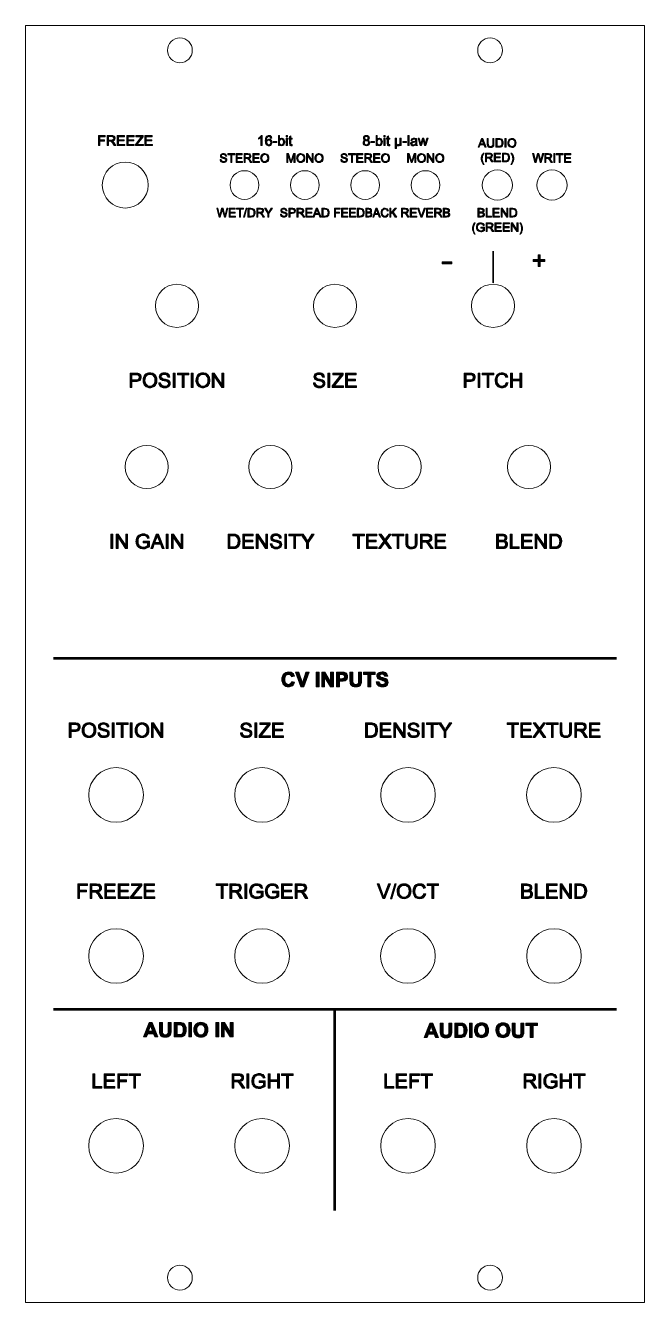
# Model space of a CAD drawing. Header units: inches. Extents: x 0 to 108, y -222 to 0.
import ezdxf

# ---------------------------------------------------------------- set-up
doc = ezdxf.new("R2010")
doc.units = ezdxf.units.IN
doc.header["$MEASUREMENT"] = 0
doc.layers.add('Decoupe', color=7, linetype='Continuous')
doc.layers.add('Impression', color=7, linetype='Continuous')

# ---------------------------------------------------------------- blocks, each defined once
blk = doc.blocks.new('block 2')
at = {"layer": 'Decoupe', "color": 240, "lineweight": 18, "true_color": 0xed1c24}
blk.add_lwpolyline([(107.82, -222.12), (0.13, -222.12), (0.13, -0.13), (107.82, -0.13), (107.82, -222.12)], dxfattribs=at)
for points in [[(29.15, -4.45), (29.15, -5.64), (28.18, -6.6), (26.99, -6.6), (25.8, -6.6), (24.83, -5.64), (24.83, -4.45), (24.83, -3.25), (25.8, -2.29), (26.99, -2.29), (28.18, -2.29), (29.15, -3.25), (29.15, -4.45)], [(83.12, -4.45), (83.12, -5.64), (82.15, -6.6), (80.96, -6.6), (79.77, -6.6), (78.8, -5.64), (78.8, -4.45), (78.8, -3.25), (79.77, -2.29), (80.96, -2.29), (82.15, -2.29), (83.12, -3.25), (83.12, -4.45)], [(21.47, -27.86), (21.47, -30.06), (19.68, -31.86), (17.47, -31.86), (15.27, -31.86), (13.47, -30.06), (13.47, -27.86), (13.47, -25.65), (15.27, -23.86), (17.47, -23.86), (19.68, -23.86), (21.47, -25.65), (21.47, -27.86)], [(40.72, -27.86), (40.72, -29.24), (39.61, -30.36), (38.22, -30.36), (36.84, -30.36), (35.72, -29.24), (35.72, -27.86), (35.72, -26.47), (36.84, -25.36), (38.22, -25.36), (39.61, -25.36), (40.72, -26.47), (40.72, -27.86)], [(51.23, -27.86), (51.23, -29.24), (50.11, -30.36), (48.73, -30.36), (47.34, -30.36), (46.23, -29.24), (46.23, -27.86), (46.23, -26.47), (47.34, -25.36), (48.73, -25.36), (50.11, -25.36), (51.23, -26.47), (51.23, -27.86)], [(61.73, -27.86), (61.73, -29.24), (60.61, -30.36), (59.23, -30.36), (57.84, -30.36), (56.73, -29.24), (56.73, -27.86), (56.73, -26.47), (57.84, -25.36), (59.23, -25.36), (60.61, -25.36), (61.73, -26.47), (61.73, -27.86)], [(72.23, -27.86), (72.23, -29.24), (71.11, -30.36), (69.73, -30.36), (68.34, -30.36), (67.23, -29.24), (67.23, -27.86), (67.23, -26.47), (68.34, -25.36), (69.73, -25.36), (71.11, -25.36), (72.23, -26.47), (72.23, -27.86)], [(84.85, -27.86), (84.85, -29.31), (83.67, -30.48), (82.22, -30.48), (80.78, -30.48), (79.6, -29.31), (79.6, -27.86), (79.6, -26.41), (80.78, -25.23), (82.22, -25.23), (83.67, -25.23), (84.85, -26.41), (84.85, -27.86)], [(94.35, -27.86), (94.35, -29.31), (93.17, -30.48), (91.73, -30.48), (90.28, -30.48), (89.1, -29.31), (89.1, -27.86), (89.1, -26.41), (90.28, -25.23), (91.73, -25.23), (93.17, -25.23), (94.35, -26.41), (94.35, -27.86)], [(30.22, -48.86), (30.22, -50.93), (28.55, -52.61), (26.47, -52.61), (24.4, -52.61), (22.72, -50.93), (22.72, -48.86), (22.72, -46.78), (24.4, -45.11), (26.47, -45.11), (28.55, -45.11), (30.22, -46.78), (30.22, -48.86)], [(57.72, -48.86), (57.72, -50.93), (56.05, -52.61), (53.97, -52.61), (51.9, -52.61), (50.22, -50.93), (50.22, -48.86), (50.22, -46.78), (51.9, -45.11), (53.97, -45.11), (56.05, -45.11), (57.72, -46.78), (57.72, -48.86)], [(85.22, -48.86), (85.22, -50.93), (83.55, -52.61), (81.47, -52.61), (79.4, -52.61), (77.72, -50.93), (77.72, -48.86), (77.72, -46.78), (79.4, -45.11), (81.47, -45.11), (83.55, -45.11), (85.22, -46.78), (85.22, -48.86)], [(24.97, -76.86), (24.97, -78.93), (23.3, -80.61), (21.22, -80.61), (19.15, -80.61), (17.47, -78.93), (17.47, -76.86), (17.47, -74.78), (19.15, -73.11), (21.22, -73.11), (23.3, -73.11), (24.97, -74.78), (24.97, -76.86)], [(46.47, -76.86), (46.47, -78.93), (44.8, -80.61), (42.72, -80.61), (40.65, -80.61), (38.97, -78.93), (38.97, -76.86), (38.97, -74.78), (40.65, -73.11), (42.72, -73.11), (44.8, -73.11), (46.47, -74.78), (46.47, -76.86)], [(68.98, -76.86), (68.98, -78.93), (67.3, -80.61), (65.23, -80.61), (63.15, -80.61), (61.48, -78.93), (61.48, -76.86), (61.48, -74.78), (63.15, -73.11), (65.23, -73.11), (67.3, -73.11), (68.98, -74.78), (68.98, -76.86)], [(91.47, -76.86), (91.47, -78.93), (89.8, -80.61), (87.72, -80.61), (85.65, -80.61), (83.97, -78.93), (83.97, -76.86), (83.97, -74.78), (85.65, -73.11), (87.72, -73.11), (89.8, -73.11), (91.47, -74.78), (91.47, -76.86)], [(20.63, -133.89), (20.63, -136.51), (18.5, -138.64), (15.88, -138.64), (13.25, -138.64), (11.13, -136.51), (11.13, -133.89), (11.13, -131.27), (13.25, -129.14), (15.88, -129.14), (18.5, -129.14), (20.63, -131.27), (20.63, -133.89)], [(46.03, -133.89), (46.03, -136.51), (43.9, -138.64), (41.28, -138.64), (38.65, -138.64), (36.53, -136.51), (36.53, -133.89), (36.53, -131.27), (38.65, -129.14), (41.28, -129.14), (43.9, -129.14), (46.03, -131.27), (46.03, -133.89)], [(71.43, -133.89), (71.43, -136.51), (69.3, -138.64), (66.68, -138.64), (64.05, -138.64), (61.93, -136.51), (61.93, -133.89), (61.93, -131.27), (64.05, -129.14), (66.68, -129.14), (69.3, -129.14), (71.43, -131.27), (71.43, -133.89)], [(96.82, -133.89), (96.82, -136.51), (94.7, -138.64), (92.07, -138.64), (89.45, -138.64), (87.32, -136.51), (87.32, -133.89), (87.32, -131.27), (89.45, -129.14), (92.07, -129.14), (94.7, -129.14), (96.82, -131.27), (96.82, -133.89)], [(20.63, -161.89), (20.63, -164.51), (18.5, -166.64), (15.88, -166.64), (13.25, -166.64), (11.13, -164.51), (11.13, -161.89), (11.13, -159.27), (13.25, -157.14), (15.88, -157.14), (18.5, -157.14), (20.63, -159.27), (20.63, -161.89)], [(46.03, -161.89), (46.03, -164.51), (43.9, -166.64), (41.28, -166.64), (38.65, -166.64), (36.53, -164.51), (36.53, -161.89), (36.53, -159.27), (38.65, -157.14), (41.28, -157.14), (43.9, -157.14), (46.03, -159.27), (46.03, -161.89)], [(71.42, -161.89), (71.42, -164.51), (69.3, -166.64), (66.67, -166.64), (64.05, -166.64), (61.92, -164.51), (61.92, -161.89), (61.92, -159.27), (64.05, -157.14), (66.67, -157.14), (69.3, -157.14), (71.42, -159.27), (71.42, -161.89)], [(96.83, -161.89), (96.83, -164.51), (94.7, -166.64), (92.08, -166.64), (89.45, -166.64), (87.33, -164.51), (87.33, -161.89), (87.33, -159.27), (89.45, -157.14), (92.08, -157.14), (94.7, -157.14), (96.83, -159.27), (96.83, -161.89)], [(20.63, -194.89), (20.63, -197.51), (18.5, -199.64), (15.88, -199.64), (13.25, -199.64), (11.13, -197.51), (11.13, -194.89), (11.13, -192.27), (13.25, -190.14), (15.88, -190.14), (18.5, -190.14), (20.63, -192.27), (20.63, -194.89)], [(46.03, -194.89), (46.03, -197.51), (43.9, -199.64), (41.28, -199.64), (38.65, -199.64), (36.53, -197.51), (36.53, -194.89), (36.53, -192.27), (38.65, -190.14), (41.28, -190.14), (43.9, -190.14), (46.03, -192.27), (46.03, -194.89)], [(71.43, -194.89), (71.43, -197.51), (69.3, -199.64), (66.68, -199.64), (64.05, -199.64), (61.93, -197.51), (61.93, -194.89), (61.93, -192.27), (64.05, -190.14), (66.68, -190.14), (69.3, -190.14), (71.43, -192.27), (71.43, -194.89)], [(96.83, -194.89), (96.83, -197.51), (94.7, -199.64), (92.08, -199.64), (89.45, -199.64), (87.33, -197.51), (87.33, -194.89), (87.33, -192.27), (89.45, -190.14), (92.08, -190.14), (94.7, -190.14), (96.83, -192.27), (96.83, -194.89)], [(29.15, -217.81), (29.15, -219), (28.18, -219.96), (26.99, -219.96), (25.8, -219.96), (24.83, -219), (24.83, -217.81), (24.83, -216.61), (25.8, -215.65), (26.99, -215.65), (28.18, -215.65), (29.15, -216.61), (29.15, -217.81)], [(83.12, -217.81), (83.12, -219), (82.15, -219.96), (80.96, -219.96), (79.77, -219.96), (78.8, -219), (78.8, -217.81), (78.8, -216.61), (79.77, -215.65), (80.96, -215.65), (82.15, -215.65), (83.12, -216.61), (83.12, -217.81)]]:
    blk.add_open_spline(points, degree=3, knots=[0, 0, 0, 0, 1, 1, 1, 2, 2, 2, 3, 3, 3, 4, 4, 4, 4], dxfattribs=at)
blk = doc.blocks.new('block 3')
at = {"layer": 'Impression', "true_color": 0xffffff}
h = blk.add_hatch(color=7, dxfattribs=at)
h.dxf.hatch_style = 2
edge = h.paths.add_edge_path()
edge.add_spline(control_points=[(7.72, -123.89), (7.72, -123.89), (7.72, -121.36), (7.72, -121.36), (7.72, -121.36), (8.67, -121.36), (8.67, -121.36), (8.84, -121.36), (8.97, -121.37), (9.06, -121.39), (9.18, -121.41), (9.28, -121.45), (9.37, -121.51), (9.45, -121.56), (9.52, -121.64), (9.57, -121.75), (9.62, -121.85), (9.65, -121.97), (9.65, -122.09), (9.65, -122.31), (9.58, -122.49), (9.44, -122.64), (9.3, -122.79), (9.06, -122.86), (8.7, -122.86), (8.7, -122.86), (8.05, -122.86), (8.05, -122.86), (8.05, -122.86), (8.05, -123.89), (8.05, -123.89), (8.05, -123.89), (7.72, -123.89), (7.72, -123.89)], knot_values=[0, 0, 0, 0, 1, 1, 1, 2, 2, 2, 3, 3, 3, 4, 4, 4, 5, 5, 5, 6, 6, 6, 7, 7, 7, 8, 8, 8, 9, 9, 9, 10, 10, 10, 11, 11, 11, 11], degree=3, periodic=1)
edge = h.paths.add_edge_path()
edge.add_spline(control_points=[(8.05, -122.56), (8.05, -122.56), (8.71, -122.56), (8.71, -122.56), (8.92, -122.56), (9.08, -122.52), (9.17, -122.44), (9.26, -122.36), (9.3, -122.25), (9.3, -122.1), (9.3, -122), (9.28, -121.91), (9.22, -121.83), (9.17, -121.76), (9.1, -121.71), (9.01, -121.68), (8.95, -121.67), (8.85, -121.66), (8.7, -121.66), (8.7, -121.66), (8.05, -121.66), (8.05, -121.66), (8.05, -121.66), (8.05, -122.56), (8.05, -122.56)], knot_values=[0, 0, 0, 0, 1, 1, 1, 2, 2, 2, 3, 3, 3, 4, 4, 4, 5, 5, 5, 6, 6, 6, 7, 7, 7, 8, 8, 8, 8], degree=3, periodic=1)
h = blk.add_hatch(color=7, dxfattribs=at)
h.dxf.hatch_style = 2
edge = h.paths.add_edge_path()
edge.add_spline(control_points=[(9.97, -122.66), (9.97, -122.24), (10.08, -121.91), (10.31, -121.67), (10.53, -121.44), (10.82, -121.32), (11.18, -121.32), (11.41, -121.32), (11.62, -121.37), (11.81, -121.49), (12, -121.6), (12.14, -121.75), (12.24, -121.95), (12.34, -122.15), (12.39, -122.38), (12.39, -122.63), (12.39, -122.89), (12.33, -123.11), (12.23, -123.32), (12.13, -123.52), (11.98, -123.67), (11.79, -123.78), (11.6, -123.88), (11.4, -123.93), (11.18, -123.93), (10.94, -123.93), (10.73, -123.87), (10.54, -123.76), (10.35, -123.64), (10.21, -123.49), (10.11, -123.29), (10.02, -123.09), (9.97, -122.88), (9.97, -122.66)], knot_values=[0, 0, 0, 0, 1, 1, 1, 2, 2, 2, 3, 3, 3, 4, 4, 4, 5, 5, 5, 6, 6, 6, 7, 7, 7, 8, 8, 8, 9, 9, 9, 10, 10, 10, 11, 11, 11, 11], degree=3, periodic=1)
edge = h.paths.add_edge_path()
edge.add_spline(control_points=[(10.31, -122.66), (10.31, -122.97), (10.4, -123.21), (10.56, -123.38), (10.72, -123.56), (10.93, -123.65), (11.18, -123.65), (11.43, -123.65), (11.63, -123.56), (11.8, -123.38), (11.96, -123.2), (12.04, -122.95), (12.04, -122.63), (12.04, -122.42), (12.01, -122.24), (11.94, -122.09), (11.87, -121.94), (11.77, -121.82), (11.63, -121.73), (11.5, -121.65), (11.35, -121.61), (11.18, -121.61), (10.94, -121.61), (10.74, -121.69), (10.57, -121.85), (10.4, -122.01), (10.31, -122.28), (10.31, -122.66)], knot_values=[0, 0, 0, 0, 1, 1, 1, 2, 2, 2, 3, 3, 3, 4, 4, 4, 5, 5, 5, 6, 6, 6, 7, 7, 7, 8, 8, 8, 9, 9, 9, 9], degree=3, periodic=1)
h = blk.add_hatch(color=7, dxfattribs=at)
h.dxf.hatch_style = 2
edge = h.paths.add_edge_path()
edge.add_spline(control_points=[(12.7, -123.08), (12.7, -123.08), (13.02, -123.05), (13.02, -123.05), (13.03, -123.18), (13.07, -123.28), (13.12, -123.36), (13.18, -123.44), (13.26, -123.51), (13.38, -123.56), (13.49, -123.61), (13.62, -123.63), (13.76, -123.63), (13.89, -123.63), (14, -123.61), (14.1, -123.58), (14.2, -123.54), (14.27, -123.49), (14.32, -123.42), (14.37, -123.35), (14.39, -123.28), (14.39, -123.2), (14.39, -123.12), (14.37, -123.05), (14.32, -123), (14.28, -122.94), (14.2, -122.89), (14.09, -122.85), (14.03, -122.82), (13.88, -122.78), (13.64, -122.72), (13.41, -122.67), (13.25, -122.62), (13.16, -122.57), (13.04, -122.5), (12.95, -122.42), (12.89, -122.33), (12.83, -122.24), (12.8, -122.13), (12.8, -122.02), (12.8, -121.89), (12.83, -121.77), (12.91, -121.66), (12.98, -121.55), (13.09, -121.46), (13.22, -121.41), (13.36, -121.35), (13.52, -121.32), (13.69, -121.32), (13.87, -121.32), (14.04, -121.35), (14.18, -121.41), (14.33, -121.47), (14.44, -121.56), (14.51, -121.68), (14.59, -121.79), (14.63, -121.93), (14.64, -122.07), (14.64, -122.07), (14.32, -122.1), (14.32, -122.1), (14.3, -121.94), (14.24, -121.82), (14.14, -121.74), (14.04, -121.66), (13.9, -121.61), (13.7, -121.61), (13.5, -121.61), (13.35, -121.65), (13.26, -121.73), (13.17, -121.8), (13.12, -121.89), (13.12, -121.99), (13.12, -122.08), (13.15, -122.16), (13.22, -122.22), (13.28, -122.28), (13.45, -122.34), (13.72, -122.4), (13.99, -122.46), (14.18, -122.51), (14.28, -122.56), (14.43, -122.63), (14.54, -122.71), (14.61, -122.82), (14.68, -122.92), (14.71, -123.04), (14.71, -123.18), (14.71, -123.31), (14.67, -123.44), (14.6, -123.56), (14.52, -123.67), (14.41, -123.77), (14.27, -123.83), (14.12, -123.9), (13.96, -123.93), (13.78, -123.93), (13.55, -123.93), (13.36, -123.9), (13.2, -123.83), (13.05, -123.77), (12.93, -123.67), (12.84, -123.53), (12.75, -123.4), (12.71, -123.25), (12.7, -123.08)], knot_values=[0, 0, 0, 0, 1, 1, 1, 2, 2, 2, 3, 3, 3, 4, 4, 4, 5, 5, 5, 6, 6, 6, 7, 7, 7, 8, 8, 8, 9, 9, 9, 10, 10, 10, 11, 11, 11, 12, 12, 12, 13, 13, 13, 14, 14, 14, 15, 15, 15, 16, 16, 16, 17, 17, 17, 18, 18, 18, 19, 19, 19, 20, 20, 20, 21, 21, 21, 22, 22, 22, 23, 23, 23, 24, 24, 24, 25, 25, 25, 26, 26, 26, 27, 27, 27, 28, 28, 28, 29, 29, 29, 30, 30, 30, 31, 31, 31, 32, 32, 32, 33, 33, 33, 34, 34, 34, 35, 35, 35, 35], degree=3, periodic=1)
h = blk.add_hatch(color=7, dxfattribs=at)
h.dxf.hatch_style = 2
h.paths.add_polyline_path([(15.23, -123.89), (15.23, -121.36), (15.56, -121.36), (15.56, -123.89)])
h = blk.add_hatch(color=7, dxfattribs=at)
h.dxf.hatch_style = 2
h.paths.add_polyline_path([(16.79, -123.89), (16.79, -121.66), (15.96, -121.66), (15.96, -121.36), (17.96, -121.36), (17.96, -121.66), (17.13, -121.66), (17.13, -123.89)])
h = blk.add_hatch(color=7, dxfattribs=at)
h.dxf.hatch_style = 2
h.paths.add_polyline_path([(18.36, -123.89), (18.36, -121.36), (18.69, -121.36), (18.69, -123.89)])
h = blk.add_hatch(color=7, dxfattribs=at)
h.dxf.hatch_style = 2
edge = h.paths.add_edge_path()
edge.add_spline(control_points=[(19.18, -122.66), (19.18, -122.24), (19.29, -121.91), (19.52, -121.67), (19.74, -121.44), (20.04, -121.32), (20.39, -121.32), (20.62, -121.32), (20.83, -121.37), (21.02, -121.49), (21.21, -121.6), (21.35, -121.75), (21.45, -121.95), (21.55, -122.15), (21.6, -122.38), (21.6, -122.63), (21.6, -122.89), (21.55, -123.11), (21.44, -123.32), (21.34, -123.52), (21.19, -123.67), (21, -123.78), (20.81, -123.88), (20.61, -123.93), (20.39, -123.93), (20.15, -123.93), (19.94, -123.87), (19.75, -123.76), (19.57, -123.64), (19.42, -123.49), (19.33, -123.29), (19.23, -123.09), (19.18, -122.88), (19.18, -122.66)], knot_values=[0, 0, 0, 0, 1, 1, 1, 2, 2, 2, 3, 3, 3, 4, 4, 4, 5, 5, 5, 6, 6, 6, 7, 7, 7, 8, 8, 8, 9, 9, 9, 10, 10, 10, 11, 11, 11, 11], degree=3, periodic=1)
edge = h.paths.add_edge_path()
edge.add_spline(control_points=[(19.53, -122.66), (19.53, -122.97), (19.61, -123.21), (19.77, -123.38), (19.94, -123.56), (20.14, -123.65), (20.39, -123.65), (20.64, -123.65), (20.85, -123.56), (21.01, -123.38), (21.17, -123.2), (21.25, -122.95), (21.25, -122.63), (21.25, -122.42), (21.22, -122.24), (21.15, -122.09), (21.08, -121.94), (20.98, -121.82), (20.84, -121.73), (20.71, -121.65), (20.56, -121.61), (20.39, -121.61), (20.16, -121.61), (19.95, -121.69), (19.78, -121.85), (19.61, -122.01), (19.53, -122.28), (19.53, -122.66)], knot_values=[0, 0, 0, 0, 1, 1, 1, 2, 2, 2, 3, 3, 3, 4, 4, 4, 5, 5, 5, 6, 6, 6, 7, 7, 7, 8, 8, 8, 9, 9, 9, 9], degree=3, periodic=1)
h = blk.add_hatch(color=7, dxfattribs=at)
h.dxf.hatch_style = 2
h.paths.add_polyline_path([(22.02, -123.89), (22.02, -121.36), (22.37, -121.36), (23.69, -123.35), (23.69, -121.36), (24.01, -121.36), (24.01, -123.89), (23.67, -123.89), (22.34, -121.9), (22.34, -123.89)])
at = {"layer": 'Impression', "lineweight": 0}
for points in [[(15.23, -123.89), (15.23, -121.36), (15.56, -121.36), (15.56, -123.89), (15.23, -123.89)], [(16.79, -123.89), (16.79, -121.66), (15.96, -121.66), (15.96, -121.36), (17.96, -121.36), (17.96, -121.66), (17.13, -121.66), (17.13, -123.89), (16.79, -123.89)], [(18.36, -123.89), (18.36, -121.36), (18.69, -121.36), (18.69, -123.89), (18.36, -123.89)], [(22.02, -123.89), (22.02, -121.36), (22.37, -121.36), (23.69, -123.35), (23.69, -121.36), (24.01, -121.36), (24.01, -123.89), (23.67, -123.89), (22.34, -121.9), (22.34, -123.89), (22.02, -123.89)]]:
    blk.add_lwpolyline(points, dxfattribs=at)
for points, knots in [([(7.72, -123.89), (7.72, -123.89), (7.72, -121.36), (7.72, -121.36), (7.72, -121.36), (8.67, -121.36), (8.67, -121.36), (8.84, -121.36), (8.97, -121.37), (9.06, -121.39), (9.18, -121.41), (9.28, -121.45), (9.37, -121.51), (9.45, -121.56), (9.52, -121.64), (9.57, -121.75), (9.62, -121.85), (9.65, -121.97), (9.65, -122.09), (9.65, -122.31), (9.58, -122.49), (9.44, -122.64), (9.3, -122.79), (9.06, -122.86), (8.7, -122.86), (8.7, -122.86), (8.05, -122.86), (8.05, -122.86), (8.05, -122.86), (8.05, -123.89), (8.05, -123.89), (8.05, -123.89), (7.72, -123.89), (7.72, -123.89)], [0, 0, 0, 0, 1, 1, 1, 2, 2, 2, 3, 3, 3, 4, 4, 4, 5, 5, 5, 6, 6, 6, 7, 7, 7, 8, 8, 8, 9, 9, 9, 10, 10, 10, 11, 11, 11, 11]), ([(8.05, -122.56), (8.05, -122.56), (8.71, -122.56), (8.71, -122.56), (8.92, -122.56), (9.08, -122.52), (9.17, -122.44), (9.26, -122.36), (9.3, -122.25), (9.3, -122.1), (9.3, -122), (9.28, -121.91), (9.22, -121.83), (9.17, -121.76), (9.1, -121.71), (9.01, -121.68), (8.95, -121.67), (8.85, -121.66), (8.7, -121.66), (8.7, -121.66), (8.05, -121.66), (8.05, -121.66), (8.05, -121.66), (8.05, -122.56), (8.05, -122.56)], [0, 0, 0, 0, 1, 1, 1, 2, 2, 2, 3, 3, 3, 4, 4, 4, 5, 5, 5, 6, 6, 6, 7, 7, 7, 8, 8, 8, 8]), ([(9.97, -122.66), (9.97, -122.24), (10.08, -121.91), (10.31, -121.67), (10.53, -121.44), (10.82, -121.32), (11.18, -121.32), (11.41, -121.32), (11.62, -121.37), (11.81, -121.49), (12, -121.6), (12.14, -121.75), (12.24, -121.95), (12.34, -122.15), (12.39, -122.38), (12.39, -122.63), (12.39, -122.89), (12.33, -123.11), (12.23, -123.32), (12.13, -123.52), (11.98, -123.67), (11.79, -123.78), (11.6, -123.88), (11.4, -123.93), (11.18, -123.93), (10.94, -123.93), (10.73, -123.87), (10.54, -123.76), (10.35, -123.64), (10.21, -123.49), (10.11, -123.29), (10.02, -123.09), (9.97, -122.88), (9.97, -122.66)], [0, 0, 0, 0, 1, 1, 1, 2, 2, 2, 3, 3, 3, 4, 4, 4, 5, 5, 5, 6, 6, 6, 7, 7, 7, 8, 8, 8, 9, 9, 9, 10, 10, 10, 11, 11, 11, 11]), ([(10.31, -122.66), (10.31, -122.97), (10.4, -123.21), (10.56, -123.38), (10.72, -123.56), (10.93, -123.65), (11.18, -123.65), (11.43, -123.65), (11.63, -123.56), (11.8, -123.38), (11.96, -123.2), (12.04, -122.95), (12.04, -122.63), (12.04, -122.42), (12.01, -122.24), (11.94, -122.09), (11.87, -121.94), (11.77, -121.82), (11.63, -121.73), (11.5, -121.65), (11.35, -121.61), (11.18, -121.61), (10.94, -121.61), (10.74, -121.69), (10.57, -121.85), (10.4, -122.01), (10.31, -122.28), (10.31, -122.66)], [0, 0, 0, 0, 1, 1, 1, 2, 2, 2, 3, 3, 3, 4, 4, 4, 5, 5, 5, 6, 6, 6, 7, 7, 7, 8, 8, 8, 9, 9, 9, 9]), ([(12.7, -123.08), (12.7, -123.08), (13.02, -123.05), (13.02, -123.05), (13.03, -123.18), (13.07, -123.28), (13.12, -123.36), (13.18, -123.44), (13.26, -123.51), (13.38, -123.56), (13.49, -123.61), (13.62, -123.63), (13.76, -123.63), (13.89, -123.63), (14, -123.61), (14.1, -123.58), (14.2, -123.54), (14.27, -123.49), (14.32, -123.42), (14.37, -123.35), (14.39, -123.28), (14.39, -123.2), (14.39, -123.12), (14.37, -123.05), (14.32, -123), (14.28, -122.94), (14.2, -122.89), (14.09, -122.85), (14.03, -122.82), (13.88, -122.78), (13.64, -122.72), (13.41, -122.67), (13.25, -122.62), (13.16, -122.57), (13.04, -122.5), (12.95, -122.42), (12.89, -122.33), (12.83, -122.24), (12.8, -122.13), (12.8, -122.02), (12.8, -121.89), (12.83, -121.77), (12.91, -121.66), (12.98, -121.55), (13.09, -121.46), (13.22, -121.41), (13.36, -121.35), (13.52, -121.32), (13.69, -121.32), (13.87, -121.32), (14.04, -121.35), (14.18, -121.41), (14.33, -121.47), (14.44, -121.56), (14.51, -121.68), (14.59, -121.79), (14.63, -121.93), (14.64, -122.07), (14.64, -122.07), (14.32, -122.1), (14.32, -122.1), (14.3, -121.94), (14.24, -121.82), (14.14, -121.74), (14.04, -121.66), (13.9, -121.61), (13.7, -121.61), (13.5, -121.61), (13.35, -121.65), (13.26, -121.73), (13.17, -121.8), (13.12, -121.89), (13.12, -121.99), (13.12, -122.08), (13.15, -122.16), (13.22, -122.22), (13.28, -122.28), (13.45, -122.34), (13.72, -122.4), (13.99, -122.46), (14.18, -122.51), (14.28, -122.56), (14.43, -122.63), (14.54, -122.71), (14.61, -122.82), (14.68, -122.92), (14.71, -123.04), (14.71, -123.18), (14.71, -123.31), (14.67, -123.44), (14.6, -123.56), (14.52, -123.67), (14.41, -123.77), (14.27, -123.83), (14.12, -123.9), (13.96, -123.93), (13.78, -123.93), (13.55, -123.93), (13.36, -123.9), (13.2, -123.83), (13.05, -123.77), (12.93, -123.67), (12.84, -123.53), (12.75, -123.4), (12.71, -123.25), (12.7, -123.08)], [0, 0, 0, 0, 1, 1, 1, 2, 2, 2, 3, 3, 3, 4, 4, 4, 5, 5, 5, 6, 6, 6, 7, 7, 7, 8, 8, 8, 9, 9, 9, 10, 10, 10, 11, 11, 11, 12, 12, 12, 13, 13, 13, 14, 14, 14, 15, 15, 15, 16, 16, 16, 17, 17, 17, 18, 18, 18, 19, 19, 19, 20, 20, 20, 21, 21, 21, 22, 22, 22, 23, 23, 23, 24, 24, 24, 25, 25, 25, 26, 26, 26, 27, 27, 27, 28, 28, 28, 29, 29, 29, 30, 30, 30, 31, 31, 31, 32, 32, 32, 33, 33, 33, 34, 34, 34, 35, 35, 35, 35]), ([(19.18, -122.66), (19.18, -122.24), (19.29, -121.91), (19.52, -121.67), (19.74, -121.44), (20.04, -121.32), (20.39, -121.32), (20.62, -121.32), (20.83, -121.37), (21.02, -121.49), (21.21, -121.6), (21.35, -121.75), (21.45, -121.95), (21.55, -122.15), (21.6, -122.38), (21.6, -122.63), (21.6, -122.89), (21.55, -123.11), (21.44, -123.32), (21.34, -123.52), (21.19, -123.67), (21, -123.78), (20.81, -123.88), (20.61, -123.93), (20.39, -123.93), (20.15, -123.93), (19.94, -123.87), (19.75, -123.76), (19.57, -123.64), (19.42, -123.49), (19.33, -123.29), (19.23, -123.09), (19.18, -122.88), (19.18, -122.66)], [0, 0, 0, 0, 1, 1, 1, 2, 2, 2, 3, 3, 3, 4, 4, 4, 5, 5, 5, 6, 6, 6, 7, 7, 7, 8, 8, 8, 9, 9, 9, 10, 10, 10, 11, 11, 11, 11]), ([(19.53, -122.66), (19.53, -122.97), (19.61, -123.21), (19.77, -123.38), (19.94, -123.56), (20.14, -123.65), (20.39, -123.65), (20.64, -123.65), (20.85, -123.56), (21.01, -123.38), (21.17, -123.2), (21.25, -122.95), (21.25, -122.63), (21.25, -122.42), (21.22, -122.24), (21.15, -122.09), (21.08, -121.94), (20.98, -121.82), (20.84, -121.73), (20.71, -121.65), (20.56, -121.61), (20.39, -121.61), (20.16, -121.61), (19.95, -121.69), (19.78, -121.85), (19.61, -122.01), (19.53, -122.28), (19.53, -122.66)], [0, 0, 0, 0, 1, 1, 1, 2, 2, 2, 3, 3, 3, 4, 4, 4, 5, 5, 5, 6, 6, 6, 7, 7, 7, 8, 8, 8, 9, 9, 9, 9])]:
    blk.add_open_spline(points, degree=3, knots=knots, dxfattribs=at)
blk = doc.blocks.new('block 4')
at = {"layer": 'Impression', "true_color": 0xffffff}
h = blk.add_hatch(color=7, dxfattribs=at)
h.dxf.hatch_style = 2
edge = h.paths.add_edge_path()
edge.add_spline(control_points=[(37.51, -123.08), (37.51, -123.08), (37.83, -123.05), (37.83, -123.05), (37.84, -123.18), (37.88, -123.28), (37.93, -123.36), (37.99, -123.44), (38.07, -123.51), (38.19, -123.56), (38.3, -123.61), (38.43, -123.63), (38.57, -123.63), (38.7, -123.63), (38.81, -123.61), (38.91, -123.58), (39.01, -123.54), (39.08, -123.49), (39.13, -123.42), (39.18, -123.35), (39.2, -123.28), (39.2, -123.2), (39.2, -123.12), (39.18, -123.05), (39.13, -123), (39.09, -122.94), (39.01, -122.89), (38.9, -122.85), (38.84, -122.82), (38.69, -122.78), (38.46, -122.72), (38.22, -122.67), (38.06, -122.62), (37.97, -122.57), (37.85, -122.5), (37.76, -122.42), (37.7, -122.33), (37.64, -122.24), (37.61, -122.13), (37.61, -122.02), (37.61, -121.89), (37.65, -121.77), (37.72, -121.66), (37.79, -121.55), (37.9, -121.46), (38.03, -121.41), (38.17, -121.35), (38.33, -121.32), (38.5, -121.32), (38.69, -121.32), (38.85, -121.35), (38.99, -121.41), (39.14, -121.47), (39.25, -121.56), (39.32, -121.68), (39.4, -121.79), (39.44, -121.93), (39.45, -122.07), (39.45, -122.07), (39.13, -122.1), (39.13, -122.1), (39.11, -121.94), (39.05, -121.82), (38.95, -121.74), (38.85, -121.66), (38.71, -121.61), (38.51, -121.61), (38.31, -121.61), (38.16, -121.65), (38.07, -121.73), (37.98, -121.8), (37.93, -121.89), (37.93, -121.99), (37.93, -122.08), (37.96, -122.16), (38.03, -122.22), (38.09, -122.28), (38.26, -122.34), (38.53, -122.4), (38.81, -122.46), (38.99, -122.51), (39.09, -122.56), (39.24, -122.63), (39.35, -122.71), (39.42, -122.82), (39.49, -122.92), (39.52, -123.04), (39.52, -123.18), (39.52, -123.31), (39.48, -123.44), (39.41, -123.56), (39.33, -123.67), (39.22, -123.77), (39.08, -123.83), (38.93, -123.9), (38.77, -123.93), (38.59, -123.93), (38.36, -123.93), (38.17, -123.9), (38.02, -123.83), (37.86, -123.77), (37.74, -123.67), (37.65, -123.53), (37.56, -123.4), (37.52, -123.25), (37.51, -123.08)], knot_values=[0, 0, 0, 0, 1, 1, 1, 2, 2, 2, 3, 3, 3, 4, 4, 4, 5, 5, 5, 6, 6, 6, 7, 7, 7, 8, 8, 8, 9, 9, 9, 10, 10, 10, 11, 11, 11, 12, 12, 12, 13, 13, 13, 14, 14, 14, 15, 15, 15, 16, 16, 16, 17, 17, 17, 18, 18, 18, 19, 19, 19, 20, 20, 20, 21, 21, 21, 22, 22, 22, 23, 23, 23, 24, 24, 24, 25, 25, 25, 26, 26, 26, 27, 27, 27, 28, 28, 28, 29, 29, 29, 30, 30, 30, 31, 31, 31, 32, 32, 32, 33, 33, 33, 34, 34, 34, 35, 35, 35, 35], degree=3, periodic=1)
h = blk.add_hatch(color=7, dxfattribs=at)
h.dxf.hatch_style = 2
h.paths.add_polyline_path([(40.04, -123.89), (40.04, -121.36), (40.37, -121.36), (40.37, -123.89)])
h = blk.add_hatch(color=7, dxfattribs=at)
h.dxf.hatch_style = 2
edge = h.paths.add_edge_path()
edge.add_spline(control_points=[(40.76, -123.89), (40.76, -123.89), (40.76, -123.58), (40.76, -123.58), (40.76, -123.58), (42.05, -121.96), (42.05, -121.96), (42.14, -121.85), (42.23, -121.75), (42.31, -121.66), (42.31, -121.66), (40.9, -121.66), (40.9, -121.66), (40.9, -121.66), (40.9, -121.36), (40.9, -121.36), (40.9, -121.36), (42.71, -121.36), (42.71, -121.36), (42.71, -121.36), (42.71, -121.66), (42.71, -121.66), (42.71, -121.66), (41.3, -123.41), (41.3, -123.41), (41.3, -123.41), (41.14, -123.59), (41.14, -123.59), (41.14, -123.59), (42.75, -123.59), (42.75, -123.59), (42.75, -123.59), (42.75, -123.89), (42.75, -123.89), (42.75, -123.89), (40.76, -123.89), (40.76, -123.89)], knot_values=[0, 0, 0, 0, 1, 1, 1, 2, 2, 2, 3, 3, 3, 4, 4, 4, 5, 5, 5, 6, 6, 6, 7, 7, 7, 8, 8, 8, 9, 9, 9, 10, 10, 10, 11, 11, 11, 12, 12, 12, 12], degree=3, periodic=1)
h = blk.add_hatch(color=7, dxfattribs=at)
h.dxf.hatch_style = 2
h.paths.add_polyline_path([(43.12, -123.89), (43.12, -121.36), (44.95, -121.36), (44.95, -121.66), (43.46, -121.66), (43.46, -122.43), (44.85, -122.43), (44.85, -122.73), (43.46, -122.73), (43.46, -123.59), (45.01, -123.59), (45.01, -123.89)])
at = {"layer": 'Impression', "lineweight": 0}
for points in [[(40.04, -123.89), (40.04, -121.36), (40.37, -121.36), (40.37, -123.89), (40.04, -123.89)], [(43.12, -123.89), (43.12, -121.36), (44.95, -121.36), (44.95, -121.66), (43.46, -121.66), (43.46, -122.43), (44.85, -122.43), (44.85, -122.73), (43.46, -122.73), (43.46, -123.59), (45.01, -123.59), (45.01, -123.89), (43.12, -123.89)]]:
    blk.add_lwpolyline(points, dxfattribs=at)
for points, knots in [([(37.51, -123.08), (37.51, -123.08), (37.83, -123.05), (37.83, -123.05), (37.84, -123.18), (37.88, -123.28), (37.93, -123.36), (37.99, -123.44), (38.07, -123.51), (38.19, -123.56), (38.3, -123.61), (38.43, -123.63), (38.57, -123.63), (38.7, -123.63), (38.81, -123.61), (38.91, -123.58), (39.01, -123.54), (39.08, -123.49), (39.13, -123.42), (39.18, -123.35), (39.2, -123.28), (39.2, -123.2), (39.2, -123.12), (39.18, -123.05), (39.13, -123), (39.09, -122.94), (39.01, -122.89), (38.9, -122.85), (38.84, -122.82), (38.69, -122.78), (38.46, -122.72), (38.22, -122.67), (38.06, -122.62), (37.97, -122.57), (37.85, -122.5), (37.76, -122.42), (37.7, -122.33), (37.64, -122.24), (37.61, -122.13), (37.61, -122.02), (37.61, -121.89), (37.65, -121.77), (37.72, -121.66), (37.79, -121.55), (37.9, -121.46), (38.03, -121.41), (38.17, -121.35), (38.33, -121.32), (38.5, -121.32), (38.69, -121.32), (38.85, -121.35), (38.99, -121.41), (39.14, -121.47), (39.25, -121.56), (39.32, -121.68), (39.4, -121.79), (39.44, -121.93), (39.45, -122.07), (39.45, -122.07), (39.13, -122.1), (39.13, -122.1), (39.11, -121.94), (39.05, -121.82), (38.95, -121.74), (38.85, -121.66), (38.71, -121.61), (38.51, -121.61), (38.31, -121.61), (38.16, -121.65), (38.07, -121.73), (37.98, -121.8), (37.93, -121.89), (37.93, -121.99), (37.93, -122.08), (37.96, -122.16), (38.03, -122.22), (38.09, -122.28), (38.26, -122.34), (38.53, -122.4), (38.81, -122.46), (38.99, -122.51), (39.09, -122.56), (39.24, -122.63), (39.35, -122.71), (39.42, -122.82), (39.49, -122.92), (39.52, -123.04), (39.52, -123.18), (39.52, -123.31), (39.48, -123.44), (39.41, -123.56), (39.33, -123.67), (39.22, -123.77), (39.08, -123.83), (38.93, -123.9), (38.77, -123.93), (38.59, -123.93), (38.36, -123.93), (38.17, -123.9), (38.02, -123.83), (37.86, -123.77), (37.74, -123.67), (37.65, -123.53), (37.56, -123.4), (37.52, -123.25), (37.51, -123.08)], [0, 0, 0, 0, 1, 1, 1, 2, 2, 2, 3, 3, 3, 4, 4, 4, 5, 5, 5, 6, 6, 6, 7, 7, 7, 8, 8, 8, 9, 9, 9, 10, 10, 10, 11, 11, 11, 12, 12, 12, 13, 13, 13, 14, 14, 14, 15, 15, 15, 16, 16, 16, 17, 17, 17, 18, 18, 18, 19, 19, 19, 20, 20, 20, 21, 21, 21, 22, 22, 22, 23, 23, 23, 24, 24, 24, 25, 25, 25, 26, 26, 26, 27, 27, 27, 28, 28, 28, 29, 29, 29, 30, 30, 30, 31, 31, 31, 32, 32, 32, 33, 33, 33, 34, 34, 34, 35, 35, 35, 35]), ([(40.76, -123.89), (40.76, -123.89), (40.76, -123.58), (40.76, -123.58), (40.76, -123.58), (42.05, -121.96), (42.05, -121.96), (42.14, -121.85), (42.23, -121.75), (42.31, -121.66), (42.31, -121.66), (40.9, -121.66), (40.9, -121.66), (40.9, -121.66), (40.9, -121.36), (40.9, -121.36), (40.9, -121.36), (42.71, -121.36), (42.71, -121.36), (42.71, -121.36), (42.71, -121.66), (42.71, -121.66), (42.71, -121.66), (41.3, -123.41), (41.3, -123.41), (41.3, -123.41), (41.14, -123.59), (41.14, -123.59), (41.14, -123.59), (42.75, -123.59), (42.75, -123.59), (42.75, -123.59), (42.75, -123.89), (42.75, -123.89), (42.75, -123.89), (40.76, -123.89), (40.76, -123.89)], [0, 0, 0, 0, 1, 1, 1, 2, 2, 2, 3, 3, 3, 4, 4, 4, 5, 5, 5, 6, 6, 6, 7, 7, 7, 8, 8, 8, 9, 9, 9, 10, 10, 10, 11, 11, 11, 12, 12, 12, 12])]:
    blk.add_open_spline(points, degree=3, knots=knots, dxfattribs=at)
blk = doc.blocks.new('block 5')
at = {"layer": 'Impression', "true_color": 0xffffff}
h = blk.add_hatch(color=7, dxfattribs=at)
h.dxf.hatch_style = 2
edge = h.paths.add_edge_path()
edge.add_spline(control_points=[(59.3, -123.89), (59.3, -123.89), (59.3, -121.36), (59.3, -121.36), (59.3, -121.36), (60.17, -121.36), (60.17, -121.36), (60.37, -121.36), (60.52, -121.38), (60.62, -121.4), (60.77, -121.43), (60.89, -121.49), (60.99, -121.58), (61.13, -121.69), (61.23, -121.84), (61.29, -122.01), (61.36, -122.19), (61.39, -122.39), (61.39, -122.61), (61.39, -122.8), (61.37, -122.97), (61.32, -123.12), (61.28, -123.27), (61.22, -123.39), (61.15, -123.49), (61.08, -123.59), (61, -123.66), (60.92, -123.72), (60.84, -123.77), (60.74, -123.82), (60.62, -123.85), (60.5, -123.87), (60.37, -123.89), (60.21, -123.89), (60.21, -123.89), (59.3, -123.89), (59.3, -123.89)], knot_values=[0, 0, 0, 0, 1, 1, 1, 2, 2, 2, 3, 3, 3, 4, 4, 4, 5, 5, 5, 6, 6, 6, 7, 7, 7, 8, 8, 8, 9, 9, 9, 10, 10, 10, 11, 11, 11, 12, 12, 12, 12], degree=3, periodic=1)
edge = h.paths.add_edge_path()
edge.add_spline(control_points=[(59.64, -123.59), (59.64, -123.59), (60.18, -123.59), (60.18, -123.59), (60.34, -123.59), (60.47, -123.58), (60.57, -123.54), (60.66, -123.51), (60.74, -123.47), (60.79, -123.41), (60.87, -123.33), (60.94, -123.23), (60.98, -123.09), (61.02, -122.96), (61.05, -122.8), (61.05, -122.61), (61.05, -122.34), (61, -122.14), (60.92, -122), (60.83, -121.86), (60.72, -121.76), (60.6, -121.71), (60.51, -121.68), (60.37, -121.66), (60.17, -121.66), (60.17, -121.66), (59.64, -121.66), (59.64, -121.66), (59.64, -121.66), (59.64, -123.59), (59.64, -123.59)], knot_values=[0, 0, 0, 0, 1, 1, 1, 2, 2, 2, 3, 3, 3, 4, 4, 4, 5, 5, 5, 6, 6, 6, 7, 7, 7, 8, 8, 8, 9, 9, 9, 10, 10, 10, 10], degree=3, periodic=1)
h = blk.add_hatch(color=7, dxfattribs=at)
h.dxf.hatch_style = 2
h.paths.add_polyline_path([(61.86, -123.89), (61.86, -121.36), (63.68, -121.36), (63.68, -121.66), (62.19, -121.66), (62.19, -122.43), (63.59, -122.43), (63.59, -122.73), (62.19, -122.73), (62.19, -123.59), (63.74, -123.59), (63.74, -123.89)])
h = blk.add_hatch(color=7, dxfattribs=at)
h.dxf.hatch_style = 2
h.paths.add_polyline_path([(64.2, -123.89), (64.2, -121.36), (64.54, -121.36), (65.87, -123.35), (65.87, -121.36), (66.19, -121.36), (66.19, -123.89), (65.85, -123.89), (64.52, -121.9), (64.52, -123.89)])
h = blk.add_hatch(color=7, dxfattribs=at)
h.dxf.hatch_style = 2
edge = h.paths.add_edge_path()
edge.add_spline(control_points=[(66.64, -123.08), (66.64, -123.08), (66.95, -123.05), (66.95, -123.05), (66.97, -123.18), (67, -123.28), (67.06, -123.36), (67.11, -123.44), (67.2, -123.51), (67.31, -123.56), (67.43, -123.61), (67.55, -123.63), (67.7, -123.63), (67.83, -123.63), (67.94, -123.61), (68.04, -123.58), (68.13, -123.54), (68.21, -123.49), (68.25, -123.42), (68.3, -123.35), (68.33, -123.28), (68.33, -123.2), (68.33, -123.12), (68.3, -123.05), (68.26, -123), (68.21, -122.94), (68.13, -122.89), (68.03, -122.85), (67.96, -122.82), (67.81, -122.78), (67.58, -122.72), (67.35, -122.67), (67.18, -122.62), (67.09, -122.57), (66.97, -122.5), (66.88, -122.42), (66.82, -122.33), (66.76, -122.24), (66.73, -122.13), (66.73, -122.02), (66.73, -121.89), (66.77, -121.77), (66.84, -121.66), (66.91, -121.55), (67.02, -121.46), (67.16, -121.41), (67.3, -121.35), (67.45, -121.32), (67.62, -121.32), (67.81, -121.32), (67.97, -121.35), (68.12, -121.41), (68.26, -121.47), (68.37, -121.56), (68.45, -121.68), (68.52, -121.79), (68.57, -121.93), (68.57, -122.07), (68.57, -122.07), (68.25, -122.1), (68.25, -122.1), (68.23, -121.94), (68.18, -121.82), (68.08, -121.74), (67.98, -121.66), (67.83, -121.61), (67.64, -121.61), (67.43, -121.61), (67.29, -121.65), (67.19, -121.73), (67.1, -121.8), (67.06, -121.89), (67.06, -121.99), (67.06, -122.08), (67.09, -122.16), (67.15, -122.22), (67.22, -122.28), (67.39, -122.34), (67.66, -122.4), (67.93, -122.46), (68.12, -122.51), (68.22, -122.56), (68.36, -122.63), (68.47, -122.71), (68.54, -122.82), (68.61, -122.92), (68.65, -123.04), (68.65, -123.18), (68.65, -123.31), (68.61, -123.44), (68.53, -123.56), (68.46, -123.67), (68.34, -123.77), (68.2, -123.83), (68.06, -123.9), (67.89, -123.93), (67.71, -123.93), (67.49, -123.93), (67.29, -123.9), (67.14, -123.83), (66.98, -123.77), (66.86, -123.67), (66.78, -123.53), (66.69, -123.4), (66.64, -123.25), (66.64, -123.08)], knot_values=[0, 0, 0, 0, 1, 1, 1, 2, 2, 2, 3, 3, 3, 4, 4, 4, 5, 5, 5, 6, 6, 6, 7, 7, 7, 8, 8, 8, 9, 9, 9, 10, 10, 10, 11, 11, 11, 12, 12, 12, 13, 13, 13, 14, 14, 14, 15, 15, 15, 16, 16, 16, 17, 17, 17, 18, 18, 18, 19, 19, 19, 20, 20, 20, 21, 21, 21, 22, 22, 22, 23, 23, 23, 24, 24, 24, 25, 25, 25, 26, 26, 26, 27, 27, 27, 28, 28, 28, 29, 29, 29, 30, 30, 30, 31, 31, 31, 32, 32, 32, 33, 33, 33, 34, 34, 34, 35, 35, 35, 35], degree=3, periodic=1)
h = blk.add_hatch(color=7, dxfattribs=at)
h.dxf.hatch_style = 2
h.paths.add_polyline_path([(69.16, -123.89), (69.16, -121.36), (69.49, -121.36), (69.49, -123.89)])
h = blk.add_hatch(color=7, dxfattribs=at)
h.dxf.hatch_style = 2
h.paths.add_polyline_path([(70.73, -123.89), (70.73, -121.66), (69.89, -121.66), (69.89, -121.36), (71.9, -121.36), (71.9, -121.66), (71.06, -121.66), (71.06, -123.89)])
h = blk.add_hatch(color=7, dxfattribs=at)
h.dxf.hatch_style = 2
edge = h.paths.add_edge_path()
edge.add_spline(control_points=[(72.95, -123.89), (72.95, -123.89), (72.95, -122.82), (72.95, -122.82), (72.95, -122.82), (71.98, -121.36), (71.98, -121.36), (71.98, -121.36), (72.38, -121.36), (72.38, -121.36), (72.38, -121.36), (72.88, -122.12), (72.88, -122.12), (72.97, -122.27), (73.06, -122.41), (73.14, -122.55), (73.21, -122.42), (73.31, -122.27), (73.41, -122.11), (73.41, -122.11), (73.9, -121.36), (73.9, -121.36), (73.9, -121.36), (74.29, -121.36), (74.29, -121.36), (74.29, -121.36), (73.28, -122.82), (73.28, -122.82), (73.28, -122.82), (73.28, -123.89), (73.28, -123.89), (73.28, -123.89), (72.95, -123.89), (72.95, -123.89)], knot_values=[0, 0, 0, 0, 1, 1, 1, 2, 2, 2, 3, 3, 3, 4, 4, 4, 5, 5, 5, 6, 6, 6, 7, 7, 7, 8, 8, 8, 9, 9, 9, 10, 10, 10, 11, 11, 11, 11], degree=3, periodic=1)
at = {"layer": 'Impression', "lineweight": 0}
for points in [[(61.86, -123.89), (61.86, -121.36), (63.68, -121.36), (63.68, -121.66), (62.19, -121.66), (62.19, -122.43), (63.59, -122.43), (63.59, -122.73), (62.19, -122.73), (62.19, -123.59), (63.74, -123.59), (63.74, -123.89), (61.86, -123.89)], [(64.2, -123.89), (64.2, -121.36), (64.54, -121.36), (65.87, -123.35), (65.87, -121.36), (66.19, -121.36), (66.19, -123.89), (65.85, -123.89), (64.52, -121.9), (64.52, -123.89), (64.2, -123.89)], [(69.16, -123.89), (69.16, -121.36), (69.49, -121.36), (69.49, -123.89), (69.16, -123.89)], [(70.73, -123.89), (70.73, -121.66), (69.89, -121.66), (69.89, -121.36), (71.9, -121.36), (71.9, -121.66), (71.06, -121.66), (71.06, -123.89), (70.73, -123.89)]]:
    blk.add_lwpolyline(points, dxfattribs=at)
for points, knots in [([(59.3, -123.89), (59.3, -123.89), (59.3, -121.36), (59.3, -121.36), (59.3, -121.36), (60.17, -121.36), (60.17, -121.36), (60.37, -121.36), (60.52, -121.38), (60.62, -121.4), (60.77, -121.43), (60.89, -121.49), (60.99, -121.58), (61.13, -121.69), (61.23, -121.84), (61.29, -122.01), (61.36, -122.19), (61.39, -122.39), (61.39, -122.61), (61.39, -122.8), (61.37, -122.97), (61.32, -123.12), (61.28, -123.27), (61.22, -123.39), (61.15, -123.49), (61.08, -123.59), (61, -123.66), (60.92, -123.72), (60.84, -123.77), (60.74, -123.82), (60.62, -123.85), (60.5, -123.87), (60.37, -123.89), (60.21, -123.89), (60.21, -123.89), (59.3, -123.89), (59.3, -123.89)], [0, 0, 0, 0, 1, 1, 1, 2, 2, 2, 3, 3, 3, 4, 4, 4, 5, 5, 5, 6, 6, 6, 7, 7, 7, 8, 8, 8, 9, 9, 9, 10, 10, 10, 11, 11, 11, 12, 12, 12, 12]), ([(59.64, -123.59), (59.64, -123.59), (60.18, -123.59), (60.18, -123.59), (60.34, -123.59), (60.47, -123.58), (60.57, -123.54), (60.66, -123.51), (60.74, -123.47), (60.79, -123.41), (60.87, -123.33), (60.94, -123.23), (60.98, -123.09), (61.02, -122.96), (61.05, -122.8), (61.05, -122.61), (61.05, -122.34), (61, -122.14), (60.92, -122), (60.83, -121.86), (60.72, -121.76), (60.6, -121.71), (60.51, -121.68), (60.37, -121.66), (60.17, -121.66), (60.17, -121.66), (59.64, -121.66), (59.64, -121.66), (59.64, -121.66), (59.64, -123.59), (59.64, -123.59)], [0, 0, 0, 0, 1, 1, 1, 2, 2, 2, 3, 3, 3, 4, 4, 4, 5, 5, 5, 6, 6, 6, 7, 7, 7, 8, 8, 8, 9, 9, 9, 10, 10, 10, 10]), ([(66.64, -123.08), (66.64, -123.08), (66.95, -123.05), (66.95, -123.05), (66.97, -123.18), (67, -123.28), (67.06, -123.36), (67.11, -123.44), (67.2, -123.51), (67.31, -123.56), (67.43, -123.61), (67.55, -123.63), (67.7, -123.63), (67.83, -123.63), (67.94, -123.61), (68.04, -123.58), (68.13, -123.54), (68.21, -123.49), (68.25, -123.42), (68.3, -123.35), (68.33, -123.28), (68.33, -123.2), (68.33, -123.12), (68.3, -123.05), (68.26, -123), (68.21, -122.94), (68.13, -122.89), (68.03, -122.85), (67.96, -122.82), (67.81, -122.78), (67.58, -122.72), (67.35, -122.67), (67.18, -122.62), (67.09, -122.57), (66.97, -122.5), (66.88, -122.42), (66.82, -122.33), (66.76, -122.24), (66.73, -122.13), (66.73, -122.02), (66.73, -121.89), (66.77, -121.77), (66.84, -121.66), (66.91, -121.55), (67.02, -121.46), (67.16, -121.41), (67.3, -121.35), (67.45, -121.32), (67.62, -121.32), (67.81, -121.32), (67.97, -121.35), (68.12, -121.41), (68.26, -121.47), (68.37, -121.56), (68.45, -121.68), (68.52, -121.79), (68.57, -121.93), (68.57, -122.07), (68.57, -122.07), (68.25, -122.1), (68.25, -122.1), (68.23, -121.94), (68.18, -121.82), (68.08, -121.74), (67.98, -121.66), (67.83, -121.61), (67.64, -121.61), (67.43, -121.61), (67.29, -121.65), (67.19, -121.73), (67.1, -121.8), (67.06, -121.89), (67.06, -121.99), (67.06, -122.08), (67.09, -122.16), (67.15, -122.22), (67.22, -122.28), (67.39, -122.34), (67.66, -122.4), (67.93, -122.46), (68.12, -122.51), (68.22, -122.56), (68.36, -122.63), (68.47, -122.71), (68.54, -122.82), (68.61, -122.92), (68.65, -123.04), (68.65, -123.18), (68.65, -123.31), (68.61, -123.44), (68.53, -123.56), (68.46, -123.67), (68.34, -123.77), (68.2, -123.83), (68.06, -123.9), (67.89, -123.93), (67.71, -123.93), (67.49, -123.93), (67.29, -123.9), (67.14, -123.83), (66.98, -123.77), (66.86, -123.67), (66.78, -123.53), (66.69, -123.4), (66.64, -123.25), (66.64, -123.08)], [0, 0, 0, 0, 1, 1, 1, 2, 2, 2, 3, 3, 3, 4, 4, 4, 5, 5, 5, 6, 6, 6, 7, 7, 7, 8, 8, 8, 9, 9, 9, 10, 10, 10, 11, 11, 11, 12, 12, 12, 13, 13, 13, 14, 14, 14, 15, 15, 15, 16, 16, 16, 17, 17, 17, 18, 18, 18, 19, 19, 19, 20, 20, 20, 21, 21, 21, 22, 22, 22, 23, 23, 23, 24, 24, 24, 25, 25, 25, 26, 26, 26, 27, 27, 27, 28, 28, 28, 29, 29, 29, 30, 30, 30, 31, 31, 31, 32, 32, 32, 33, 33, 33, 34, 34, 34, 35, 35, 35, 35]), ([(72.95, -123.89), (72.95, -123.89), (72.95, -122.82), (72.95, -122.82), (72.95, -122.82), (71.98, -121.36), (71.98, -121.36), (71.98, -121.36), (72.38, -121.36), (72.38, -121.36), (72.38, -121.36), (72.88, -122.12), (72.88, -122.12), (72.97, -122.27), (73.06, -122.41), (73.14, -122.55), (73.21, -122.42), (73.31, -122.27), (73.41, -122.11), (73.41, -122.11), (73.9, -121.36), (73.9, -121.36), (73.9, -121.36), (74.29, -121.36), (74.29, -121.36), (74.29, -121.36), (73.28, -122.82), (73.28, -122.82), (73.28, -122.82), (73.28, -123.89), (73.28, -123.89), (73.28, -123.89), (72.95, -123.89), (72.95, -123.89)], [0, 0, 0, 0, 1, 1, 1, 2, 2, 2, 3, 3, 3, 4, 4, 4, 5, 5, 5, 6, 6, 6, 7, 7, 7, 8, 8, 8, 9, 9, 9, 10, 10, 10, 11, 11, 11, 11])]:
    blk.add_open_spline(points, degree=3, knots=knots, dxfattribs=at)
blk = doc.blocks.new('block 6')
at = {"layer": 'Impression', "true_color": 0xffffff}
h = blk.add_hatch(color=7, dxfattribs=at)
h.dxf.hatch_style = 2
h.paths.add_polyline_path([(84.76, -123.89), (84.76, -121.66), (83.93, -121.66), (83.93, -121.36), (85.93, -121.36), (85.93, -121.66), (85.09, -121.66), (85.09, -123.89)])
h = blk.add_hatch(color=7, dxfattribs=at)
h.dxf.hatch_style = 2
h.paths.add_polyline_path([(86.28, -123.89), (86.28, -121.36), (88.1, -121.36), (88.1, -121.66), (86.61, -121.66), (86.61, -122.43), (88.01, -122.43), (88.01, -122.73), (86.61, -122.73), (86.61, -123.59), (88.16, -123.59), (88.16, -123.89)])
h = blk.add_hatch(color=7, dxfattribs=at)
h.dxf.hatch_style = 2
edge = h.paths.add_edge_path()
edge.add_spline(control_points=[(88.37, -123.89), (88.37, -123.89), (89.34, -122.57), (89.34, -122.57), (89.34, -122.57), (88.48, -121.36), (88.48, -121.36), (88.48, -121.36), (88.88, -121.36), (88.88, -121.36), (88.88, -121.36), (89.34, -122.01), (89.34, -122.01), (89.43, -122.15), (89.5, -122.25), (89.54, -122.32), (89.6, -122.23), (89.66, -122.13), (89.74, -122.03), (89.74, -122.03), (90.25, -121.36), (90.25, -121.36), (90.25, -121.36), (90.61, -121.36), (90.61, -121.36), (90.61, -121.36), (89.73, -122.55), (89.73, -122.55), (89.73, -122.55), (90.68, -123.89), (90.68, -123.89), (90.68, -123.89), (90.27, -123.89), (90.27, -123.89), (90.27, -123.89), (89.63, -122.99), (89.63, -122.99), (89.6, -122.94), (89.56, -122.88), (89.52, -122.82), (89.47, -122.91), (89.43, -122.97), (89.4, -123.01), (89.4, -123.01), (88.77, -123.89), (88.77, -123.89), (88.77, -123.89), (88.37, -123.89), (88.37, -123.89)], knot_values=[0, 0, 0, 0, 1, 1, 1, 2, 2, 2, 3, 3, 3, 4, 4, 4, 5, 5, 5, 6, 6, 6, 7, 7, 7, 8, 8, 8, 9, 9, 9, 10, 10, 10, 11, 11, 11, 12, 12, 12, 13, 13, 13, 14, 14, 14, 15, 15, 15, 16, 16, 16, 16], degree=3, periodic=1)
h = blk.add_hatch(color=7, dxfattribs=at)
h.dxf.hatch_style = 2
h.paths.add_polyline_path([(91.62, -123.89), (91.62, -121.66), (90.79, -121.66), (90.79, -121.36), (92.79, -121.36), (92.79, -121.66), (91.95, -121.66), (91.95, -123.89)])
h = blk.add_hatch(color=7, dxfattribs=at)
h.dxf.hatch_style = 2
edge = h.paths.add_edge_path()
edge.add_spline(control_points=[(94.79, -121.36), (94.79, -121.36), (95.12, -121.36), (95.12, -121.36), (95.12, -121.36), (95.12, -122.82), (95.12, -122.82), (95.12, -123.08), (95.09, -123.28), (95.04, -123.43), (94.98, -123.58), (94.87, -123.7), (94.73, -123.79), (94.58, -123.88), (94.38, -123.93), (94.14, -123.93), (93.9, -123.93), (93.71, -123.89), (93.55, -123.81), (93.4, -123.73), (93.3, -123.61), (93.23, -123.46), (93.17, -123.3), (93.14, -123.09), (93.14, -122.82), (93.14, -122.82), (93.14, -121.36), (93.14, -121.36), (93.14, -121.36), (93.47, -121.36), (93.47, -121.36), (93.47, -121.36), (93.47, -122.82), (93.47, -122.82), (93.47, -123.04), (93.49, -123.2), (93.53, -123.31), (93.57, -123.41), (93.64, -123.49), (93.74, -123.55), (93.84, -123.6), (93.96, -123.63), (94.11, -123.63), (94.35, -123.63), (94.53, -123.57), (94.63, -123.46), (94.74, -123.35), (94.79, -123.14), (94.79, -122.82), (94.79, -122.82), (94.79, -121.36), (94.79, -121.36)], knot_values=[0, 0, 0, 0, 1, 1, 1, 2, 2, 2, 3, 3, 3, 4, 4, 4, 5, 5, 5, 6, 6, 6, 7, 7, 7, 8, 8, 8, 9, 9, 9, 10, 10, 10, 11, 11, 11, 12, 12, 12, 13, 13, 13, 14, 14, 14, 15, 15, 15, 16, 16, 16, 17, 17, 17, 17], degree=3, periodic=1)
h = blk.add_hatch(color=7, dxfattribs=at)
h.dxf.hatch_style = 2
edge = h.paths.add_edge_path()
edge.add_spline(control_points=[(95.68, -123.89), (95.68, -123.89), (95.68, -121.36), (95.68, -121.36), (95.68, -121.36), (96.8, -121.36), (96.8, -121.36), (97.03, -121.36), (97.2, -121.39), (97.32, -121.43), (97.43, -121.48), (97.53, -121.56), (97.6, -121.67), (97.67, -121.79), (97.7, -121.91), (97.7, -122.05), (97.7, -122.23), (97.64, -122.38), (97.53, -122.51), (97.41, -122.63), (97.23, -122.71), (96.99, -122.74), (97.08, -122.78), (97.15, -122.82), (97.19, -122.87), (97.29, -122.96), (97.38, -123.07), (97.47, -123.2), (97.47, -123.2), (97.91, -123.89), (97.91, -123.89), (97.91, -123.89), (97.49, -123.89), (97.49, -123.89), (97.49, -123.89), (97.15, -123.36), (97.15, -123.36), (97.06, -123.21), (96.98, -123.1), (96.91, -123.02), (96.85, -122.94), (96.79, -122.88), (96.74, -122.85), (96.69, -122.81), (96.64, -122.79), (96.59, -122.78), (96.55, -122.77), (96.49, -122.77), (96.41, -122.77), (96.41, -122.77), (96.02, -122.77), (96.02, -122.77), (96.02, -122.77), (96.02, -123.89), (96.02, -123.89), (96.02, -123.89), (95.68, -123.89), (95.68, -123.89)], knot_values=[0, 0, 0, 0, 1, 1, 1, 2, 2, 2, 3, 3, 3, 4, 4, 4, 5, 5, 5, 6, 6, 6, 7, 7, 7, 8, 8, 8, 9, 9, 9, 10, 10, 10, 11, 11, 11, 12, 12, 12, 13, 13, 13, 14, 14, 14, 15, 15, 15, 16, 16, 16, 17, 17, 17, 18, 18, 18, 19, 19, 19, 19], degree=3, periodic=1)
edge = h.paths.add_edge_path()
edge.add_spline(control_points=[(96.02, -122.48), (96.02, -122.48), (96.74, -122.48), (96.74, -122.48), (96.89, -122.48), (97.01, -122.46), (97.09, -122.43), (97.18, -122.4), (97.25, -122.35), (97.29, -122.28), (97.34, -122.21), (97.36, -122.13), (97.36, -122.05), (97.36, -121.93), (97.31, -121.83), (97.23, -121.76), (97.14, -121.68), (97, -121.64), (96.82, -121.64), (96.82, -121.64), (96.02, -121.64), (96.02, -121.64), (96.02, -121.64), (96.02, -122.48), (96.02, -122.48)], knot_values=[0, 0, 0, 0, 1, 1, 1, 2, 2, 2, 3, 3, 3, 4, 4, 4, 5, 5, 5, 6, 6, 6, 7, 7, 7, 8, 8, 8, 8], degree=3, periodic=1)
h = blk.add_hatch(color=7, dxfattribs=at)
h.dxf.hatch_style = 2
h.paths.add_polyline_path([(98.23, -123.89), (98.23, -121.36), (100.06, -121.36), (100.06, -121.66), (98.57, -121.66), (98.57, -122.43), (99.96, -122.43), (99.96, -122.73), (98.57, -122.73), (98.57, -123.59), (100.12, -123.59), (100.12, -123.89)])
at = {"layer": 'Impression', "lineweight": 0}
for points in [[(84.76, -123.89), (84.76, -121.66), (83.93, -121.66), (83.93, -121.36), (85.93, -121.36), (85.93, -121.66), (85.09, -121.66), (85.09, -123.89), (84.76, -123.89)], [(86.28, -123.89), (86.28, -121.36), (88.1, -121.36), (88.1, -121.66), (86.61, -121.66), (86.61, -122.43), (88.01, -122.43), (88.01, -122.73), (86.61, -122.73), (86.61, -123.59), (88.16, -123.59), (88.16, -123.89), (86.28, -123.89)], [(91.62, -123.89), (91.62, -121.66), (90.79, -121.66), (90.79, -121.36), (92.79, -121.36), (92.79, -121.66), (91.95, -121.66), (91.95, -123.89), (91.62, -123.89)], [(98.23, -123.89), (98.23, -121.36), (100.06, -121.36), (100.06, -121.66), (98.57, -121.66), (98.57, -122.43), (99.96, -122.43), (99.96, -122.73), (98.57, -122.73), (98.57, -123.59), (100.12, -123.59), (100.12, -123.89), (98.23, -123.89)]]:
    blk.add_lwpolyline(points, dxfattribs=at)
for points, knots in [([(88.37, -123.89), (88.37, -123.89), (89.34, -122.57), (89.34, -122.57), (89.34, -122.57), (88.48, -121.36), (88.48, -121.36), (88.48, -121.36), (88.88, -121.36), (88.88, -121.36), (88.88, -121.36), (89.34, -122.01), (89.34, -122.01), (89.43, -122.15), (89.5, -122.25), (89.54, -122.32), (89.6, -122.23), (89.66, -122.13), (89.74, -122.03), (89.74, -122.03), (90.25, -121.36), (90.25, -121.36), (90.25, -121.36), (90.61, -121.36), (90.61, -121.36), (90.61, -121.36), (89.73, -122.55), (89.73, -122.55), (89.73, -122.55), (90.68, -123.89), (90.68, -123.89), (90.68, -123.89), (90.27, -123.89), (90.27, -123.89), (90.27, -123.89), (89.63, -122.99), (89.63, -122.99), (89.6, -122.94), (89.56, -122.88), (89.52, -122.82), (89.47, -122.91), (89.43, -122.97), (89.4, -123.01), (89.4, -123.01), (88.77, -123.89), (88.77, -123.89), (88.77, -123.89), (88.37, -123.89), (88.37, -123.89)], [0, 0, 0, 0, 1, 1, 1, 2, 2, 2, 3, 3, 3, 4, 4, 4, 5, 5, 5, 6, 6, 6, 7, 7, 7, 8, 8, 8, 9, 9, 9, 10, 10, 10, 11, 11, 11, 12, 12, 12, 13, 13, 13, 14, 14, 14, 15, 15, 15, 16, 16, 16, 16]), ([(94.79, -121.36), (94.79, -121.36), (95.12, -121.36), (95.12, -121.36), (95.12, -121.36), (95.12, -122.82), (95.12, -122.82), (95.12, -123.08), (95.09, -123.28), (95.04, -123.43), (94.98, -123.58), (94.87, -123.7), (94.73, -123.79), (94.58, -123.88), (94.38, -123.93), (94.14, -123.93), (93.9, -123.93), (93.71, -123.89), (93.55, -123.81), (93.4, -123.73), (93.3, -123.61), (93.23, -123.46), (93.17, -123.3), (93.14, -123.09), (93.14, -122.82), (93.14, -122.82), (93.14, -121.36), (93.14, -121.36), (93.14, -121.36), (93.47, -121.36), (93.47, -121.36), (93.47, -121.36), (93.47, -122.82), (93.47, -122.82), (93.47, -123.04), (93.49, -123.2), (93.53, -123.31), (93.57, -123.41), (93.64, -123.49), (93.74, -123.55), (93.84, -123.6), (93.96, -123.63), (94.11, -123.63), (94.35, -123.63), (94.53, -123.57), (94.63, -123.46), (94.74, -123.35), (94.79, -123.14), (94.79, -122.82), (94.79, -122.82), (94.79, -121.36), (94.79, -121.36)], [0, 0, 0, 0, 1, 1, 1, 2, 2, 2, 3, 3, 3, 4, 4, 4, 5, 5, 5, 6, 6, 6, 7, 7, 7, 8, 8, 8, 9, 9, 9, 10, 10, 10, 11, 11, 11, 12, 12, 12, 13, 13, 13, 14, 14, 14, 15, 15, 15, 16, 16, 16, 17, 17, 17, 17]), ([(95.68, -123.89), (95.68, -123.89), (95.68, -121.36), (95.68, -121.36), (95.68, -121.36), (96.8, -121.36), (96.8, -121.36), (97.03, -121.36), (97.2, -121.39), (97.32, -121.43), (97.43, -121.48), (97.53, -121.56), (97.6, -121.67), (97.67, -121.79), (97.7, -121.91), (97.7, -122.05), (97.7, -122.23), (97.64, -122.38), (97.53, -122.51), (97.41, -122.63), (97.23, -122.71), (96.99, -122.74), (97.08, -122.78), (97.15, -122.82), (97.19, -122.87), (97.29, -122.96), (97.38, -123.07), (97.47, -123.2), (97.47, -123.2), (97.91, -123.89), (97.91, -123.89), (97.91, -123.89), (97.49, -123.89), (97.49, -123.89), (97.49, -123.89), (97.15, -123.36), (97.15, -123.36), (97.06, -123.21), (96.98, -123.1), (96.91, -123.02), (96.85, -122.94), (96.79, -122.88), (96.74, -122.85), (96.69, -122.81), (96.64, -122.79), (96.59, -122.78), (96.55, -122.77), (96.49, -122.77), (96.41, -122.77), (96.41, -122.77), (96.02, -122.77), (96.02, -122.77), (96.02, -122.77), (96.02, -123.89), (96.02, -123.89), (96.02, -123.89), (95.68, -123.89), (95.68, -123.89)], [0, 0, 0, 0, 1, 1, 1, 2, 2, 2, 3, 3, 3, 4, 4, 4, 5, 5, 5, 6, 6, 6, 7, 7, 7, 8, 8, 8, 9, 9, 9, 10, 10, 10, 11, 11, 11, 12, 12, 12, 13, 13, 13, 14, 14, 14, 15, 15, 15, 16, 16, 16, 17, 17, 17, 18, 18, 18, 19, 19, 19, 19]), ([(96.02, -122.48), (96.02, -122.48), (96.74, -122.48), (96.74, -122.48), (96.89, -122.48), (97.01, -122.46), (97.09, -122.43), (97.18, -122.4), (97.25, -122.35), (97.29, -122.28), (97.34, -122.21), (97.36, -122.13), (97.36, -122.05), (97.36, -121.93), (97.31, -121.83), (97.23, -121.76), (97.14, -121.68), (97, -121.64), (96.82, -121.64), (96.82, -121.64), (96.02, -121.64), (96.02, -121.64), (96.02, -121.64), (96.02, -122.48), (96.02, -122.48)], [0, 0, 0, 0, 1, 1, 1, 2, 2, 2, 3, 3, 3, 4, 4, 4, 5, 5, 5, 6, 6, 6, 7, 7, 7, 8, 8, 8, 8])]:
    blk.add_open_spline(points, degree=3, knots=knots, dxfattribs=at)
blk = doc.blocks.new('block 7')
at = {"layer": 'Impression', "true_color": 0xffffff}
h = blk.add_hatch(color=7, dxfattribs=at)
h.dxf.hatch_style = 2
h.paths.add_polyline_path([(9.21, -151.89), (9.21, -149.36), (10.91, -149.36), (10.91, -149.66), (9.54, -149.66), (9.54, -150.44), (10.73, -150.44), (10.73, -150.74), (9.54, -150.74), (9.54, -151.89)])
h = blk.add_hatch(color=7, dxfattribs=at)
h.dxf.hatch_style = 2
edge = h.paths.add_edge_path()
edge.add_spline(control_points=[(11.35, -151.89), (11.35, -151.89), (11.35, -149.36), (11.35, -149.36), (11.35, -149.36), (12.47, -149.36), (12.47, -149.36), (12.69, -149.36), (12.87, -149.39), (12.98, -149.43), (13.1, -149.48), (13.19, -149.56), (13.26, -149.67), (13.33, -149.79), (13.37, -149.91), (13.37, -150.05), (13.37, -150.23), (13.31, -150.38), (13.19, -150.51), (13.08, -150.63), (12.9, -150.71), (12.66, -150.74), (12.75, -150.78), (12.81, -150.82), (12.86, -150.87), (12.96, -150.96), (13.05, -151.07), (13.14, -151.2), (13.14, -151.2), (13.57, -151.89), (13.57, -151.89), (13.57, -151.89), (13.15, -151.89), (13.15, -151.89), (13.15, -151.89), (12.82, -151.36), (12.82, -151.36), (12.72, -151.21), (12.64, -151.1), (12.58, -151.02), (12.52, -150.94), (12.46, -150.88), (12.41, -150.85), (12.36, -150.81), (12.31, -150.79), (12.26, -150.78), (12.22, -150.77), (12.16, -150.77), (12.07, -150.77), (12.07, -150.77), (11.68, -150.77), (11.68, -150.77), (11.68, -150.77), (11.68, -151.89), (11.68, -151.89), (11.68, -151.89), (11.35, -151.89), (11.35, -151.89)], knot_values=[0, 0, 0, 0, 1, 1, 1, 2, 2, 2, 3, 3, 3, 4, 4, 4, 5, 5, 5, 6, 6, 6, 7, 7, 7, 8, 8, 8, 9, 9, 9, 10, 10, 10, 11, 11, 11, 12, 12, 12, 13, 13, 13, 14, 14, 14, 15, 15, 15, 16, 16, 16, 17, 17, 17, 18, 18, 18, 19, 19, 19, 19], degree=3, periodic=1)
edge = h.paths.add_edge_path()
edge.add_spline(control_points=[(11.68, -150.48), (11.68, -150.48), (12.4, -150.48), (12.4, -150.48), (12.55, -150.48), (12.67, -150.46), (12.76, -150.43), (12.85, -150.4), (12.91, -150.35), (12.96, -150.28), (13, -150.21), (13.02, -150.13), (13.02, -150.05), (13.02, -149.93), (12.98, -149.83), (12.89, -149.76), (12.81, -149.68), (12.67, -149.64), (12.48, -149.64), (12.48, -149.64), (11.68, -149.64), (11.68, -149.64), (11.68, -149.64), (11.68, -150.48), (11.68, -150.48)], knot_values=[0, 0, 0, 0, 1, 1, 1, 2, 2, 2, 3, 3, 3, 4, 4, 4, 5, 5, 5, 6, 6, 6, 7, 7, 7, 8, 8, 8, 8], degree=3, periodic=1)
h = blk.add_hatch(color=7, dxfattribs=at)
h.dxf.hatch_style = 2
h.paths.add_polyline_path([(13.9, -151.89), (13.9, -149.36), (15.72, -149.36), (15.72, -149.66), (14.23, -149.66), (14.23, -150.43), (15.63, -150.43), (15.63, -150.73), (14.23, -150.73), (14.23, -151.59), (15.78, -151.59), (15.78, -151.89)])
h = blk.add_hatch(color=7, dxfattribs=at)
h.dxf.hatch_style = 2
h.paths.add_polyline_path([(16.25, -151.89), (16.25, -149.36), (18.08, -149.36), (18.08, -149.66), (16.59, -149.66), (16.59, -150.43), (17.98, -150.43), (17.98, -150.73), (16.59, -150.73), (16.59, -151.59), (18.14, -151.59), (18.14, -151.89)])
h = blk.add_hatch(color=7, dxfattribs=at)
h.dxf.hatch_style = 2
edge = h.paths.add_edge_path()
edge.add_spline(control_points=[(18.4, -151.89), (18.4, -151.89), (18.4, -151.58), (18.4, -151.58), (18.4, -151.58), (19.69, -149.96), (19.69, -149.96), (19.78, -149.85), (19.87, -149.75), (19.95, -149.66), (19.95, -149.66), (18.54, -149.66), (18.54, -149.66), (18.54, -149.66), (18.54, -149.36), (18.54, -149.36), (18.54, -149.36), (20.35, -149.36), (20.35, -149.36), (20.35, -149.36), (20.35, -149.66), (20.35, -149.66), (20.35, -149.66), (18.93, -151.41), (18.93, -151.41), (18.93, -151.41), (18.78, -151.59), (18.78, -151.59), (18.78, -151.59), (20.39, -151.59), (20.39, -151.59), (20.39, -151.59), (20.39, -151.89), (20.39, -151.89), (20.39, -151.89), (18.4, -151.89), (18.4, -151.89)], knot_values=[0, 0, 0, 0, 1, 1, 1, 2, 2, 2, 3, 3, 3, 4, 4, 4, 5, 5, 5, 6, 6, 6, 7, 7, 7, 8, 8, 8, 9, 9, 9, 10, 10, 10, 11, 11, 11, 12, 12, 12, 12], degree=3, periodic=1)
h = blk.add_hatch(color=7, dxfattribs=at)
h.dxf.hatch_style = 2
h.paths.add_polyline_path([(20.76, -151.89), (20.76, -149.36), (22.59, -149.36), (22.59, -149.66), (21.09, -149.66), (21.09, -150.43), (22.49, -150.43), (22.49, -150.73), (21.09, -150.73), (21.09, -151.59), (22.64, -151.59), (22.64, -151.89)])
at = {"layer": 'Impression', "lineweight": 0}
for points in [[(9.21, -151.89), (9.21, -149.36), (10.91, -149.36), (10.91, -149.66), (9.54, -149.66), (9.54, -150.44), (10.73, -150.44), (10.73, -150.74), (9.54, -150.74), (9.54, -151.89), (9.21, -151.89)], [(13.9, -151.89), (13.9, -149.36), (15.72, -149.36), (15.72, -149.66), (14.23, -149.66), (14.23, -150.43), (15.63, -150.43), (15.63, -150.73), (14.23, -150.73), (14.23, -151.59), (15.78, -151.59), (15.78, -151.89), (13.9, -151.89)], [(16.25, -151.89), (16.25, -149.36), (18.08, -149.36), (18.08, -149.66), (16.59, -149.66), (16.59, -150.43), (17.98, -150.43), (17.98, -150.73), (16.59, -150.73), (16.59, -151.59), (18.14, -151.59), (18.14, -151.89), (16.25, -151.89)], [(20.76, -151.89), (20.76, -149.36), (22.59, -149.36), (22.59, -149.66), (21.09, -149.66), (21.09, -150.43), (22.49, -150.43), (22.49, -150.73), (21.09, -150.73), (21.09, -151.59), (22.64, -151.59), (22.64, -151.89), (20.76, -151.89)]]:
    blk.add_lwpolyline(points, dxfattribs=at)
for points, knots in [([(11.35, -151.89), (11.35, -151.89), (11.35, -149.36), (11.35, -149.36), (11.35, -149.36), (12.47, -149.36), (12.47, -149.36), (12.69, -149.36), (12.87, -149.39), (12.98, -149.43), (13.1, -149.48), (13.19, -149.56), (13.26, -149.67), (13.33, -149.79), (13.37, -149.91), (13.37, -150.05), (13.37, -150.23), (13.31, -150.38), (13.19, -150.51), (13.08, -150.63), (12.9, -150.71), (12.66, -150.74), (12.75, -150.78), (12.81, -150.82), (12.86, -150.87), (12.96, -150.96), (13.05, -151.07), (13.14, -151.2), (13.14, -151.2), (13.57, -151.89), (13.57, -151.89), (13.57, -151.89), (13.15, -151.89), (13.15, -151.89), (13.15, -151.89), (12.82, -151.36), (12.82, -151.36), (12.72, -151.21), (12.64, -151.1), (12.58, -151.02), (12.52, -150.94), (12.46, -150.88), (12.41, -150.85), (12.36, -150.81), (12.31, -150.79), (12.26, -150.78), (12.22, -150.77), (12.16, -150.77), (12.07, -150.77), (12.07, -150.77), (11.68, -150.77), (11.68, -150.77), (11.68, -150.77), (11.68, -151.89), (11.68, -151.89), (11.68, -151.89), (11.35, -151.89), (11.35, -151.89)], [0, 0, 0, 0, 1, 1, 1, 2, 2, 2, 3, 3, 3, 4, 4, 4, 5, 5, 5, 6, 6, 6, 7, 7, 7, 8, 8, 8, 9, 9, 9, 10, 10, 10, 11, 11, 11, 12, 12, 12, 13, 13, 13, 14, 14, 14, 15, 15, 15, 16, 16, 16, 17, 17, 17, 18, 18, 18, 19, 19, 19, 19]), ([(11.68, -150.48), (11.68, -150.48), (12.4, -150.48), (12.4, -150.48), (12.55, -150.48), (12.67, -150.46), (12.76, -150.43), (12.85, -150.4), (12.91, -150.35), (12.96, -150.28), (13, -150.21), (13.02, -150.13), (13.02, -150.05), (13.02, -149.93), (12.98, -149.83), (12.89, -149.76), (12.81, -149.68), (12.67, -149.64), (12.48, -149.64), (12.48, -149.64), (11.68, -149.64), (11.68, -149.64), (11.68, -149.64), (11.68, -150.48), (11.68, -150.48)], [0, 0, 0, 0, 1, 1, 1, 2, 2, 2, 3, 3, 3, 4, 4, 4, 5, 5, 5, 6, 6, 6, 7, 7, 7, 8, 8, 8, 8]), ([(18.4, -151.89), (18.4, -151.89), (18.4, -151.58), (18.4, -151.58), (18.4, -151.58), (19.69, -149.96), (19.69, -149.96), (19.78, -149.85), (19.87, -149.75), (19.95, -149.66), (19.95, -149.66), (18.54, -149.66), (18.54, -149.66), (18.54, -149.66), (18.54, -149.36), (18.54, -149.36), (18.54, -149.36), (20.35, -149.36), (20.35, -149.36), (20.35, -149.36), (20.35, -149.66), (20.35, -149.66), (20.35, -149.66), (18.93, -151.41), (18.93, -151.41), (18.93, -151.41), (18.78, -151.59), (18.78, -151.59), (18.78, -151.59), (20.39, -151.59), (20.39, -151.59), (20.39, -151.59), (20.39, -151.89), (20.39, -151.89), (20.39, -151.89), (18.4, -151.89), (18.4, -151.89)], [0, 0, 0, 0, 1, 1, 1, 2, 2, 2, 3, 3, 3, 4, 4, 4, 5, 5, 5, 6, 6, 6, 7, 7, 7, 8, 8, 8, 9, 9, 9, 10, 10, 10, 11, 11, 11, 12, 12, 12, 12])]:
    blk.add_open_spline(points, degree=3, knots=knots, dxfattribs=at)
blk = doc.blocks.new('block 8')
at = {"layer": 'Impression', "true_color": 0xffffff}
h = blk.add_hatch(color=7, dxfattribs=at)
h.dxf.hatch_style = 2
h.paths.add_polyline_path([(34.15, -151.89), (34.15, -149.66), (33.32, -149.66), (33.32, -149.36), (35.32, -149.36), (35.32, -149.66), (34.49, -149.66), (34.49, -151.89)])
h = blk.add_hatch(color=7, dxfattribs=at)
h.dxf.hatch_style = 2
edge = h.paths.add_edge_path()
edge.add_spline(control_points=[(35.67, -151.89), (35.67, -151.89), (35.67, -149.36), (35.67, -149.36), (35.67, -149.36), (36.79, -149.36), (36.79, -149.36), (37.02, -149.36), (37.19, -149.39), (37.3, -149.43), (37.42, -149.48), (37.52, -149.56), (37.59, -149.67), (37.66, -149.79), (37.69, -149.91), (37.69, -150.05), (37.69, -150.23), (37.63, -150.38), (37.52, -150.51), (37.4, -150.63), (37.22, -150.71), (36.98, -150.74), (37.07, -150.78), (37.13, -150.82), (37.18, -150.87), (37.28, -150.96), (37.37, -151.07), (37.46, -151.2), (37.46, -151.2), (37.9, -151.89), (37.9, -151.89), (37.9, -151.89), (37.48, -151.89), (37.48, -151.89), (37.48, -151.89), (37.14, -151.36), (37.14, -151.36), (37.05, -151.21), (36.96, -151.1), (36.9, -151.02), (36.84, -150.94), (36.78, -150.88), (36.73, -150.85), (36.68, -150.81), (36.63, -150.79), (36.58, -150.78), (36.54, -150.77), (36.48, -150.77), (36.39, -150.77), (36.39, -150.77), (36.01, -150.77), (36.01, -150.77), (36.01, -150.77), (36.01, -151.89), (36.01, -151.89), (36.01, -151.89), (35.67, -151.89), (35.67, -151.89)], knot_values=[0, 0, 0, 0, 1, 1, 1, 2, 2, 2, 3, 3, 3, 4, 4, 4, 5, 5, 5, 6, 6, 6, 7, 7, 7, 8, 8, 8, 9, 9, 9, 10, 10, 10, 11, 11, 11, 12, 12, 12, 13, 13, 13, 14, 14, 14, 15, 15, 15, 16, 16, 16, 17, 17, 17, 18, 18, 18, 19, 19, 19, 19], degree=3, periodic=1)
edge = h.paths.add_edge_path()
edge.add_spline(control_points=[(36.01, -150.48), (36.01, -150.48), (36.72, -150.48), (36.72, -150.48), (36.88, -150.48), (37, -150.46), (37.08, -150.43), (37.17, -150.4), (37.23, -150.35), (37.28, -150.28), (37.32, -150.21), (37.35, -150.13), (37.35, -150.05), (37.35, -149.93), (37.3, -149.83), (37.22, -149.76), (37.13, -149.68), (36.99, -149.64), (36.8, -149.64), (36.8, -149.64), (36.01, -149.64), (36.01, -149.64), (36.01, -149.64), (36.01, -150.48), (36.01, -150.48)], knot_values=[0, 0, 0, 0, 1, 1, 1, 2, 2, 2, 3, 3, 3, 4, 4, 4, 5, 5, 5, 6, 6, 6, 7, 7, 7, 8, 8, 8, 8], degree=3, periodic=1)
h = blk.add_hatch(color=7, dxfattribs=at)
h.dxf.hatch_style = 2
h.paths.add_polyline_path([(38.27, -151.89), (38.27, -149.36), (38.61, -149.36), (38.61, -151.89)])
h = blk.add_hatch(color=7, dxfattribs=at)
h.dxf.hatch_style = 2
edge = h.paths.add_edge_path()
edge.add_spline(control_points=[(40.38, -150.9), (40.38, -150.9), (40.38, -150.6), (40.38, -150.6), (40.38, -150.6), (41.45, -150.6), (41.45, -150.6), (41.45, -150.6), (41.45, -151.54), (41.45, -151.54), (41.28, -151.67), (41.11, -151.77), (40.94, -151.83), (40.76, -151.9), (40.58, -151.93), (40.4, -151.93), (40.15, -151.93), (39.93, -151.88), (39.72, -151.77), (39.52, -151.67), (39.37, -151.51), (39.26, -151.31), (39.16, -151.11), (39.11, -150.89), (39.11, -150.64), (39.11, -150.39), (39.16, -150.16), (39.26, -149.95), (39.37, -149.74), (39.51, -149.58), (39.71, -149.48), (39.9, -149.37), (40.12, -149.32), (40.37, -149.32), (40.56, -149.32), (40.72, -149.35), (40.87, -149.41), (41.02, -149.47), (41.13, -149.55), (41.22, -149.66), (41.3, -149.76), (41.36, -149.9), (41.41, -150.07), (41.41, -150.07), (41.11, -150.15), (41.11, -150.15), (41.07, -150.02), (41.02, -149.92), (40.96, -149.85), (40.91, -149.78), (40.83, -149.72), (40.72, -149.67), (40.62, -149.63), (40.5, -149.61), (40.38, -149.61), (40.22, -149.61), (40.09, -149.63), (39.98, -149.68), (39.87, -149.72), (39.78, -149.78), (39.71, -149.86), (39.64, -149.94), (39.59, -150.02), (39.55, -150.11), (39.49, -150.27), (39.45, -150.43), (39.45, -150.62), (39.45, -150.84), (39.49, -151.03), (39.57, -151.18), (39.65, -151.33), (39.76, -151.45), (39.91, -151.52), (40.06, -151.59), (40.21, -151.63), (40.38, -151.63), (40.53, -151.63), (40.67, -151.6), (40.8, -151.55), (40.94, -151.49), (41.05, -151.43), (41.12, -151.37), (41.12, -151.37), (41.12, -150.9), (41.12, -150.9), (41.12, -150.9), (40.38, -150.9), (40.38, -150.9)], knot_values=[0, 0, 0, 0, 1, 1, 1, 2, 2, 2, 3, 3, 3, 4, 4, 4, 5, 5, 5, 6, 6, 6, 7, 7, 7, 8, 8, 8, 9, 9, 9, 10, 10, 10, 11, 11, 11, 12, 12, 12, 13, 13, 13, 14, 14, 14, 15, 15, 15, 16, 16, 16, 17, 17, 17, 18, 18, 18, 19, 19, 19, 20, 20, 20, 21, 21, 21, 22, 22, 22, 23, 23, 23, 24, 24, 24, 25, 25, 25, 26, 26, 26, 27, 27, 27, 28, 28, 28, 29, 29, 29, 29], degree=3, periodic=1)
h = blk.add_hatch(color=7, dxfattribs=at)
h.dxf.hatch_style = 2
edge = h.paths.add_edge_path()
edge.add_spline(control_points=[(43.12, -150.9), (43.12, -150.9), (43.12, -150.6), (43.12, -150.6), (43.12, -150.6), (44.19, -150.6), (44.19, -150.6), (44.19, -150.6), (44.19, -151.54), (44.19, -151.54), (44.03, -151.67), (43.86, -151.77), (43.68, -151.83), (43.51, -151.9), (43.33, -151.93), (43.14, -151.93), (42.9, -151.93), (42.67, -151.88), (42.47, -151.77), (42.27, -151.67), (42.11, -151.51), (42.01, -151.31), (41.91, -151.11), (41.85, -150.89), (41.85, -150.64), (41.85, -150.39), (41.91, -150.16), (42.01, -149.95), (42.11, -149.74), (42.26, -149.58), (42.45, -149.48), (42.64, -149.37), (42.87, -149.32), (43.12, -149.32), (43.3, -149.32), (43.47, -149.35), (43.61, -149.41), (43.76, -149.47), (43.88, -149.55), (43.96, -149.66), (44.04, -149.76), (44.11, -149.9), (44.15, -150.07), (44.15, -150.07), (43.85, -150.15), (43.85, -150.15), (43.81, -150.02), (43.77, -149.92), (43.71, -149.85), (43.65, -149.78), (43.57, -149.72), (43.47, -149.67), (43.36, -149.63), (43.25, -149.61), (43.12, -149.61), (42.97, -149.61), (42.83, -149.63), (42.72, -149.68), (42.61, -149.72), (42.52, -149.78), (42.45, -149.86), (42.39, -149.94), (42.33, -150.02), (42.29, -150.11), (42.23, -150.27), (42.2, -150.43), (42.2, -150.62), (42.2, -150.84), (42.24, -151.03), (42.31, -151.18), (42.39, -151.33), (42.5, -151.45), (42.65, -151.52), (42.8, -151.59), (42.96, -151.63), (43.13, -151.63), (43.27, -151.63), (43.41, -151.6), (43.55, -151.55), (43.69, -151.49), (43.79, -151.43), (43.86, -151.37), (43.86, -151.37), (43.86, -150.9), (43.86, -150.9), (43.86, -150.9), (43.12, -150.9), (43.12, -150.9)], knot_values=[0, 0, 0, 0, 1, 1, 1, 2, 2, 2, 3, 3, 3, 4, 4, 4, 5, 5, 5, 6, 6, 6, 7, 7, 7, 8, 8, 8, 9, 9, 9, 10, 10, 10, 11, 11, 11, 12, 12, 12, 13, 13, 13, 14, 14, 14, 15, 15, 15, 16, 16, 16, 17, 17, 17, 18, 18, 18, 19, 19, 19, 20, 20, 20, 21, 21, 21, 22, 22, 22, 23, 23, 23, 24, 24, 24, 25, 25, 25, 26, 26, 26, 27, 27, 27, 28, 28, 28, 29, 29, 29, 29], degree=3, periodic=1)
h = blk.add_hatch(color=7, dxfattribs=at)
h.dxf.hatch_style = 2
h.paths.add_polyline_path([(44.69, -151.89), (44.69, -149.36), (46.51, -149.36), (46.51, -149.66), (45.02, -149.66), (45.02, -150.43), (46.42, -150.43), (46.42, -150.73), (45.02, -150.73), (45.02, -151.59), (46.57, -151.59), (46.57, -151.89)])
h = blk.add_hatch(color=7, dxfattribs=at)
h.dxf.hatch_style = 2
edge = h.paths.add_edge_path()
edge.add_spline(control_points=[(47.04, -151.89), (47.04, -151.89), (47.04, -149.36), (47.04, -149.36), (47.04, -149.36), (48.16, -149.36), (48.16, -149.36), (48.38, -149.36), (48.56, -149.39), (48.67, -149.43), (48.79, -149.48), (48.88, -149.56), (48.95, -149.67), (49.02, -149.79), (49.06, -149.91), (49.06, -150.05), (49.06, -150.23), (49, -150.38), (48.89, -150.51), (48.77, -150.63), (48.59, -150.71), (48.35, -150.74), (48.44, -150.78), (48.5, -150.82), (48.55, -150.87), (48.65, -150.96), (48.74, -151.07), (48.83, -151.2), (48.83, -151.2), (49.27, -151.89), (49.27, -151.89), (49.27, -151.89), (48.85, -151.89), (48.85, -151.89), (48.85, -151.89), (48.51, -151.36), (48.51, -151.36), (48.41, -151.21), (48.33, -151.1), (48.27, -151.02), (48.21, -150.94), (48.15, -150.88), (48.1, -150.85), (48.05, -150.81), (48, -150.79), (47.95, -150.78), (47.91, -150.77), (47.85, -150.77), (47.76, -150.77), (47.76, -150.77), (47.37, -150.77), (47.37, -150.77), (47.37, -150.77), (47.37, -151.89), (47.37, -151.89), (47.37, -151.89), (47.04, -151.89), (47.04, -151.89)], knot_values=[0, 0, 0, 0, 1, 1, 1, 2, 2, 2, 3, 3, 3, 4, 4, 4, 5, 5, 5, 6, 6, 6, 7, 7, 7, 8, 8, 8, 9, 9, 9, 10, 10, 10, 11, 11, 11, 12, 12, 12, 13, 13, 13, 14, 14, 14, 15, 15, 15, 16, 16, 16, 17, 17, 17, 18, 18, 18, 19, 19, 19, 19], degree=3, periodic=1)
edge = h.paths.add_edge_path()
edge.add_spline(control_points=[(47.37, -150.48), (47.37, -150.48), (48.09, -150.48), (48.09, -150.48), (48.25, -150.48), (48.37, -150.46), (48.45, -150.43), (48.54, -150.4), (48.6, -150.35), (48.65, -150.28), (48.69, -150.21), (48.71, -150.13), (48.71, -150.05), (48.71, -149.93), (48.67, -149.83), (48.58, -149.76), (48.5, -149.68), (48.36, -149.64), (48.17, -149.64), (48.17, -149.64), (47.37, -149.64), (47.37, -149.64), (47.37, -149.64), (47.37, -150.48), (47.37, -150.48)], knot_values=[0, 0, 0, 0, 1, 1, 1, 2, 2, 2, 3, 3, 3, 4, 4, 4, 5, 5, 5, 6, 6, 6, 7, 7, 7, 8, 8, 8, 8], degree=3, periodic=1)
at = {"layer": 'Impression', "lineweight": 0}
for points in [[(34.15, -151.89), (34.15, -149.66), (33.32, -149.66), (33.32, -149.36), (35.32, -149.36), (35.32, -149.66), (34.49, -149.66), (34.49, -151.89), (34.15, -151.89)], [(38.27, -151.89), (38.27, -149.36), (38.61, -149.36), (38.61, -151.89), (38.27, -151.89)], [(44.69, -151.89), (44.69, -149.36), (46.51, -149.36), (46.51, -149.66), (45.02, -149.66), (45.02, -150.43), (46.42, -150.43), (46.42, -150.73), (45.02, -150.73), (45.02, -151.59), (46.57, -151.59), (46.57, -151.89), (44.69, -151.89)]]:
    blk.add_lwpolyline(points, dxfattribs=at)
for points, knots in [([(35.67, -151.89), (35.67, -151.89), (35.67, -149.36), (35.67, -149.36), (35.67, -149.36), (36.79, -149.36), (36.79, -149.36), (37.02, -149.36), (37.19, -149.39), (37.3, -149.43), (37.42, -149.48), (37.52, -149.56), (37.59, -149.67), (37.66, -149.79), (37.69, -149.91), (37.69, -150.05), (37.69, -150.23), (37.63, -150.38), (37.52, -150.51), (37.4, -150.63), (37.22, -150.71), (36.98, -150.74), (37.07, -150.78), (37.13, -150.82), (37.18, -150.87), (37.28, -150.96), (37.37, -151.07), (37.46, -151.2), (37.46, -151.2), (37.9, -151.89), (37.9, -151.89), (37.9, -151.89), (37.48, -151.89), (37.48, -151.89), (37.48, -151.89), (37.14, -151.36), (37.14, -151.36), (37.05, -151.21), (36.96, -151.1), (36.9, -151.02), (36.84, -150.94), (36.78, -150.88), (36.73, -150.85), (36.68, -150.81), (36.63, -150.79), (36.58, -150.78), (36.54, -150.77), (36.48, -150.77), (36.39, -150.77), (36.39, -150.77), (36.01, -150.77), (36.01, -150.77), (36.01, -150.77), (36.01, -151.89), (36.01, -151.89), (36.01, -151.89), (35.67, -151.89), (35.67, -151.89)], [0, 0, 0, 0, 1, 1, 1, 2, 2, 2, 3, 3, 3, 4, 4, 4, 5, 5, 5, 6, 6, 6, 7, 7, 7, 8, 8, 8, 9, 9, 9, 10, 10, 10, 11, 11, 11, 12, 12, 12, 13, 13, 13, 14, 14, 14, 15, 15, 15, 16, 16, 16, 17, 17, 17, 18, 18, 18, 19, 19, 19, 19]), ([(36.01, -150.48), (36.01, -150.48), (36.72, -150.48), (36.72, -150.48), (36.88, -150.48), (37, -150.46), (37.08, -150.43), (37.17, -150.4), (37.23, -150.35), (37.28, -150.28), (37.32, -150.21), (37.35, -150.13), (37.35, -150.05), (37.35, -149.93), (37.3, -149.83), (37.22, -149.76), (37.13, -149.68), (36.99, -149.64), (36.8, -149.64), (36.8, -149.64), (36.01, -149.64), (36.01, -149.64), (36.01, -149.64), (36.01, -150.48), (36.01, -150.48)], [0, 0, 0, 0, 1, 1, 1, 2, 2, 2, 3, 3, 3, 4, 4, 4, 5, 5, 5, 6, 6, 6, 7, 7, 7, 8, 8, 8, 8]), ([(40.38, -150.9), (40.38, -150.9), (40.38, -150.6), (40.38, -150.6), (40.38, -150.6), (41.45, -150.6), (41.45, -150.6), (41.45, -150.6), (41.45, -151.54), (41.45, -151.54), (41.28, -151.67), (41.11, -151.77), (40.94, -151.83), (40.76, -151.9), (40.58, -151.93), (40.4, -151.93), (40.15, -151.93), (39.93, -151.88), (39.72, -151.77), (39.52, -151.67), (39.37, -151.51), (39.26, -151.31), (39.16, -151.11), (39.11, -150.89), (39.11, -150.64), (39.11, -150.39), (39.16, -150.16), (39.26, -149.95), (39.37, -149.74), (39.51, -149.58), (39.71, -149.48), (39.9, -149.37), (40.12, -149.32), (40.37, -149.32), (40.56, -149.32), (40.72, -149.35), (40.87, -149.41), (41.02, -149.47), (41.13, -149.55), (41.22, -149.66), (41.3, -149.76), (41.36, -149.9), (41.41, -150.07), (41.41, -150.07), (41.11, -150.15), (41.11, -150.15), (41.07, -150.02), (41.02, -149.92), (40.96, -149.85), (40.91, -149.78), (40.83, -149.72), (40.72, -149.67), (40.62, -149.63), (40.5, -149.61), (40.38, -149.61), (40.22, -149.61), (40.09, -149.63), (39.98, -149.68), (39.87, -149.72), (39.78, -149.78), (39.71, -149.86), (39.64, -149.94), (39.59, -150.02), (39.55, -150.11), (39.49, -150.27), (39.45, -150.43), (39.45, -150.62), (39.45, -150.84), (39.49, -151.03), (39.57, -151.18), (39.65, -151.33), (39.76, -151.45), (39.91, -151.52), (40.06, -151.59), (40.21, -151.63), (40.38, -151.63), (40.53, -151.63), (40.67, -151.6), (40.8, -151.55), (40.94, -151.49), (41.05, -151.43), (41.12, -151.37), (41.12, -151.37), (41.12, -150.9), (41.12, -150.9), (41.12, -150.9), (40.38, -150.9), (40.38, -150.9)], [0, 0, 0, 0, 1, 1, 1, 2, 2, 2, 3, 3, 3, 4, 4, 4, 5, 5, 5, 6, 6, 6, 7, 7, 7, 8, 8, 8, 9, 9, 9, 10, 10, 10, 11, 11, 11, 12, 12, 12, 13, 13, 13, 14, 14, 14, 15, 15, 15, 16, 16, 16, 17, 17, 17, 18, 18, 18, 19, 19, 19, 20, 20, 20, 21, 21, 21, 22, 22, 22, 23, 23, 23, 24, 24, 24, 25, 25, 25, 26, 26, 26, 27, 27, 27, 28, 28, 28, 29, 29, 29, 29]), ([(43.12, -150.9), (43.12, -150.9), (43.12, -150.6), (43.12, -150.6), (43.12, -150.6), (44.19, -150.6), (44.19, -150.6), (44.19, -150.6), (44.19, -151.54), (44.19, -151.54), (44.03, -151.67), (43.86, -151.77), (43.68, -151.83), (43.51, -151.9), (43.33, -151.93), (43.14, -151.93), (42.9, -151.93), (42.67, -151.88), (42.47, -151.77), (42.27, -151.67), (42.11, -151.51), (42.01, -151.31), (41.91, -151.11), (41.85, -150.89), (41.85, -150.64), (41.85, -150.39), (41.91, -150.16), (42.01, -149.95), (42.11, -149.74), (42.26, -149.58), (42.45, -149.48), (42.64, -149.37), (42.87, -149.32), (43.12, -149.32), (43.3, -149.32), (43.47, -149.35), (43.61, -149.41), (43.76, -149.47), (43.88, -149.55), (43.96, -149.66), (44.04, -149.76), (44.11, -149.9), (44.15, -150.07), (44.15, -150.07), (43.85, -150.15), (43.85, -150.15), (43.81, -150.02), (43.77, -149.92), (43.71, -149.85), (43.65, -149.78), (43.57, -149.72), (43.47, -149.67), (43.36, -149.63), (43.25, -149.61), (43.12, -149.61), (42.97, -149.61), (42.83, -149.63), (42.72, -149.68), (42.61, -149.72), (42.52, -149.78), (42.45, -149.86), (42.39, -149.94), (42.33, -150.02), (42.29, -150.11), (42.23, -150.27), (42.2, -150.43), (42.2, -150.62), (42.2, -150.84), (42.24, -151.03), (42.31, -151.18), (42.39, -151.33), (42.5, -151.45), (42.65, -151.52), (42.8, -151.59), (42.96, -151.63), (43.13, -151.63), (43.27, -151.63), (43.41, -151.6), (43.55, -151.55), (43.69, -151.49), (43.79, -151.43), (43.86, -151.37), (43.86, -151.37), (43.86, -150.9), (43.86, -150.9), (43.86, -150.9), (43.12, -150.9), (43.12, -150.9)], [0, 0, 0, 0, 1, 1, 1, 2, 2, 2, 3, 3, 3, 4, 4, 4, 5, 5, 5, 6, 6, 6, 7, 7, 7, 8, 8, 8, 9, 9, 9, 10, 10, 10, 11, 11, 11, 12, 12, 12, 13, 13, 13, 14, 14, 14, 15, 15, 15, 16, 16, 16, 17, 17, 17, 18, 18, 18, 19, 19, 19, 20, 20, 20, 21, 21, 21, 22, 22, 22, 23, 23, 23, 24, 24, 24, 25, 25, 25, 26, 26, 26, 27, 27, 27, 28, 28, 28, 29, 29, 29, 29]), ([(47.04, -151.89), (47.04, -151.89), (47.04, -149.36), (47.04, -149.36), (47.04, -149.36), (48.16, -149.36), (48.16, -149.36), (48.38, -149.36), (48.56, -149.39), (48.67, -149.43), (48.79, -149.48), (48.88, -149.56), (48.95, -149.67), (49.02, -149.79), (49.06, -149.91), (49.06, -150.05), (49.06, -150.23), (49, -150.38), (48.89, -150.51), (48.77, -150.63), (48.59, -150.71), (48.35, -150.74), (48.44, -150.78), (48.5, -150.82), (48.55, -150.87), (48.65, -150.96), (48.74, -151.07), (48.83, -151.2), (48.83, -151.2), (49.27, -151.89), (49.27, -151.89), (49.27, -151.89), (48.85, -151.89), (48.85, -151.89), (48.85, -151.89), (48.51, -151.36), (48.51, -151.36), (48.41, -151.21), (48.33, -151.1), (48.27, -151.02), (48.21, -150.94), (48.15, -150.88), (48.1, -150.85), (48.05, -150.81), (48, -150.79), (47.95, -150.78), (47.91, -150.77), (47.85, -150.77), (47.76, -150.77), (47.76, -150.77), (47.37, -150.77), (47.37, -150.77), (47.37, -150.77), (47.37, -151.89), (47.37, -151.89), (47.37, -151.89), (47.04, -151.89), (47.04, -151.89)], [0, 0, 0, 0, 1, 1, 1, 2, 2, 2, 3, 3, 3, 4, 4, 4, 5, 5, 5, 6, 6, 6, 7, 7, 7, 8, 8, 8, 9, 9, 9, 10, 10, 10, 11, 11, 11, 12, 12, 12, 13, 13, 13, 14, 14, 14, 15, 15, 15, 16, 16, 16, 17, 17, 17, 18, 18, 18, 19, 19, 19, 19]), ([(47.37, -150.48), (47.37, -150.48), (48.09, -150.48), (48.09, -150.48), (48.25, -150.48), (48.37, -150.46), (48.45, -150.43), (48.54, -150.4), (48.6, -150.35), (48.65, -150.28), (48.69, -150.21), (48.71, -150.13), (48.71, -150.05), (48.71, -149.93), (48.67, -149.83), (48.58, -149.76), (48.5, -149.68), (48.36, -149.64), (48.17, -149.64), (48.17, -149.64), (47.37, -149.64), (47.37, -149.64), (47.37, -149.64), (47.37, -150.48), (47.37, -150.48)], [0, 0, 0, 0, 1, 1, 1, 2, 2, 2, 3, 3, 3, 4, 4, 4, 5, 5, 5, 6, 6, 6, 7, 7, 7, 8, 8, 8, 8])]:
    blk.add_open_spline(points, degree=3, knots=knots, dxfattribs=at)
blk = doc.blocks.new('block 9')
at = {"layer": 'Impression', "true_color": 0xffffff}
h = blk.add_hatch(color=7, dxfattribs=at)
h.dxf.hatch_style = 2
edge = h.paths.add_edge_path()
edge.add_spline(control_points=[(62.28, -151.89), (62.28, -151.89), (61.3, -149.36), (61.3, -149.36), (61.3, -149.36), (61.66, -149.36), (61.66, -149.36), (61.66, -149.36), (62.32, -151.2), (62.32, -151.2), (62.37, -151.35), (62.42, -151.48), (62.45, -151.61), (62.49, -151.47), (62.54, -151.34), (62.59, -151.2), (62.59, -151.2), (63.27, -149.36), (63.27, -149.36), (63.27, -149.36), (63.61, -149.36), (63.61, -149.36), (63.61, -149.36), (62.62, -151.89), (62.62, -151.89), (62.62, -151.89), (62.28, -151.89), (62.28, -151.89)], knot_values=[0, 0, 0, 0, 1, 1, 1, 2, 2, 2, 3, 3, 3, 4, 4, 4, 5, 5, 5, 6, 6, 6, 7, 7, 7, 8, 8, 8, 9, 9, 9, 9], degree=3, periodic=1)
h = blk.add_hatch(color=7, dxfattribs=at)
h.dxf.hatch_style = 2
h.paths.add_polyline_path([(63.64, -151.93), (64.37, -149.32), (64.62, -149.32), (63.89, -151.93)])
h = blk.add_hatch(color=7, dxfattribs=at)
h.dxf.hatch_style = 2
edge = h.paths.add_edge_path()
edge.add_spline(control_points=[(64.79, -150.66), (64.79, -150.24), (64.9, -149.91), (65.13, -149.67), (65.35, -149.44), (65.64, -149.32), (66, -149.32), (66.23, -149.32), (66.44, -149.37), (66.63, -149.49), (66.82, -149.6), (66.96, -149.75), (67.06, -149.95), (67.15, -150.15), (67.2, -150.38), (67.2, -150.63), (67.2, -150.89), (67.15, -151.11), (67.05, -151.32), (66.95, -151.52), (66.8, -151.67), (66.61, -151.78), (66.42, -151.88), (66.22, -151.93), (66, -151.93), (65.76, -151.93), (65.55, -151.87), (65.36, -151.76), (65.17, -151.64), (65.03, -151.49), (64.93, -151.29), (64.84, -151.09), (64.79, -150.88), (64.79, -150.66)], knot_values=[0, 0, 0, 0, 1, 1, 1, 2, 2, 2, 3, 3, 3, 4, 4, 4, 5, 5, 5, 6, 6, 6, 7, 7, 7, 8, 8, 8, 9, 9, 9, 10, 10, 10, 11, 11, 11, 11], degree=3, periodic=1)
edge = h.paths.add_edge_path()
edge.add_spline(control_points=[(65.13, -150.66), (65.13, -150.97), (65.21, -151.21), (65.38, -151.38), (65.54, -151.56), (65.75, -151.65), (65.99, -151.65), (66.25, -151.65), (66.45, -151.56), (66.62, -151.38), (66.78, -151.2), (66.86, -150.95), (66.86, -150.63), (66.86, -150.42), (66.82, -150.24), (66.75, -150.09), (66.69, -149.94), (66.58, -149.82), (66.45, -149.73), (66.32, -149.65), (66.17, -149.61), (66, -149.61), (65.76, -149.61), (65.56, -149.69), (65.39, -149.85), (65.22, -150.01), (65.13, -150.28), (65.13, -150.66)], knot_values=[0, 0, 0, 0, 1, 1, 1, 2, 2, 2, 3, 3, 3, 4, 4, 4, 5, 5, 5, 6, 6, 6, 7, 7, 7, 8, 8, 8, 9, 9, 9, 9], degree=3, periodic=1)
h = blk.add_hatch(color=7, dxfattribs=at)
h.dxf.hatch_style = 2
edge = h.paths.add_edge_path()
edge.add_spline(control_points=[(69.44, -151), (69.44, -151), (69.77, -151.09), (69.77, -151.09), (69.7, -151.36), (69.57, -151.57), (69.39, -151.72), (69.21, -151.86), (68.99, -151.93), (68.72, -151.93), (68.45, -151.93), (68.23, -151.88), (68.06, -151.77), (67.89, -151.65), (67.76, -151.49), (67.67, -151.28), (67.58, -151.07), (67.54, -150.85), (67.54, -150.61), (67.54, -150.34), (67.59, -150.11), (67.69, -149.92), (67.79, -149.72), (67.93, -149.57), (68.12, -149.47), (68.3, -149.37), (68.51, -149.32), (68.73, -149.32), (68.98, -149.32), (69.2, -149.38), (69.37, -149.51), (69.54, -149.64), (69.66, -149.82), (69.73, -150.06), (69.73, -150.06), (69.4, -150.13), (69.4, -150.13), (69.34, -149.95), (69.25, -149.82), (69.14, -149.73), (69.03, -149.65), (68.89, -149.61), (68.72, -149.61), (68.53, -149.61), (68.37, -149.65), (68.24, -149.75), (68.11, -149.84), (68.01, -149.96), (67.96, -150.12), (67.91, -150.28), (67.88, -150.44), (67.88, -150.61), (67.88, -150.82), (67.91, -151.01), (67.98, -151.17), (68.04, -151.33), (68.14, -151.45), (68.27, -151.53), (68.4, -151.61), (68.54, -151.65), (68.7, -151.65), (68.88, -151.65), (69.04, -151.59), (69.17, -151.48), (69.3, -151.38), (69.39, -151.22), (69.44, -151)], knot_values=[0, 0, 0, 0, 1, 1, 1, 2, 2, 2, 3, 3, 3, 4, 4, 4, 5, 5, 5, 6, 6, 6, 7, 7, 7, 8, 8, 8, 9, 9, 9, 10, 10, 10, 11, 11, 11, 12, 12, 12, 13, 13, 13, 14, 14, 14, 15, 15, 15, 16, 16, 16, 17, 17, 17, 18, 18, 18, 19, 19, 19, 20, 20, 20, 21, 21, 21, 22, 22, 22, 22], degree=3, periodic=1)
h = blk.add_hatch(color=7, dxfattribs=at)
h.dxf.hatch_style = 2
h.paths.add_polyline_path([(70.82, -151.89), (70.82, -149.66), (69.99, -149.66), (69.99, -149.36), (71.99, -149.36), (71.99, -149.66), (71.16, -149.66), (71.16, -151.89)])
at = {"layer": 'Impression', "lineweight": 0}
for points in [[(63.64, -151.93), (64.37, -149.32), (64.62, -149.32), (63.89, -151.93), (63.64, -151.93)], [(70.82, -151.89), (70.82, -149.66), (69.99, -149.66), (69.99, -149.36), (71.99, -149.36), (71.99, -149.66), (71.16, -149.66), (71.16, -151.89), (70.82, -151.89)]]:
    blk.add_lwpolyline(points, dxfattribs=at)
for points, knots in [([(62.28, -151.89), (62.28, -151.89), (61.3, -149.36), (61.3, -149.36), (61.3, -149.36), (61.66, -149.36), (61.66, -149.36), (61.66, -149.36), (62.32, -151.2), (62.32, -151.2), (62.37, -151.35), (62.42, -151.48), (62.45, -151.61), (62.49, -151.47), (62.54, -151.34), (62.59, -151.2), (62.59, -151.2), (63.27, -149.36), (63.27, -149.36), (63.27, -149.36), (63.61, -149.36), (63.61, -149.36), (63.61, -149.36), (62.62, -151.89), (62.62, -151.89), (62.62, -151.89), (62.28, -151.89), (62.28, -151.89)], [0, 0, 0, 0, 1, 1, 1, 2, 2, 2, 3, 3, 3, 4, 4, 4, 5, 5, 5, 6, 6, 6, 7, 7, 7, 8, 8, 8, 9, 9, 9, 9]), ([(64.79, -150.66), (64.79, -150.24), (64.9, -149.91), (65.13, -149.67), (65.35, -149.44), (65.64, -149.32), (66, -149.32), (66.23, -149.32), (66.44, -149.37), (66.63, -149.49), (66.82, -149.6), (66.96, -149.75), (67.06, -149.95), (67.15, -150.15), (67.2, -150.38), (67.2, -150.63), (67.2, -150.89), (67.15, -151.11), (67.05, -151.32), (66.95, -151.52), (66.8, -151.67), (66.61, -151.78), (66.42, -151.88), (66.22, -151.93), (66, -151.93), (65.76, -151.93), (65.55, -151.87), (65.36, -151.76), (65.17, -151.64), (65.03, -151.49), (64.93, -151.29), (64.84, -151.09), (64.79, -150.88), (64.79, -150.66)], [0, 0, 0, 0, 1, 1, 1, 2, 2, 2, 3, 3, 3, 4, 4, 4, 5, 5, 5, 6, 6, 6, 7, 7, 7, 8, 8, 8, 9, 9, 9, 10, 10, 10, 11, 11, 11, 11]), ([(65.13, -150.66), (65.13, -150.97), (65.21, -151.21), (65.38, -151.38), (65.54, -151.56), (65.75, -151.65), (65.99, -151.65), (66.25, -151.65), (66.45, -151.56), (66.62, -151.38), (66.78, -151.2), (66.86, -150.95), (66.86, -150.63), (66.86, -150.42), (66.82, -150.24), (66.75, -150.09), (66.69, -149.94), (66.58, -149.82), (66.45, -149.73), (66.32, -149.65), (66.17, -149.61), (66, -149.61), (65.76, -149.61), (65.56, -149.69), (65.39, -149.85), (65.22, -150.01), (65.13, -150.28), (65.13, -150.66)], [0, 0, 0, 0, 1, 1, 1, 2, 2, 2, 3, 3, 3, 4, 4, 4, 5, 5, 5, 6, 6, 6, 7, 7, 7, 8, 8, 8, 9, 9, 9, 9]), ([(69.44, -151), (69.44, -151), (69.77, -151.09), (69.77, -151.09), (69.7, -151.36), (69.57, -151.57), (69.39, -151.72), (69.21, -151.86), (68.99, -151.93), (68.72, -151.93), (68.45, -151.93), (68.23, -151.88), (68.06, -151.77), (67.89, -151.65), (67.76, -151.49), (67.67, -151.28), (67.58, -151.07), (67.54, -150.85), (67.54, -150.61), (67.54, -150.34), (67.59, -150.11), (67.69, -149.92), (67.79, -149.72), (67.93, -149.57), (68.12, -149.47), (68.3, -149.37), (68.51, -149.32), (68.73, -149.32), (68.98, -149.32), (69.2, -149.38), (69.37, -149.51), (69.54, -149.64), (69.66, -149.82), (69.73, -150.06), (69.73, -150.06), (69.4, -150.13), (69.4, -150.13), (69.34, -149.95), (69.25, -149.82), (69.14, -149.73), (69.03, -149.65), (68.89, -149.61), (68.72, -149.61), (68.53, -149.61), (68.37, -149.65), (68.24, -149.75), (68.11, -149.84), (68.01, -149.96), (67.96, -150.12), (67.91, -150.28), (67.88, -150.44), (67.88, -150.61), (67.88, -150.82), (67.91, -151.01), (67.98, -151.17), (68.04, -151.33), (68.14, -151.45), (68.27, -151.53), (68.4, -151.61), (68.54, -151.65), (68.7, -151.65), (68.88, -151.65), (69.04, -151.59), (69.17, -151.48), (69.3, -151.38), (69.39, -151.22), (69.44, -151)], [0, 0, 0, 0, 1, 1, 1, 2, 2, 2, 3, 3, 3, 4, 4, 4, 5, 5, 5, 6, 6, 6, 7, 7, 7, 8, 8, 8, 9, 9, 9, 10, 10, 10, 11, 11, 11, 12, 12, 12, 13, 13, 13, 14, 14, 14, 15, 15, 15, 16, 16, 16, 17, 17, 17, 18, 18, 18, 19, 19, 19, 20, 20, 20, 21, 21, 21, 22, 22, 22, 22])]:
    blk.add_open_spline(points, degree=3, knots=knots, dxfattribs=at)
blk = doc.blocks.new('block 10')
at = {"layer": 'Impression', "true_color": 0xffffff}
h = blk.add_hatch(color=7, dxfattribs=at)
h.dxf.hatch_style = 2
edge = h.paths.add_edge_path()
edge.add_spline(control_points=[(86.45, -151.89), (86.45, -151.89), (86.45, -149.36), (86.45, -149.36), (86.45, -149.36), (87.4, -149.36), (87.4, -149.36), (87.59, -149.36), (87.75, -149.39), (87.86, -149.44), (87.98, -149.49), (88.07, -149.57), (88.14, -149.68), (88.2, -149.78), (88.24, -149.89), (88.24, -150.01), (88.24, -150.12), (88.21, -150.22), (88.15, -150.31), (88.09, -150.41), (88, -150.49), (87.88, -150.55), (88.04, -150.59), (88.15, -150.67), (88.24, -150.77), (88.32, -150.88), (88.36, -151.01), (88.36, -151.16), (88.36, -151.27), (88.33, -151.39), (88.28, -151.49), (88.23, -151.59), (88.17, -151.67), (88.1, -151.72), (88.03, -151.78), (87.93, -151.82), (87.82, -151.85), (87.71, -151.87), (87.58, -151.89), (87.41, -151.89), (87.41, -151.89), (86.45, -151.89), (86.45, -151.89)], knot_values=[0, 0, 0, 0, 1, 1, 1, 2, 2, 2, 3, 3, 3, 4, 4, 4, 5, 5, 5, 6, 6, 6, 7, 7, 7, 8, 8, 8, 9, 9, 9, 10, 10, 10, 11, 11, 11, 12, 12, 12, 13, 13, 13, 14, 14, 14, 14], degree=3, periodic=1)
edge = h.paths.add_edge_path()
edge.add_spline(control_points=[(86.79, -150.42), (86.79, -150.42), (87.33, -150.42), (87.33, -150.42), (87.48, -150.42), (87.59, -150.41), (87.65, -150.4), (87.74, -150.37), (87.8, -150.33), (87.84, -150.27), (87.89, -150.21), (87.91, -150.14), (87.91, -150.05), (87.91, -149.97), (87.89, -149.89), (87.85, -149.83), (87.81, -149.76), (87.75, -149.72), (87.67, -149.7), (87.6, -149.67), (87.47, -149.66), (87.29, -149.66), (87.29, -149.66), (86.79, -149.66), (86.79, -149.66), (86.79, -149.66), (86.79, -150.42), (86.79, -150.42)], knot_values=[0, 0, 0, 0, 1, 1, 1, 2, 2, 2, 3, 3, 3, 4, 4, 4, 5, 5, 5, 6, 6, 6, 7, 7, 7, 8, 8, 8, 9, 9, 9, 9], degree=3, periodic=1)
edge = h.paths.add_edge_path()
edge.add_spline(control_points=[(86.79, -151.59), (86.79, -151.59), (87.41, -151.59), (87.41, -151.59), (87.52, -151.59), (87.6, -151.59), (87.64, -151.58), (87.72, -151.56), (87.78, -151.54), (87.84, -151.51), (87.89, -151.48), (87.93, -151.43), (87.96, -151.37), (88, -151.31), (88.01, -151.24), (88.01, -151.16), (88.01, -151.06), (87.99, -150.98), (87.94, -150.91), (87.89, -150.84), (87.83, -150.79), (87.74, -150.76), (87.65, -150.74), (87.53, -150.72), (87.37, -150.72), (87.37, -150.72), (86.79, -150.72), (86.79, -150.72), (86.79, -150.72), (86.79, -151.59), (86.79, -151.59)], knot_values=[0, 0, 0, 0, 1, 1, 1, 2, 2, 2, 3, 3, 3, 4, 4, 4, 5, 5, 5, 6, 6, 6, 7, 7, 7, 8, 8, 8, 9, 9, 9, 10, 10, 10, 10], degree=3, periodic=1)
h = blk.add_hatch(color=7, dxfattribs=at)
h.dxf.hatch_style = 2
h.paths.add_polyline_path([(88.8, -151.89), (88.8, -149.36), (89.14, -149.36), (89.14, -151.59), (90.38, -151.59), (90.38, -151.89)])
h = blk.add_hatch(color=7, dxfattribs=at)
h.dxf.hatch_style = 2
h.paths.add_polyline_path([(90.79, -151.89), (90.79, -149.36), (92.61, -149.36), (92.61, -149.66), (91.12, -149.66), (91.12, -150.43), (92.52, -150.43), (92.52, -150.73), (91.12, -150.73), (91.12, -151.59), (92.67, -151.59), (92.67, -151.89)])
h = blk.add_hatch(color=7, dxfattribs=at)
h.dxf.hatch_style = 2
h.paths.add_polyline_path([(93.13, -151.89), (93.13, -149.36), (93.47, -149.36), (94.8, -151.35), (94.8, -149.36), (95.12, -149.36), (95.12, -151.89), (94.78, -151.89), (93.45, -149.9), (93.45, -151.89)])
h = blk.add_hatch(color=7, dxfattribs=at)
h.dxf.hatch_style = 2
edge = h.paths.add_edge_path()
edge.add_spline(control_points=[(95.68, -151.89), (95.68, -151.89), (95.68, -149.36), (95.68, -149.36), (95.68, -149.36), (96.55, -149.36), (96.55, -149.36), (96.75, -149.36), (96.9, -149.38), (97, -149.4), (97.15, -149.43), (97.27, -149.49), (97.37, -149.58), (97.5, -149.69), (97.6, -149.84), (97.67, -150.01), (97.74, -150.19), (97.77, -150.39), (97.77, -150.61), (97.77, -150.8), (97.75, -150.97), (97.7, -151.12), (97.66, -151.27), (97.6, -151.39), (97.53, -151.49), (97.46, -151.59), (97.38, -151.66), (97.3, -151.72), (97.22, -151.77), (97.12, -151.82), (97, -151.85), (96.88, -151.87), (96.75, -151.89), (96.59, -151.89), (96.59, -151.89), (95.68, -151.89), (95.68, -151.89)], knot_values=[0, 0, 0, 0, 1, 1, 1, 2, 2, 2, 3, 3, 3, 4, 4, 4, 5, 5, 5, 6, 6, 6, 7, 7, 7, 8, 8, 8, 9, 9, 9, 10, 10, 10, 11, 11, 11, 12, 12, 12, 12], degree=3, periodic=1)
edge = h.paths.add_edge_path()
edge.add_spline(control_points=[(96.02, -151.59), (96.02, -151.59), (96.55, -151.59), (96.55, -151.59), (96.72, -151.59), (96.85, -151.58), (96.95, -151.54), (97.04, -151.51), (97.12, -151.47), (97.17, -151.41), (97.25, -151.33), (97.31, -151.23), (97.36, -151.09), (97.4, -150.96), (97.42, -150.8), (97.42, -150.61), (97.42, -150.34), (97.38, -150.14), (97.29, -150), (97.21, -149.86), (97.1, -149.76), (96.98, -149.71), (96.89, -149.68), (96.74, -149.66), (96.55, -149.66), (96.55, -149.66), (96.02, -149.66), (96.02, -149.66), (96.02, -149.66), (96.02, -151.59), (96.02, -151.59)], knot_values=[0, 0, 0, 0, 1, 1, 1, 2, 2, 2, 3, 3, 3, 4, 4, 4, 5, 5, 5, 6, 6, 6, 7, 7, 7, 8, 8, 8, 9, 9, 9, 10, 10, 10, 10], degree=3, periodic=1)
at = {"layer": 'Impression', "lineweight": 0}
for points in [[(88.8, -151.89), (88.8, -149.36), (89.14, -149.36), (89.14, -151.59), (90.38, -151.59), (90.38, -151.89), (88.8, -151.89)], [(90.79, -151.89), (90.79, -149.36), (92.61, -149.36), (92.61, -149.66), (91.12, -149.66), (91.12, -150.43), (92.52, -150.43), (92.52, -150.73), (91.12, -150.73), (91.12, -151.59), (92.67, -151.59), (92.67, -151.89), (90.79, -151.89)], [(93.13, -151.89), (93.13, -149.36), (93.47, -149.36), (94.8, -151.35), (94.8, -149.36), (95.12, -149.36), (95.12, -151.89), (94.78, -151.89), (93.45, -149.9), (93.45, -151.89), (93.13, -151.89)]]:
    blk.add_lwpolyline(points, dxfattribs=at)
for points, knots in [([(86.45, -151.89), (86.45, -151.89), (86.45, -149.36), (86.45, -149.36), (86.45, -149.36), (87.4, -149.36), (87.4, -149.36), (87.59, -149.36), (87.75, -149.39), (87.86, -149.44), (87.98, -149.49), (88.07, -149.57), (88.14, -149.68), (88.2, -149.78), (88.24, -149.89), (88.24, -150.01), (88.24, -150.12), (88.21, -150.22), (88.15, -150.31), (88.09, -150.41), (88, -150.49), (87.88, -150.55), (88.04, -150.59), (88.15, -150.67), (88.24, -150.77), (88.32, -150.88), (88.36, -151.01), (88.36, -151.16), (88.36, -151.27), (88.33, -151.39), (88.28, -151.49), (88.23, -151.59), (88.17, -151.67), (88.1, -151.72), (88.03, -151.78), (87.93, -151.82), (87.82, -151.85), (87.71, -151.87), (87.58, -151.89), (87.41, -151.89), (87.41, -151.89), (86.45, -151.89), (86.45, -151.89)], [0, 0, 0, 0, 1, 1, 1, 2, 2, 2, 3, 3, 3, 4, 4, 4, 5, 5, 5, 6, 6, 6, 7, 7, 7, 8, 8, 8, 9, 9, 9, 10, 10, 10, 11, 11, 11, 12, 12, 12, 13, 13, 13, 14, 14, 14, 14]), ([(86.79, -150.42), (86.79, -150.42), (87.33, -150.42), (87.33, -150.42), (87.48, -150.42), (87.59, -150.41), (87.65, -150.4), (87.74, -150.37), (87.8, -150.33), (87.84, -150.27), (87.89, -150.21), (87.91, -150.14), (87.91, -150.05), (87.91, -149.97), (87.89, -149.89), (87.85, -149.83), (87.81, -149.76), (87.75, -149.72), (87.67, -149.7), (87.6, -149.67), (87.47, -149.66), (87.29, -149.66), (87.29, -149.66), (86.79, -149.66), (86.79, -149.66), (86.79, -149.66), (86.79, -150.42), (86.79, -150.42)], [0, 0, 0, 0, 1, 1, 1, 2, 2, 2, 3, 3, 3, 4, 4, 4, 5, 5, 5, 6, 6, 6, 7, 7, 7, 8, 8, 8, 9, 9, 9, 9]), ([(86.79, -151.59), (86.79, -151.59), (87.41, -151.59), (87.41, -151.59), (87.52, -151.59), (87.6, -151.59), (87.64, -151.58), (87.72, -151.56), (87.78, -151.54), (87.84, -151.51), (87.89, -151.48), (87.93, -151.43), (87.96, -151.37), (88, -151.31), (88.01, -151.24), (88.01, -151.16), (88.01, -151.06), (87.99, -150.98), (87.94, -150.91), (87.89, -150.84), (87.83, -150.79), (87.74, -150.76), (87.65, -150.74), (87.53, -150.72), (87.37, -150.72), (87.37, -150.72), (86.79, -150.72), (86.79, -150.72), (86.79, -150.72), (86.79, -151.59), (86.79, -151.59)], [0, 0, 0, 0, 1, 1, 1, 2, 2, 2, 3, 3, 3, 4, 4, 4, 5, 5, 5, 6, 6, 6, 7, 7, 7, 8, 8, 8, 9, 9, 9, 10, 10, 10, 10]), ([(95.68, -151.89), (95.68, -151.89), (95.68, -149.36), (95.68, -149.36), (95.68, -149.36), (96.55, -149.36), (96.55, -149.36), (96.75, -149.36), (96.9, -149.38), (97, -149.4), (97.15, -149.43), (97.27, -149.49), (97.37, -149.58), (97.5, -149.69), (97.6, -149.84), (97.67, -150.01), (97.74, -150.19), (97.77, -150.39), (97.77, -150.61), (97.77, -150.8), (97.75, -150.97), (97.7, -151.12), (97.66, -151.27), (97.6, -151.39), (97.53, -151.49), (97.46, -151.59), (97.38, -151.66), (97.3, -151.72), (97.22, -151.77), (97.12, -151.82), (97, -151.85), (96.88, -151.87), (96.75, -151.89), (96.59, -151.89), (96.59, -151.89), (95.68, -151.89), (95.68, -151.89)], [0, 0, 0, 0, 1, 1, 1, 2, 2, 2, 3, 3, 3, 4, 4, 4, 5, 5, 5, 6, 6, 6, 7, 7, 7, 8, 8, 8, 9, 9, 9, 10, 10, 10, 11, 11, 11, 12, 12, 12, 12]), ([(96.02, -151.59), (96.02, -151.59), (96.55, -151.59), (96.55, -151.59), (96.72, -151.59), (96.85, -151.58), (96.95, -151.54), (97.04, -151.51), (97.12, -151.47), (97.17, -151.41), (97.25, -151.33), (97.31, -151.23), (97.36, -151.09), (97.4, -150.96), (97.42, -150.8), (97.42, -150.61), (97.42, -150.34), (97.38, -150.14), (97.29, -150), (97.21, -149.86), (97.1, -149.76), (96.98, -149.71), (96.89, -149.68), (96.74, -149.66), (96.55, -149.66), (96.55, -149.66), (96.02, -149.66), (96.02, -149.66), (96.02, -149.66), (96.02, -151.59), (96.02, -151.59)], [0, 0, 0, 0, 1, 1, 1, 2, 2, 2, 3, 3, 3, 4, 4, 4, 5, 5, 5, 6, 6, 6, 7, 7, 7, 8, 8, 8, 9, 9, 9, 10, 10, 10, 10])]:
    blk.add_open_spline(points, degree=3, knots=knots, dxfattribs=at)
blk = doc.blocks.new('block 11')
at = {"layer": 'Impression', "true_color": 0xffffff}
h = blk.add_hatch(color=7, dxfattribs=at)
h.dxf.hatch_style = 2
h.paths.add_polyline_path([(11.82, -184.89), (11.82, -182.36), (12.16, -182.36), (12.16, -184.59), (13.4, -184.59), (13.4, -184.89)])
h = blk.add_hatch(color=7, dxfattribs=at)
h.dxf.hatch_style = 2
h.paths.add_polyline_path([(13.8, -184.89), (13.8, -182.36), (15.63, -182.36), (15.63, -182.66), (14.14, -182.66), (14.14, -183.43), (15.53, -183.43), (15.53, -183.73), (14.14, -183.73), (14.14, -184.59), (15.69, -184.59), (15.69, -184.89)])
h = blk.add_hatch(color=7, dxfattribs=at)
h.dxf.hatch_style = 2
h.paths.add_polyline_path([(16.17, -184.89), (16.17, -182.36), (17.87, -182.36), (17.87, -182.66), (16.5, -182.66), (16.5, -183.44), (17.69, -183.44), (17.69, -183.74), (16.5, -183.74), (16.5, -184.89)])
h = blk.add_hatch(color=7, dxfattribs=at)
h.dxf.hatch_style = 2
h.paths.add_polyline_path([(18.95, -184.89), (18.95, -182.66), (18.12, -182.66), (18.12, -182.36), (20.12, -182.36), (20.12, -182.66), (19.28, -182.66), (19.28, -184.89)])
at = {"layer": 'Impression', "lineweight": 0}
for points in [[(11.82, -184.89), (11.82, -182.36), (12.16, -182.36), (12.16, -184.59), (13.4, -184.59), (13.4, -184.89), (11.82, -184.89)], [(13.8, -184.89), (13.8, -182.36), (15.63, -182.36), (15.63, -182.66), (14.14, -182.66), (14.14, -183.43), (15.53, -183.43), (15.53, -183.73), (14.14, -183.73), (14.14, -184.59), (15.69, -184.59), (15.69, -184.89), (13.8, -184.89)], [(16.17, -184.89), (16.17, -182.36), (17.87, -182.36), (17.87, -182.66), (16.5, -182.66), (16.5, -183.44), (17.69, -183.44), (17.69, -183.74), (16.5, -183.74), (16.5, -184.89), (16.17, -184.89)], [(18.95, -184.89), (18.95, -182.66), (18.12, -182.66), (18.12, -182.36), (20.12, -182.36), (20.12, -182.66), (19.28, -182.66), (19.28, -184.89), (18.95, -184.89)]]:
    blk.add_lwpolyline(points, dxfattribs=at)
blk = doc.blocks.new('block 12')
at = {"layer": 'Impression', "true_color": 0xffffff}
h = blk.add_hatch(color=7, dxfattribs=at)
h.dxf.hatch_style = 2
edge = h.paths.add_edge_path()
edge.add_spline(control_points=[(36.06, -184.89), (36.06, -184.89), (36.06, -182.36), (36.06, -182.36), (36.06, -182.36), (37.18, -182.36), (37.18, -182.36), (37.41, -182.36), (37.58, -182.39), (37.7, -182.43), (37.82, -182.48), (37.91, -182.56), (37.98, -182.67), (38.05, -182.79), (38.08, -182.91), (38.08, -183.05), (38.08, -183.23), (38.03, -183.38), (37.91, -183.51), (37.79, -183.63), (37.61, -183.71), (37.37, -183.74), (37.46, -183.78), (37.53, -183.82), (37.57, -183.87), (37.67, -183.96), (37.76, -184.07), (37.85, -184.2), (37.85, -184.2), (38.29, -184.89), (38.29, -184.89), (38.29, -184.89), (37.87, -184.89), (37.87, -184.89), (37.87, -184.89), (37.54, -184.36), (37.54, -184.36), (37.44, -184.21), (37.36, -184.1), (37.29, -184.02), (37.23, -183.94), (37.18, -183.88), (37.13, -183.85), (37.08, -183.81), (37.02, -183.79), (36.97, -183.78), (36.93, -183.77), (36.87, -183.77), (36.79, -183.77), (36.79, -183.77), (36.4, -183.77), (36.4, -183.77), (36.4, -183.77), (36.4, -184.89), (36.4, -184.89), (36.4, -184.89), (36.06, -184.89), (36.06, -184.89)], knot_values=[0, 0, 0, 0, 1, 1, 1, 2, 2, 2, 3, 3, 3, 4, 4, 4, 5, 5, 5, 6, 6, 6, 7, 7, 7, 8, 8, 8, 9, 9, 9, 10, 10, 10, 11, 11, 11, 12, 12, 12, 13, 13, 13, 14, 14, 14, 15, 15, 15, 16, 16, 16, 17, 17, 17, 18, 18, 18, 19, 19, 19, 19], degree=3, periodic=1)
edge = h.paths.add_edge_path()
edge.add_spline(control_points=[(36.4, -183.48), (36.4, -183.48), (37.12, -183.48), (37.12, -183.48), (37.27, -183.48), (37.39, -183.46), (37.48, -183.43), (37.56, -183.4), (37.63, -183.35), (37.67, -183.28), (37.72, -183.21), (37.74, -183.13), (37.74, -183.05), (37.74, -182.93), (37.7, -182.83), (37.61, -182.76), (37.52, -182.68), (37.39, -182.64), (37.2, -182.64), (37.2, -182.64), (36.4, -182.64), (36.4, -182.64), (36.4, -182.64), (36.4, -183.48), (36.4, -183.48)], knot_values=[0, 0, 0, 0, 1, 1, 1, 2, 2, 2, 3, 3, 3, 4, 4, 4, 5, 5, 5, 6, 6, 6, 7, 7, 7, 8, 8, 8, 8], degree=3, periodic=1)
h = blk.add_hatch(color=7, dxfattribs=at)
h.dxf.hatch_style = 2
h.paths.add_polyline_path([(38.66, -184.89), (38.66, -182.36), (39, -182.36), (39, -184.89)])
h = blk.add_hatch(color=7, dxfattribs=at)
h.dxf.hatch_style = 2
edge = h.paths.add_edge_path()
edge.add_spline(control_points=[(40.77, -183.9), (40.77, -183.9), (40.77, -183.6), (40.77, -183.6), (40.77, -183.6), (41.84, -183.6), (41.84, -183.6), (41.84, -183.6), (41.84, -184.54), (41.84, -184.54), (41.67, -184.67), (41.51, -184.77), (41.33, -184.83), (41.16, -184.9), (40.98, -184.93), (40.79, -184.93), (40.55, -184.93), (40.32, -184.88), (40.12, -184.77), (39.91, -184.67), (39.76, -184.51), (39.66, -184.31), (39.55, -184.11), (39.5, -183.89), (39.5, -183.64), (39.5, -183.39), (39.55, -183.16), (39.66, -182.95), (39.76, -182.74), (39.91, -182.58), (40.1, -182.48), (40.29, -182.37), (40.52, -182.32), (40.77, -182.32), (40.95, -182.32), (41.12, -182.35), (41.26, -182.41), (41.41, -182.47), (41.53, -182.55), (41.61, -182.66), (41.69, -182.76), (41.76, -182.9), (41.8, -183.07), (41.8, -183.07), (41.5, -183.15), (41.5, -183.15), (41.46, -183.02), (41.41, -182.92), (41.36, -182.85), (41.3, -182.78), (41.22, -182.72), (41.12, -182.67), (41.01, -182.63), (40.9, -182.61), (40.77, -182.61), (40.62, -182.61), (40.48, -182.63), (40.37, -182.68), (40.26, -182.72), (40.17, -182.78), (40.1, -182.86), (40.04, -182.94), (39.98, -183.02), (39.94, -183.11), (39.88, -183.27), (39.85, -183.43), (39.85, -183.62), (39.85, -183.84), (39.89, -184.03), (39.96, -184.18), (40.04, -184.33), (40.15, -184.45), (40.3, -184.52), (40.45, -184.59), (40.61, -184.63), (40.77, -184.63), (40.92, -184.63), (41.06, -184.6), (41.2, -184.55), (41.34, -184.49), (41.44, -184.43), (41.51, -184.37), (41.51, -184.37), (41.51, -183.9), (41.51, -183.9), (41.51, -183.9), (40.77, -183.9), (40.77, -183.9)], knot_values=[0, 0, 0, 0, 1, 1, 1, 2, 2, 2, 3, 3, 3, 4, 4, 4, 5, 5, 5, 6, 6, 6, 7, 7, 7, 8, 8, 8, 9, 9, 9, 10, 10, 10, 11, 11, 11, 12, 12, 12, 13, 13, 13, 14, 14, 14, 15, 15, 15, 16, 16, 16, 17, 17, 17, 18, 18, 18, 19, 19, 19, 20, 20, 20, 21, 21, 21, 22, 22, 22, 23, 23, 23, 24, 24, 24, 25, 25, 25, 26, 26, 26, 27, 27, 27, 28, 28, 28, 29, 29, 29, 29], degree=3, periodic=1)
h = blk.add_hatch(color=7, dxfattribs=at)
h.dxf.hatch_style = 2
h.paths.add_polyline_path([(42.34, -184.89), (42.34, -182.36), (42.68, -182.36), (42.68, -183.4), (43.99, -183.4), (43.99, -182.36), (44.32, -182.36), (44.32, -184.89), (43.99, -184.89), (43.99, -183.7), (42.68, -183.7), (42.68, -184.89)])
h = blk.add_hatch(color=7, dxfattribs=at)
h.dxf.hatch_style = 2
h.paths.add_polyline_path([(45.52, -184.89), (45.52, -182.66), (44.69, -182.66), (44.69, -182.36), (46.69, -182.36), (46.69, -182.66), (45.86, -182.66), (45.86, -184.89)])
at = {"layer": 'Impression', "lineweight": 0}
for points in [[(38.66, -184.89), (38.66, -182.36), (39, -182.36), (39, -184.89), (38.66, -184.89)], [(42.34, -184.89), (42.34, -182.36), (42.68, -182.36), (42.68, -183.4), (43.99, -183.4), (43.99, -182.36), (44.32, -182.36), (44.32, -184.89), (43.99, -184.89), (43.99, -183.7), (42.68, -183.7), (42.68, -184.89), (42.34, -184.89)], [(45.52, -184.89), (45.52, -182.66), (44.69, -182.66), (44.69, -182.36), (46.69, -182.36), (46.69, -182.66), (45.86, -182.66), (45.86, -184.89), (45.52, -184.89)]]:
    blk.add_lwpolyline(points, dxfattribs=at)
for points, knots in [([(36.06, -184.89), (36.06, -184.89), (36.06, -182.36), (36.06, -182.36), (36.06, -182.36), (37.18, -182.36), (37.18, -182.36), (37.41, -182.36), (37.58, -182.39), (37.7, -182.43), (37.82, -182.48), (37.91, -182.56), (37.98, -182.67), (38.05, -182.79), (38.08, -182.91), (38.08, -183.05), (38.08, -183.23), (38.03, -183.38), (37.91, -183.51), (37.79, -183.63), (37.61, -183.71), (37.37, -183.74), (37.46, -183.78), (37.53, -183.82), (37.57, -183.87), (37.67, -183.96), (37.76, -184.07), (37.85, -184.2), (37.85, -184.2), (38.29, -184.89), (38.29, -184.89), (38.29, -184.89), (37.87, -184.89), (37.87, -184.89), (37.87, -184.89), (37.54, -184.36), (37.54, -184.36), (37.44, -184.21), (37.36, -184.1), (37.29, -184.02), (37.23, -183.94), (37.18, -183.88), (37.13, -183.85), (37.08, -183.81), (37.02, -183.79), (36.97, -183.78), (36.93, -183.77), (36.87, -183.77), (36.79, -183.77), (36.79, -183.77), (36.4, -183.77), (36.4, -183.77), (36.4, -183.77), (36.4, -184.89), (36.4, -184.89), (36.4, -184.89), (36.06, -184.89), (36.06, -184.89)], [0, 0, 0, 0, 1, 1, 1, 2, 2, 2, 3, 3, 3, 4, 4, 4, 5, 5, 5, 6, 6, 6, 7, 7, 7, 8, 8, 8, 9, 9, 9, 10, 10, 10, 11, 11, 11, 12, 12, 12, 13, 13, 13, 14, 14, 14, 15, 15, 15, 16, 16, 16, 17, 17, 17, 18, 18, 18, 19, 19, 19, 19]), ([(36.4, -183.48), (36.4, -183.48), (37.12, -183.48), (37.12, -183.48), (37.27, -183.48), (37.39, -183.46), (37.48, -183.43), (37.56, -183.4), (37.63, -183.35), (37.67, -183.28), (37.72, -183.21), (37.74, -183.13), (37.74, -183.05), (37.74, -182.93), (37.7, -182.83), (37.61, -182.76), (37.52, -182.68), (37.39, -182.64), (37.2, -182.64), (37.2, -182.64), (36.4, -182.64), (36.4, -182.64), (36.4, -182.64), (36.4, -183.48), (36.4, -183.48)], [0, 0, 0, 0, 1, 1, 1, 2, 2, 2, 3, 3, 3, 4, 4, 4, 5, 5, 5, 6, 6, 6, 7, 7, 7, 8, 8, 8, 8]), ([(40.77, -183.9), (40.77, -183.9), (40.77, -183.6), (40.77, -183.6), (40.77, -183.6), (41.84, -183.6), (41.84, -183.6), (41.84, -183.6), (41.84, -184.54), (41.84, -184.54), (41.67, -184.67), (41.51, -184.77), (41.33, -184.83), (41.16, -184.9), (40.98, -184.93), (40.79, -184.93), (40.55, -184.93), (40.32, -184.88), (40.12, -184.77), (39.91, -184.67), (39.76, -184.51), (39.66, -184.31), (39.55, -184.11), (39.5, -183.89), (39.5, -183.64), (39.5, -183.39), (39.55, -183.16), (39.66, -182.95), (39.76, -182.74), (39.91, -182.58), (40.1, -182.48), (40.29, -182.37), (40.52, -182.32), (40.77, -182.32), (40.95, -182.32), (41.12, -182.35), (41.26, -182.41), (41.41, -182.47), (41.53, -182.55), (41.61, -182.66), (41.69, -182.76), (41.76, -182.9), (41.8, -183.07), (41.8, -183.07), (41.5, -183.15), (41.5, -183.15), (41.46, -183.02), (41.41, -182.92), (41.36, -182.85), (41.3, -182.78), (41.22, -182.72), (41.12, -182.67), (41.01, -182.63), (40.9, -182.61), (40.77, -182.61), (40.62, -182.61), (40.48, -182.63), (40.37, -182.68), (40.26, -182.72), (40.17, -182.78), (40.1, -182.86), (40.04, -182.94), (39.98, -183.02), (39.94, -183.11), (39.88, -183.27), (39.85, -183.43), (39.85, -183.62), (39.85, -183.84), (39.89, -184.03), (39.96, -184.18), (40.04, -184.33), (40.15, -184.45), (40.3, -184.52), (40.45, -184.59), (40.61, -184.63), (40.77, -184.63), (40.92, -184.63), (41.06, -184.6), (41.2, -184.55), (41.34, -184.49), (41.44, -184.43), (41.51, -184.37), (41.51, -184.37), (41.51, -183.9), (41.51, -183.9), (41.51, -183.9), (40.77, -183.9), (40.77, -183.9)], [0, 0, 0, 0, 1, 1, 1, 2, 2, 2, 3, 3, 3, 4, 4, 4, 5, 5, 5, 6, 6, 6, 7, 7, 7, 8, 8, 8, 9, 9, 9, 10, 10, 10, 11, 11, 11, 12, 12, 12, 13, 13, 13, 14, 14, 14, 15, 15, 15, 16, 16, 16, 17, 17, 17, 18, 18, 18, 19, 19, 19, 20, 20, 20, 21, 21, 21, 22, 22, 22, 23, 23, 23, 24, 24, 24, 25, 25, 25, 26, 26, 26, 27, 27, 27, 28, 28, 28, 29, 29, 29, 29])]:
    blk.add_open_spline(points, degree=3, knots=knots, dxfattribs=at)
blk = doc.blocks.new('block 13')
at = {"layer": 'Impression', "true_color": 0xffffff}
h = blk.add_hatch(color=7, dxfattribs=at)
h.dxf.hatch_style = 2
h.paths.add_polyline_path([(62.62, -184.89), (62.62, -182.36), (62.96, -182.36), (62.96, -184.59), (64.2, -184.59), (64.2, -184.89)])
h = blk.add_hatch(color=7, dxfattribs=at)
h.dxf.hatch_style = 2
h.paths.add_polyline_path([(64.6, -184.89), (64.6, -182.36), (66.43, -182.36), (66.43, -182.66), (64.94, -182.66), (64.94, -183.43), (66.33, -183.43), (66.33, -183.73), (64.94, -183.73), (64.94, -184.59), (66.49, -184.59), (66.49, -184.89)])
h = blk.add_hatch(color=7, dxfattribs=at)
h.dxf.hatch_style = 2
h.paths.add_polyline_path([(66.97, -184.89), (66.97, -182.36), (68.67, -182.36), (68.67, -182.66), (67.3, -182.66), (67.3, -183.44), (68.49, -183.44), (68.49, -183.74), (67.3, -183.74), (67.3, -184.89)])
h = blk.add_hatch(color=7, dxfattribs=at)
h.dxf.hatch_style = 2
h.paths.add_polyline_path([(69.75, -184.89), (69.75, -182.66), (68.92, -182.66), (68.92, -182.36), (70.92, -182.36), (70.92, -182.66), (70.08, -182.66), (70.08, -184.89)])
at = {"layer": 'Impression', "lineweight": 0}
for points in [[(62.62, -184.89), (62.62, -182.36), (62.96, -182.36), (62.96, -184.59), (64.2, -184.59), (64.2, -184.89), (62.62, -184.89)], [(64.6, -184.89), (64.6, -182.36), (66.43, -182.36), (66.43, -182.66), (64.94, -182.66), (64.94, -183.43), (66.33, -183.43), (66.33, -183.73), (64.94, -183.73), (64.94, -184.59), (66.49, -184.59), (66.49, -184.89), (64.6, -184.89)], [(66.97, -184.89), (66.97, -182.36), (68.67, -182.36), (68.67, -182.66), (67.3, -182.66), (67.3, -183.44), (68.49, -183.44), (68.49, -183.74), (67.3, -183.74), (67.3, -184.89), (66.97, -184.89)], [(69.75, -184.89), (69.75, -182.66), (68.92, -182.66), (68.92, -182.36), (70.92, -182.36), (70.92, -182.66), (70.08, -182.66), (70.08, -184.89), (69.75, -184.89)]]:
    blk.add_lwpolyline(points, dxfattribs=at)
blk = doc.blocks.new('block 14')
at = {"layer": 'Impression', "true_color": 0xffffff}
h = blk.add_hatch(color=7, dxfattribs=at)
h.dxf.hatch_style = 2
edge = h.paths.add_edge_path()
edge.add_spline(control_points=[(86.86, -184.89), (86.86, -184.89), (86.86, -182.36), (86.86, -182.36), (86.86, -182.36), (87.98, -182.36), (87.98, -182.36), (88.21, -182.36), (88.38, -182.39), (88.5, -182.43), (88.62, -182.48), (88.71, -182.56), (88.78, -182.67), (88.85, -182.79), (88.88, -182.91), (88.88, -183.05), (88.88, -183.23), (88.83, -183.38), (88.71, -183.51), (88.59, -183.63), (88.41, -183.71), (88.17, -183.74), (88.26, -183.78), (88.33, -183.82), (88.37, -183.87), (88.47, -183.96), (88.56, -184.07), (88.65, -184.2), (88.65, -184.2), (89.09, -184.89), (89.09, -184.89), (89.09, -184.89), (88.67, -184.89), (88.67, -184.89), (88.67, -184.89), (88.34, -184.36), (88.34, -184.36), (88.24, -184.21), (88.16, -184.1), (88.09, -184.02), (88.03, -183.94), (87.98, -183.88), (87.93, -183.85), (87.88, -183.81), (87.82, -183.79), (87.77, -183.78), (87.73, -183.77), (87.67, -183.77), (87.59, -183.77), (87.59, -183.77), (87.2, -183.77), (87.2, -183.77), (87.2, -183.77), (87.2, -184.89), (87.2, -184.89), (87.2, -184.89), (86.86, -184.89), (86.86, -184.89)], knot_values=[0, 0, 0, 0, 1, 1, 1, 2, 2, 2, 3, 3, 3, 4, 4, 4, 5, 5, 5, 6, 6, 6, 7, 7, 7, 8, 8, 8, 9, 9, 9, 10, 10, 10, 11, 11, 11, 12, 12, 12, 13, 13, 13, 14, 14, 14, 15, 15, 15, 16, 16, 16, 17, 17, 17, 18, 18, 18, 19, 19, 19, 19], degree=3, periodic=1)
edge = h.paths.add_edge_path()
edge.add_spline(control_points=[(87.2, -183.48), (87.2, -183.48), (87.92, -183.48), (87.92, -183.48), (88.07, -183.48), (88.19, -183.46), (88.28, -183.43), (88.36, -183.4), (88.43, -183.35), (88.47, -183.28), (88.52, -183.21), (88.54, -183.13), (88.54, -183.05), (88.54, -182.93), (88.5, -182.83), (88.41, -182.76), (88.32, -182.68), (88.19, -182.64), (88, -182.64), (88, -182.64), (87.2, -182.64), (87.2, -182.64), (87.2, -182.64), (87.2, -183.48), (87.2, -183.48)], knot_values=[0, 0, 0, 0, 1, 1, 1, 2, 2, 2, 3, 3, 3, 4, 4, 4, 5, 5, 5, 6, 6, 6, 7, 7, 7, 8, 8, 8, 8], degree=3, periodic=1)
h = blk.add_hatch(color=7, dxfattribs=at)
h.dxf.hatch_style = 2
h.paths.add_polyline_path([(89.46, -184.89), (89.46, -182.36), (89.8, -182.36), (89.8, -184.89)])
h = blk.add_hatch(color=7, dxfattribs=at)
h.dxf.hatch_style = 2
edge = h.paths.add_edge_path()
edge.add_spline(control_points=[(91.57, -183.9), (91.57, -183.9), (91.57, -183.6), (91.57, -183.6), (91.57, -183.6), (92.64, -183.6), (92.64, -183.6), (92.64, -183.6), (92.64, -184.54), (92.64, -184.54), (92.47, -184.67), (92.31, -184.77), (92.13, -184.83), (91.96, -184.9), (91.78, -184.93), (91.59, -184.93), (91.35, -184.93), (91.12, -184.88), (90.92, -184.77), (90.71, -184.67), (90.56, -184.51), (90.46, -184.31), (90.35, -184.11), (90.3, -183.89), (90.3, -183.64), (90.3, -183.39), (90.35, -183.16), (90.46, -182.95), (90.56, -182.74), (90.71, -182.58), (90.9, -182.48), (91.09, -182.37), (91.32, -182.32), (91.57, -182.32), (91.75, -182.32), (91.92, -182.35), (92.06, -182.41), (92.21, -182.47), (92.33, -182.55), (92.41, -182.66), (92.49, -182.76), (92.56, -182.9), (92.6, -183.07), (92.6, -183.07), (92.3, -183.15), (92.3, -183.15), (92.26, -183.02), (92.21, -182.92), (92.16, -182.85), (92.1, -182.78), (92.02, -182.72), (91.92, -182.67), (91.81, -182.63), (91.7, -182.61), (91.57, -182.61), (91.42, -182.61), (91.28, -182.63), (91.17, -182.68), (91.06, -182.72), (90.97, -182.78), (90.9, -182.86), (90.84, -182.94), (90.78, -183.02), (90.74, -183.11), (90.68, -183.27), (90.65, -183.43), (90.65, -183.62), (90.65, -183.84), (90.69, -184.03), (90.76, -184.18), (90.84, -184.33), (90.95, -184.45), (91.1, -184.52), (91.25, -184.59), (91.41, -184.63), (91.57, -184.63), (91.72, -184.63), (91.86, -184.6), (92, -184.55), (92.14, -184.49), (92.24, -184.43), (92.31, -184.37), (92.31, -184.37), (92.31, -183.9), (92.31, -183.9), (92.31, -183.9), (91.57, -183.9), (91.57, -183.9)], knot_values=[0, 0, 0, 0, 1, 1, 1, 2, 2, 2, 3, 3, 3, 4, 4, 4, 5, 5, 5, 6, 6, 6, 7, 7, 7, 8, 8, 8, 9, 9, 9, 10, 10, 10, 11, 11, 11, 12, 12, 12, 13, 13, 13, 14, 14, 14, 15, 15, 15, 16, 16, 16, 17, 17, 17, 18, 18, 18, 19, 19, 19, 20, 20, 20, 21, 21, 21, 22, 22, 22, 23, 23, 23, 24, 24, 24, 25, 25, 25, 26, 26, 26, 27, 27, 27, 28, 28, 28, 29, 29, 29, 29], degree=3, periodic=1)
h = blk.add_hatch(color=7, dxfattribs=at)
h.dxf.hatch_style = 2
h.paths.add_polyline_path([(93.14, -184.89), (93.14, -182.36), (93.48, -182.36), (93.48, -183.4), (94.79, -183.4), (94.79, -182.36), (95.12, -182.36), (95.12, -184.89), (94.79, -184.89), (94.79, -183.7), (93.48, -183.7), (93.48, -184.89)])
h = blk.add_hatch(color=7, dxfattribs=at)
h.dxf.hatch_style = 2
h.paths.add_polyline_path([(96.32, -184.89), (96.32, -182.66), (95.49, -182.66), (95.49, -182.36), (97.49, -182.36), (97.49, -182.66), (96.66, -182.66), (96.66, -184.89)])
at = {"layer": 'Impression', "lineweight": 0}
for points in [[(89.46, -184.89), (89.46, -182.36), (89.8, -182.36), (89.8, -184.89), (89.46, -184.89)], [(93.14, -184.89), (93.14, -182.36), (93.48, -182.36), (93.48, -183.4), (94.79, -183.4), (94.79, -182.36), (95.12, -182.36), (95.12, -184.89), (94.79, -184.89), (94.79, -183.7), (93.48, -183.7), (93.48, -184.89), (93.14, -184.89)], [(96.32, -184.89), (96.32, -182.66), (95.49, -182.66), (95.49, -182.36), (97.49, -182.36), (97.49, -182.66), (96.66, -182.66), (96.66, -184.89), (96.32, -184.89)]]:
    blk.add_lwpolyline(points, dxfattribs=at)
for points, knots in [([(86.86, -184.89), (86.86, -184.89), (86.86, -182.36), (86.86, -182.36), (86.86, -182.36), (87.98, -182.36), (87.98, -182.36), (88.21, -182.36), (88.38, -182.39), (88.5, -182.43), (88.62, -182.48), (88.71, -182.56), (88.78, -182.67), (88.85, -182.79), (88.88, -182.91), (88.88, -183.05), (88.88, -183.23), (88.83, -183.38), (88.71, -183.51), (88.59, -183.63), (88.41, -183.71), (88.17, -183.74), (88.26, -183.78), (88.33, -183.82), (88.37, -183.87), (88.47, -183.96), (88.56, -184.07), (88.65, -184.2), (88.65, -184.2), (89.09, -184.89), (89.09, -184.89), (89.09, -184.89), (88.67, -184.89), (88.67, -184.89), (88.67, -184.89), (88.34, -184.36), (88.34, -184.36), (88.24, -184.21), (88.16, -184.1), (88.09, -184.02), (88.03, -183.94), (87.98, -183.88), (87.93, -183.85), (87.88, -183.81), (87.82, -183.79), (87.77, -183.78), (87.73, -183.77), (87.67, -183.77), (87.59, -183.77), (87.59, -183.77), (87.2, -183.77), (87.2, -183.77), (87.2, -183.77), (87.2, -184.89), (87.2, -184.89), (87.2, -184.89), (86.86, -184.89), (86.86, -184.89)], [0, 0, 0, 0, 1, 1, 1, 2, 2, 2, 3, 3, 3, 4, 4, 4, 5, 5, 5, 6, 6, 6, 7, 7, 7, 8, 8, 8, 9, 9, 9, 10, 10, 10, 11, 11, 11, 12, 12, 12, 13, 13, 13, 14, 14, 14, 15, 15, 15, 16, 16, 16, 17, 17, 17, 18, 18, 18, 19, 19, 19, 19]), ([(87.2, -183.48), (87.2, -183.48), (87.92, -183.48), (87.92, -183.48), (88.07, -183.48), (88.19, -183.46), (88.28, -183.43), (88.36, -183.4), (88.43, -183.35), (88.47, -183.28), (88.52, -183.21), (88.54, -183.13), (88.54, -183.05), (88.54, -182.93), (88.5, -182.83), (88.41, -182.76), (88.32, -182.68), (88.19, -182.64), (88, -182.64), (88, -182.64), (87.2, -182.64), (87.2, -182.64), (87.2, -182.64), (87.2, -183.48), (87.2, -183.48)], [0, 0, 0, 0, 1, 1, 1, 2, 2, 2, 3, 3, 3, 4, 4, 4, 5, 5, 5, 6, 6, 6, 7, 7, 7, 8, 8, 8, 8]), ([(91.57, -183.9), (91.57, -183.9), (91.57, -183.6), (91.57, -183.6), (91.57, -183.6), (92.64, -183.6), (92.64, -183.6), (92.64, -183.6), (92.64, -184.54), (92.64, -184.54), (92.47, -184.67), (92.31, -184.77), (92.13, -184.83), (91.96, -184.9), (91.78, -184.93), (91.59, -184.93), (91.35, -184.93), (91.12, -184.88), (90.92, -184.77), (90.71, -184.67), (90.56, -184.51), (90.46, -184.31), (90.35, -184.11), (90.3, -183.89), (90.3, -183.64), (90.3, -183.39), (90.35, -183.16), (90.46, -182.95), (90.56, -182.74), (90.71, -182.58), (90.9, -182.48), (91.09, -182.37), (91.32, -182.32), (91.57, -182.32), (91.75, -182.32), (91.92, -182.35), (92.06, -182.41), (92.21, -182.47), (92.33, -182.55), (92.41, -182.66), (92.49, -182.76), (92.56, -182.9), (92.6, -183.07), (92.6, -183.07), (92.3, -183.15), (92.3, -183.15), (92.26, -183.02), (92.21, -182.92), (92.16, -182.85), (92.1, -182.78), (92.02, -182.72), (91.92, -182.67), (91.81, -182.63), (91.7, -182.61), (91.57, -182.61), (91.42, -182.61), (91.28, -182.63), (91.17, -182.68), (91.06, -182.72), (90.97, -182.78), (90.9, -182.86), (90.84, -182.94), (90.78, -183.02), (90.74, -183.11), (90.68, -183.27), (90.65, -183.43), (90.65, -183.62), (90.65, -183.84), (90.69, -184.03), (90.76, -184.18), (90.84, -184.33), (90.95, -184.45), (91.1, -184.52), (91.25, -184.59), (91.41, -184.63), (91.57, -184.63), (91.72, -184.63), (91.86, -184.6), (92, -184.55), (92.14, -184.49), (92.24, -184.43), (92.31, -184.37), (92.31, -184.37), (92.31, -183.9), (92.31, -183.9), (92.31, -183.9), (91.57, -183.9), (91.57, -183.9)], [0, 0, 0, 0, 1, 1, 1, 2, 2, 2, 3, 3, 3, 4, 4, 4, 5, 5, 5, 6, 6, 6, 7, 7, 7, 8, 8, 8, 9, 9, 9, 10, 10, 10, 11, 11, 11, 12, 12, 12, 13, 13, 13, 14, 14, 14, 15, 15, 15, 16, 16, 16, 17, 17, 17, 18, 18, 18, 19, 19, 19, 20, 20, 20, 21, 21, 21, 22, 22, 22, 23, 23, 23, 24, 24, 24, 25, 25, 25, 26, 26, 26, 27, 27, 27, 28, 28, 28, 29, 29, 29, 29])]:
    blk.add_open_spline(points, degree=3, knots=knots, dxfattribs=at)
blk = doc.blocks.new('block 15')
at = {"layer": 'Impression', "true_color": 0x231f20}
h = blk.add_hatch(color=250, dxfattribs=at)
h.dxf.hatch_style = 2
h.paths.add_polyline_path([(14.99, -91.07), (14.99, -88.54), (15.32, -88.54), (15.32, -91.07)])
h = blk.add_hatch(color=250, dxfattribs=at)
h.dxf.hatch_style = 2
h.paths.add_polyline_path([(15.91, -91.07), (15.91, -88.54), (16.25, -88.54), (17.58, -90.52), (17.58, -88.54), (17.9, -88.54), (17.9, -91.07), (17.55, -91.07), (16.23, -89.08), (16.23, -91.07)])
h = blk.add_hatch(color=250, dxfattribs=at)
h.dxf.hatch_style = 2
edge = h.paths.add_edge_path()
edge.add_spline(control_points=[(20.62, -90.08), (20.62, -90.08), (20.62, -89.78), (20.62, -89.78), (20.62, -89.78), (21.69, -89.78), (21.69, -89.78), (21.69, -89.78), (21.69, -90.71), (21.69, -90.71), (21.53, -90.85), (21.36, -90.94), (21.18, -91.01), (21.01, -91.08), (20.83, -91.11), (20.64, -91.11), (20.4, -91.11), (20.17, -91.06), (19.97, -90.95), (19.77, -90.84), (19.61, -90.69), (19.51, -90.49), (19.41, -90.29), (19.35, -90.06), (19.35, -89.82), (19.35, -89.57), (19.41, -89.34), (19.51, -89.13), (19.61, -88.91), (19.76, -88.76), (19.95, -88.65), (20.14, -88.55), (20.37, -88.5), (20.62, -88.5), (20.8, -88.5), (20.97, -88.53), (21.11, -88.59), (21.26, -88.65), (21.38, -88.73), (21.46, -88.83), (21.54, -88.94), (21.61, -89.08), (21.65, -89.25), (21.65, -89.25), (21.35, -89.33), (21.35, -89.33), (21.31, -89.2), (21.27, -89.1), (21.21, -89.03), (21.15, -88.95), (21.07, -88.89), (20.97, -88.85), (20.86, -88.81), (20.75, -88.78), (20.62, -88.78), (20.47, -88.78), (20.34, -88.81), (20.22, -88.85), (20.11, -88.9), (20.02, -88.96), (19.95, -89.04), (19.89, -89.11), (19.83, -89.2), (19.8, -89.29), (19.73, -89.44), (19.7, -89.61), (19.7, -89.79), (19.7, -90.02), (19.74, -90.21), (19.81, -90.36), (19.89, -90.51), (20.01, -90.62), (20.15, -90.7), (20.3, -90.77), (20.46, -90.81), (20.63, -90.81), (20.77, -90.81), (20.91, -90.78), (21.05, -90.72), (21.19, -90.67), (21.29, -90.61), (21.36, -90.55), (21.36, -90.55), (21.36, -90.08), (21.36, -90.08), (21.36, -90.08), (20.62, -90.08), (20.62, -90.08)], knot_values=[0, 0, 0, 0, 1, 1, 1, 2, 2, 2, 3, 3, 3, 4, 4, 4, 5, 5, 5, 6, 6, 6, 7, 7, 7, 8, 8, 8, 9, 9, 9, 10, 10, 10, 11, 11, 11, 12, 12, 12, 13, 13, 13, 14, 14, 14, 15, 15, 15, 16, 16, 16, 17, 17, 17, 18, 18, 18, 19, 19, 19, 20, 20, 20, 21, 21, 21, 22, 22, 22, 23, 23, 23, 24, 24, 24, 25, 25, 25, 26, 26, 26, 27, 27, 27, 28, 28, 28, 29, 29, 29, 29], degree=3, periodic=1)
h = blk.add_hatch(color=250, dxfattribs=at)
h.dxf.hatch_style = 2
h.paths.add_polyline_path([(21.91, -91.07), (22.88, -88.54), (23.24, -88.54), (24.27, -91.07), (23.89, -91.07), (23.59, -90.3), (22.54, -90.3), (22.26, -91.07)])
edge = h.paths.add_edge_path()
edge.add_spline(control_points=[(22.63, -90.03), (22.63, -90.03), (23.49, -90.03), (23.49, -90.03), (23.49, -90.03), (23.23, -89.33), (23.23, -89.33), (23.15, -89.12), (23.09, -88.94), (23.05, -88.81), (23.02, -88.97), (22.97, -89.13), (22.91, -89.29), (22.91, -89.29), (22.63, -90.03), (22.63, -90.03)], knot_values=[0, 0, 0, 0, 1, 1, 1, 2, 2, 2, 3, 3, 3, 4, 4, 4, 5, 5, 5, 5], degree=3, periodic=1)
h = blk.add_hatch(color=250, dxfattribs=at)
h.dxf.hatch_style = 2
h.paths.add_polyline_path([(24.59, -91.07), (24.59, -88.54), (24.93, -88.54), (24.93, -91.07)])
h = blk.add_hatch(color=250, dxfattribs=at)
h.dxf.hatch_style = 2
h.paths.add_polyline_path([(25.51, -91.07), (25.51, -88.54), (25.86, -88.54), (27.18, -90.52), (27.18, -88.54), (27.5, -88.54), (27.5, -91.07), (27.16, -91.07), (25.83, -89.08), (25.83, -91.07)])
at = {"layer": 'Impression', "lineweight": 0}
for points in [[(14.99, -91.07), (14.99, -88.54), (15.32, -88.54), (15.32, -91.07), (14.99, -91.07)], [(15.91, -91.07), (15.91, -88.54), (16.25, -88.54), (17.58, -90.52), (17.58, -88.54), (17.9, -88.54), (17.9, -91.07), (17.55, -91.07), (16.23, -89.08), (16.23, -91.07), (15.91, -91.07)], [(21.91, -91.07), (22.88, -88.54), (23.24, -88.54), (24.27, -91.07), (23.89, -91.07), (23.59, -90.3), (22.54, -90.3), (22.26, -91.07), (21.91, -91.07)], [(24.59, -91.07), (24.59, -88.54), (24.93, -88.54), (24.93, -91.07), (24.59, -91.07)], [(25.51, -91.07), (25.51, -88.54), (25.86, -88.54), (27.18, -90.52), (27.18, -88.54), (27.5, -88.54), (27.5, -91.07), (27.16, -91.07), (25.83, -89.08), (25.83, -91.07), (25.51, -91.07)]]:
    blk.add_lwpolyline(points, dxfattribs=at)
for points, knots in [([(20.62, -90.08), (20.62, -90.08), (20.62, -89.78), (20.62, -89.78), (20.62, -89.78), (21.69, -89.78), (21.69, -89.78), (21.69, -89.78), (21.69, -90.71), (21.69, -90.71), (21.53, -90.85), (21.36, -90.94), (21.18, -91.01), (21.01, -91.08), (20.83, -91.11), (20.64, -91.11), (20.4, -91.11), (20.17, -91.06), (19.97, -90.95), (19.77, -90.84), (19.61, -90.69), (19.51, -90.49), (19.41, -90.29), (19.35, -90.06), (19.35, -89.82), (19.35, -89.57), (19.41, -89.34), (19.51, -89.13), (19.61, -88.91), (19.76, -88.76), (19.95, -88.65), (20.14, -88.55), (20.37, -88.5), (20.62, -88.5), (20.8, -88.5), (20.97, -88.53), (21.11, -88.59), (21.26, -88.65), (21.38, -88.73), (21.46, -88.83), (21.54, -88.94), (21.61, -89.08), (21.65, -89.25), (21.65, -89.25), (21.35, -89.33), (21.35, -89.33), (21.31, -89.2), (21.27, -89.1), (21.21, -89.03), (21.15, -88.95), (21.07, -88.89), (20.97, -88.85), (20.86, -88.81), (20.75, -88.78), (20.62, -88.78), (20.47, -88.78), (20.34, -88.81), (20.22, -88.85), (20.11, -88.9), (20.02, -88.96), (19.95, -89.04), (19.89, -89.11), (19.83, -89.2), (19.8, -89.29), (19.73, -89.44), (19.7, -89.61), (19.7, -89.79), (19.7, -90.02), (19.74, -90.21), (19.81, -90.36), (19.89, -90.51), (20.01, -90.62), (20.15, -90.7), (20.3, -90.77), (20.46, -90.81), (20.63, -90.81), (20.77, -90.81), (20.91, -90.78), (21.05, -90.72), (21.19, -90.67), (21.29, -90.61), (21.36, -90.55), (21.36, -90.55), (21.36, -90.08), (21.36, -90.08), (21.36, -90.08), (20.62, -90.08), (20.62, -90.08)], [0, 0, 0, 0, 1, 1, 1, 2, 2, 2, 3, 3, 3, 4, 4, 4, 5, 5, 5, 6, 6, 6, 7, 7, 7, 8, 8, 8, 9, 9, 9, 10, 10, 10, 11, 11, 11, 12, 12, 12, 13, 13, 13, 14, 14, 14, 15, 15, 15, 16, 16, 16, 17, 17, 17, 18, 18, 18, 19, 19, 19, 20, 20, 20, 21, 21, 21, 22, 22, 22, 23, 23, 23, 24, 24, 24, 25, 25, 25, 26, 26, 26, 27, 27, 27, 28, 28, 28, 29, 29, 29, 29]), ([(22.63, -90.03), (22.63, -90.03), (23.49, -90.03), (23.49, -90.03), (23.49, -90.03), (23.23, -89.33), (23.23, -89.33), (23.15, -89.12), (23.09, -88.94), (23.05, -88.81), (23.02, -88.97), (22.97, -89.13), (22.91, -89.29), (22.91, -89.29), (22.63, -90.03), (22.63, -90.03)], [0, 0, 0, 0, 1, 1, 1, 2, 2, 2, 3, 3, 3, 4, 4, 4, 5, 5, 5, 5])]:
    blk.add_open_spline(points, degree=3, knots=knots, dxfattribs=at)
blk = doc.blocks.new('block 16')
at = {"layer": 'Impression', "true_color": 0x231f20}
h = blk.add_hatch(color=250, dxfattribs=at)
h.dxf.hatch_style = 2
edge = h.paths.add_edge_path()
edge.add_spline(control_points=[(35.37, -91.07), (35.37, -91.07), (35.37, -88.54), (35.37, -88.54), (35.37, -88.54), (36.24, -88.54), (36.24, -88.54), (36.43, -88.54), (36.58, -88.55), (36.68, -88.58), (36.83, -88.61), (36.95, -88.67), (37.06, -88.76), (37.19, -88.87), (37.29, -89.01), (37.35, -89.19), (37.42, -89.36), (37.45, -89.56), (37.45, -89.79), (37.45, -89.98), (37.43, -90.15), (37.39, -90.3), (37.34, -90.45), (37.28, -90.57), (37.21, -90.67), (37.14, -90.76), (37.07, -90.84), (36.98, -90.9), (36.9, -90.95), (36.8, -90.99), (36.68, -91.02), (36.56, -91.05), (36.43, -91.07), (36.28, -91.07), (36.28, -91.07), (35.37, -91.07), (35.37, -91.07)], knot_values=[0, 0, 0, 0, 1, 1, 1, 2, 2, 2, 3, 3, 3, 4, 4, 4, 5, 5, 5, 6, 6, 6, 7, 7, 7, 8, 8, 8, 9, 9, 9, 10, 10, 10, 11, 11, 11, 12, 12, 12, 12], degree=3, periodic=1)
edge = h.paths.add_edge_path()
edge.add_spline(control_points=[(35.7, -90.77), (35.7, -90.77), (36.24, -90.77), (36.24, -90.77), (36.41, -90.77), (36.54, -90.75), (36.63, -90.72), (36.73, -90.69), (36.8, -90.65), (36.86, -90.59), (36.94, -90.51), (37, -90.4), (37.04, -90.27), (37.09, -90.14), (37.11, -89.98), (37.11, -89.78), (37.11, -89.52), (37.07, -89.32), (36.98, -89.18), (36.89, -89.03), (36.79, -88.94), (36.66, -88.89), (36.57, -88.86), (36.43, -88.84), (36.23, -88.84), (36.23, -88.84), (35.7, -88.84), (35.7, -88.84), (35.7, -88.84), (35.7, -90.77), (35.7, -90.77)], knot_values=[0, 0, 0, 0, 1, 1, 1, 2, 2, 2, 3, 3, 3, 4, 4, 4, 5, 5, 5, 6, 6, 6, 7, 7, 7, 8, 8, 8, 9, 9, 9, 10, 10, 10, 10], degree=3, periodic=1)
h = blk.add_hatch(color=250, dxfattribs=at)
h.dxf.hatch_style = 2
h.paths.add_polyline_path([(37.92, -91.07), (37.92, -88.54), (39.75, -88.54), (39.75, -88.84), (38.25, -88.84), (38.25, -89.61), (39.65, -89.61), (39.65, -89.91), (38.25, -89.91), (38.25, -90.77), (39.8, -90.77), (39.8, -91.07)])
h = blk.add_hatch(color=250, dxfattribs=at)
h.dxf.hatch_style = 2
h.paths.add_polyline_path([(40.26, -91.07), (40.26, -88.54), (40.61, -88.54), (41.93, -90.52), (41.93, -88.54), (42.25, -88.54), (42.25, -91.07), (41.91, -91.07), (40.58, -89.08), (40.58, -91.07)])
h = blk.add_hatch(color=250, dxfattribs=at)
h.dxf.hatch_style = 2
edge = h.paths.add_edge_path()
edge.add_spline(control_points=[(42.7, -90.25), (42.7, -90.25), (43.02, -90.23), (43.02, -90.23), (43.03, -90.35), (43.06, -90.46), (43.12, -90.54), (43.17, -90.62), (43.26, -90.68), (43.37, -90.73), (43.49, -90.78), (43.62, -90.81), (43.76, -90.81), (43.89, -90.81), (44, -90.79), (44.1, -90.75), (44.2, -90.71), (44.27, -90.66), (44.32, -90.6), (44.36, -90.53), (44.39, -90.46), (44.39, -90.38), (44.39, -90.3), (44.36, -90.23), (44.32, -90.17), (44.27, -90.11), (44.2, -90.06), (44.09, -90.02), (44.02, -90), (43.87, -89.96), (43.64, -89.9), (43.41, -89.84), (43.25, -89.79), (43.15, -89.74), (43.03, -89.68), (42.94, -89.6), (42.89, -89.51), (42.83, -89.41), (42.8, -89.31), (42.8, -89.19), (42.8, -89.07), (42.83, -88.95), (42.9, -88.84), (42.98, -88.73), (43.08, -88.64), (43.22, -88.58), (43.36, -88.53), (43.52, -88.5), (43.69, -88.5), (43.87, -88.5), (44.04, -88.53), (44.18, -88.59), (44.32, -88.65), (44.43, -88.74), (44.51, -88.85), (44.59, -88.97), (44.63, -89.1), (44.63, -89.25), (44.63, -89.25), (44.31, -89.28), (44.31, -89.28), (44.3, -89.12), (44.24, -89), (44.14, -88.91), (44.04, -88.83), (43.89, -88.79), (43.7, -88.79), (43.5, -88.79), (43.35, -88.83), (43.26, -88.9), (43.16, -88.98), (43.12, -89.07), (43.12, -89.17), (43.12, -89.26), (43.15, -89.34), (43.22, -89.4), (43.28, -89.45), (43.45, -89.51), (43.72, -89.58), (43.99, -89.64), (44.18, -89.69), (44.28, -89.74), (44.43, -89.8), (44.54, -89.89), (44.61, -89.99), (44.67, -90.1), (44.71, -90.22), (44.71, -90.35), (44.71, -90.49), (44.67, -90.61), (44.59, -90.73), (44.52, -90.85), (44.41, -90.94), (44.26, -91.01), (44.12, -91.08), (43.96, -91.11), (43.78, -91.11), (43.55, -91.11), (43.36, -91.08), (43.2, -91.01), (43.05, -90.94), (42.93, -90.84), (42.84, -90.71), (42.75, -90.57), (42.7, -90.42), (42.7, -90.25)], knot_values=[0, 0, 0, 0, 1, 1, 1, 2, 2, 2, 3, 3, 3, 4, 4, 4, 5, 5, 5, 6, 6, 6, 7, 7, 7, 8, 8, 8, 9, 9, 9, 10, 10, 10, 11, 11, 11, 12, 12, 12, 13, 13, 13, 14, 14, 14, 15, 15, 15, 16, 16, 16, 17, 17, 17, 18, 18, 18, 19, 19, 19, 20, 20, 20, 21, 21, 21, 22, 22, 22, 23, 23, 23, 24, 24, 24, 25, 25, 25, 26, 26, 26, 27, 27, 27, 28, 28, 28, 29, 29, 29, 30, 30, 30, 31, 31, 31, 32, 32, 32, 33, 33, 33, 34, 34, 34, 35, 35, 35, 35], degree=3, periodic=1)
h = blk.add_hatch(color=250, dxfattribs=at)
h.dxf.hatch_style = 2
h.paths.add_polyline_path([(45.22, -91.07), (45.22, -88.54), (45.56, -88.54), (45.56, -91.07)])
h = blk.add_hatch(color=250, dxfattribs=at)
h.dxf.hatch_style = 2
h.paths.add_polyline_path([(46.79, -91.07), (46.79, -88.84), (45.96, -88.84), (45.96, -88.54), (47.96, -88.54), (47.96, -88.84), (47.12, -88.84), (47.12, -91.07)])
h = blk.add_hatch(color=250, dxfattribs=at)
h.dxf.hatch_style = 2
edge = h.paths.add_edge_path()
edge.add_spline(control_points=[(49.01, -91.07), (49.01, -91.07), (49.01, -90), (49.01, -90), (49.01, -90), (48.04, -88.54), (48.04, -88.54), (48.04, -88.54), (48.45, -88.54), (48.45, -88.54), (48.45, -88.54), (48.94, -89.3), (48.94, -89.3), (49.04, -89.44), (49.12, -89.59), (49.2, -89.73), (49.28, -89.6), (49.37, -89.45), (49.48, -89.28), (49.48, -89.28), (49.97, -88.54), (49.97, -88.54), (49.97, -88.54), (50.35, -88.54), (50.35, -88.54), (50.35, -88.54), (49.35, -90), (49.35, -90), (49.35, -90), (49.35, -91.07), (49.35, -91.07), (49.35, -91.07), (49.01, -91.07), (49.01, -91.07)], knot_values=[0, 0, 0, 0, 1, 1, 1, 2, 2, 2, 3, 3, 3, 4, 4, 4, 5, 5, 5, 6, 6, 6, 7, 7, 7, 8, 8, 8, 9, 9, 9, 10, 10, 10, 11, 11, 11, 11], degree=3, periodic=1)
at = {"layer": 'Impression', "lineweight": 0}
for points in [[(37.92, -91.07), (37.92, -88.54), (39.75, -88.54), (39.75, -88.84), (38.25, -88.84), (38.25, -89.61), (39.65, -89.61), (39.65, -89.91), (38.25, -89.91), (38.25, -90.77), (39.8, -90.77), (39.8, -91.07), (37.92, -91.07)], [(40.26, -91.07), (40.26, -88.54), (40.61, -88.54), (41.93, -90.52), (41.93, -88.54), (42.25, -88.54), (42.25, -91.07), (41.91, -91.07), (40.58, -89.08), (40.58, -91.07), (40.26, -91.07)], [(45.22, -91.07), (45.22, -88.54), (45.56, -88.54), (45.56, -91.07), (45.22, -91.07)], [(46.79, -91.07), (46.79, -88.84), (45.96, -88.84), (45.96, -88.54), (47.96, -88.54), (47.96, -88.84), (47.12, -88.84), (47.12, -91.07), (46.79, -91.07)]]:
    blk.add_lwpolyline(points, dxfattribs=at)
for points, knots in [([(35.37, -91.07), (35.37, -91.07), (35.37, -88.54), (35.37, -88.54), (35.37, -88.54), (36.24, -88.54), (36.24, -88.54), (36.43, -88.54), (36.58, -88.55), (36.68, -88.58), (36.83, -88.61), (36.95, -88.67), (37.06, -88.76), (37.19, -88.87), (37.29, -89.01), (37.35, -89.19), (37.42, -89.36), (37.45, -89.56), (37.45, -89.79), (37.45, -89.98), (37.43, -90.15), (37.39, -90.3), (37.34, -90.45), (37.28, -90.57), (37.21, -90.67), (37.14, -90.76), (37.07, -90.84), (36.98, -90.9), (36.9, -90.95), (36.8, -90.99), (36.68, -91.02), (36.56, -91.05), (36.43, -91.07), (36.28, -91.07), (36.28, -91.07), (35.37, -91.07), (35.37, -91.07)], [0, 0, 0, 0, 1, 1, 1, 2, 2, 2, 3, 3, 3, 4, 4, 4, 5, 5, 5, 6, 6, 6, 7, 7, 7, 8, 8, 8, 9, 9, 9, 10, 10, 10, 11, 11, 11, 12, 12, 12, 12]), ([(42.7, -90.25), (42.7, -90.25), (43.02, -90.23), (43.02, -90.23), (43.03, -90.35), (43.06, -90.46), (43.12, -90.54), (43.17, -90.62), (43.26, -90.68), (43.37, -90.73), (43.49, -90.78), (43.62, -90.81), (43.76, -90.81), (43.89, -90.81), (44, -90.79), (44.1, -90.75), (44.2, -90.71), (44.27, -90.66), (44.32, -90.6), (44.36, -90.53), (44.39, -90.46), (44.39, -90.38), (44.39, -90.3), (44.36, -90.23), (44.32, -90.17), (44.27, -90.11), (44.2, -90.06), (44.09, -90.02), (44.02, -90), (43.87, -89.96), (43.64, -89.9), (43.41, -89.84), (43.25, -89.79), (43.15, -89.74), (43.03, -89.68), (42.94, -89.6), (42.89, -89.51), (42.83, -89.41), (42.8, -89.31), (42.8, -89.19), (42.8, -89.07), (42.83, -88.95), (42.9, -88.84), (42.98, -88.73), (43.08, -88.64), (43.22, -88.58), (43.36, -88.53), (43.52, -88.5), (43.69, -88.5), (43.87, -88.5), (44.04, -88.53), (44.18, -88.59), (44.32, -88.65), (44.43, -88.74), (44.51, -88.85), (44.59, -88.97), (44.63, -89.1), (44.63, -89.25), (44.63, -89.25), (44.31, -89.28), (44.31, -89.28), (44.3, -89.12), (44.24, -89), (44.14, -88.91), (44.04, -88.83), (43.89, -88.79), (43.7, -88.79), (43.5, -88.79), (43.35, -88.83), (43.26, -88.9), (43.16, -88.98), (43.12, -89.07), (43.12, -89.17), (43.12, -89.26), (43.15, -89.34), (43.22, -89.4), (43.28, -89.45), (43.45, -89.51), (43.72, -89.58), (43.99, -89.64), (44.18, -89.69), (44.28, -89.74), (44.43, -89.8), (44.54, -89.89), (44.61, -89.99), (44.67, -90.1), (44.71, -90.22), (44.71, -90.35), (44.71, -90.49), (44.67, -90.61), (44.59, -90.73), (44.52, -90.85), (44.41, -90.94), (44.26, -91.01), (44.12, -91.08), (43.96, -91.11), (43.78, -91.11), (43.55, -91.11), (43.36, -91.08), (43.2, -91.01), (43.05, -90.94), (42.93, -90.84), (42.84, -90.71), (42.75, -90.57), (42.7, -90.42), (42.7, -90.25)], [0, 0, 0, 0, 1, 1, 1, 2, 2, 2, 3, 3, 3, 4, 4, 4, 5, 5, 5, 6, 6, 6, 7, 7, 7, 8, 8, 8, 9, 9, 9, 10, 10, 10, 11, 11, 11, 12, 12, 12, 13, 13, 13, 14, 14, 14, 15, 15, 15, 16, 16, 16, 17, 17, 17, 18, 18, 18, 19, 19, 19, 20, 20, 20, 21, 21, 21, 22, 22, 22, 23, 23, 23, 24, 24, 24, 25, 25, 25, 26, 26, 26, 27, 27, 27, 28, 28, 28, 29, 29, 29, 30, 30, 30, 31, 31, 31, 32, 32, 32, 33, 33, 33, 34, 34, 34, 35, 35, 35, 35]), ([(49.01, -91.07), (49.01, -91.07), (49.01, -90), (49.01, -90), (49.01, -90), (48.04, -88.54), (48.04, -88.54), (48.04, -88.54), (48.45, -88.54), (48.45, -88.54), (48.45, -88.54), (48.94, -89.3), (48.94, -89.3), (49.04, -89.44), (49.12, -89.59), (49.2, -89.73), (49.28, -89.6), (49.37, -89.45), (49.48, -89.28), (49.48, -89.28), (49.97, -88.54), (49.97, -88.54), (49.97, -88.54), (50.35, -88.54), (50.35, -88.54), (50.35, -88.54), (49.35, -90), (49.35, -90), (49.35, -90), (49.35, -91.07), (49.35, -91.07), (49.35, -91.07), (49.01, -91.07), (49.01, -91.07)], [0, 0, 0, 0, 1, 1, 1, 2, 2, 2, 3, 3, 3, 4, 4, 4, 5, 5, 5, 6, 6, 6, 7, 7, 7, 8, 8, 8, 9, 9, 9, 10, 10, 10, 11, 11, 11, 11]), ([(35.7, -90.77), (35.7, -90.77), (36.24, -90.77), (36.24, -90.77), (36.41, -90.77), (36.54, -90.75), (36.63, -90.72), (36.73, -90.69), (36.8, -90.65), (36.86, -90.59), (36.94, -90.51), (37, -90.4), (37.04, -90.27), (37.09, -90.14), (37.11, -89.98), (37.11, -89.78), (37.11, -89.52), (37.07, -89.32), (36.98, -89.18), (36.89, -89.03), (36.79, -88.94), (36.66, -88.89), (36.57, -88.86), (36.43, -88.84), (36.23, -88.84), (36.23, -88.84), (35.7, -88.84), (35.7, -88.84), (35.7, -88.84), (35.7, -90.77), (35.7, -90.77)], [0, 0, 0, 0, 1, 1, 1, 2, 2, 2, 3, 3, 3, 4, 4, 4, 5, 5, 5, 6, 6, 6, 7, 7, 7, 8, 8, 8, 9, 9, 9, 10, 10, 10, 10])]:
    blk.add_open_spline(points, degree=3, knots=knots, dxfattribs=at)
blk = doc.blocks.new('block 17')
at = {"layer": 'Impression', "true_color": 0x231f20}
h = blk.add_hatch(color=250, dxfattribs=at)
h.dxf.hatch_style = 2
h.paths.add_polyline_path([(57.91, -91.07), (57.91, -88.84), (57.08, -88.84), (57.08, -88.54), (59.08, -88.54), (59.08, -88.84), (58.24, -88.84), (58.24, -91.07)])
h = blk.add_hatch(color=250, dxfattribs=at)
h.dxf.hatch_style = 2
h.paths.add_polyline_path([(59.43, -91.07), (59.43, -88.54), (61.25, -88.54), (61.25, -88.84), (59.76, -88.84), (59.76, -89.61), (61.16, -89.61), (61.16, -89.91), (59.76, -89.91), (59.76, -90.77), (61.31, -90.77), (61.31, -91.07)])
h = blk.add_hatch(color=250, dxfattribs=at)
h.dxf.hatch_style = 2
edge = h.paths.add_edge_path()
edge.add_spline(control_points=[(61.52, -91.07), (61.52, -91.07), (62.49, -89.75), (62.49, -89.75), (62.49, -89.75), (61.63, -88.54), (61.63, -88.54), (61.63, -88.54), (62.03, -88.54), (62.03, -88.54), (62.03, -88.54), (62.49, -89.19), (62.49, -89.19), (62.58, -89.32), (62.65, -89.43), (62.69, -89.5), (62.75, -89.41), (62.81, -89.31), (62.89, -89.21), (62.89, -89.21), (63.4, -88.54), (63.4, -88.54), (63.4, -88.54), (63.76, -88.54), (63.76, -88.54), (63.76, -88.54), (62.88, -89.73), (62.88, -89.73), (62.88, -89.73), (63.83, -91.07), (63.83, -91.07), (63.83, -91.07), (63.42, -91.07), (63.42, -91.07), (63.42, -91.07), (62.78, -90.17), (62.78, -90.17), (62.75, -90.11), (62.71, -90.06), (62.67, -90), (62.62, -90.09), (62.58, -90.15), (62.55, -90.19), (62.55, -90.19), (61.92, -91.07), (61.92, -91.07), (61.92, -91.07), (61.52, -91.07), (61.52, -91.07)], knot_values=[0, 0, 0, 0, 1, 1, 1, 2, 2, 2, 3, 3, 3, 4, 4, 4, 5, 5, 5, 6, 6, 6, 7, 7, 7, 8, 8, 8, 9, 9, 9, 10, 10, 10, 11, 11, 11, 12, 12, 12, 13, 13, 13, 14, 14, 14, 15, 15, 15, 16, 16, 16, 16], degree=3, periodic=1)
h = blk.add_hatch(color=250, dxfattribs=at)
h.dxf.hatch_style = 2
h.paths.add_polyline_path([(64.77, -91.07), (64.77, -88.84), (63.94, -88.84), (63.94, -88.54), (65.94, -88.54), (65.94, -88.84), (65.1, -88.84), (65.1, -91.07)])
h = blk.add_hatch(color=250, dxfattribs=at)
h.dxf.hatch_style = 2
edge = h.paths.add_edge_path()
edge.add_spline(control_points=[(67.94, -88.54), (67.94, -88.54), (68.27, -88.54), (68.27, -88.54), (68.27, -88.54), (68.27, -90), (68.27, -90), (68.27, -90.25), (68.24, -90.45), (68.19, -90.6), (68.13, -90.75), (68.03, -90.88), (67.88, -90.97), (67.73, -91.06), (67.53, -91.11), (67.29, -91.11), (67.05, -91.11), (66.86, -91.07), (66.7, -90.99), (66.55, -90.91), (66.45, -90.79), (66.38, -90.63), (66.32, -90.48), (66.29, -90.27), (66.29, -90), (66.29, -90), (66.29, -88.54), (66.29, -88.54), (66.29, -88.54), (66.62, -88.54), (66.62, -88.54), (66.62, -88.54), (66.62, -90), (66.62, -90), (66.62, -90.22), (66.64, -90.38), (66.68, -90.48), (66.72, -90.59), (66.79, -90.67), (66.89, -90.72), (66.99, -90.78), (67.11, -90.81), (67.26, -90.81), (67.5, -90.81), (67.68, -90.75), (67.78, -90.64), (67.89, -90.53), (67.94, -90.31), (67.94, -90), (67.94, -90), (67.94, -88.54), (67.94, -88.54)], knot_values=[0, 0, 0, 0, 1, 1, 1, 2, 2, 2, 3, 3, 3, 4, 4, 4, 5, 5, 5, 6, 6, 6, 7, 7, 7, 8, 8, 8, 9, 9, 9, 10, 10, 10, 11, 11, 11, 12, 12, 12, 13, 13, 13, 14, 14, 14, 15, 15, 15, 16, 16, 16, 17, 17, 17, 17], degree=3, periodic=1)
h = blk.add_hatch(color=250, dxfattribs=at)
h.dxf.hatch_style = 2
edge = h.paths.add_edge_path()
edge.add_spline(control_points=[(68.83, -91.07), (68.83, -91.07), (68.83, -88.54), (68.83, -88.54), (68.83, -88.54), (69.95, -88.54), (69.95, -88.54), (70.18, -88.54), (70.35, -88.56), (70.47, -88.61), (70.58, -88.65), (70.68, -88.73), (70.75, -88.85), (70.82, -88.96), (70.85, -89.09), (70.85, -89.23), (70.85, -89.41), (70.79, -89.56), (70.68, -89.68), (70.56, -89.81), (70.38, -89.88), (70.14, -89.92), (70.23, -89.96), (70.3, -90), (70.34, -90.04), (70.44, -90.13), (70.53, -90.24), (70.62, -90.38), (70.62, -90.38), (71.06, -91.07), (71.06, -91.07), (71.06, -91.07), (70.64, -91.07), (70.64, -91.07), (70.64, -91.07), (70.31, -90.54), (70.31, -90.54), (70.21, -90.39), (70.13, -90.27), (70.06, -90.19), (70, -90.11), (69.94, -90.06), (69.89, -90.02), (69.84, -89.99), (69.79, -89.97), (69.74, -89.96), (69.7, -89.95), (69.64, -89.94), (69.56, -89.94), (69.56, -89.94), (69.17, -89.94), (69.17, -89.94), (69.17, -89.94), (69.17, -91.07), (69.17, -91.07), (69.17, -91.07), (68.83, -91.07), (68.83, -91.07)], knot_values=[0, 0, 0, 0, 1, 1, 1, 2, 2, 2, 3, 3, 3, 4, 4, 4, 5, 5, 5, 6, 6, 6, 7, 7, 7, 8, 8, 8, 9, 9, 9, 10, 10, 10, 11, 11, 11, 12, 12, 12, 13, 13, 13, 14, 14, 14, 15, 15, 15, 16, 16, 16, 17, 17, 17, 18, 18, 18, 19, 19, 19, 19], degree=3, periodic=1)
edge = h.paths.add_edge_path()
edge.add_spline(control_points=[(69.17, -89.66), (69.17, -89.66), (69.89, -89.66), (69.89, -89.66), (70.04, -89.66), (70.16, -89.64), (70.24, -89.61), (70.33, -89.58), (70.4, -89.53), (70.44, -89.46), (70.49, -89.39), (70.51, -89.31), (70.51, -89.23), (70.51, -89.11), (70.46, -89.01), (70.38, -88.94), (70.29, -88.86), (70.15, -88.82), (69.97, -88.82), (69.97, -88.82), (69.17, -88.82), (69.17, -88.82), (69.17, -88.82), (69.17, -89.66), (69.17, -89.66)], knot_values=[0, 0, 0, 0, 1, 1, 1, 2, 2, 2, 3, 3, 3, 4, 4, 4, 5, 5, 5, 6, 6, 6, 7, 7, 7, 8, 8, 8, 8], degree=3, periodic=1)
h = blk.add_hatch(color=250, dxfattribs=at)
h.dxf.hatch_style = 2
h.paths.add_polyline_path([(71.38, -91.07), (71.38, -88.54), (73.21, -88.54), (73.21, -88.84), (71.72, -88.84), (71.72, -89.61), (73.11, -89.61), (73.11, -89.91), (71.72, -89.91), (71.72, -90.77), (73.27, -90.77), (73.27, -91.07)])
at = {"layer": 'Impression', "lineweight": 0}
for points in [[(57.91, -91.07), (57.91, -88.84), (57.08, -88.84), (57.08, -88.54), (59.08, -88.54), (59.08, -88.84), (58.24, -88.84), (58.24, -91.07), (57.91, -91.07)], [(59.43, -91.07), (59.43, -88.54), (61.25, -88.54), (61.25, -88.84), (59.76, -88.84), (59.76, -89.61), (61.16, -89.61), (61.16, -89.91), (59.76, -89.91), (59.76, -90.77), (61.31, -90.77), (61.31, -91.07), (59.43, -91.07)], [(64.77, -91.07), (64.77, -88.84), (63.94, -88.84), (63.94, -88.54), (65.94, -88.54), (65.94, -88.84), (65.1, -88.84), (65.1, -91.07), (64.77, -91.07)], [(71.38, -91.07), (71.38, -88.54), (73.21, -88.54), (73.21, -88.84), (71.72, -88.84), (71.72, -89.61), (73.11, -89.61), (73.11, -89.91), (71.72, -89.91), (71.72, -90.77), (73.27, -90.77), (73.27, -91.07), (71.38, -91.07)]]:
    blk.add_lwpolyline(points, dxfattribs=at)
for points, knots in [([(61.52, -91.07), (61.52, -91.07), (62.49, -89.75), (62.49, -89.75), (62.49, -89.75), (61.63, -88.54), (61.63, -88.54), (61.63, -88.54), (62.03, -88.54), (62.03, -88.54), (62.03, -88.54), (62.49, -89.19), (62.49, -89.19), (62.58, -89.32), (62.65, -89.43), (62.69, -89.5), (62.75, -89.41), (62.81, -89.31), (62.89, -89.21), (62.89, -89.21), (63.4, -88.54), (63.4, -88.54), (63.4, -88.54), (63.76, -88.54), (63.76, -88.54), (63.76, -88.54), (62.88, -89.73), (62.88, -89.73), (62.88, -89.73), (63.83, -91.07), (63.83, -91.07), (63.83, -91.07), (63.42, -91.07), (63.42, -91.07), (63.42, -91.07), (62.78, -90.17), (62.78, -90.17), (62.75, -90.11), (62.71, -90.06), (62.67, -90), (62.62, -90.09), (62.58, -90.15), (62.55, -90.19), (62.55, -90.19), (61.92, -91.07), (61.92, -91.07), (61.92, -91.07), (61.52, -91.07), (61.52, -91.07)], [0, 0, 0, 0, 1, 1, 1, 2, 2, 2, 3, 3, 3, 4, 4, 4, 5, 5, 5, 6, 6, 6, 7, 7, 7, 8, 8, 8, 9, 9, 9, 10, 10, 10, 11, 11, 11, 12, 12, 12, 13, 13, 13, 14, 14, 14, 15, 15, 15, 16, 16, 16, 16]), ([(67.94, -88.54), (67.94, -88.54), (68.27, -88.54), (68.27, -88.54), (68.27, -88.54), (68.27, -90), (68.27, -90), (68.27, -90.25), (68.24, -90.45), (68.19, -90.6), (68.13, -90.75), (68.03, -90.88), (67.88, -90.97), (67.73, -91.06), (67.53, -91.11), (67.29, -91.11), (67.05, -91.11), (66.86, -91.07), (66.7, -90.99), (66.55, -90.91), (66.45, -90.79), (66.38, -90.63), (66.32, -90.48), (66.29, -90.27), (66.29, -90), (66.29, -90), (66.29, -88.54), (66.29, -88.54), (66.29, -88.54), (66.62, -88.54), (66.62, -88.54), (66.62, -88.54), (66.62, -90), (66.62, -90), (66.62, -90.22), (66.64, -90.38), (66.68, -90.48), (66.72, -90.59), (66.79, -90.67), (66.89, -90.72), (66.99, -90.78), (67.11, -90.81), (67.26, -90.81), (67.5, -90.81), (67.68, -90.75), (67.78, -90.64), (67.89, -90.53), (67.94, -90.31), (67.94, -90), (67.94, -90), (67.94, -88.54), (67.94, -88.54)], [0, 0, 0, 0, 1, 1, 1, 2, 2, 2, 3, 3, 3, 4, 4, 4, 5, 5, 5, 6, 6, 6, 7, 7, 7, 8, 8, 8, 9, 9, 9, 10, 10, 10, 11, 11, 11, 12, 12, 12, 13, 13, 13, 14, 14, 14, 15, 15, 15, 16, 16, 16, 17, 17, 17, 17]), ([(68.83, -91.07), (68.83, -91.07), (68.83, -88.54), (68.83, -88.54), (68.83, -88.54), (69.95, -88.54), (69.95, -88.54), (70.18, -88.54), (70.35, -88.56), (70.47, -88.61), (70.58, -88.65), (70.68, -88.73), (70.75, -88.85), (70.82, -88.96), (70.85, -89.09), (70.85, -89.23), (70.85, -89.41), (70.79, -89.56), (70.68, -89.68), (70.56, -89.81), (70.38, -89.88), (70.14, -89.92), (70.23, -89.96), (70.3, -90), (70.34, -90.04), (70.44, -90.13), (70.53, -90.24), (70.62, -90.38), (70.62, -90.38), (71.06, -91.07), (71.06, -91.07), (71.06, -91.07), (70.64, -91.07), (70.64, -91.07), (70.64, -91.07), (70.31, -90.54), (70.31, -90.54), (70.21, -90.39), (70.13, -90.27), (70.06, -90.19), (70, -90.11), (69.94, -90.06), (69.89, -90.02), (69.84, -89.99), (69.79, -89.97), (69.74, -89.96), (69.7, -89.95), (69.64, -89.94), (69.56, -89.94), (69.56, -89.94), (69.17, -89.94), (69.17, -89.94), (69.17, -89.94), (69.17, -91.07), (69.17, -91.07), (69.17, -91.07), (68.83, -91.07), (68.83, -91.07)], [0, 0, 0, 0, 1, 1, 1, 2, 2, 2, 3, 3, 3, 4, 4, 4, 5, 5, 5, 6, 6, 6, 7, 7, 7, 8, 8, 8, 9, 9, 9, 10, 10, 10, 11, 11, 11, 12, 12, 12, 13, 13, 13, 14, 14, 14, 15, 15, 15, 16, 16, 16, 17, 17, 17, 18, 18, 18, 19, 19, 19, 19]), ([(69.17, -89.66), (69.17, -89.66), (69.89, -89.66), (69.89, -89.66), (70.04, -89.66), (70.16, -89.64), (70.24, -89.61), (70.33, -89.58), (70.4, -89.53), (70.44, -89.46), (70.49, -89.39), (70.51, -89.31), (70.51, -89.23), (70.51, -89.11), (70.46, -89.01), (70.38, -88.94), (70.29, -88.86), (70.15, -88.82), (69.97, -88.82), (69.97, -88.82), (69.17, -88.82), (69.17, -88.82), (69.17, -88.82), (69.17, -89.66), (69.17, -89.66)], [0, 0, 0, 0, 1, 1, 1, 2, 2, 2, 3, 3, 3, 4, 4, 4, 5, 5, 5, 6, 6, 6, 7, 7, 7, 8, 8, 8, 8])]:
    blk.add_open_spline(points, degree=3, knots=knots, dxfattribs=at)
blk = doc.blocks.new('block 18')
at = {"layer": 'Impression', "true_color": 0x231f20}
h = blk.add_hatch(color=250, dxfattribs=at)
h.dxf.hatch_style = 2
edge = h.paths.add_edge_path()
edge.add_spline(control_points=[(82.1, -91.07), (82.1, -91.07), (82.1, -88.54), (82.1, -88.54), (82.1, -88.54), (83.05, -88.54), (83.05, -88.54), (83.24, -88.54), (83.4, -88.57), (83.51, -88.62), (83.63, -88.67), (83.72, -88.75), (83.79, -88.85), (83.85, -88.96), (83.89, -89.07), (83.89, -89.19), (83.89, -89.29), (83.86, -89.4), (83.8, -89.49), (83.74, -89.59), (83.65, -89.66), (83.53, -89.72), (83.69, -89.77), (83.8, -89.84), (83.89, -89.95), (83.97, -90.06), (84.01, -90.19), (84.01, -90.33), (84.01, -90.45), (83.98, -90.56), (83.93, -90.66), (83.88, -90.77), (83.82, -90.84), (83.75, -90.9), (83.68, -90.95), (83.58, -91), (83.47, -91.02), (83.36, -91.05), (83.23, -91.07), (83.07, -91.07), (83.07, -91.07), (82.1, -91.07), (82.1, -91.07)], knot_values=[0, 0, 0, 0, 1, 1, 1, 2, 2, 2, 3, 3, 3, 4, 4, 4, 5, 5, 5, 6, 6, 6, 7, 7, 7, 8, 8, 8, 9, 9, 9, 10, 10, 10, 11, 11, 11, 12, 12, 12, 13, 13, 13, 14, 14, 14, 14], degree=3, periodic=1)
edge = h.paths.add_edge_path()
edge.add_spline(control_points=[(82.44, -89.6), (82.44, -89.6), (82.98, -89.6), (82.98, -89.6), (83.13, -89.6), (83.24, -89.59), (83.3, -89.57), (83.39, -89.55), (83.45, -89.51), (83.49, -89.45), (83.54, -89.39), (83.56, -89.31), (83.56, -89.23), (83.56, -89.14), (83.54, -89.07), (83.5, -89), (83.46, -88.94), (83.4, -88.9), (83.33, -88.87), (83.25, -88.85), (83.12, -88.84), (82.94, -88.84), (82.94, -88.84), (82.44, -88.84), (82.44, -88.84), (82.44, -88.84), (82.44, -89.6), (82.44, -89.6)], knot_values=[0, 0, 0, 0, 1, 1, 1, 2, 2, 2, 3, 3, 3, 4, 4, 4, 5, 5, 5, 6, 6, 6, 7, 7, 7, 8, 8, 8, 9, 9, 9, 9], degree=3, periodic=1)
edge = h.paths.add_edge_path()
edge.add_spline(control_points=[(82.44, -90.77), (82.44, -90.77), (83.07, -90.77), (83.07, -90.77), (83.17, -90.77), (83.25, -90.76), (83.29, -90.76), (83.37, -90.74), (83.43, -90.72), (83.49, -90.69), (83.54, -90.65), (83.58, -90.61), (83.61, -90.55), (83.65, -90.49), (83.66, -90.41), (83.66, -90.33), (83.66, -90.24), (83.64, -90.16), (83.59, -90.09), (83.54, -90.02), (83.48, -89.97), (83.39, -89.94), (83.3, -89.91), (83.18, -89.9), (83.02, -89.9), (83.02, -89.9), (82.44, -89.9), (82.44, -89.9), (82.44, -89.9), (82.44, -90.77), (82.44, -90.77)], knot_values=[0, 0, 0, 0, 1, 1, 1, 2, 2, 2, 3, 3, 3, 4, 4, 4, 5, 5, 5, 6, 6, 6, 7, 7, 7, 8, 8, 8, 9, 9, 9, 10, 10, 10, 10], degree=3, periodic=1)
h = blk.add_hatch(color=250, dxfattribs=at)
h.dxf.hatch_style = 2
h.paths.add_polyline_path([(84.46, -91.07), (84.46, -88.54), (84.79, -88.54), (84.79, -90.77), (86.03, -90.77), (86.03, -91.07)])
h = blk.add_hatch(color=250, dxfattribs=at)
h.dxf.hatch_style = 2
h.paths.add_polyline_path([(86.44, -91.07), (86.44, -88.54), (88.26, -88.54), (88.26, -88.84), (86.77, -88.84), (86.77, -89.61), (88.17, -89.61), (88.17, -89.91), (86.77, -89.91), (86.77, -90.77), (88.32, -90.77), (88.32, -91.07)])
h = blk.add_hatch(color=250, dxfattribs=at)
h.dxf.hatch_style = 2
h.paths.add_polyline_path([(88.78, -91.07), (88.78, -88.54), (89.12, -88.54), (90.45, -90.52), (90.45, -88.54), (90.77, -88.54), (90.77, -91.07), (90.43, -91.07), (89.1, -89.08), (89.1, -91.07)])
h = blk.add_hatch(color=250, dxfattribs=at)
h.dxf.hatch_style = 2
edge = h.paths.add_edge_path()
edge.add_spline(control_points=[(91.33, -91.07), (91.33, -91.07), (91.33, -88.54), (91.33, -88.54), (91.33, -88.54), (92.2, -88.54), (92.2, -88.54), (92.4, -88.54), (92.55, -88.55), (92.65, -88.58), (92.8, -88.61), (92.92, -88.67), (93.02, -88.76), (93.15, -88.87), (93.25, -89.01), (93.32, -89.19), (93.39, -89.36), (93.42, -89.56), (93.42, -89.79), (93.42, -89.98), (93.4, -90.15), (93.35, -90.3), (93.31, -90.45), (93.25, -90.57), (93.18, -90.67), (93.11, -90.76), (93.03, -90.84), (92.95, -90.9), (92.87, -90.95), (92.77, -90.99), (92.65, -91.02), (92.53, -91.05), (92.4, -91.07), (92.24, -91.07), (92.24, -91.07), (91.33, -91.07), (91.33, -91.07)], knot_values=[0, 0, 0, 0, 1, 1, 1, 2, 2, 2, 3, 3, 3, 4, 4, 4, 5, 5, 5, 6, 6, 6, 7, 7, 7, 8, 8, 8, 9, 9, 9, 10, 10, 10, 11, 11, 11, 12, 12, 12, 12], degree=3, periodic=1)
edge = h.paths.add_edge_path()
edge.add_spline(control_points=[(91.67, -90.77), (91.67, -90.77), (92.2, -90.77), (92.2, -90.77), (92.37, -90.77), (92.5, -90.75), (92.6, -90.72), (92.69, -90.69), (92.77, -90.65), (92.82, -90.59), (92.9, -90.51), (92.96, -90.4), (93.01, -90.27), (93.05, -90.14), (93.07, -89.98), (93.07, -89.78), (93.07, -89.52), (93.03, -89.32), (92.94, -89.18), (92.86, -89.03), (92.75, -88.94), (92.63, -88.89), (92.54, -88.86), (92.4, -88.84), (92.2, -88.84), (92.2, -88.84), (91.67, -88.84), (91.67, -88.84), (91.67, -88.84), (91.67, -90.77), (91.67, -90.77)], knot_values=[0, 0, 0, 0, 1, 1, 1, 2, 2, 2, 3, 3, 3, 4, 4, 4, 5, 5, 5, 6, 6, 6, 7, 7, 7, 8, 8, 8, 9, 9, 9, 10, 10, 10, 10], degree=3, periodic=1)
at = {"layer": 'Impression', "lineweight": 0}
for points in [[(84.46, -91.07), (84.46, -88.54), (84.79, -88.54), (84.79, -90.77), (86.03, -90.77), (86.03, -91.07), (84.46, -91.07)], [(86.44, -91.07), (86.44, -88.54), (88.26, -88.54), (88.26, -88.84), (86.77, -88.84), (86.77, -89.61), (88.17, -89.61), (88.17, -89.91), (86.77, -89.91), (86.77, -90.77), (88.32, -90.77), (88.32, -91.07), (86.44, -91.07)], [(88.78, -91.07), (88.78, -88.54), (89.12, -88.54), (90.45, -90.52), (90.45, -88.54), (90.77, -88.54), (90.77, -91.07), (90.43, -91.07), (89.1, -89.08), (89.1, -91.07), (88.78, -91.07)]]:
    blk.add_lwpolyline(points, dxfattribs=at)
for points, knots in [([(82.1, -91.07), (82.1, -91.07), (82.1, -88.54), (82.1, -88.54), (82.1, -88.54), (83.05, -88.54), (83.05, -88.54), (83.24, -88.54), (83.4, -88.57), (83.51, -88.62), (83.63, -88.67), (83.72, -88.75), (83.79, -88.85), (83.85, -88.96), (83.89, -89.07), (83.89, -89.19), (83.89, -89.29), (83.86, -89.4), (83.8, -89.49), (83.74, -89.59), (83.65, -89.66), (83.53, -89.72), (83.69, -89.77), (83.8, -89.84), (83.89, -89.95), (83.97, -90.06), (84.01, -90.19), (84.01, -90.33), (84.01, -90.45), (83.98, -90.56), (83.93, -90.66), (83.88, -90.77), (83.82, -90.84), (83.75, -90.9), (83.68, -90.95), (83.58, -91), (83.47, -91.02), (83.36, -91.05), (83.23, -91.07), (83.07, -91.07), (83.07, -91.07), (82.1, -91.07), (82.1, -91.07)], [0, 0, 0, 0, 1, 1, 1, 2, 2, 2, 3, 3, 3, 4, 4, 4, 5, 5, 5, 6, 6, 6, 7, 7, 7, 8, 8, 8, 9, 9, 9, 10, 10, 10, 11, 11, 11, 12, 12, 12, 13, 13, 13, 14, 14, 14, 14]), ([(91.33, -91.07), (91.33, -91.07), (91.33, -88.54), (91.33, -88.54), (91.33, -88.54), (92.2, -88.54), (92.2, -88.54), (92.4, -88.54), (92.55, -88.55), (92.65, -88.58), (92.8, -88.61), (92.92, -88.67), (93.02, -88.76), (93.15, -88.87), (93.25, -89.01), (93.32, -89.19), (93.39, -89.36), (93.42, -89.56), (93.42, -89.79), (93.42, -89.98), (93.4, -90.15), (93.35, -90.3), (93.31, -90.45), (93.25, -90.57), (93.18, -90.67), (93.11, -90.76), (93.03, -90.84), (92.95, -90.9), (92.87, -90.95), (92.77, -90.99), (92.65, -91.02), (92.53, -91.05), (92.4, -91.07), (92.24, -91.07), (92.24, -91.07), (91.33, -91.07), (91.33, -91.07)], [0, 0, 0, 0, 1, 1, 1, 2, 2, 2, 3, 3, 3, 4, 4, 4, 5, 5, 5, 6, 6, 6, 7, 7, 7, 8, 8, 8, 9, 9, 9, 10, 10, 10, 11, 11, 11, 12, 12, 12, 12]), ([(82.44, -89.6), (82.44, -89.6), (82.98, -89.6), (82.98, -89.6), (83.13, -89.6), (83.24, -89.59), (83.3, -89.57), (83.39, -89.55), (83.45, -89.51), (83.49, -89.45), (83.54, -89.39), (83.56, -89.31), (83.56, -89.23), (83.56, -89.14), (83.54, -89.07), (83.5, -89), (83.46, -88.94), (83.4, -88.9), (83.33, -88.87), (83.25, -88.85), (83.12, -88.84), (82.94, -88.84), (82.94, -88.84), (82.44, -88.84), (82.44, -88.84), (82.44, -88.84), (82.44, -89.6), (82.44, -89.6)], [0, 0, 0, 0, 1, 1, 1, 2, 2, 2, 3, 3, 3, 4, 4, 4, 5, 5, 5, 6, 6, 6, 7, 7, 7, 8, 8, 8, 9, 9, 9, 9]), ([(82.44, -90.77), (82.44, -90.77), (83.07, -90.77), (83.07, -90.77), (83.17, -90.77), (83.25, -90.76), (83.29, -90.76), (83.37, -90.74), (83.43, -90.72), (83.49, -90.69), (83.54, -90.65), (83.58, -90.61), (83.61, -90.55), (83.65, -90.49), (83.66, -90.41), (83.66, -90.33), (83.66, -90.24), (83.64, -90.16), (83.59, -90.09), (83.54, -90.02), (83.48, -89.97), (83.39, -89.94), (83.3, -89.91), (83.18, -89.9), (83.02, -89.9), (83.02, -89.9), (82.44, -89.9), (82.44, -89.9), (82.44, -89.9), (82.44, -90.77), (82.44, -90.77)], [0, 0, 0, 0, 1, 1, 1, 2, 2, 2, 3, 3, 3, 4, 4, 4, 5, 5, 5, 6, 6, 6, 7, 7, 7, 8, 8, 8, 9, 9, 9, 10, 10, 10, 10]), ([(91.67, -90.77), (91.67, -90.77), (92.2, -90.77), (92.2, -90.77), (92.37, -90.77), (92.5, -90.75), (92.6, -90.72), (92.69, -90.69), (92.77, -90.65), (92.82, -90.59), (92.9, -90.51), (92.96, -90.4), (93.01, -90.27), (93.05, -90.14), (93.07, -89.98), (93.07, -89.78), (93.07, -89.52), (93.03, -89.32), (92.94, -89.18), (92.86, -89.03), (92.75, -88.94), (92.63, -88.89), (92.54, -88.86), (92.4, -88.84), (92.2, -88.84), (92.2, -88.84), (91.67, -88.84), (91.67, -88.84), (91.67, -88.84), (91.67, -90.77), (91.67, -90.77)], [0, 0, 0, 0, 1, 1, 1, 2, 2, 2, 3, 3, 3, 4, 4, 4, 5, 5, 5, 6, 6, 6, 7, 7, 7, 8, 8, 8, 9, 9, 9, 10, 10, 10, 10])]:
    blk.add_open_spline(points, degree=3, knots=knots, dxfattribs=at)
blk = doc.blocks.new('block 19')
at = {"layer": 'Impression', "true_color": 0x231f20}
h = blk.add_hatch(color=250, dxfattribs=at)
h.dxf.hatch_style = 2
edge = h.paths.add_edge_path()
edge.add_spline(control_points=[(50.21, -62.25), (50.21, -62.25), (50.53, -62.23), (50.53, -62.23), (50.54, -62.35), (50.58, -62.46), (50.63, -62.54), (50.69, -62.62), (50.77, -62.68), (50.89, -62.73), (51, -62.78), (51.13, -62.81), (51.27, -62.81), (51.4, -62.81), (51.51, -62.79), (51.61, -62.75), (51.71, -62.71), (51.78, -62.66), (51.83, -62.6), (51.88, -62.53), (51.9, -62.46), (51.9, -62.38), (51.9, -62.3), (51.88, -62.23), (51.83, -62.17), (51.79, -62.11), (51.71, -62.06), (51.6, -62.02), (51.54, -62), (51.39, -61.96), (51.16, -61.9), (50.92, -61.84), (50.76, -61.79), (50.67, -61.74), (50.55, -61.68), (50.46, -61.6), (50.4, -61.51), (50.34, -61.41), (50.31, -61.31), (50.31, -61.19), (50.31, -61.07), (50.35, -60.95), (50.42, -60.84), (50.49, -60.73), (50.6, -60.64), (50.73, -60.58), (50.87, -60.53), (51.03, -60.5), (51.2, -60.5), (51.39, -60.5), (51.55, -60.53), (51.69, -60.59), (51.84, -60.65), (51.95, -60.74), (52.02, -60.85), (52.1, -60.97), (52.14, -61.1), (52.15, -61.25), (52.15, -61.25), (51.83, -61.28), (51.83, -61.28), (51.81, -61.12), (51.75, -61), (51.65, -60.91), (51.55, -60.83), (51.41, -60.79), (51.21, -60.79), (51.01, -60.79), (50.86, -60.83), (50.77, -60.9), (50.68, -60.98), (50.63, -61.07), (50.63, -61.17), (50.63, -61.26), (50.66, -61.34), (50.73, -61.4), (50.79, -61.45), (50.96, -61.51), (51.23, -61.58), (51.51, -61.64), (51.69, -61.69), (51.79, -61.74), (51.94, -61.8), (52.05, -61.89), (52.12, -61.99), (52.19, -62.1), (52.22, -62.22), (52.22, -62.35), (52.22, -62.49), (52.18, -62.61), (52.11, -62.73), (52.03, -62.85), (51.92, -62.94), (51.78, -63.01), (51.63, -63.08), (51.47, -63.11), (51.29, -63.11), (51.06, -63.11), (50.87, -63.08), (50.72, -63.01), (50.56, -62.94), (50.44, -62.84), (50.35, -62.71), (50.26, -62.57), (50.22, -62.42), (50.21, -62.25)], knot_values=[0, 0, 0, 0, 1, 1, 1, 2, 2, 2, 3, 3, 3, 4, 4, 4, 5, 5, 5, 6, 6, 6, 7, 7, 7, 8, 8, 8, 9, 9, 9, 10, 10, 10, 11, 11, 11, 12, 12, 12, 13, 13, 13, 14, 14, 14, 15, 15, 15, 16, 16, 16, 17, 17, 17, 18, 18, 18, 19, 19, 19, 20, 20, 20, 21, 21, 21, 22, 22, 22, 23, 23, 23, 24, 24, 24, 25, 25, 25, 26, 26, 26, 27, 27, 27, 28, 28, 28, 29, 29, 29, 30, 30, 30, 31, 31, 31, 32, 32, 32, 33, 33, 33, 34, 34, 34, 35, 35, 35, 35], degree=3, periodic=1)
h = blk.add_hatch(color=250, dxfattribs=at)
h.dxf.hatch_style = 2
h.paths.add_polyline_path([(52.74, -63.07), (52.74, -60.54), (53.07, -60.54), (53.07, -63.07)])
h = blk.add_hatch(color=250, dxfattribs=at)
h.dxf.hatch_style = 2
edge = h.paths.add_edge_path()
edge.add_spline(control_points=[(53.46, -63.07), (53.46, -63.07), (53.46, -62.76), (53.46, -62.76), (53.46, -62.76), (54.75, -61.14), (54.75, -61.14), (54.84, -61.02), (54.93, -60.92), (55.01, -60.84), (55.01, -60.84), (53.6, -60.84), (53.6, -60.84), (53.6, -60.84), (53.6, -60.54), (53.6, -60.54), (53.6, -60.54), (55.41, -60.54), (55.41, -60.54), (55.41, -60.54), (55.41, -60.84), (55.41, -60.84), (55.41, -60.84), (54, -62.59), (54, -62.59), (54, -62.59), (53.84, -62.77), (53.84, -62.77), (53.84, -62.77), (55.45, -62.77), (55.45, -62.77), (55.45, -62.77), (55.45, -63.07), (55.45, -63.07), (55.45, -63.07), (53.46, -63.07), (53.46, -63.07)], knot_values=[0, 0, 0, 0, 1, 1, 1, 2, 2, 2, 3, 3, 3, 4, 4, 4, 5, 5, 5, 6, 6, 6, 7, 7, 7, 8, 8, 8, 9, 9, 9, 10, 10, 10, 11, 11, 11, 12, 12, 12, 12], degree=3, periodic=1)
h = blk.add_hatch(color=250, dxfattribs=at)
h.dxf.hatch_style = 2
h.paths.add_polyline_path([(55.82, -63.07), (55.82, -60.54), (57.65, -60.54), (57.65, -60.84), (56.16, -60.84), (56.16, -61.61), (57.55, -61.61), (57.55, -61.91), (56.16, -61.91), (56.16, -62.77), (57.71, -62.77), (57.71, -63.07)])
at = {"layer": 'Impression', "lineweight": 0}
for points in [[(52.74, -63.07), (52.74, -60.54), (53.07, -60.54), (53.07, -63.07), (52.74, -63.07)], [(55.82, -63.07), (55.82, -60.54), (57.65, -60.54), (57.65, -60.84), (56.16, -60.84), (56.16, -61.61), (57.55, -61.61), (57.55, -61.91), (56.16, -61.91), (56.16, -62.77), (57.71, -62.77), (57.71, -63.07), (55.82, -63.07)]]:
    blk.add_lwpolyline(points, dxfattribs=at)
for points, knots in [([(50.21, -62.25), (50.21, -62.25), (50.53, -62.23), (50.53, -62.23), (50.54, -62.35), (50.58, -62.46), (50.63, -62.54), (50.69, -62.62), (50.77, -62.68), (50.89, -62.73), (51, -62.78), (51.13, -62.81), (51.27, -62.81), (51.4, -62.81), (51.51, -62.79), (51.61, -62.75), (51.71, -62.71), (51.78, -62.66), (51.83, -62.6), (51.88, -62.53), (51.9, -62.46), (51.9, -62.38), (51.9, -62.3), (51.88, -62.23), (51.83, -62.17), (51.79, -62.11), (51.71, -62.06), (51.6, -62.02), (51.54, -62), (51.39, -61.96), (51.16, -61.9), (50.92, -61.84), (50.76, -61.79), (50.67, -61.74), (50.55, -61.68), (50.46, -61.6), (50.4, -61.51), (50.34, -61.41), (50.31, -61.31), (50.31, -61.19), (50.31, -61.07), (50.35, -60.95), (50.42, -60.84), (50.49, -60.73), (50.6, -60.64), (50.73, -60.58), (50.87, -60.53), (51.03, -60.5), (51.2, -60.5), (51.39, -60.5), (51.55, -60.53), (51.69, -60.59), (51.84, -60.65), (51.95, -60.74), (52.02, -60.85), (52.1, -60.97), (52.14, -61.1), (52.15, -61.25), (52.15, -61.25), (51.83, -61.28), (51.83, -61.28), (51.81, -61.12), (51.75, -61), (51.65, -60.91), (51.55, -60.83), (51.41, -60.79), (51.21, -60.79), (51.01, -60.79), (50.86, -60.83), (50.77, -60.9), (50.68, -60.98), (50.63, -61.07), (50.63, -61.17), (50.63, -61.26), (50.66, -61.34), (50.73, -61.4), (50.79, -61.45), (50.96, -61.51), (51.23, -61.58), (51.51, -61.64), (51.69, -61.69), (51.79, -61.74), (51.94, -61.8), (52.05, -61.89), (52.12, -61.99), (52.19, -62.1), (52.22, -62.22), (52.22, -62.35), (52.22, -62.49), (52.18, -62.61), (52.11, -62.73), (52.03, -62.85), (51.92, -62.94), (51.78, -63.01), (51.63, -63.08), (51.47, -63.11), (51.29, -63.11), (51.06, -63.11), (50.87, -63.08), (50.72, -63.01), (50.56, -62.94), (50.44, -62.84), (50.35, -62.71), (50.26, -62.57), (50.22, -62.42), (50.21, -62.25)], [0, 0, 0, 0, 1, 1, 1, 2, 2, 2, 3, 3, 3, 4, 4, 4, 5, 5, 5, 6, 6, 6, 7, 7, 7, 8, 8, 8, 9, 9, 9, 10, 10, 10, 11, 11, 11, 12, 12, 12, 13, 13, 13, 14, 14, 14, 15, 15, 15, 16, 16, 16, 17, 17, 17, 18, 18, 18, 19, 19, 19, 20, 20, 20, 21, 21, 21, 22, 22, 22, 23, 23, 23, 24, 24, 24, 25, 25, 25, 26, 26, 26, 27, 27, 27, 28, 28, 28, 29, 29, 29, 30, 30, 30, 31, 31, 31, 32, 32, 32, 33, 33, 33, 34, 34, 34, 35, 35, 35, 35]), ([(53.46, -63.07), (53.46, -63.07), (53.46, -62.76), (53.46, -62.76), (53.46, -62.76), (54.75, -61.14), (54.75, -61.14), (54.84, -61.02), (54.93, -60.92), (55.01, -60.84), (55.01, -60.84), (53.6, -60.84), (53.6, -60.84), (53.6, -60.84), (53.6, -60.54), (53.6, -60.54), (53.6, -60.54), (55.41, -60.54), (55.41, -60.54), (55.41, -60.54), (55.41, -60.84), (55.41, -60.84), (55.41, -60.84), (54, -62.59), (54, -62.59), (54, -62.59), (53.84, -62.77), (53.84, -62.77), (53.84, -62.77), (55.45, -62.77), (55.45, -62.77), (55.45, -62.77), (55.45, -63.07), (55.45, -63.07), (55.45, -63.07), (53.46, -63.07), (53.46, -63.07)], [0, 0, 0, 0, 1, 1, 1, 2, 2, 2, 3, 3, 3, 4, 4, 4, 5, 5, 5, 6, 6, 6, 7, 7, 7, 8, 8, 8, 9, 9, 9, 10, 10, 10, 11, 11, 11, 12, 12, 12, 12])]:
    blk.add_open_spline(points, degree=3, knots=knots, dxfattribs=at)
blk = doc.blocks.new('block 20')
at = {"layer": 'Impression', "true_color": 0x231f20}
h = blk.add_hatch(color=250, dxfattribs=at)
h.dxf.hatch_style = 2
edge = h.paths.add_edge_path()
edge.add_spline(control_points=[(76.46, -63.07), (76.46, -63.07), (76.46, -60.54), (76.46, -60.54), (76.46, -60.54), (77.41, -60.54), (77.41, -60.54), (77.58, -60.54), (77.7, -60.55), (77.79, -60.56), (77.92, -60.59), (78.02, -60.62), (78.1, -60.68), (78.19, -60.74), (78.26, -60.82), (78.31, -60.93), (78.36, -61.03), (78.38, -61.15), (78.38, -61.27), (78.38, -61.49), (78.31, -61.67), (78.18, -61.82), (78.04, -61.96), (77.79, -62.04), (77.44, -62.04), (77.44, -62.04), (76.79, -62.04), (76.79, -62.04), (76.79, -62.04), (76.79, -63.07), (76.79, -63.07), (76.79, -63.07), (76.46, -63.07), (76.46, -63.07)], knot_values=[0, 0, 0, 0, 1, 1, 1, 2, 2, 2, 3, 3, 3, 4, 4, 4, 5, 5, 5, 6, 6, 6, 7, 7, 7, 8, 8, 8, 9, 9, 9, 10, 10, 10, 11, 11, 11, 11], degree=3, periodic=1)
edge = h.paths.add_edge_path()
edge.add_spline(control_points=[(76.79, -61.74), (76.79, -61.74), (77.44, -61.74), (77.44, -61.74), (77.66, -61.74), (77.81, -61.7), (77.9, -61.62), (77.99, -61.54), (78.04, -61.43), (78.04, -61.28), (78.04, -61.18), (78.01, -61.09), (77.96, -61.01), (77.91, -60.93), (77.83, -60.89), (77.75, -60.86), (77.69, -60.85), (77.59, -60.84), (77.44, -60.84), (77.44, -60.84), (76.79, -60.84), (76.79, -60.84), (76.79, -60.84), (76.79, -61.74), (76.79, -61.74)], knot_values=[0, 0, 0, 0, 1, 1, 1, 2, 2, 2, 3, 3, 3, 4, 4, 4, 5, 5, 5, 6, 6, 6, 7, 7, 7, 8, 8, 8, 8], degree=3, periodic=1)
h = blk.add_hatch(color=250, dxfattribs=at)
h.dxf.hatch_style = 2
h.paths.add_polyline_path([(78.87, -63.07), (78.87, -60.54), (79.2, -60.54), (79.2, -63.07)])
h = blk.add_hatch(color=250, dxfattribs=at)
h.dxf.hatch_style = 2
h.paths.add_polyline_path([(80.43, -63.07), (80.43, -60.84), (79.6, -60.84), (79.6, -60.54), (81.6, -60.54), (81.6, -60.84), (80.77, -60.84), (80.77, -63.07)])
h = blk.add_hatch(color=250, dxfattribs=at)
h.dxf.hatch_style = 2
edge = h.paths.add_edge_path()
edge.add_spline(control_points=[(83.75, -62.18), (83.75, -62.18), (84.08, -62.26), (84.08, -62.26), (84.01, -62.54), (83.88, -62.75), (83.7, -62.89), (83.52, -63.04), (83.3, -63.11), (83.03, -63.11), (82.76, -63.11), (82.54, -63.05), (82.37, -62.94), (82.2, -62.83), (82.07, -62.67), (81.98, -62.46), (81.89, -62.25), (81.85, -62.03), (81.85, -61.78), (81.85, -61.52), (81.9, -61.29), (82, -61.1), (82.1, -60.9), (82.24, -60.75), (82.43, -60.65), (82.61, -60.55), (82.82, -60.5), (83.04, -60.5), (83.29, -60.5), (83.5, -60.56), (83.68, -60.69), (83.85, -60.82), (83.97, -61), (84.04, -61.23), (84.04, -61.23), (83.71, -61.31), (83.71, -61.31), (83.65, -61.13), (83.56, -60.99), (83.45, -60.91), (83.34, -60.83), (83.2, -60.78), (83.03, -60.78), (82.84, -60.78), (82.68, -60.83), (82.55, -60.92), (82.42, -61.02), (82.32, -61.14), (82.27, -61.3), (82.22, -61.45), (82.19, -61.62), (82.19, -61.78), (82.19, -62), (82.22, -62.18), (82.29, -62.35), (82.35, -62.51), (82.45, -62.62), (82.58, -62.7), (82.71, -62.78), (82.85, -62.82), (83.01, -62.82), (83.19, -62.82), (83.35, -62.77), (83.48, -62.66), (83.61, -62.55), (83.7, -62.39), (83.75, -62.18)], knot_values=[0, 0, 0, 0, 1, 1, 1, 2, 2, 2, 3, 3, 3, 4, 4, 4, 5, 5, 5, 6, 6, 6, 7, 7, 7, 8, 8, 8, 9, 9, 9, 10, 10, 10, 11, 11, 11, 12, 12, 12, 13, 13, 13, 14, 14, 14, 15, 15, 15, 16, 16, 16, 17, 17, 17, 18, 18, 18, 19, 19, 19, 20, 20, 20, 21, 21, 21, 22, 22, 22, 22], degree=3, periodic=1)
h = blk.add_hatch(color=250, dxfattribs=at)
h.dxf.hatch_style = 2
h.paths.add_polyline_path([(84.5, -63.07), (84.5, -60.54), (84.84, -60.54), (84.84, -61.58), (86.15, -61.58), (86.15, -60.54), (86.48, -60.54), (86.48, -63.07), (86.15, -63.07), (86.15, -61.88), (84.84, -61.88), (84.84, -63.07)])
at = {"layer": 'Impression', "lineweight": 0}
for points in [[(78.87, -63.07), (78.87, -60.54), (79.2, -60.54), (79.2, -63.07), (78.87, -63.07)], [(80.43, -63.07), (80.43, -60.84), (79.6, -60.84), (79.6, -60.54), (81.6, -60.54), (81.6, -60.84), (80.77, -60.84), (80.77, -63.07), (80.43, -63.07)], [(84.5, -63.07), (84.5, -60.54), (84.84, -60.54), (84.84, -61.58), (86.15, -61.58), (86.15, -60.54), (86.48, -60.54), (86.48, -63.07), (86.15, -63.07), (86.15, -61.88), (84.84, -61.88), (84.84, -63.07), (84.5, -63.07)]]:
    blk.add_lwpolyline(points, dxfattribs=at)
for points, knots in [([(76.46, -63.07), (76.46, -63.07), (76.46, -60.54), (76.46, -60.54), (76.46, -60.54), (77.41, -60.54), (77.41, -60.54), (77.58, -60.54), (77.7, -60.55), (77.79, -60.56), (77.92, -60.59), (78.02, -60.62), (78.1, -60.68), (78.19, -60.74), (78.26, -60.82), (78.31, -60.93), (78.36, -61.03), (78.38, -61.15), (78.38, -61.27), (78.38, -61.49), (78.31, -61.67), (78.18, -61.82), (78.04, -61.96), (77.79, -62.04), (77.44, -62.04), (77.44, -62.04), (76.79, -62.04), (76.79, -62.04), (76.79, -62.04), (76.79, -63.07), (76.79, -63.07), (76.79, -63.07), (76.46, -63.07), (76.46, -63.07)], [0, 0, 0, 0, 1, 1, 1, 2, 2, 2, 3, 3, 3, 4, 4, 4, 5, 5, 5, 6, 6, 6, 7, 7, 7, 8, 8, 8, 9, 9, 9, 10, 10, 10, 11, 11, 11, 11]), ([(76.79, -61.74), (76.79, -61.74), (77.44, -61.74), (77.44, -61.74), (77.66, -61.74), (77.81, -61.7), (77.9, -61.62), (77.99, -61.54), (78.04, -61.43), (78.04, -61.28), (78.04, -61.18), (78.01, -61.09), (77.96, -61.01), (77.91, -60.93), (77.83, -60.89), (77.75, -60.86), (77.69, -60.85), (77.59, -60.84), (77.44, -60.84), (77.44, -60.84), (76.79, -60.84), (76.79, -60.84), (76.79, -60.84), (76.79, -61.74), (76.79, -61.74)], [0, 0, 0, 0, 1, 1, 1, 2, 2, 2, 3, 3, 3, 4, 4, 4, 5, 5, 5, 6, 6, 6, 7, 7, 7, 8, 8, 8, 8]), ([(83.75, -62.18), (83.75, -62.18), (84.08, -62.26), (84.08, -62.26), (84.01, -62.54), (83.88, -62.75), (83.7, -62.89), (83.52, -63.04), (83.3, -63.11), (83.03, -63.11), (82.76, -63.11), (82.54, -63.05), (82.37, -62.94), (82.2, -62.83), (82.07, -62.67), (81.98, -62.46), (81.89, -62.25), (81.85, -62.03), (81.85, -61.78), (81.85, -61.52), (81.9, -61.29), (82, -61.1), (82.1, -60.9), (82.24, -60.75), (82.43, -60.65), (82.61, -60.55), (82.82, -60.5), (83.04, -60.5), (83.29, -60.5), (83.5, -60.56), (83.68, -60.69), (83.85, -60.82), (83.97, -61), (84.04, -61.23), (84.04, -61.23), (83.71, -61.31), (83.71, -61.31), (83.65, -61.13), (83.56, -60.99), (83.45, -60.91), (83.34, -60.83), (83.2, -60.78), (83.03, -60.78), (82.84, -60.78), (82.68, -60.83), (82.55, -60.92), (82.42, -61.02), (82.32, -61.14), (82.27, -61.3), (82.22, -61.45), (82.19, -61.62), (82.19, -61.78), (82.19, -62), (82.22, -62.18), (82.29, -62.35), (82.35, -62.51), (82.45, -62.62), (82.58, -62.7), (82.71, -62.78), (82.85, -62.82), (83.01, -62.82), (83.19, -62.82), (83.35, -62.77), (83.48, -62.66), (83.61, -62.55), (83.7, -62.39), (83.75, -62.18)], [0, 0, 0, 0, 1, 1, 1, 2, 2, 2, 3, 3, 3, 4, 4, 4, 5, 5, 5, 6, 6, 6, 7, 7, 7, 8, 8, 8, 9, 9, 9, 10, 10, 10, 11, 11, 11, 12, 12, 12, 13, 13, 13, 14, 14, 14, 15, 15, 15, 16, 16, 16, 17, 17, 17, 18, 18, 18, 19, 19, 19, 20, 20, 20, 21, 21, 21, 22, 22, 22, 22])]:
    blk.add_open_spline(points, degree=3, knots=knots, dxfattribs=at)
blk = doc.blocks.new('block 21')
at = {"layer": 'Impression', "true_color": 0x231f20}
h = blk.add_hatch(color=250, dxfattribs=at)
h.dxf.hatch_style = 2
edge = h.paths.add_edge_path()
edge.add_spline(control_points=[(18.32, -63.07), (18.32, -63.07), (18.32, -60.54), (18.32, -60.54), (18.32, -60.54), (19.27, -60.54), (19.27, -60.54), (19.44, -60.54), (19.57, -60.55), (19.66, -60.56), (19.78, -60.59), (19.88, -60.62), (19.97, -60.68), (20.05, -60.74), (20.12, -60.82), (20.17, -60.93), (20.22, -61.03), (20.25, -61.15), (20.25, -61.27), (20.25, -61.49), (20.18, -61.67), (20.04, -61.82), (19.9, -61.96), (19.66, -62.04), (19.3, -62.04), (19.3, -62.04), (18.65, -62.04), (18.65, -62.04), (18.65, -62.04), (18.65, -63.07), (18.65, -63.07), (18.65, -63.07), (18.32, -63.07), (18.32, -63.07)], knot_values=[0, 0, 0, 0, 1, 1, 1, 2, 2, 2, 3, 3, 3, 4, 4, 4, 5, 5, 5, 6, 6, 6, 7, 7, 7, 8, 8, 8, 9, 9, 9, 10, 10, 10, 11, 11, 11, 11], degree=3, periodic=1)
edge = h.paths.add_edge_path()
edge.add_spline(control_points=[(18.65, -61.74), (18.65, -61.74), (19.31, -61.74), (19.31, -61.74), (19.52, -61.74), (19.68, -61.7), (19.77, -61.62), (19.86, -61.54), (19.9, -61.43), (19.9, -61.28), (19.9, -61.18), (19.88, -61.09), (19.82, -61.01), (19.77, -60.93), (19.7, -60.89), (19.61, -60.86), (19.55, -60.85), (19.45, -60.84), (19.3, -60.84), (19.3, -60.84), (18.65, -60.84), (18.65, -60.84), (18.65, -60.84), (18.65, -61.74), (18.65, -61.74)], knot_values=[0, 0, 0, 0, 1, 1, 1, 2, 2, 2, 3, 3, 3, 4, 4, 4, 5, 5, 5, 6, 6, 6, 7, 7, 7, 8, 8, 8, 8], degree=3, periodic=1)
h = blk.add_hatch(color=250, dxfattribs=at)
h.dxf.hatch_style = 2
edge = h.paths.add_edge_path()
edge.add_spline(control_points=[(20.57, -61.84), (20.57, -61.42), (20.68, -61.09), (20.91, -60.85), (21.13, -60.61), (21.42, -60.5), (21.78, -60.5), (22.01, -60.5), (22.22, -60.55), (22.41, -60.66), (22.6, -60.77), (22.74, -60.93), (22.84, -61.13), (22.94, -61.33), (22.99, -61.55), (22.99, -61.81), (22.99, -62.06), (22.93, -62.29), (22.83, -62.49), (22.73, -62.7), (22.58, -62.85), (22.39, -62.95), (22.2, -63.06), (22, -63.11), (21.78, -63.11), (21.54, -63.11), (21.33, -63.05), (21.14, -62.94), (20.95, -62.82), (20.81, -62.67), (20.71, -62.47), (20.62, -62.27), (20.57, -62.06), (20.57, -61.84)], knot_values=[0, 0, 0, 0, 1, 1, 1, 2, 2, 2, 3, 3, 3, 4, 4, 4, 5, 5, 5, 6, 6, 6, 7, 7, 7, 8, 8, 8, 9, 9, 9, 10, 10, 10, 11, 11, 11, 11], degree=3, periodic=1)
edge = h.paths.add_edge_path()
edge.add_spline(control_points=[(20.91, -61.84), (20.91, -62.15), (21, -62.39), (21.16, -62.56), (21.32, -62.74), (21.53, -62.82), (21.78, -62.82), (22.03, -62.82), (22.23, -62.73), (22.4, -62.56), (22.56, -62.38), (22.64, -62.13), (22.64, -61.81), (22.64, -61.6), (22.61, -61.42), (22.54, -61.27), (22.47, -61.11), (22.37, -60.99), (22.23, -60.91), (22.1, -60.83), (21.95, -60.78), (21.78, -60.78), (21.54, -60.78), (21.34, -60.86), (21.17, -61.03), (21, -61.19), (20.91, -61.46), (20.91, -61.84)], knot_values=[0, 0, 0, 0, 1, 1, 1, 2, 2, 2, 3, 3, 3, 4, 4, 4, 5, 5, 5, 6, 6, 6, 7, 7, 7, 8, 8, 8, 9, 9, 9, 9], degree=3, periodic=1)
h = blk.add_hatch(color=250, dxfattribs=at)
h.dxf.hatch_style = 2
edge = h.paths.add_edge_path()
edge.add_spline(control_points=[(23.3, -62.25), (23.3, -62.25), (23.62, -62.23), (23.62, -62.23), (23.63, -62.35), (23.67, -62.46), (23.72, -62.54), (23.78, -62.62), (23.86, -62.68), (23.98, -62.73), (24.09, -62.78), (24.22, -62.81), (24.36, -62.81), (24.49, -62.81), (24.6, -62.79), (24.7, -62.75), (24.8, -62.71), (24.87, -62.66), (24.92, -62.6), (24.97, -62.53), (24.99, -62.46), (24.99, -62.38), (24.99, -62.3), (24.97, -62.23), (24.92, -62.17), (24.88, -62.11), (24.8, -62.06), (24.69, -62.02), (24.63, -62), (24.48, -61.96), (24.24, -61.9), (24.01, -61.84), (23.85, -61.79), (23.76, -61.74), (23.64, -61.68), (23.55, -61.6), (23.49, -61.51), (23.43, -61.41), (23.4, -61.31), (23.4, -61.19), (23.4, -61.07), (23.43, -60.95), (23.51, -60.84), (23.58, -60.73), (23.69, -60.64), (23.82, -60.58), (23.96, -60.53), (24.12, -60.5), (24.29, -60.5), (24.47, -60.5), (24.64, -60.53), (24.78, -60.59), (24.93, -60.65), (25.04, -60.74), (25.11, -60.85), (25.19, -60.97), (25.23, -61.1), (25.24, -61.25), (25.24, -61.25), (24.92, -61.28), (24.92, -61.28), (24.9, -61.12), (24.84, -61), (24.74, -60.91), (24.64, -60.83), (24.5, -60.79), (24.3, -60.79), (24.1, -60.79), (23.95, -60.83), (23.86, -60.9), (23.77, -60.98), (23.72, -61.07), (23.72, -61.17), (23.72, -61.26), (23.75, -61.34), (23.82, -61.4), (23.88, -61.45), (24.05, -61.51), (24.32, -61.58), (24.59, -61.64), (24.78, -61.69), (24.88, -61.74), (25.03, -61.8), (25.14, -61.89), (25.21, -61.99), (25.28, -62.1), (25.31, -62.22), (25.31, -62.35), (25.31, -62.49), (25.27, -62.61), (25.2, -62.73), (25.12, -62.85), (25.01, -62.94), (24.87, -63.01), (24.72, -63.08), (24.56, -63.11), (24.38, -63.11), (24.15, -63.11), (23.96, -63.08), (23.8, -63.01), (23.65, -62.94), (23.53, -62.84), (23.44, -62.71), (23.35, -62.57), (23.31, -62.42), (23.3, -62.25)], knot_values=[0, 0, 0, 0, 1, 1, 1, 2, 2, 2, 3, 3, 3, 4, 4, 4, 5, 5, 5, 6, 6, 6, 7, 7, 7, 8, 8, 8, 9, 9, 9, 10, 10, 10, 11, 11, 11, 12, 12, 12, 13, 13, 13, 14, 14, 14, 15, 15, 15, 16, 16, 16, 17, 17, 17, 18, 18, 18, 19, 19, 19, 20, 20, 20, 21, 21, 21, 22, 22, 22, 23, 23, 23, 24, 24, 24, 25, 25, 25, 26, 26, 26, 27, 27, 27, 28, 28, 28, 29, 29, 29, 30, 30, 30, 31, 31, 31, 32, 32, 32, 33, 33, 33, 34, 34, 34, 35, 35, 35, 35], degree=3, periodic=1)
h = blk.add_hatch(color=250, dxfattribs=at)
h.dxf.hatch_style = 2
h.paths.add_polyline_path([(25.83, -63.07), (25.83, -60.54), (26.16, -60.54), (26.16, -63.07)])
h = blk.add_hatch(color=250, dxfattribs=at)
h.dxf.hatch_style = 2
h.paths.add_polyline_path([(27.39, -63.07), (27.39, -60.84), (26.56, -60.84), (26.56, -60.54), (28.56, -60.54), (28.56, -60.84), (27.73, -60.84), (27.73, -63.07)])
h = blk.add_hatch(color=250, dxfattribs=at)
h.dxf.hatch_style = 2
h.paths.add_polyline_path([(28.96, -63.07), (28.96, -60.54), (29.29, -60.54), (29.29, -63.07)])
h = blk.add_hatch(color=250, dxfattribs=at)
h.dxf.hatch_style = 2
edge = h.paths.add_edge_path()
edge.add_spline(control_points=[(29.78, -61.84), (29.78, -61.42), (29.89, -61.09), (30.12, -60.85), (30.34, -60.61), (30.64, -60.5), (30.99, -60.5), (31.22, -60.5), (31.43, -60.55), (31.62, -60.66), (31.81, -60.77), (31.95, -60.93), (32.05, -61.13), (32.15, -61.33), (32.2, -61.55), (32.2, -61.81), (32.2, -62.06), (32.15, -62.29), (32.04, -62.49), (31.94, -62.7), (31.79, -62.85), (31.6, -62.95), (31.41, -63.06), (31.21, -63.11), (30.99, -63.11), (30.75, -63.11), (30.54, -63.05), (30.35, -62.94), (30.17, -62.82), (30.02, -62.67), (29.93, -62.47), (29.83, -62.27), (29.78, -62.06), (29.78, -61.84)], knot_values=[0, 0, 0, 0, 1, 1, 1, 2, 2, 2, 3, 3, 3, 4, 4, 4, 5, 5, 5, 6, 6, 6, 7, 7, 7, 8, 8, 8, 9, 9, 9, 10, 10, 10, 11, 11, 11, 11], degree=3, periodic=1)
edge = h.paths.add_edge_path()
edge.add_spline(control_points=[(30.13, -61.84), (30.13, -62.15), (30.21, -62.39), (30.37, -62.56), (30.54, -62.74), (30.74, -62.82), (30.99, -62.82), (31.24, -62.82), (31.45, -62.73), (31.61, -62.56), (31.77, -62.38), (31.85, -62.13), (31.85, -61.81), (31.85, -61.6), (31.82, -61.42), (31.75, -61.27), (31.68, -61.11), (31.58, -60.99), (31.44, -60.91), (31.31, -60.83), (31.16, -60.78), (30.99, -60.78), (30.76, -60.78), (30.55, -60.86), (30.38, -61.03), (30.21, -61.19), (30.13, -61.46), (30.13, -61.84)], knot_values=[0, 0, 0, 0, 1, 1, 1, 2, 2, 2, 3, 3, 3, 4, 4, 4, 5, 5, 5, 6, 6, 6, 7, 7, 7, 8, 8, 8, 9, 9, 9, 9], degree=3, periodic=1)
h = blk.add_hatch(color=250, dxfattribs=at)
h.dxf.hatch_style = 2
h.paths.add_polyline_path([(32.62, -63.07), (32.62, -60.54), (32.97, -60.54), (34.29, -62.52), (34.29, -60.54), (34.61, -60.54), (34.61, -63.07), (34.27, -63.07), (32.94, -61.08), (32.94, -63.07)])
at = {"layer": 'Impression', "lineweight": 0}
for points in [[(25.83, -63.07), (25.83, -60.54), (26.16, -60.54), (26.16, -63.07), (25.83, -63.07)], [(27.39, -63.07), (27.39, -60.84), (26.56, -60.84), (26.56, -60.54), (28.56, -60.54), (28.56, -60.84), (27.73, -60.84), (27.73, -63.07), (27.39, -63.07)], [(28.96, -63.07), (28.96, -60.54), (29.29, -60.54), (29.29, -63.07), (28.96, -63.07)], [(32.62, -63.07), (32.62, -60.54), (32.97, -60.54), (34.29, -62.52), (34.29, -60.54), (34.61, -60.54), (34.61, -63.07), (34.27, -63.07), (32.94, -61.08), (32.94, -63.07), (32.62, -63.07)]]:
    blk.add_lwpolyline(points, dxfattribs=at)
for points, knots in [([(18.32, -63.07), (18.32, -63.07), (18.32, -60.54), (18.32, -60.54), (18.32, -60.54), (19.27, -60.54), (19.27, -60.54), (19.44, -60.54), (19.57, -60.55), (19.66, -60.56), (19.78, -60.59), (19.88, -60.62), (19.97, -60.68), (20.05, -60.74), (20.12, -60.82), (20.17, -60.93), (20.22, -61.03), (20.25, -61.15), (20.25, -61.27), (20.25, -61.49), (20.18, -61.67), (20.04, -61.82), (19.9, -61.96), (19.66, -62.04), (19.3, -62.04), (19.3, -62.04), (18.65, -62.04), (18.65, -62.04), (18.65, -62.04), (18.65, -63.07), (18.65, -63.07), (18.65, -63.07), (18.32, -63.07), (18.32, -63.07)], [0, 0, 0, 0, 1, 1, 1, 2, 2, 2, 3, 3, 3, 4, 4, 4, 5, 5, 5, 6, 6, 6, 7, 7, 7, 8, 8, 8, 9, 9, 9, 10, 10, 10, 11, 11, 11, 11]), ([(18.65, -61.74), (18.65, -61.74), (19.31, -61.74), (19.31, -61.74), (19.52, -61.74), (19.68, -61.7), (19.77, -61.62), (19.86, -61.54), (19.9, -61.43), (19.9, -61.28), (19.9, -61.18), (19.88, -61.09), (19.82, -61.01), (19.77, -60.93), (19.7, -60.89), (19.61, -60.86), (19.55, -60.85), (19.45, -60.84), (19.3, -60.84), (19.3, -60.84), (18.65, -60.84), (18.65, -60.84), (18.65, -60.84), (18.65, -61.74), (18.65, -61.74)], [0, 0, 0, 0, 1, 1, 1, 2, 2, 2, 3, 3, 3, 4, 4, 4, 5, 5, 5, 6, 6, 6, 7, 7, 7, 8, 8, 8, 8]), ([(20.57, -61.84), (20.57, -61.42), (20.68, -61.09), (20.91, -60.85), (21.13, -60.61), (21.42, -60.5), (21.78, -60.5), (22.01, -60.5), (22.22, -60.55), (22.41, -60.66), (22.6, -60.77), (22.74, -60.93), (22.84, -61.13), (22.94, -61.33), (22.99, -61.55), (22.99, -61.81), (22.99, -62.06), (22.93, -62.29), (22.83, -62.49), (22.73, -62.7), (22.58, -62.85), (22.39, -62.95), (22.2, -63.06), (22, -63.11), (21.78, -63.11), (21.54, -63.11), (21.33, -63.05), (21.14, -62.94), (20.95, -62.82), (20.81, -62.67), (20.71, -62.47), (20.62, -62.27), (20.57, -62.06), (20.57, -61.84)], [0, 0, 0, 0, 1, 1, 1, 2, 2, 2, 3, 3, 3, 4, 4, 4, 5, 5, 5, 6, 6, 6, 7, 7, 7, 8, 8, 8, 9, 9, 9, 10, 10, 10, 11, 11, 11, 11]), ([(20.91, -61.84), (20.91, -62.15), (21, -62.39), (21.16, -62.56), (21.32, -62.74), (21.53, -62.82), (21.78, -62.82), (22.03, -62.82), (22.23, -62.73), (22.4, -62.56), (22.56, -62.38), (22.64, -62.13), (22.64, -61.81), (22.64, -61.6), (22.61, -61.42), (22.54, -61.27), (22.47, -61.11), (22.37, -60.99), (22.23, -60.91), (22.1, -60.83), (21.95, -60.78), (21.78, -60.78), (21.54, -60.78), (21.34, -60.86), (21.17, -61.03), (21, -61.19), (20.91, -61.46), (20.91, -61.84)], [0, 0, 0, 0, 1, 1, 1, 2, 2, 2, 3, 3, 3, 4, 4, 4, 5, 5, 5, 6, 6, 6, 7, 7, 7, 8, 8, 8, 9, 9, 9, 9]), ([(23.3, -62.25), (23.3, -62.25), (23.62, -62.23), (23.62, -62.23), (23.63, -62.35), (23.67, -62.46), (23.72, -62.54), (23.78, -62.62), (23.86, -62.68), (23.98, -62.73), (24.09, -62.78), (24.22, -62.81), (24.36, -62.81), (24.49, -62.81), (24.6, -62.79), (24.7, -62.75), (24.8, -62.71), (24.87, -62.66), (24.92, -62.6), (24.97, -62.53), (24.99, -62.46), (24.99, -62.38), (24.99, -62.3), (24.97, -62.23), (24.92, -62.17), (24.88, -62.11), (24.8, -62.06), (24.69, -62.02), (24.63, -62), (24.48, -61.96), (24.24, -61.9), (24.01, -61.84), (23.85, -61.79), (23.76, -61.74), (23.64, -61.68), (23.55, -61.6), (23.49, -61.51), (23.43, -61.41), (23.4, -61.31), (23.4, -61.19), (23.4, -61.07), (23.43, -60.95), (23.51, -60.84), (23.58, -60.73), (23.69, -60.64), (23.82, -60.58), (23.96, -60.53), (24.12, -60.5), (24.29, -60.5), (24.47, -60.5), (24.64, -60.53), (24.78, -60.59), (24.93, -60.65), (25.04, -60.74), (25.11, -60.85), (25.19, -60.97), (25.23, -61.1), (25.24, -61.25), (25.24, -61.25), (24.92, -61.28), (24.92, -61.28), (24.9, -61.12), (24.84, -61), (24.74, -60.91), (24.64, -60.83), (24.5, -60.79), (24.3, -60.79), (24.1, -60.79), (23.95, -60.83), (23.86, -60.9), (23.77, -60.98), (23.72, -61.07), (23.72, -61.17), (23.72, -61.26), (23.75, -61.34), (23.82, -61.4), (23.88, -61.45), (24.05, -61.51), (24.32, -61.58), (24.59, -61.64), (24.78, -61.69), (24.88, -61.74), (25.03, -61.8), (25.14, -61.89), (25.21, -61.99), (25.28, -62.1), (25.31, -62.22), (25.31, -62.35), (25.31, -62.49), (25.27, -62.61), (25.2, -62.73), (25.12, -62.85), (25.01, -62.94), (24.87, -63.01), (24.72, -63.08), (24.56, -63.11), (24.38, -63.11), (24.15, -63.11), (23.96, -63.08), (23.8, -63.01), (23.65, -62.94), (23.53, -62.84), (23.44, -62.71), (23.35, -62.57), (23.31, -62.42), (23.3, -62.25)], [0, 0, 0, 0, 1, 1, 1, 2, 2, 2, 3, 3, 3, 4, 4, 4, 5, 5, 5, 6, 6, 6, 7, 7, 7, 8, 8, 8, 9, 9, 9, 10, 10, 10, 11, 11, 11, 12, 12, 12, 13, 13, 13, 14, 14, 14, 15, 15, 15, 16, 16, 16, 17, 17, 17, 18, 18, 18, 19, 19, 19, 20, 20, 20, 21, 21, 21, 22, 22, 22, 23, 23, 23, 24, 24, 24, 25, 25, 25, 26, 26, 26, 27, 27, 27, 28, 28, 28, 29, 29, 29, 30, 30, 30, 31, 31, 31, 32, 32, 32, 33, 33, 33, 34, 34, 34, 35, 35, 35, 35]), ([(29.78, -61.84), (29.78, -61.42), (29.89, -61.09), (30.12, -60.85), (30.34, -60.61), (30.64, -60.5), (30.99, -60.5), (31.22, -60.5), (31.43, -60.55), (31.62, -60.66), (31.81, -60.77), (31.95, -60.93), (32.05, -61.13), (32.15, -61.33), (32.2, -61.55), (32.2, -61.81), (32.2, -62.06), (32.15, -62.29), (32.04, -62.49), (31.94, -62.7), (31.79, -62.85), (31.6, -62.95), (31.41, -63.06), (31.21, -63.11), (30.99, -63.11), (30.75, -63.11), (30.54, -63.05), (30.35, -62.94), (30.17, -62.82), (30.02, -62.67), (29.93, -62.47), (29.83, -62.27), (29.78, -62.06), (29.78, -61.84)], [0, 0, 0, 0, 1, 1, 1, 2, 2, 2, 3, 3, 3, 4, 4, 4, 5, 5, 5, 6, 6, 6, 7, 7, 7, 8, 8, 8, 9, 9, 9, 10, 10, 10, 11, 11, 11, 11]), ([(30.13, -61.84), (30.13, -62.15), (30.21, -62.39), (30.37, -62.56), (30.54, -62.74), (30.74, -62.82), (30.99, -62.82), (31.24, -62.82), (31.45, -62.73), (31.61, -62.56), (31.77, -62.38), (31.85, -62.13), (31.85, -61.81), (31.85, -61.6), (31.82, -61.42), (31.75, -61.27), (31.68, -61.11), (31.58, -60.99), (31.44, -60.91), (31.31, -60.83), (31.16, -60.78), (30.99, -60.78), (30.76, -60.78), (30.55, -60.86), (30.38, -61.03), (30.21, -61.19), (30.13, -61.46), (30.13, -61.84)], [0, 0, 0, 0, 1, 1, 1, 2, 2, 2, 3, 3, 3, 4, 4, 4, 5, 5, 5, 6, 6, 6, 7, 7, 7, 8, 8, 8, 9, 9, 9, 9])]:
    blk.add_open_spline(points, degree=3, knots=knots, dxfattribs=at)
blk = doc.blocks.new('block 22')
at = {"layer": 'Impression', "true_color": 0x231f20}
h = blk.add_hatch(color=250, dxfattribs=at)
h.dxf.hatch_style = 2
edge = h.paths.add_edge_path()
edge.add_spline(control_points=[(45.59, -23.92), (45.59, -23.92), (45.59, -22.4), (45.59, -22.4), (45.59, -22.4), (45.89, -22.4), (45.89, -22.4), (45.89, -22.4), (46.25, -23.48), (46.25, -23.48), (46.28, -23.58), (46.31, -23.65), (46.32, -23.7), (46.34, -23.65), (46.37, -23.57), (46.4, -23.46), (46.4, -23.46), (46.77, -22.4), (46.77, -22.4), (46.77, -22.4), (47.04, -22.4), (47.04, -22.4), (47.04, -22.4), (47.04, -23.92), (47.04, -23.92), (47.04, -23.92), (46.84, -23.92), (46.84, -23.92), (46.84, -23.92), (46.84, -22.65), (46.84, -22.65), (46.84, -22.65), (46.4, -23.92), (46.4, -23.92), (46.4, -23.92), (46.22, -23.92), (46.22, -23.92), (46.22, -23.92), (45.78, -22.63), (45.78, -22.63), (45.78, -22.63), (45.78, -23.92), (45.78, -23.92), (45.78, -23.92), (45.59, -23.92), (45.59, -23.92)], knot_values=[0, 0, 0, 0, 1, 1, 1, 2, 2, 2, 3, 3, 3, 4, 4, 4, 5, 5, 5, 6, 6, 6, 7, 7, 7, 8, 8, 8, 9, 9, 9, 10, 10, 10, 11, 11, 11, 12, 12, 12, 13, 13, 13, 14, 14, 14, 15, 15, 15, 15], degree=3, periodic=1)
h = blk.add_hatch(color=250, dxfattribs=at)
h.dxf.hatch_style = 2
edge = h.paths.add_edge_path()
edge.add_spline(control_points=[(47.3, -23.18), (47.3, -22.93), (47.37, -22.73), (47.5, -22.59), (47.64, -22.45), (47.81, -22.38), (48.02, -22.38), (48.16, -22.38), (48.29, -22.41), (48.4, -22.48), (48.51, -22.54), (48.6, -22.64), (48.66, -22.76), (48.72, -22.88), (48.75, -23.01), (48.75, -23.16), (48.75, -23.32), (48.72, -23.46), (48.65, -23.58), (48.59, -23.7), (48.5, -23.79), (48.39, -23.85), (48.28, -23.91), (48.15, -23.95), (48.02, -23.95), (47.88, -23.95), (47.75, -23.91), (47.64, -23.84), (47.53, -23.77), (47.44, -23.68), (47.38, -23.56), (47.33, -23.44), (47.3, -23.31), (47.3, -23.18)], knot_values=[0, 0, 0, 0, 1, 1, 1, 2, 2, 2, 3, 3, 3, 4, 4, 4, 5, 5, 5, 6, 6, 6, 7, 7, 7, 8, 8, 8, 9, 9, 9, 10, 10, 10, 11, 11, 11, 11], degree=3, periodic=1)
edge = h.paths.add_edge_path()
edge.add_spline(control_points=[(47.5, -23.18), (47.5, -23.37), (47.55, -23.51), (47.65, -23.62), (47.75, -23.72), (47.87, -23.77), (48.02, -23.77), (48.17, -23.77), (48.3, -23.72), (48.39, -23.61), (48.49, -23.51), (48.54, -23.36), (48.54, -23.16), (48.54, -23.04), (48.52, -22.93), (48.48, -22.84), (48.44, -22.75), (48.37, -22.68), (48.29, -22.63), (48.21, -22.58), (48.12, -22.55), (48.02, -22.55), (47.88, -22.55), (47.76, -22.6), (47.66, -22.7), (47.56, -22.79), (47.5, -22.96), (47.5, -23.18)], knot_values=[0, 0, 0, 0, 1, 1, 1, 2, 2, 2, 3, 3, 3, 4, 4, 4, 5, 5, 5, 6, 6, 6, 7, 7, 7, 8, 8, 8, 9, 9, 9, 9], degree=3, periodic=1)
h = blk.add_hatch(color=250, dxfattribs=at)
h.dxf.hatch_style = 2
h.paths.add_polyline_path([(49, -23.92), (49, -22.4), (49.21, -22.4), (50, -23.59), (50, -22.4), (50.2, -22.4), (50.2, -23.92), (49.99, -23.92), (49.2, -22.73), (49.2, -23.92)])
h = blk.add_hatch(color=250, dxfattribs=at)
h.dxf.hatch_style = 2
edge = h.paths.add_edge_path()
edge.add_spline(control_points=[(50.47, -23.18), (50.47, -22.93), (50.54, -22.73), (50.68, -22.59), (50.81, -22.45), (50.99, -22.38), (51.2, -22.38), (51.34, -22.38), (51.46, -22.41), (51.58, -22.48), (51.69, -22.54), (51.77, -22.64), (51.83, -22.76), (51.89, -22.88), (51.92, -23.01), (51.92, -23.16), (51.92, -23.32), (51.89, -23.46), (51.83, -23.58), (51.77, -23.7), (51.68, -23.79), (51.57, -23.85), (51.45, -23.91), (51.33, -23.95), (51.2, -23.95), (51.05, -23.95), (50.93, -23.91), (50.82, -23.84), (50.7, -23.77), (50.62, -23.68), (50.56, -23.56), (50.5, -23.44), (50.47, -23.31), (50.47, -23.18)], knot_values=[0, 0, 0, 0, 1, 1, 1, 2, 2, 2, 3, 3, 3, 4, 4, 4, 5, 5, 5, 6, 6, 6, 7, 7, 7, 8, 8, 8, 9, 9, 9, 10, 10, 10, 11, 11, 11, 11], degree=3, periodic=1)
edge = h.paths.add_edge_path()
edge.add_spline(control_points=[(50.68, -23.18), (50.68, -23.37), (50.73, -23.51), (50.83, -23.62), (50.93, -23.72), (51.05, -23.77), (51.2, -23.77), (51.35, -23.77), (51.47, -23.72), (51.57, -23.61), (51.67, -23.51), (51.72, -23.36), (51.72, -23.16), (51.72, -23.04), (51.69, -22.93), (51.65, -22.84), (51.61, -22.75), (51.55, -22.68), (51.47, -22.63), (51.39, -22.58), (51.3, -22.55), (51.2, -22.55), (51.06, -22.55), (50.94, -22.6), (50.83, -22.7), (50.73, -22.79), (50.68, -22.96), (50.68, -23.18)], knot_values=[0, 0, 0, 0, 1, 1, 1, 2, 2, 2, 3, 3, 3, 4, 4, 4, 5, 5, 5, 6, 6, 6, 7, 7, 7, 8, 8, 8, 9, 9, 9, 9], degree=3, periodic=1)
at = {"layer": 'Impression', "lineweight": 0}
blk.add_lwpolyline([(49, -23.92), (49, -22.4), (49.21, -22.4), (50, -23.59), (50, -22.4), (50.2, -22.4), (50.2, -23.92), (49.99, -23.92), (49.2, -22.73), (49.2, -23.92), (49, -23.92)], dxfattribs=at)
for points, knots in [([(45.59, -23.92), (45.59, -23.92), (45.59, -22.4), (45.59, -22.4), (45.59, -22.4), (45.89, -22.4), (45.89, -22.4), (45.89, -22.4), (46.25, -23.48), (46.25, -23.48), (46.28, -23.58), (46.31, -23.65), (46.32, -23.7), (46.34, -23.65), (46.37, -23.57), (46.4, -23.46), (46.4, -23.46), (46.77, -22.4), (46.77, -22.4), (46.77, -22.4), (47.04, -22.4), (47.04, -22.4), (47.04, -22.4), (47.04, -23.92), (47.04, -23.92), (47.04, -23.92), (46.84, -23.92), (46.84, -23.92), (46.84, -23.92), (46.84, -22.65), (46.84, -22.65), (46.84, -22.65), (46.4, -23.92), (46.4, -23.92), (46.4, -23.92), (46.22, -23.92), (46.22, -23.92), (46.22, -23.92), (45.78, -22.63), (45.78, -22.63), (45.78, -22.63), (45.78, -23.92), (45.78, -23.92), (45.78, -23.92), (45.59, -23.92), (45.59, -23.92)], [0, 0, 0, 0, 1, 1, 1, 2, 2, 2, 3, 3, 3, 4, 4, 4, 5, 5, 5, 6, 6, 6, 7, 7, 7, 8, 8, 8, 9, 9, 9, 10, 10, 10, 11, 11, 11, 12, 12, 12, 13, 13, 13, 14, 14, 14, 15, 15, 15, 15]), ([(47.3, -23.18), (47.3, -22.93), (47.37, -22.73), (47.5, -22.59), (47.64, -22.45), (47.81, -22.38), (48.02, -22.38), (48.16, -22.38), (48.29, -22.41), (48.4, -22.48), (48.51, -22.54), (48.6, -22.64), (48.66, -22.76), (48.72, -22.88), (48.75, -23.01), (48.75, -23.16), (48.75, -23.32), (48.72, -23.46), (48.65, -23.58), (48.59, -23.7), (48.5, -23.79), (48.39, -23.85), (48.28, -23.91), (48.15, -23.95), (48.02, -23.95), (47.88, -23.95), (47.75, -23.91), (47.64, -23.84), (47.53, -23.77), (47.44, -23.68), (47.38, -23.56), (47.33, -23.44), (47.3, -23.31), (47.3, -23.18)], [0, 0, 0, 0, 1, 1, 1, 2, 2, 2, 3, 3, 3, 4, 4, 4, 5, 5, 5, 6, 6, 6, 7, 7, 7, 8, 8, 8, 9, 9, 9, 10, 10, 10, 11, 11, 11, 11]), ([(47.5, -23.18), (47.5, -23.37), (47.55, -23.51), (47.65, -23.62), (47.75, -23.72), (47.87, -23.77), (48.02, -23.77), (48.17, -23.77), (48.3, -23.72), (48.39, -23.61), (48.49, -23.51), (48.54, -23.36), (48.54, -23.16), (48.54, -23.04), (48.52, -22.93), (48.48, -22.84), (48.44, -22.75), (48.37, -22.68), (48.29, -22.63), (48.21, -22.58), (48.12, -22.55), (48.02, -22.55), (47.88, -22.55), (47.76, -22.6), (47.66, -22.7), (47.56, -22.79), (47.5, -22.96), (47.5, -23.18)], [0, 0, 0, 0, 1, 1, 1, 2, 2, 2, 3, 3, 3, 4, 4, 4, 5, 5, 5, 6, 6, 6, 7, 7, 7, 8, 8, 8, 9, 9, 9, 9]), ([(50.47, -23.18), (50.47, -22.93), (50.54, -22.73), (50.68, -22.59), (50.81, -22.45), (50.99, -22.38), (51.2, -22.38), (51.34, -22.38), (51.46, -22.41), (51.58, -22.48), (51.69, -22.54), (51.77, -22.64), (51.83, -22.76), (51.89, -22.88), (51.92, -23.01), (51.92, -23.16), (51.92, -23.32), (51.89, -23.46), (51.83, -23.58), (51.77, -23.7), (51.68, -23.79), (51.57, -23.85), (51.45, -23.91), (51.33, -23.95), (51.2, -23.95), (51.05, -23.95), (50.93, -23.91), (50.82, -23.84), (50.7, -23.77), (50.62, -23.68), (50.56, -23.56), (50.5, -23.44), (50.47, -23.31), (50.47, -23.18)], [0, 0, 0, 0, 1, 1, 1, 2, 2, 2, 3, 3, 3, 4, 4, 4, 5, 5, 5, 6, 6, 6, 7, 7, 7, 8, 8, 8, 9, 9, 9, 10, 10, 10, 11, 11, 11, 11]), ([(50.68, -23.18), (50.68, -23.37), (50.73, -23.51), (50.83, -23.62), (50.93, -23.72), (51.05, -23.77), (51.2, -23.77), (51.35, -23.77), (51.47, -23.72), (51.57, -23.61), (51.67, -23.51), (51.72, -23.36), (51.72, -23.16), (51.72, -23.04), (51.69, -22.93), (51.65, -22.84), (51.61, -22.75), (51.55, -22.68), (51.47, -22.63), (51.39, -22.58), (51.3, -22.55), (51.2, -22.55), (51.06, -22.55), (50.94, -22.6), (50.83, -22.7), (50.73, -22.79), (50.68, -22.96), (50.68, -23.18)], [0, 0, 0, 0, 1, 1, 1, 2, 2, 2, 3, 3, 3, 4, 4, 4, 5, 5, 5, 6, 6, 6, 7, 7, 7, 8, 8, 8, 9, 9, 9, 9])]:
    blk.add_open_spline(points, degree=3, knots=knots, dxfattribs=at)
blk = doc.blocks.new('block 23')
at = {"layer": 'Impression', "true_color": 0x231f20}
h = blk.add_hatch(color=250, dxfattribs=at)
h.dxf.hatch_style = 2
edge = h.paths.add_edge_path()
edge.add_spline(control_points=[(33.97, -23.43), (33.97, -23.43), (34.16, -23.42), (34.16, -23.42), (34.17, -23.49), (34.19, -23.55), (34.22, -23.6), (34.25, -23.65), (34.3, -23.69), (34.37, -23.72), (34.44, -23.75), (34.52, -23.77), (34.6, -23.77), (34.68, -23.77), (34.75, -23.75), (34.81, -23.73), (34.87, -23.71), (34.91, -23.68), (34.94, -23.64), (34.97, -23.6), (34.98, -23.56), (34.98, -23.51), (34.98, -23.46), (34.97, -23.42), (34.94, -23.38), (34.91, -23.35), (34.87, -23.32), (34.8, -23.29), (34.76, -23.28), (34.67, -23.25), (34.53, -23.22), (34.39, -23.19), (34.3, -23.16), (34.24, -23.13), (34.17, -23.09), (34.11, -23.04), (34.08, -22.98), (34.04, -22.93), (34.03, -22.87), (34.03, -22.8), (34.03, -22.72), (34.05, -22.65), (34.09, -22.58), (34.13, -22.52), (34.2, -22.46), (34.28, -22.43), (34.36, -22.4), (34.46, -22.38), (34.56, -22.38), (34.67, -22.38), (34.77, -22.4), (34.86, -22.43), (34.94, -22.47), (35.01, -22.52), (35.05, -22.59), (35.1, -22.66), (35.13, -22.74), (35.13, -22.83), (35.13, -22.83), (34.94, -22.85), (34.94, -22.85), (34.93, -22.75), (34.89, -22.68), (34.83, -22.63), (34.77, -22.58), (34.68, -22.56), (34.57, -22.56), (34.45, -22.56), (34.36, -22.58), (34.3, -22.62), (34.25, -22.67), (34.22, -22.72), (34.22, -22.78), (34.22, -22.84), (34.24, -22.88), (34.28, -22.92), (34.32, -22.95), (34.42, -22.99), (34.58, -23.03), (34.74, -23.06), (34.86, -23.09), (34.92, -23.12), (35, -23.16), (35.07, -23.21), (35.11, -23.28), (35.15, -23.34), (35.17, -23.41), (35.17, -23.49), (35.17, -23.57), (35.15, -23.65), (35.11, -23.72), (35.06, -23.79), (34.99, -23.85), (34.91, -23.89), (34.82, -23.93), (34.72, -23.95), (34.61, -23.95), (34.48, -23.95), (34.36, -23.93), (34.27, -23.89), (34.18, -23.85), (34.1, -23.79), (34.05, -23.71), (34, -23.63), (33.97, -23.53), (33.97, -23.43)], knot_values=[0, 0, 0, 0, 1, 1, 1, 2, 2, 2, 3, 3, 3, 4, 4, 4, 5, 5, 5, 6, 6, 6, 7, 7, 7, 8, 8, 8, 9, 9, 9, 10, 10, 10, 11, 11, 11, 12, 12, 12, 13, 13, 13, 14, 14, 14, 15, 15, 15, 16, 16, 16, 17, 17, 17, 18, 18, 18, 19, 19, 19, 20, 20, 20, 21, 21, 21, 22, 22, 22, 23, 23, 23, 24, 24, 24, 25, 25, 25, 26, 26, 26, 27, 27, 27, 28, 28, 28, 29, 29, 29, 30, 30, 30, 31, 31, 31, 32, 32, 32, 33, 33, 33, 34, 34, 34, 35, 35, 35, 35], degree=3, periodic=1)
h = blk.add_hatch(color=250, dxfattribs=at)
h.dxf.hatch_style = 2
h.paths.add_polyline_path([(35.83, -23.92), (35.83, -22.58), (35.33, -22.58), (35.33, -22.4), (36.54, -22.4), (36.54, -22.58), (36.03, -22.58), (36.03, -23.92)])
h = blk.add_hatch(color=250, dxfattribs=at)
h.dxf.hatch_style = 2
h.paths.add_polyline_path([(36.75, -23.92), (36.75, -22.4), (37.84, -22.4), (37.84, -22.58), (36.95, -22.58), (36.95, -23.05), (37.78, -23.05), (37.78, -23.23), (36.95, -23.23), (36.95, -23.74), (37.88, -23.74), (37.88, -23.92)])
h = blk.add_hatch(color=250, dxfattribs=at)
h.dxf.hatch_style = 2
edge = h.paths.add_edge_path()
edge.add_spline(control_points=[(38.16, -23.92), (38.16, -23.92), (38.16, -22.4), (38.16, -22.4), (38.16, -22.4), (38.83, -22.4), (38.83, -22.4), (38.96, -22.4), (39.07, -22.42), (39.14, -22.45), (39.21, -22.47), (39.26, -22.52), (39.3, -22.59), (39.35, -22.66), (39.37, -22.73), (39.37, -22.82), (39.37, -22.93), (39.33, -23.02), (39.26, -23.09), (39.19, -23.16), (39.09, -23.21), (38.94, -23.23), (38.99, -23.26), (39.03, -23.28), (39.06, -23.31), (39.12, -23.36), (39.18, -23.43), (39.23, -23.51), (39.23, -23.51), (39.49, -23.92), (39.49, -23.92), (39.49, -23.92), (39.24, -23.92), (39.24, -23.92), (39.24, -23.92), (39.04, -23.6), (39.04, -23.6), (38.98, -23.51), (38.93, -23.44), (38.89, -23.4), (38.86, -23.35), (38.82, -23.31), (38.79, -23.29), (38.76, -23.28), (38.73, -23.26), (38.7, -23.25), (38.68, -23.25), (38.64, -23.25), (38.59, -23.25), (38.59, -23.25), (38.36, -23.25), (38.36, -23.25), (38.36, -23.25), (38.36, -23.92), (38.36, -23.92), (38.36, -23.92), (38.16, -23.92), (38.16, -23.92)], knot_values=[0, 0, 0, 0, 1, 1, 1, 2, 2, 2, 3, 3, 3, 4, 4, 4, 5, 5, 5, 6, 6, 6, 7, 7, 7, 8, 8, 8, 9, 9, 9, 10, 10, 10, 11, 11, 11, 12, 12, 12, 13, 13, 13, 14, 14, 14, 15, 15, 15, 16, 16, 16, 17, 17, 17, 18, 18, 18, 19, 19, 19, 19], degree=3, periodic=1)
edge = h.paths.add_edge_path()
edge.add_spline(control_points=[(38.36, -23.07), (38.36, -23.07), (38.79, -23.07), (38.79, -23.07), (38.88, -23.07), (38.95, -23.06), (39, -23.04), (39.05, -23.03), (39.09, -23), (39.12, -22.95), (39.15, -22.91), (39.16, -22.87), (39.16, -22.82), (39.16, -22.75), (39.13, -22.69), (39.08, -22.64), (39.03, -22.6), (38.95, -22.57), (38.84, -22.57), (38.84, -22.57), (38.36, -22.57), (38.36, -22.57), (38.36, -22.57), (38.36, -23.07), (38.36, -23.07)], knot_values=[0, 0, 0, 0, 1, 1, 1, 2, 2, 2, 3, 3, 3, 4, 4, 4, 5, 5, 5, 6, 6, 6, 7, 7, 7, 8, 8, 8, 8], degree=3, periodic=1)
h = blk.add_hatch(color=250, dxfattribs=at)
h.dxf.hatch_style = 2
h.paths.add_polyline_path([(39.69, -23.92), (39.69, -22.4), (40.78, -22.4), (40.78, -22.58), (39.89, -22.58), (39.89, -23.05), (40.72, -23.05), (40.72, -23.23), (39.89, -23.23), (39.89, -23.74), (40.82, -23.74), (40.82, -23.92)])
h = blk.add_hatch(color=250, dxfattribs=at)
h.dxf.hatch_style = 2
edge = h.paths.add_edge_path()
edge.add_spline(control_points=[(41.03, -23.18), (41.03, -22.93), (41.1, -22.73), (41.24, -22.59), (41.37, -22.45), (41.54, -22.38), (41.76, -22.38), (41.9, -22.38), (42.02, -22.41), (42.14, -22.48), (42.25, -22.54), (42.33, -22.64), (42.39, -22.76), (42.45, -22.88), (42.48, -23.01), (42.48, -23.16), (42.48, -23.32), (42.45, -23.46), (42.39, -23.58), (42.33, -23.7), (42.24, -23.79), (42.12, -23.85), (42.01, -23.91), (41.89, -23.95), (41.76, -23.95), (41.61, -23.95), (41.49, -23.91), (41.37, -23.84), (41.26, -23.77), (41.18, -23.68), (41.12, -23.56), (41.06, -23.44), (41.03, -23.31), (41.03, -23.18)], knot_values=[0, 0, 0, 0, 1, 1, 1, 2, 2, 2, 3, 3, 3, 4, 4, 4, 5, 5, 5, 6, 6, 6, 7, 7, 7, 8, 8, 8, 9, 9, 9, 10, 10, 10, 11, 11, 11, 11], degree=3, periodic=1)
edge = h.paths.add_edge_path()
edge.add_spline(control_points=[(41.24, -23.18), (41.24, -23.37), (41.29, -23.51), (41.39, -23.62), (41.48, -23.72), (41.61, -23.77), (41.76, -23.77), (41.91, -23.77), (42.03, -23.72), (42.13, -23.61), (42.23, -23.51), (42.27, -23.36), (42.27, -23.16), (42.27, -23.04), (42.25, -22.93), (42.21, -22.84), (42.17, -22.75), (42.11, -22.68), (42.03, -22.63), (41.95, -22.58), (41.86, -22.55), (41.76, -22.55), (41.62, -22.55), (41.5, -22.6), (41.39, -22.7), (41.29, -22.79), (41.24, -22.96), (41.24, -23.18)], knot_values=[0, 0, 0, 0, 1, 1, 1, 2, 2, 2, 3, 3, 3, 4, 4, 4, 5, 5, 5, 6, 6, 6, 7, 7, 7, 8, 8, 8, 9, 9, 9, 9], degree=3, periodic=1)
at = {"layer": 'Impression', "lineweight": 0}
for points in [[(35.83, -23.92), (35.83, -22.58), (35.33, -22.58), (35.33, -22.4), (36.54, -22.4), (36.54, -22.58), (36.03, -22.58), (36.03, -23.92), (35.83, -23.92)], [(36.75, -23.92), (36.75, -22.4), (37.84, -22.4), (37.84, -22.58), (36.95, -22.58), (36.95, -23.05), (37.78, -23.05), (37.78, -23.23), (36.95, -23.23), (36.95, -23.74), (37.88, -23.74), (37.88, -23.92), (36.75, -23.92)], [(39.69, -23.92), (39.69, -22.4), (40.78, -22.4), (40.78, -22.58), (39.89, -22.58), (39.89, -23.05), (40.72, -23.05), (40.72, -23.23), (39.89, -23.23), (39.89, -23.74), (40.82, -23.74), (40.82, -23.92), (39.69, -23.92)]]:
    blk.add_lwpolyline(points, dxfattribs=at)
for points, knots in [([(33.97, -23.43), (33.97, -23.43), (34.16, -23.42), (34.16, -23.42), (34.17, -23.49), (34.19, -23.55), (34.22, -23.6), (34.25, -23.65), (34.3, -23.69), (34.37, -23.72), (34.44, -23.75), (34.52, -23.77), (34.6, -23.77), (34.68, -23.77), (34.75, -23.75), (34.81, -23.73), (34.87, -23.71), (34.91, -23.68), (34.94, -23.64), (34.97, -23.6), (34.98, -23.56), (34.98, -23.51), (34.98, -23.46), (34.97, -23.42), (34.94, -23.38), (34.91, -23.35), (34.87, -23.32), (34.8, -23.29), (34.76, -23.28), (34.67, -23.25), (34.53, -23.22), (34.39, -23.19), (34.3, -23.16), (34.24, -23.13), (34.17, -23.09), (34.11, -23.04), (34.08, -22.98), (34.04, -22.93), (34.03, -22.87), (34.03, -22.8), (34.03, -22.72), (34.05, -22.65), (34.09, -22.58), (34.13, -22.52), (34.2, -22.46), (34.28, -22.43), (34.36, -22.4), (34.46, -22.38), (34.56, -22.38), (34.67, -22.38), (34.77, -22.4), (34.86, -22.43), (34.94, -22.47), (35.01, -22.52), (35.05, -22.59), (35.1, -22.66), (35.13, -22.74), (35.13, -22.83), (35.13, -22.83), (34.94, -22.85), (34.94, -22.85), (34.93, -22.75), (34.89, -22.68), (34.83, -22.63), (34.77, -22.58), (34.68, -22.56), (34.57, -22.56), (34.45, -22.56), (34.36, -22.58), (34.3, -22.62), (34.25, -22.67), (34.22, -22.72), (34.22, -22.78), (34.22, -22.84), (34.24, -22.88), (34.28, -22.92), (34.32, -22.95), (34.42, -22.99), (34.58, -23.03), (34.74, -23.06), (34.86, -23.09), (34.92, -23.12), (35, -23.16), (35.07, -23.21), (35.11, -23.28), (35.15, -23.34), (35.17, -23.41), (35.17, -23.49), (35.17, -23.57), (35.15, -23.65), (35.11, -23.72), (35.06, -23.79), (34.99, -23.85), (34.91, -23.89), (34.82, -23.93), (34.72, -23.95), (34.61, -23.95), (34.48, -23.95), (34.36, -23.93), (34.27, -23.89), (34.18, -23.85), (34.1, -23.79), (34.05, -23.71), (34, -23.63), (33.97, -23.53), (33.97, -23.43)], [0, 0, 0, 0, 1, 1, 1, 2, 2, 2, 3, 3, 3, 4, 4, 4, 5, 5, 5, 6, 6, 6, 7, 7, 7, 8, 8, 8, 9, 9, 9, 10, 10, 10, 11, 11, 11, 12, 12, 12, 13, 13, 13, 14, 14, 14, 15, 15, 15, 16, 16, 16, 17, 17, 17, 18, 18, 18, 19, 19, 19, 20, 20, 20, 21, 21, 21, 22, 22, 22, 23, 23, 23, 24, 24, 24, 25, 25, 25, 26, 26, 26, 27, 27, 27, 28, 28, 28, 29, 29, 29, 30, 30, 30, 31, 31, 31, 32, 32, 32, 33, 33, 33, 34, 34, 34, 35, 35, 35, 35]), ([(38.16, -23.92), (38.16, -23.92), (38.16, -22.4), (38.16, -22.4), (38.16, -22.4), (38.83, -22.4), (38.83, -22.4), (38.96, -22.4), (39.07, -22.42), (39.14, -22.45), (39.21, -22.47), (39.26, -22.52), (39.3, -22.59), (39.35, -22.66), (39.37, -22.73), (39.37, -22.82), (39.37, -22.93), (39.33, -23.02), (39.26, -23.09), (39.19, -23.16), (39.09, -23.21), (38.94, -23.23), (38.99, -23.26), (39.03, -23.28), (39.06, -23.31), (39.12, -23.36), (39.18, -23.43), (39.23, -23.51), (39.23, -23.51), (39.49, -23.92), (39.49, -23.92), (39.49, -23.92), (39.24, -23.92), (39.24, -23.92), (39.24, -23.92), (39.04, -23.6), (39.04, -23.6), (38.98, -23.51), (38.93, -23.44), (38.89, -23.4), (38.86, -23.35), (38.82, -23.31), (38.79, -23.29), (38.76, -23.28), (38.73, -23.26), (38.7, -23.25), (38.68, -23.25), (38.64, -23.25), (38.59, -23.25), (38.59, -23.25), (38.36, -23.25), (38.36, -23.25), (38.36, -23.25), (38.36, -23.92), (38.36, -23.92), (38.36, -23.92), (38.16, -23.92), (38.16, -23.92)], [0, 0, 0, 0, 1, 1, 1, 2, 2, 2, 3, 3, 3, 4, 4, 4, 5, 5, 5, 6, 6, 6, 7, 7, 7, 8, 8, 8, 9, 9, 9, 10, 10, 10, 11, 11, 11, 12, 12, 12, 13, 13, 13, 14, 14, 14, 15, 15, 15, 16, 16, 16, 17, 17, 17, 18, 18, 18, 19, 19, 19, 19]), ([(38.36, -23.07), (38.36, -23.07), (38.79, -23.07), (38.79, -23.07), (38.88, -23.07), (38.95, -23.06), (39, -23.04), (39.05, -23.03), (39.09, -23), (39.12, -22.95), (39.15, -22.91), (39.16, -22.87), (39.16, -22.82), (39.16, -22.75), (39.13, -22.69), (39.08, -22.64), (39.03, -22.6), (38.95, -22.57), (38.84, -22.57), (38.84, -22.57), (38.36, -22.57), (38.36, -22.57), (38.36, -22.57), (38.36, -23.07), (38.36, -23.07)], [0, 0, 0, 0, 1, 1, 1, 2, 2, 2, 3, 3, 3, 4, 4, 4, 5, 5, 5, 6, 6, 6, 7, 7, 7, 8, 8, 8, 8]), ([(41.03, -23.18), (41.03, -22.93), (41.1, -22.73), (41.24, -22.59), (41.37, -22.45), (41.54, -22.38), (41.76, -22.38), (41.9, -22.38), (42.02, -22.41), (42.14, -22.48), (42.25, -22.54), (42.33, -22.64), (42.39, -22.76), (42.45, -22.88), (42.48, -23.01), (42.48, -23.16), (42.48, -23.32), (42.45, -23.46), (42.39, -23.58), (42.33, -23.7), (42.24, -23.79), (42.12, -23.85), (42.01, -23.91), (41.89, -23.95), (41.76, -23.95), (41.61, -23.95), (41.49, -23.91), (41.37, -23.84), (41.26, -23.77), (41.18, -23.68), (41.12, -23.56), (41.06, -23.44), (41.03, -23.31), (41.03, -23.18)], [0, 0, 0, 0, 1, 1, 1, 2, 2, 2, 3, 3, 3, 4, 4, 4, 5, 5, 5, 6, 6, 6, 7, 7, 7, 8, 8, 8, 9, 9, 9, 10, 10, 10, 11, 11, 11, 11]), ([(41.24, -23.18), (41.24, -23.37), (41.29, -23.51), (41.39, -23.62), (41.48, -23.72), (41.61, -23.77), (41.76, -23.77), (41.91, -23.77), (42.03, -23.72), (42.13, -23.61), (42.23, -23.51), (42.27, -23.36), (42.27, -23.16), (42.27, -23.04), (42.25, -22.93), (42.21, -22.84), (42.17, -22.75), (42.11, -22.68), (42.03, -22.63), (41.95, -22.58), (41.86, -22.55), (41.76, -22.55), (41.62, -22.55), (41.5, -22.6), (41.39, -22.7), (41.29, -22.79), (41.24, -22.96), (41.24, -23.18)], [0, 0, 0, 0, 1, 1, 1, 2, 2, 2, 3, 3, 3, 4, 4, 4, 5, 5, 5, 6, 6, 6, 7, 7, 7, 8, 8, 8, 9, 9, 9, 9])]:
    blk.add_open_spline(points, degree=3, knots=knots, dxfattribs=at)
blk = doc.blocks.new('block 24')
at = {"layer": 'Impression', "true_color": 0x231f20}
h = blk.add_hatch(color=250, dxfattribs=at)
h.dxf.hatch_style = 2
edge = h.paths.add_edge_path()
edge.add_spline(control_points=[(66.59, -23.92), (66.59, -23.92), (66.59, -22.4), (66.59, -22.4), (66.59, -22.4), (66.89, -22.4), (66.89, -22.4), (66.89, -22.4), (67.25, -23.48), (67.25, -23.48), (67.28, -23.58), (67.31, -23.65), (67.32, -23.7), (67.34, -23.65), (67.37, -23.57), (67.4, -23.46), (67.4, -23.46), (67.77, -22.4), (67.77, -22.4), (67.77, -22.4), (68.04, -22.4), (68.04, -22.4), (68.04, -22.4), (68.04, -23.92), (68.04, -23.92), (68.04, -23.92), (67.84, -23.92), (67.84, -23.92), (67.84, -23.92), (67.84, -22.65), (67.84, -22.65), (67.84, -22.65), (67.4, -23.92), (67.4, -23.92), (67.4, -23.92), (67.22, -23.92), (67.22, -23.92), (67.22, -23.92), (66.78, -22.63), (66.78, -22.63), (66.78, -22.63), (66.78, -23.92), (66.78, -23.92), (66.78, -23.92), (66.59, -23.92), (66.59, -23.92)], knot_values=[0, 0, 0, 0, 1, 1, 1, 2, 2, 2, 3, 3, 3, 4, 4, 4, 5, 5, 5, 6, 6, 6, 7, 7, 7, 8, 8, 8, 9, 9, 9, 10, 10, 10, 11, 11, 11, 12, 12, 12, 13, 13, 13, 14, 14, 14, 15, 15, 15, 15], degree=3, periodic=1)
h = blk.add_hatch(color=250, dxfattribs=at)
h.dxf.hatch_style = 2
edge = h.paths.add_edge_path()
edge.add_spline(control_points=[(68.3, -23.18), (68.3, -22.93), (68.37, -22.73), (68.5, -22.59), (68.64, -22.45), (68.81, -22.38), (69.02, -22.38), (69.16, -22.38), (69.29, -22.41), (69.4, -22.48), (69.51, -22.55), (69.6, -22.64), (69.66, -22.76), (69.72, -22.88), (69.75, -23.01), (69.75, -23.16), (69.75, -23.32), (69.72, -23.46), (69.65, -23.58), (69.59, -23.7), (69.5, -23.79), (69.39, -23.85), (69.28, -23.91), (69.15, -23.95), (69.02, -23.95), (68.88, -23.95), (68.75, -23.91), (68.64, -23.84), (68.53, -23.77), (68.44, -23.68), (68.38, -23.56), (68.33, -23.44), (68.3, -23.32), (68.3, -23.18)], knot_values=[0, 0, 0, 0, 1, 1, 1, 2, 2, 2, 3, 3, 3, 4, 4, 4, 5, 5, 5, 6, 6, 6, 7, 7, 7, 8, 8, 8, 9, 9, 9, 10, 10, 10, 11, 11, 11, 11], degree=3, periodic=1)
edge = h.paths.add_edge_path()
edge.add_spline(control_points=[(68.5, -23.19), (68.5, -23.37), (68.55, -23.51), (68.65, -23.62), (68.75, -23.72), (68.87, -23.77), (69.02, -23.77), (69.17, -23.77), (69.3, -23.72), (69.39, -23.62), (69.49, -23.51), (69.54, -23.36), (69.54, -23.16), (69.54, -23.04), (69.52, -22.93), (69.48, -22.84), (69.44, -22.75), (69.37, -22.68), (69.29, -22.63), (69.21, -22.58), (69.12, -22.55), (69.02, -22.55), (68.88, -22.55), (68.76, -22.6), (68.66, -22.7), (68.56, -22.79), (68.5, -22.96), (68.5, -23.19)], knot_values=[0, 0, 0, 0, 1, 1, 1, 2, 2, 2, 3, 3, 3, 4, 4, 4, 5, 5, 5, 6, 6, 6, 7, 7, 7, 8, 8, 8, 9, 9, 9, 9], degree=3, periodic=1)
h = blk.add_hatch(color=250, dxfattribs=at)
h.dxf.hatch_style = 2
h.paths.add_polyline_path([(70, -23.92), (70, -22.4), (70.21, -22.4), (71, -23.59), (71, -22.4), (71.2, -22.4), (71.2, -23.92), (70.99, -23.92), (70.2, -22.73), (70.2, -23.92)])
h = blk.add_hatch(color=250, dxfattribs=at)
h.dxf.hatch_style = 2
edge = h.paths.add_edge_path()
edge.add_spline(control_points=[(71.47, -23.18), (71.47, -22.93), (71.54, -22.73), (71.68, -22.59), (71.81, -22.45), (71.98, -22.38), (72.2, -22.38), (72.34, -22.38), (72.46, -22.41), (72.58, -22.48), (72.69, -22.55), (72.77, -22.64), (72.83, -22.76), (72.89, -22.88), (72.92, -23.01), (72.92, -23.16), (72.92, -23.32), (72.89, -23.46), (72.83, -23.58), (72.77, -23.7), (72.68, -23.79), (72.57, -23.85), (72.45, -23.91), (72.33, -23.95), (72.2, -23.95), (72.05, -23.95), (71.93, -23.91), (71.82, -23.84), (71.7, -23.77), (71.62, -23.68), (71.56, -23.56), (71.5, -23.44), (71.47, -23.32), (71.47, -23.18)], knot_values=[0, 0, 0, 0, 1, 1, 1, 2, 2, 2, 3, 3, 3, 4, 4, 4, 5, 5, 5, 6, 6, 6, 7, 7, 7, 8, 8, 8, 9, 9, 9, 10, 10, 10, 11, 11, 11, 11], degree=3, periodic=1)
edge = h.paths.add_edge_path()
edge.add_spline(control_points=[(71.68, -23.19), (71.68, -23.37), (71.73, -23.51), (71.83, -23.62), (71.93, -23.72), (72.05, -23.77), (72.2, -23.77), (72.35, -23.77), (72.47, -23.72), (72.57, -23.62), (72.67, -23.51), (72.72, -23.36), (72.72, -23.16), (72.72, -23.04), (72.69, -22.93), (72.65, -22.84), (72.61, -22.75), (72.55, -22.68), (72.47, -22.63), (72.39, -22.58), (72.3, -22.55), (72.2, -22.55), (72.06, -22.55), (71.94, -22.6), (71.83, -22.7), (71.73, -22.79), (71.68, -22.96), (71.68, -23.19)], knot_values=[0, 0, 0, 0, 1, 1, 1, 2, 2, 2, 3, 3, 3, 4, 4, 4, 5, 5, 5, 6, 6, 6, 7, 7, 7, 8, 8, 8, 9, 9, 9, 9], degree=3, periodic=1)
at = {"layer": 'Impression', "lineweight": 0}
blk.add_lwpolyline([(70, -23.92), (70, -22.4), (70.21, -22.4), (71, -23.59), (71, -22.4), (71.2, -22.4), (71.2, -23.92), (70.99, -23.92), (70.2, -22.73), (70.2, -23.92), (70, -23.92)], dxfattribs=at)
for points, knots in [([(66.59, -23.92), (66.59, -23.92), (66.59, -22.4), (66.59, -22.4), (66.59, -22.4), (66.89, -22.4), (66.89, -22.4), (66.89, -22.4), (67.25, -23.48), (67.25, -23.48), (67.28, -23.58), (67.31, -23.65), (67.32, -23.7), (67.34, -23.65), (67.37, -23.57), (67.4, -23.46), (67.4, -23.46), (67.77, -22.4), (67.77, -22.4), (67.77, -22.4), (68.04, -22.4), (68.04, -22.4), (68.04, -22.4), (68.04, -23.92), (68.04, -23.92), (68.04, -23.92), (67.84, -23.92), (67.84, -23.92), (67.84, -23.92), (67.84, -22.65), (67.84, -22.65), (67.84, -22.65), (67.4, -23.92), (67.4, -23.92), (67.4, -23.92), (67.22, -23.92), (67.22, -23.92), (67.22, -23.92), (66.78, -22.63), (66.78, -22.63), (66.78, -22.63), (66.78, -23.92), (66.78, -23.92), (66.78, -23.92), (66.59, -23.92), (66.59, -23.92)], [0, 0, 0, 0, 1, 1, 1, 2, 2, 2, 3, 3, 3, 4, 4, 4, 5, 5, 5, 6, 6, 6, 7, 7, 7, 8, 8, 8, 9, 9, 9, 10, 10, 10, 11, 11, 11, 12, 12, 12, 13, 13, 13, 14, 14, 14, 15, 15, 15, 15]), ([(68.3, -23.18), (68.3, -22.93), (68.37, -22.73), (68.5, -22.59), (68.64, -22.45), (68.81, -22.38), (69.02, -22.38), (69.16, -22.38), (69.29, -22.41), (69.4, -22.48), (69.51, -22.55), (69.6, -22.64), (69.66, -22.76), (69.72, -22.88), (69.75, -23.01), (69.75, -23.16), (69.75, -23.32), (69.72, -23.46), (69.65, -23.58), (69.59, -23.7), (69.5, -23.79), (69.39, -23.85), (69.28, -23.91), (69.15, -23.95), (69.02, -23.95), (68.88, -23.95), (68.75, -23.91), (68.64, -23.84), (68.53, -23.77), (68.44, -23.68), (68.38, -23.56), (68.33, -23.44), (68.3, -23.32), (68.3, -23.18)], [0, 0, 0, 0, 1, 1, 1, 2, 2, 2, 3, 3, 3, 4, 4, 4, 5, 5, 5, 6, 6, 6, 7, 7, 7, 8, 8, 8, 9, 9, 9, 10, 10, 10, 11, 11, 11, 11]), ([(68.5, -23.19), (68.5, -23.37), (68.55, -23.51), (68.65, -23.62), (68.75, -23.72), (68.87, -23.77), (69.02, -23.77), (69.17, -23.77), (69.3, -23.72), (69.39, -23.62), (69.49, -23.51), (69.54, -23.36), (69.54, -23.16), (69.54, -23.04), (69.52, -22.93), (69.48, -22.84), (69.44, -22.75), (69.37, -22.68), (69.29, -22.63), (69.21, -22.58), (69.12, -22.55), (69.02, -22.55), (68.88, -22.55), (68.76, -22.6), (68.66, -22.7), (68.56, -22.79), (68.5, -22.96), (68.5, -23.19)], [0, 0, 0, 0, 1, 1, 1, 2, 2, 2, 3, 3, 3, 4, 4, 4, 5, 5, 5, 6, 6, 6, 7, 7, 7, 8, 8, 8, 9, 9, 9, 9]), ([(71.47, -23.18), (71.47, -22.93), (71.54, -22.73), (71.68, -22.59), (71.81, -22.45), (71.98, -22.38), (72.2, -22.38), (72.34, -22.38), (72.46, -22.41), (72.58, -22.48), (72.69, -22.55), (72.77, -22.64), (72.83, -22.76), (72.89, -22.88), (72.92, -23.01), (72.92, -23.16), (72.92, -23.32), (72.89, -23.46), (72.83, -23.58), (72.77, -23.7), (72.68, -23.79), (72.57, -23.85), (72.45, -23.91), (72.33, -23.95), (72.2, -23.95), (72.05, -23.95), (71.93, -23.91), (71.82, -23.84), (71.7, -23.77), (71.62, -23.68), (71.56, -23.56), (71.5, -23.44), (71.47, -23.32), (71.47, -23.18)], [0, 0, 0, 0, 1, 1, 1, 2, 2, 2, 3, 3, 3, 4, 4, 4, 5, 5, 5, 6, 6, 6, 7, 7, 7, 8, 8, 8, 9, 9, 9, 10, 10, 10, 11, 11, 11, 11]), ([(71.68, -23.19), (71.68, -23.37), (71.73, -23.51), (71.83, -23.62), (71.93, -23.72), (72.05, -23.77), (72.2, -23.77), (72.35, -23.77), (72.47, -23.72), (72.57, -23.62), (72.67, -23.51), (72.72, -23.36), (72.72, -23.16), (72.72, -23.04), (72.69, -22.93), (72.65, -22.84), (72.61, -22.75), (72.55, -22.68), (72.47, -22.63), (72.39, -22.58), (72.3, -22.55), (72.2, -22.55), (72.06, -22.55), (71.94, -22.6), (71.83, -22.7), (71.73, -22.79), (71.68, -22.96), (71.68, -23.19)], [0, 0, 0, 0, 1, 1, 1, 2, 2, 2, 3, 3, 3, 4, 4, 4, 5, 5, 5, 6, 6, 6, 7, 7, 7, 8, 8, 8, 9, 9, 9, 9])]:
    blk.add_open_spline(points, degree=3, knots=knots, dxfattribs=at)
blk = doc.blocks.new('block 25')
at = {"layer": 'Impression', "true_color": 0x231f20}
h = blk.add_hatch(color=250, dxfattribs=at)
h.dxf.hatch_style = 2
edge = h.paths.add_edge_path()
edge.add_spline(control_points=[(54.97, -23.43), (54.97, -23.43), (55.16, -23.42), (55.16, -23.42), (55.17, -23.49), (55.19, -23.55), (55.22, -23.6), (55.25, -23.65), (55.3, -23.69), (55.37, -23.72), (55.44, -23.75), (55.52, -23.77), (55.6, -23.77), (55.68, -23.77), (55.75, -23.75), (55.81, -23.73), (55.87, -23.71), (55.91, -23.68), (55.94, -23.64), (55.97, -23.6), (55.98, -23.56), (55.98, -23.51), (55.98, -23.46), (55.97, -23.42), (55.94, -23.38), (55.91, -23.35), (55.87, -23.32), (55.8, -23.29), (55.76, -23.28), (55.67, -23.25), (55.53, -23.22), (55.39, -23.19), (55.3, -23.16), (55.24, -23.13), (55.17, -23.09), (55.11, -23.04), (55.08, -22.99), (55.04, -22.93), (55.03, -22.87), (55.03, -22.8), (55.03, -22.72), (55.05, -22.65), (55.09, -22.58), (55.13, -22.52), (55.2, -22.47), (55.28, -22.43), (55.36, -22.4), (55.46, -22.38), (55.56, -22.38), (55.67, -22.38), (55.77, -22.4), (55.86, -22.43), (55.94, -22.47), (56.01, -22.52), (56.05, -22.59), (56.1, -22.66), (56.13, -22.74), (56.13, -22.83), (56.13, -22.83), (55.94, -22.85), (55.94, -22.85), (55.93, -22.75), (55.89, -22.68), (55.83, -22.63), (55.77, -22.58), (55.68, -22.56), (55.57, -22.56), (55.45, -22.56), (55.36, -22.58), (55.3, -22.62), (55.25, -22.67), (55.22, -22.72), (55.22, -22.78), (55.22, -22.84), (55.24, -22.88), (55.28, -22.92), (55.32, -22.95), (55.42, -22.99), (55.58, -23.03), (55.74, -23.06), (55.85, -23.09), (55.92, -23.12), (56, -23.16), (56.07, -23.21), (56.11, -23.28), (56.15, -23.34), (56.17, -23.41), (56.17, -23.49), (56.17, -23.57), (56.15, -23.65), (56.1, -23.72), (56.06, -23.79), (55.99, -23.85), (55.91, -23.89), (55.82, -23.93), (55.72, -23.95), (55.61, -23.95), (55.48, -23.95), (55.36, -23.93), (55.27, -23.89), (55.18, -23.85), (55.1, -23.79), (55.05, -23.71), (55, -23.63), (54.97, -23.53), (54.97, -23.43)], knot_values=[0, 0, 0, 0, 1, 1, 1, 2, 2, 2, 3, 3, 3, 4, 4, 4, 5, 5, 5, 6, 6, 6, 7, 7, 7, 8, 8, 8, 9, 9, 9, 10, 10, 10, 11, 11, 11, 12, 12, 12, 13, 13, 13, 14, 14, 14, 15, 15, 15, 16, 16, 16, 17, 17, 17, 18, 18, 18, 19, 19, 19, 20, 20, 20, 21, 21, 21, 22, 22, 22, 23, 23, 23, 24, 24, 24, 25, 25, 25, 26, 26, 26, 27, 27, 27, 28, 28, 28, 29, 29, 29, 30, 30, 30, 31, 31, 31, 32, 32, 32, 33, 33, 33, 34, 34, 34, 35, 35, 35, 35], degree=3, periodic=1)
h = blk.add_hatch(color=250, dxfattribs=at)
h.dxf.hatch_style = 2
h.paths.add_polyline_path([(56.83, -23.92), (56.83, -22.58), (56.33, -22.58), (56.33, -22.4), (57.54, -22.4), (57.54, -22.58), (57.03, -22.58), (57.03, -23.92)])
h = blk.add_hatch(color=250, dxfattribs=at)
h.dxf.hatch_style = 2
h.paths.add_polyline_path([(57.74, -23.92), (57.74, -22.4), (58.84, -22.4), (58.84, -22.58), (57.95, -22.58), (57.95, -23.05), (58.78, -23.05), (58.78, -23.23), (57.95, -23.23), (57.95, -23.74), (58.88, -23.74), (58.88, -23.92)])
h = blk.add_hatch(color=250, dxfattribs=at)
h.dxf.hatch_style = 2
edge = h.paths.add_edge_path()
edge.add_spline(control_points=[(59.16, -23.92), (59.16, -23.92), (59.16, -22.4), (59.16, -22.4), (59.16, -22.4), (59.83, -22.4), (59.83, -22.4), (59.96, -22.4), (60.07, -22.42), (60.14, -22.45), (60.21, -22.47), (60.26, -22.52), (60.3, -22.59), (60.35, -22.66), (60.37, -22.73), (60.37, -22.82), (60.37, -22.93), (60.33, -23.02), (60.26, -23.09), (60.19, -23.16), (60.09, -23.21), (59.94, -23.23), (59.99, -23.26), (60.03, -23.28), (60.06, -23.31), (60.12, -23.36), (60.18, -23.43), (60.23, -23.51), (60.23, -23.51), (60.49, -23.92), (60.49, -23.92), (60.49, -23.92), (60.24, -23.92), (60.24, -23.92), (60.24, -23.92), (60.04, -23.6), (60.04, -23.6), (59.98, -23.51), (59.93, -23.44), (59.89, -23.4), (59.86, -23.35), (59.82, -23.31), (59.79, -23.29), (59.76, -23.28), (59.73, -23.26), (59.7, -23.25), (59.68, -23.25), (59.64, -23.25), (59.59, -23.25), (59.59, -23.25), (59.36, -23.25), (59.36, -23.25), (59.36, -23.25), (59.36, -23.92), (59.36, -23.92), (59.36, -23.92), (59.16, -23.92), (59.16, -23.92)], knot_values=[0, 0, 0, 0, 1, 1, 1, 2, 2, 2, 3, 3, 3, 4, 4, 4, 5, 5, 5, 6, 6, 6, 7, 7, 7, 8, 8, 8, 9, 9, 9, 10, 10, 10, 11, 11, 11, 12, 12, 12, 13, 13, 13, 14, 14, 14, 15, 15, 15, 16, 16, 16, 17, 17, 17, 18, 18, 18, 19, 19, 19, 19], degree=3, periodic=1)
edge = h.paths.add_edge_path()
edge.add_spline(control_points=[(59.36, -23.07), (59.36, -23.07), (59.79, -23.07), (59.79, -23.07), (59.88, -23.07), (59.95, -23.06), (60, -23.05), (60.05, -23.03), (60.09, -23), (60.12, -22.95), (60.15, -22.91), (60.16, -22.87), (60.16, -22.82), (60.16, -22.75), (60.13, -22.69), (60.08, -22.64), (60.03, -22.6), (59.95, -22.57), (59.84, -22.57), (59.84, -22.57), (59.36, -22.57), (59.36, -22.57), (59.36, -22.57), (59.36, -23.07), (59.36, -23.07)], knot_values=[0, 0, 0, 0, 1, 1, 1, 2, 2, 2, 3, 3, 3, 4, 4, 4, 5, 5, 5, 6, 6, 6, 7, 7, 7, 8, 8, 8, 8], degree=3, periodic=1)
h = blk.add_hatch(color=250, dxfattribs=at)
h.dxf.hatch_style = 2
h.paths.add_polyline_path([(60.69, -23.92), (60.69, -22.4), (61.78, -22.4), (61.78, -22.58), (60.89, -22.58), (60.89, -23.05), (61.72, -23.05), (61.72, -23.23), (60.89, -23.23), (60.89, -23.74), (61.82, -23.74), (61.82, -23.92)])
h = blk.add_hatch(color=250, dxfattribs=at)
h.dxf.hatch_style = 2
edge = h.paths.add_edge_path()
edge.add_spline(control_points=[(62.03, -23.18), (62.03, -22.93), (62.1, -22.73), (62.23, -22.59), (62.37, -22.45), (62.54, -22.38), (62.76, -22.38), (62.9, -22.38), (63.02, -22.41), (63.14, -22.48), (63.25, -22.55), (63.33, -22.64), (63.39, -22.76), (63.45, -22.88), (63.48, -23.01), (63.48, -23.16), (63.48, -23.32), (63.45, -23.46), (63.39, -23.58), (63.33, -23.7), (63.24, -23.79), (63.12, -23.85), (63.01, -23.91), (62.89, -23.95), (62.76, -23.95), (62.61, -23.95), (62.49, -23.91), (62.37, -23.84), (62.26, -23.77), (62.18, -23.68), (62.12, -23.56), (62.06, -23.44), (62.03, -23.32), (62.03, -23.18)], knot_values=[0, 0, 0, 0, 1, 1, 1, 2, 2, 2, 3, 3, 3, 4, 4, 4, 5, 5, 5, 6, 6, 6, 7, 7, 7, 8, 8, 8, 9, 9, 9, 10, 10, 10, 11, 11, 11, 11], degree=3, periodic=1)
edge = h.paths.add_edge_path()
edge.add_spline(control_points=[(62.24, -23.19), (62.24, -23.37), (62.29, -23.51), (62.39, -23.62), (62.48, -23.72), (62.61, -23.77), (62.76, -23.77), (62.91, -23.77), (63.03, -23.72), (63.13, -23.62), (63.23, -23.51), (63.27, -23.36), (63.27, -23.16), (63.27, -23.04), (63.25, -22.93), (63.21, -22.84), (63.17, -22.75), (63.11, -22.68), (63.03, -22.63), (62.95, -22.58), (62.86, -22.55), (62.76, -22.55), (62.62, -22.55), (62.49, -22.6), (62.39, -22.7), (62.29, -22.79), (62.24, -22.96), (62.24, -23.19)], knot_values=[0, 0, 0, 0, 1, 1, 1, 2, 2, 2, 3, 3, 3, 4, 4, 4, 5, 5, 5, 6, 6, 6, 7, 7, 7, 8, 8, 8, 9, 9, 9, 9], degree=3, periodic=1)
at = {"layer": 'Impression', "lineweight": 0}
for points in [[(56.83, -23.92), (56.83, -22.58), (56.33, -22.58), (56.33, -22.4), (57.54, -22.4), (57.54, -22.58), (57.03, -22.58), (57.03, -23.92), (56.83, -23.92)], [(57.74, -23.92), (57.74, -22.4), (58.84, -22.4), (58.84, -22.58), (57.95, -22.58), (57.95, -23.05), (58.78, -23.05), (58.78, -23.23), (57.95, -23.23), (57.95, -23.74), (58.88, -23.74), (58.88, -23.92), (57.74, -23.92)], [(60.69, -23.92), (60.69, -22.4), (61.78, -22.4), (61.78, -22.58), (60.89, -22.58), (60.89, -23.05), (61.72, -23.05), (61.72, -23.23), (60.89, -23.23), (60.89, -23.74), (61.82, -23.74), (61.82, -23.92), (60.69, -23.92)]]:
    blk.add_lwpolyline(points, dxfattribs=at)
for points, knots in [([(54.97, -23.43), (54.97, -23.43), (55.16, -23.42), (55.16, -23.42), (55.17, -23.49), (55.19, -23.55), (55.22, -23.6), (55.25, -23.65), (55.3, -23.69), (55.37, -23.72), (55.44, -23.75), (55.52, -23.77), (55.6, -23.77), (55.68, -23.77), (55.75, -23.75), (55.81, -23.73), (55.87, -23.71), (55.91, -23.68), (55.94, -23.64), (55.97, -23.6), (55.98, -23.56), (55.98, -23.51), (55.98, -23.46), (55.97, -23.42), (55.94, -23.38), (55.91, -23.35), (55.87, -23.32), (55.8, -23.29), (55.76, -23.28), (55.67, -23.25), (55.53, -23.22), (55.39, -23.19), (55.3, -23.16), (55.24, -23.13), (55.17, -23.09), (55.11, -23.04), (55.08, -22.99), (55.04, -22.93), (55.03, -22.87), (55.03, -22.8), (55.03, -22.72), (55.05, -22.65), (55.09, -22.58), (55.13, -22.52), (55.2, -22.47), (55.28, -22.43), (55.36, -22.4), (55.46, -22.38), (55.56, -22.38), (55.67, -22.38), (55.77, -22.4), (55.86, -22.43), (55.94, -22.47), (56.01, -22.52), (56.05, -22.59), (56.1, -22.66), (56.13, -22.74), (56.13, -22.83), (56.13, -22.83), (55.94, -22.85), (55.94, -22.85), (55.93, -22.75), (55.89, -22.68), (55.83, -22.63), (55.77, -22.58), (55.68, -22.56), (55.57, -22.56), (55.45, -22.56), (55.36, -22.58), (55.3, -22.62), (55.25, -22.67), (55.22, -22.72), (55.22, -22.78), (55.22, -22.84), (55.24, -22.88), (55.28, -22.92), (55.32, -22.95), (55.42, -22.99), (55.58, -23.03), (55.74, -23.06), (55.85, -23.09), (55.92, -23.12), (56, -23.16), (56.07, -23.21), (56.11, -23.28), (56.15, -23.34), (56.17, -23.41), (56.17, -23.49), (56.17, -23.57), (56.15, -23.65), (56.1, -23.72), (56.06, -23.79), (55.99, -23.85), (55.91, -23.89), (55.82, -23.93), (55.72, -23.95), (55.61, -23.95), (55.48, -23.95), (55.36, -23.93), (55.27, -23.89), (55.18, -23.85), (55.1, -23.79), (55.05, -23.71), (55, -23.63), (54.97, -23.53), (54.97, -23.43)], [0, 0, 0, 0, 1, 1, 1, 2, 2, 2, 3, 3, 3, 4, 4, 4, 5, 5, 5, 6, 6, 6, 7, 7, 7, 8, 8, 8, 9, 9, 9, 10, 10, 10, 11, 11, 11, 12, 12, 12, 13, 13, 13, 14, 14, 14, 15, 15, 15, 16, 16, 16, 17, 17, 17, 18, 18, 18, 19, 19, 19, 20, 20, 20, 21, 21, 21, 22, 22, 22, 23, 23, 23, 24, 24, 24, 25, 25, 25, 26, 26, 26, 27, 27, 27, 28, 28, 28, 29, 29, 29, 30, 30, 30, 31, 31, 31, 32, 32, 32, 33, 33, 33, 34, 34, 34, 35, 35, 35, 35]), ([(59.16, -23.92), (59.16, -23.92), (59.16, -22.4), (59.16, -22.4), (59.16, -22.4), (59.83, -22.4), (59.83, -22.4), (59.96, -22.4), (60.07, -22.42), (60.14, -22.45), (60.21, -22.47), (60.26, -22.52), (60.3, -22.59), (60.35, -22.66), (60.37, -22.73), (60.37, -22.82), (60.37, -22.93), (60.33, -23.02), (60.26, -23.09), (60.19, -23.16), (60.09, -23.21), (59.94, -23.23), (59.99, -23.26), (60.03, -23.28), (60.06, -23.31), (60.12, -23.36), (60.18, -23.43), (60.23, -23.51), (60.23, -23.51), (60.49, -23.92), (60.49, -23.92), (60.49, -23.92), (60.24, -23.92), (60.24, -23.92), (60.24, -23.92), (60.04, -23.6), (60.04, -23.6), (59.98, -23.51), (59.93, -23.44), (59.89, -23.4), (59.86, -23.35), (59.82, -23.31), (59.79, -23.29), (59.76, -23.28), (59.73, -23.26), (59.7, -23.25), (59.68, -23.25), (59.64, -23.25), (59.59, -23.25), (59.59, -23.25), (59.36, -23.25), (59.36, -23.25), (59.36, -23.25), (59.36, -23.92), (59.36, -23.92), (59.36, -23.92), (59.16, -23.92), (59.16, -23.92)], [0, 0, 0, 0, 1, 1, 1, 2, 2, 2, 3, 3, 3, 4, 4, 4, 5, 5, 5, 6, 6, 6, 7, 7, 7, 8, 8, 8, 9, 9, 9, 10, 10, 10, 11, 11, 11, 12, 12, 12, 13, 13, 13, 14, 14, 14, 15, 15, 15, 16, 16, 16, 17, 17, 17, 18, 18, 18, 19, 19, 19, 19]), ([(59.36, -23.07), (59.36, -23.07), (59.79, -23.07), (59.79, -23.07), (59.88, -23.07), (59.95, -23.06), (60, -23.05), (60.05, -23.03), (60.09, -23), (60.12, -22.95), (60.15, -22.91), (60.16, -22.87), (60.16, -22.82), (60.16, -22.75), (60.13, -22.69), (60.08, -22.64), (60.03, -22.6), (59.95, -22.57), (59.84, -22.57), (59.84, -22.57), (59.36, -22.57), (59.36, -22.57), (59.36, -22.57), (59.36, -23.07), (59.36, -23.07)], [0, 0, 0, 0, 1, 1, 1, 2, 2, 2, 3, 3, 3, 4, 4, 4, 5, 5, 5, 6, 6, 6, 7, 7, 7, 8, 8, 8, 8]), ([(62.03, -23.18), (62.03, -22.93), (62.1, -22.73), (62.23, -22.59), (62.37, -22.45), (62.54, -22.38), (62.76, -22.38), (62.9, -22.38), (63.02, -22.41), (63.14, -22.48), (63.25, -22.55), (63.33, -22.64), (63.39, -22.76), (63.45, -22.88), (63.48, -23.01), (63.48, -23.16), (63.48, -23.32), (63.45, -23.46), (63.39, -23.58), (63.33, -23.7), (63.24, -23.79), (63.12, -23.85), (63.01, -23.91), (62.89, -23.95), (62.76, -23.95), (62.61, -23.95), (62.49, -23.91), (62.37, -23.84), (62.26, -23.77), (62.18, -23.68), (62.12, -23.56), (62.06, -23.44), (62.03, -23.32), (62.03, -23.18)], [0, 0, 0, 0, 1, 1, 1, 2, 2, 2, 3, 3, 3, 4, 4, 4, 5, 5, 5, 6, 6, 6, 7, 7, 7, 8, 8, 8, 9, 9, 9, 10, 10, 10, 11, 11, 11, 11]), ([(62.24, -23.19), (62.24, -23.37), (62.29, -23.51), (62.39, -23.62), (62.48, -23.72), (62.61, -23.77), (62.76, -23.77), (62.91, -23.77), (63.03, -23.72), (63.13, -23.62), (63.23, -23.51), (63.27, -23.36), (63.27, -23.16), (63.27, -23.04), (63.25, -22.93), (63.21, -22.84), (63.17, -22.75), (63.11, -22.68), (63.03, -22.63), (62.95, -22.58), (62.86, -22.55), (62.76, -22.55), (62.62, -22.55), (62.49, -22.6), (62.39, -22.7), (62.29, -22.79), (62.24, -22.96), (62.24, -23.19)], [0, 0, 0, 0, 1, 1, 1, 2, 2, 2, 3, 3, 3, 4, 4, 4, 5, 5, 5, 6, 6, 6, 7, 7, 7, 8, 8, 8, 9, 9, 9, 9])]:
    blk.add_open_spline(points, degree=3, knots=knots, dxfattribs=at)
blk = doc.blocks.new('block 26')
at = {"layer": 'Impression', "true_color": 0x231f20}
h = blk.add_hatch(color=250, dxfattribs=at)
h.dxf.hatch_style = 2
edge = h.paths.add_edge_path()
edge.add_spline(control_points=[(41.31, -21.01), (41.31, -21.01), (41.09, -21.01), (41.09, -21.01), (41.09, -21.01), (41.09, -19.63), (41.09, -19.63), (41.04, -19.68), (40.97, -19.73), (40.88, -19.78), (40.8, -19.83), (40.72, -19.87), (40.66, -19.89), (40.66, -19.89), (40.66, -19.68), (40.66, -19.68), (40.78, -19.63), (40.88, -19.56), (40.97, -19.48), (41.06, -19.39), (41.13, -19.32), (41.17, -19.24), (41.17, -19.24), (41.31, -19.24), (41.31, -19.24), (41.31, -19.24), (41.31, -21.01), (41.31, -21.01)], knot_values=[0, 0, 0, 0, 1, 1, 1, 2, 2, 2, 3, 3, 3, 4, 4, 4, 5, 5, 5, 6, 6, 6, 7, 7, 7, 8, 8, 8, 9, 9, 9, 9], degree=3, periodic=1)
h = blk.add_hatch(color=250, dxfattribs=at)
h.dxf.hatch_style = 2
edge = h.paths.add_edge_path()
edge.add_spline(control_points=[(42.99, -19.68), (42.99, -19.68), (42.77, -19.7), (42.77, -19.7), (42.75, -19.61), (42.73, -19.55), (42.69, -19.51), (42.63, -19.45), (42.56, -19.42), (42.47, -19.42), (42.4, -19.42), (42.34, -19.44), (42.29, -19.48), (42.22, -19.53), (42.17, -19.6), (42.13, -19.69), (42.09, -19.79), (42.07, -19.93), (42.07, -20.1), (42.12, -20.02), (42.18, -19.96), (42.26, -19.93), (42.34, -19.89), (42.41, -19.87), (42.5, -19.87), (42.64, -19.87), (42.77, -19.92), (42.87, -20.03), (42.97, -20.13), (43.02, -20.27), (43.02, -20.44), (43.02, -20.55), (43, -20.65), (42.95, -20.75), (42.9, -20.84), (42.83, -20.92), (42.75, -20.97), (42.67, -21.02), (42.57, -21.04), (42.47, -21.04), (42.29, -21.04), (42.14, -20.98), (42.02, -20.84), (41.91, -20.71), (41.85, -20.49), (41.85, -20.19), (41.85, -19.85), (41.92, -19.6), (42.04, -19.44), (42.15, -19.31), (42.3, -19.24), (42.49, -19.24), (42.63, -19.24), (42.74, -19.28), (42.83, -19.36), (42.92, -19.43), (42.97, -19.54), (42.99, -19.68)], knot_values=[0, 0, 0, 0, 1, 1, 1, 2, 2, 2, 3, 3, 3, 4, 4, 4, 5, 5, 5, 6, 6, 6, 7, 7, 7, 8, 8, 8, 9, 9, 9, 10, 10, 10, 11, 11, 11, 12, 12, 12, 13, 13, 13, 14, 14, 14, 15, 15, 15, 16, 16, 16, 17, 17, 17, 18, 18, 18, 19, 19, 19, 19], degree=3, periodic=1)
edge = h.paths.add_edge_path()
edge.add_spline(control_points=[(42.1, -20.44), (42.1, -20.52), (42.12, -20.59), (42.15, -20.66), (42.18, -20.72), (42.23, -20.78), (42.28, -20.81), (42.34, -20.85), (42.4, -20.87), (42.46, -20.87), (42.55, -20.87), (42.63, -20.83), (42.7, -20.75), (42.77, -20.68), (42.8, -20.58), (42.8, -20.45), (42.8, -20.33), (42.77, -20.23), (42.7, -20.16), (42.64, -20.09), (42.55, -20.06), (42.45, -20.06), (42.36, -20.06), (42.27, -20.09), (42.2, -20.16), (42.14, -20.23), (42.1, -20.33), (42.1, -20.44)], knot_values=[0, 0, 0, 0, 1, 1, 1, 2, 2, 2, 3, 3, 3, 4, 4, 4, 5, 5, 5, 6, 6, 6, 7, 7, 7, 8, 8, 8, 9, 9, 9, 9], degree=3, periodic=1)
h = blk.add_hatch(color=250, dxfattribs=at)
h.dxf.hatch_style = 2
edge = h.paths.add_edge_path()
edge.add_spline(control_points=[(44.32, -21.01), (44.32, -21.01), (44.12, -21.01), (44.12, -21.01), (44.12, -21.01), (44.12, -19.25), (44.12, -19.25), (44.12, -19.25), (44.33, -19.25), (44.33, -19.25), (44.33, -19.25), (44.33, -19.88), (44.33, -19.88), (44.43, -19.76), (44.54, -19.7), (44.68, -19.7), (44.76, -19.7), (44.84, -19.72), (44.91, -19.75), (44.98, -19.78), (45.04, -19.83), (45.08, -19.89), (45.13, -19.94), (45.16, -20.01), (45.19, -20.09), (45.21, -20.17), (45.23, -20.26), (45.23, -20.35), (45.23, -20.57), (45.17, -20.74), (45.06, -20.86), (44.96, -20.98), (44.83, -21.04), (44.67, -21.04), (44.52, -21.04), (44.4, -20.98), (44.32, -20.85), (44.32, -20.85), (44.32, -21.01), (44.32, -21.01)], knot_values=[0, 0, 0, 0, 1, 1, 1, 2, 2, 2, 3, 3, 3, 4, 4, 4, 5, 5, 5, 6, 6, 6, 7, 7, 7, 8, 8, 8, 9, 9, 9, 10, 10, 10, 11, 11, 11, 12, 12, 12, 13, 13, 13, 13], degree=3, periodic=1)
edge = h.paths.add_edge_path()
edge.add_spline(control_points=[(44.32, -20.36), (44.32, -20.52), (44.34, -20.63), (44.38, -20.7), (44.45, -20.81), (44.54, -20.86), (44.66, -20.86), (44.75, -20.86), (44.83, -20.82), (44.9, -20.74), (44.97, -20.66), (45.01, -20.54), (45.01, -20.37), (45.01, -20.21), (44.97, -20.08), (44.91, -20), (44.84, -19.92), (44.76, -19.88), (44.67, -19.88), (44.57, -19.88), (44.49, -19.92), (44.42, -20.01), (44.35, -20.09), (44.32, -20.21), (44.32, -20.36)], knot_values=[0, 0, 0, 0, 1, 1, 1, 2, 2, 2, 3, 3, 3, 4, 4, 4, 5, 5, 5, 6, 6, 6, 7, 7, 7, 8, 8, 8, 8], degree=3, periodic=1)
h = blk.add_hatch(color=250, dxfattribs=at)
h.dxf.hatch_style = 2
h.paths.add_polyline_path([(45.49, -19.5), (45.49, -19.25), (45.71, -19.25), (45.71, -19.5)])
h.paths.add_polyline_path([(45.49, -21.01), (45.49, -19.73), (45.71, -19.73), (45.71, -21.01)])
h = blk.add_hatch(color=250, dxfattribs=at)
h.dxf.hatch_style = 2
edge = h.paths.add_edge_path()
edge.add_spline(control_points=[(46.51, -20.82), (46.51, -20.82), (46.55, -21.01), (46.55, -21.01), (46.48, -21.02), (46.43, -21.03), (46.38, -21.03), (46.3, -21.03), (46.24, -21.02), (46.2, -20.99), (46.15, -20.97), (46.12, -20.94), (46.11, -20.9), (46.09, -20.85), (46.08, -20.77), (46.08, -20.64), (46.08, -20.64), (46.08, -19.9), (46.08, -19.9), (46.08, -19.9), (45.92, -19.9), (45.92, -19.9), (45.92, -19.9), (45.92, -19.73), (45.92, -19.73), (45.92, -19.73), (46.08, -19.73), (46.08, -19.73), (46.08, -19.73), (46.08, -19.42), (46.08, -19.42), (46.08, -19.42), (46.3, -19.29), (46.3, -19.29), (46.3, -19.29), (46.3, -19.73), (46.3, -19.73), (46.3, -19.73), (46.51, -19.73), (46.51, -19.73), (46.51, -19.73), (46.51, -19.9), (46.51, -19.9), (46.51, -19.9), (46.3, -19.9), (46.3, -19.9), (46.3, -19.9), (46.3, -20.65), (46.3, -20.65), (46.3, -20.71), (46.3, -20.75), (46.31, -20.77), (46.31, -20.79), (46.33, -20.8), (46.34, -20.81), (46.36, -20.82), (46.39, -20.83), (46.42, -20.83), (46.44, -20.83), (46.47, -20.83), (46.51, -20.82)], knot_values=[0, 0, 0, 0, 1, 1, 1, 2, 2, 2, 3, 3, 3, 4, 4, 4, 5, 5, 5, 6, 6, 6, 7, 7, 7, 8, 8, 8, 9, 9, 9, 10, 10, 10, 11, 11, 11, 12, 12, 12, 13, 13, 13, 14, 14, 14, 15, 15, 15, 16, 16, 16, 17, 17, 17, 18, 18, 18, 19, 19, 19, 20, 20, 20, 20], degree=3, periodic=1)
h = blk.add_hatch(color=250, dxfattribs=at)
h.dxf.hatch_style = 2
h.paths.add_polyline_path([(43.21, -20.48), (43.21, -20.27), (43.88, -20.27), (43.88, -20.48)])
at = {"layer": 'Impression', "lineweight": 0}
for points in [[(45.49, -19.5), (45.49, -19.25), (45.71, -19.25), (45.71, -19.5), (45.49, -19.5)], [(45.49, -21.01), (45.49, -19.73), (45.71, -19.73), (45.71, -21.01), (45.49, -21.01)], [(43.21, -20.48), (43.21, -20.27), (43.88, -20.27), (43.88, -20.48), (43.21, -20.48)]]:
    blk.add_lwpolyline(points, dxfattribs=at)
for points, knots in [([(41.31, -21.01), (41.31, -21.01), (41.09, -21.01), (41.09, -21.01), (41.09, -21.01), (41.09, -19.63), (41.09, -19.63), (41.04, -19.68), (40.97, -19.73), (40.88, -19.78), (40.8, -19.83), (40.72, -19.87), (40.66, -19.89), (40.66, -19.89), (40.66, -19.68), (40.66, -19.68), (40.78, -19.63), (40.88, -19.56), (40.97, -19.48), (41.06, -19.39), (41.13, -19.32), (41.17, -19.24), (41.17, -19.24), (41.31, -19.24), (41.31, -19.24), (41.31, -19.24), (41.31, -21.01), (41.31, -21.01)], [0, 0, 0, 0, 1, 1, 1, 2, 2, 2, 3, 3, 3, 4, 4, 4, 5, 5, 5, 6, 6, 6, 7, 7, 7, 8, 8, 8, 9, 9, 9, 9]), ([(42.99, -19.68), (42.99, -19.68), (42.77, -19.7), (42.77, -19.7), (42.75, -19.61), (42.73, -19.55), (42.69, -19.51), (42.63, -19.45), (42.56, -19.42), (42.47, -19.42), (42.4, -19.42), (42.34, -19.44), (42.29, -19.48), (42.22, -19.53), (42.17, -19.6), (42.13, -19.69), (42.09, -19.79), (42.07, -19.93), (42.07, -20.1), (42.12, -20.02), (42.18, -19.96), (42.26, -19.93), (42.34, -19.89), (42.41, -19.87), (42.5, -19.87), (42.64, -19.87), (42.77, -19.92), (42.87, -20.03), (42.97, -20.13), (43.02, -20.27), (43.02, -20.44), (43.02, -20.55), (43, -20.65), (42.95, -20.75), (42.9, -20.84), (42.83, -20.92), (42.75, -20.97), (42.67, -21.02), (42.57, -21.04), (42.47, -21.04), (42.29, -21.04), (42.14, -20.98), (42.02, -20.84), (41.91, -20.71), (41.85, -20.49), (41.85, -20.19), (41.85, -19.85), (41.92, -19.6), (42.04, -19.44), (42.15, -19.31), (42.3, -19.24), (42.49, -19.24), (42.63, -19.24), (42.74, -19.28), (42.83, -19.36), (42.92, -19.43), (42.97, -19.54), (42.99, -19.68)], [0, 0, 0, 0, 1, 1, 1, 2, 2, 2, 3, 3, 3, 4, 4, 4, 5, 5, 5, 6, 6, 6, 7, 7, 7, 8, 8, 8, 9, 9, 9, 10, 10, 10, 11, 11, 11, 12, 12, 12, 13, 13, 13, 14, 14, 14, 15, 15, 15, 16, 16, 16, 17, 17, 17, 18, 18, 18, 19, 19, 19, 19]), ([(44.32, -21.01), (44.32, -21.01), (44.12, -21.01), (44.12, -21.01), (44.12, -21.01), (44.12, -19.25), (44.12, -19.25), (44.12, -19.25), (44.33, -19.25), (44.33, -19.25), (44.33, -19.25), (44.33, -19.88), (44.33, -19.88), (44.43, -19.76), (44.54, -19.7), (44.68, -19.7), (44.76, -19.7), (44.84, -19.72), (44.91, -19.75), (44.98, -19.78), (45.04, -19.83), (45.08, -19.89), (45.13, -19.94), (45.16, -20.01), (45.19, -20.09), (45.21, -20.17), (45.23, -20.26), (45.23, -20.35), (45.23, -20.57), (45.17, -20.74), (45.06, -20.86), (44.96, -20.98), (44.83, -21.04), (44.67, -21.04), (44.52, -21.04), (44.4, -20.98), (44.32, -20.85), (44.32, -20.85), (44.32, -21.01), (44.32, -21.01)], [0, 0, 0, 0, 1, 1, 1, 2, 2, 2, 3, 3, 3, 4, 4, 4, 5, 5, 5, 6, 6, 6, 7, 7, 7, 8, 8, 8, 9, 9, 9, 10, 10, 10, 11, 11, 11, 12, 12, 12, 13, 13, 13, 13]), ([(44.32, -20.36), (44.32, -20.52), (44.34, -20.63), (44.38, -20.7), (44.45, -20.81), (44.54, -20.86), (44.66, -20.86), (44.75, -20.86), (44.83, -20.82), (44.9, -20.74), (44.97, -20.66), (45.01, -20.54), (45.01, -20.37), (45.01, -20.21), (44.97, -20.08), (44.91, -20), (44.84, -19.92), (44.76, -19.88), (44.67, -19.88), (44.57, -19.88), (44.49, -19.92), (44.42, -20.01), (44.35, -20.09), (44.32, -20.21), (44.32, -20.36)], [0, 0, 0, 0, 1, 1, 1, 2, 2, 2, 3, 3, 3, 4, 4, 4, 5, 5, 5, 6, 6, 6, 7, 7, 7, 8, 8, 8, 8]), ([(46.51, -20.82), (46.51, -20.82), (46.55, -21.01), (46.55, -21.01), (46.48, -21.02), (46.43, -21.03), (46.38, -21.03), (46.3, -21.03), (46.24, -21.02), (46.2, -20.99), (46.15, -20.97), (46.12, -20.94), (46.11, -20.9), (46.09, -20.85), (46.08, -20.77), (46.08, -20.64), (46.08, -20.64), (46.08, -19.9), (46.08, -19.9), (46.08, -19.9), (45.92, -19.9), (45.92, -19.9), (45.92, -19.9), (45.92, -19.73), (45.92, -19.73), (45.92, -19.73), (46.08, -19.73), (46.08, -19.73), (46.08, -19.73), (46.08, -19.42), (46.08, -19.42), (46.08, -19.42), (46.3, -19.29), (46.3, -19.29), (46.3, -19.29), (46.3, -19.73), (46.3, -19.73), (46.3, -19.73), (46.51, -19.73), (46.51, -19.73), (46.51, -19.73), (46.51, -19.9), (46.51, -19.9), (46.51, -19.9), (46.3, -19.9), (46.3, -19.9), (46.3, -19.9), (46.3, -20.65), (46.3, -20.65), (46.3, -20.71), (46.3, -20.75), (46.31, -20.77), (46.31, -20.79), (46.33, -20.8), (46.34, -20.81), (46.36, -20.82), (46.39, -20.83), (46.42, -20.83), (46.44, -20.83), (46.47, -20.83), (46.51, -20.82)], [0, 0, 0, 0, 1, 1, 1, 2, 2, 2, 3, 3, 3, 4, 4, 4, 5, 5, 5, 6, 6, 6, 7, 7, 7, 8, 8, 8, 9, 9, 9, 10, 10, 10, 11, 11, 11, 12, 12, 12, 13, 13, 13, 14, 14, 14, 15, 15, 15, 16, 16, 16, 17, 17, 17, 18, 18, 18, 19, 19, 19, 20, 20, 20, 20]), ([(42.1, -20.44), (42.1, -20.52), (42.12, -20.59), (42.15, -20.66), (42.18, -20.72), (42.23, -20.78), (42.28, -20.81), (42.34, -20.85), (42.4, -20.87), (42.46, -20.87), (42.55, -20.87), (42.63, -20.83), (42.7, -20.75), (42.77, -20.68), (42.8, -20.58), (42.8, -20.45), (42.8, -20.33), (42.77, -20.23), (42.7, -20.16), (42.64, -20.09), (42.55, -20.06), (42.45, -20.06), (42.36, -20.06), (42.27, -20.09), (42.2, -20.16), (42.14, -20.23), (42.1, -20.33), (42.1, -20.44)], [0, 0, 0, 0, 1, 1, 1, 2, 2, 2, 3, 3, 3, 4, 4, 4, 5, 5, 5, 6, 6, 6, 7, 7, 7, 8, 8, 8, 9, 9, 9, 9])]:
    blk.add_open_spline(points, degree=3, knots=knots, dxfattribs=at)
blk = doc.blocks.new('block 27')
at = {"layer": 'Impression', "true_color": 0x231f20}
h = blk.add_hatch(color=250, dxfattribs=at)
h.dxf.hatch_style = 2
edge = h.paths.add_edge_path()
edge.add_spline(control_points=[(59.19, -20.06), (59.1, -20.02), (59.03, -19.98), (58.99, -19.91), (58.95, -19.85), (58.93, -19.78), (58.93, -19.69), (58.93, -19.57), (58.97, -19.46), (59.06, -19.37), (59.16, -19.28), (59.28, -19.24), (59.43, -19.24), (59.59, -19.24), (59.71, -19.28), (59.81, -19.37), (59.9, -19.46), (59.95, -19.57), (59.95, -19.7), (59.95, -19.78), (59.93, -19.85), (59.88, -19.92), (59.84, -19.98), (59.77, -20.02), (59.69, -20.06), (59.8, -20.09), (59.88, -20.15), (59.93, -20.23), (59.99, -20.31), (60.02, -20.4), (60.02, -20.51), (60.02, -20.66), (59.97, -20.79), (59.86, -20.89), (59.75, -20.99), (59.61, -21.04), (59.44, -21.04), (59.26, -21.04), (59.12, -20.99), (59.02, -20.89), (58.91, -20.79), (58.85, -20.66), (58.85, -20.5), (58.85, -20.39), (58.88, -20.29), (58.94, -20.21), (59, -20.14), (59.08, -20.08), (59.19, -20.06)], knot_values=[0, 0, 0, 0, 1, 1, 1, 2, 2, 2, 3, 3, 3, 4, 4, 4, 5, 5, 5, 6, 6, 6, 7, 7, 7, 8, 8, 8, 9, 9, 9, 10, 10, 10, 11, 11, 11, 12, 12, 12, 13, 13, 13, 14, 14, 14, 15, 15, 15, 16, 16, 16, 16], degree=3, periodic=1)
edge = h.paths.add_edge_path()
edge.add_spline(control_points=[(59.08, -20.5), (59.08, -20.57), (59.09, -20.63), (59.12, -20.68), (59.15, -20.74), (59.2, -20.79), (59.25, -20.82), (59.31, -20.85), (59.37, -20.87), (59.44, -20.87), (59.54, -20.87), (59.63, -20.83), (59.7, -20.77), (59.76, -20.7), (59.8, -20.61), (59.8, -20.51), (59.8, -20.41), (59.76, -20.32), (59.69, -20.25), (59.62, -20.18), (59.54, -20.15), (59.43, -20.15), (59.33, -20.15), (59.25, -20.18), (59.18, -20.25), (59.11, -20.32), (59.08, -20.4), (59.08, -20.5)], knot_values=[0, 0, 0, 0, 1, 1, 1, 2, 2, 2, 3, 3, 3, 4, 4, 4, 5, 5, 5, 6, 6, 6, 7, 7, 7, 8, 8, 8, 9, 9, 9, 9], degree=3, periodic=1)
edge = h.paths.add_edge_path()
edge.add_spline(control_points=[(59.15, -19.69), (59.15, -19.77), (59.17, -19.84), (59.23, -19.89), (59.28, -19.95), (59.35, -19.97), (59.44, -19.97), (59.52, -19.97), (59.59, -19.95), (59.64, -19.89), (59.7, -19.84), (59.72, -19.78), (59.72, -19.7), (59.72, -19.62), (59.7, -19.55), (59.64, -19.5), (59.59, -19.44), (59.52, -19.42), (59.44, -19.42), (59.35, -19.42), (59.28, -19.44), (59.23, -19.5), (59.18, -19.55), (59.15, -19.61), (59.15, -19.69)], knot_values=[0, 0, 0, 0, 1, 1, 1, 2, 2, 2, 3, 3, 3, 4, 4, 4, 5, 5, 5, 6, 6, 6, 7, 7, 7, 8, 8, 8, 8], degree=3, periodic=1)
h = blk.add_hatch(color=250, dxfattribs=at)
h.dxf.hatch_style = 2
edge = h.paths.add_edge_path()
edge.add_spline(control_points=[(61.31, -21.01), (61.31, -21.01), (61.11, -21.01), (61.11, -21.01), (61.11, -21.01), (61.11, -19.25), (61.11, -19.25), (61.11, -19.25), (61.33, -19.25), (61.33, -19.25), (61.33, -19.25), (61.33, -19.88), (61.33, -19.88), (61.42, -19.76), (61.54, -19.7), (61.68, -19.7), (61.76, -19.7), (61.83, -19.72), (61.9, -19.75), (61.97, -19.78), (62.03, -19.83), (62.08, -19.89), (62.12, -19.94), (62.16, -20.01), (62.18, -20.09), (62.21, -20.18), (62.22, -20.26), (62.22, -20.35), (62.22, -20.57), (62.17, -20.74), (62.06, -20.86), (61.95, -20.98), (61.82, -21.04), (61.67, -21.04), (61.52, -21.04), (61.4, -20.98), (61.31, -20.85), (61.31, -20.85), (61.31, -21.01), (61.31, -21.01)], knot_values=[0, 0, 0, 0, 1, 1, 1, 2, 2, 2, 3, 3, 3, 4, 4, 4, 5, 5, 5, 6, 6, 6, 7, 7, 7, 8, 8, 8, 9, 9, 9, 10, 10, 10, 11, 11, 11, 12, 12, 12, 13, 13, 13, 13], degree=3, periodic=1)
edge = h.paths.add_edge_path()
edge.add_spline(control_points=[(61.31, -20.36), (61.31, -20.52), (61.33, -20.63), (61.37, -20.7), (61.44, -20.81), (61.53, -20.86), (61.65, -20.86), (61.75, -20.86), (61.83, -20.82), (61.9, -20.74), (61.97, -20.66), (62, -20.54), (62, -20.37), (62, -20.21), (61.97, -20.08), (61.9, -20), (61.83, -19.92), (61.75, -19.88), (61.66, -19.88), (61.57, -19.88), (61.48, -19.92), (61.42, -20.01), (61.35, -20.09), (61.31, -20.21), (61.31, -20.36)], knot_values=[0, 0, 0, 0, 1, 1, 1, 2, 2, 2, 3, 3, 3, 4, 4, 4, 5, 5, 5, 6, 6, 6, 7, 7, 7, 8, 8, 8, 8], degree=3, periodic=1)
h = blk.add_hatch(color=250, dxfattribs=at)
h.dxf.hatch_style = 2
h.paths.add_polyline_path([(62.49, -19.5), (62.49, -19.25), (62.71, -19.25), (62.71, -19.5)])
h.paths.add_polyline_path([(62.49, -21.01), (62.49, -19.73), (62.71, -19.73), (62.71, -21.01)])
h = blk.add_hatch(color=250, dxfattribs=at)
h.dxf.hatch_style = 2
edge = h.paths.add_edge_path()
edge.add_spline(control_points=[(63.51, -20.82), (63.51, -20.82), (63.54, -21.01), (63.54, -21.01), (63.48, -21.02), (63.42, -21.03), (63.38, -21.03), (63.3, -21.03), (63.24, -21.02), (63.19, -20.99), (63.15, -20.97), (63.12, -20.94), (63.1, -20.9), (63.08, -20.85), (63.08, -20.77), (63.08, -20.64), (63.08, -20.64), (63.08, -19.9), (63.08, -19.9), (63.08, -19.9), (62.92, -19.9), (62.92, -19.9), (62.92, -19.9), (62.92, -19.73), (62.92, -19.73), (62.92, -19.73), (63.08, -19.73), (63.08, -19.73), (63.08, -19.73), (63.08, -19.42), (63.08, -19.42), (63.08, -19.42), (63.29, -19.29), (63.29, -19.29), (63.29, -19.29), (63.29, -19.73), (63.29, -19.73), (63.29, -19.73), (63.51, -19.73), (63.51, -19.73), (63.51, -19.73), (63.51, -19.9), (63.51, -19.9), (63.51, -19.9), (63.29, -19.9), (63.29, -19.9), (63.29, -19.9), (63.29, -20.65), (63.29, -20.65), (63.29, -20.71), (63.3, -20.75), (63.3, -20.77), (63.31, -20.79), (63.32, -20.8), (63.34, -20.81), (63.36, -20.82), (63.38, -20.83), (63.41, -20.83), (63.44, -20.83), (63.47, -20.83), (63.51, -20.82)], knot_values=[0, 0, 0, 0, 1, 1, 1, 2, 2, 2, 3, 3, 3, 4, 4, 4, 5, 5, 5, 6, 6, 6, 7, 7, 7, 8, 8, 8, 9, 9, 9, 10, 10, 10, 11, 11, 11, 12, 12, 12, 13, 13, 13, 14, 14, 14, 15, 15, 15, 16, 16, 16, 17, 17, 17, 18, 18, 18, 19, 19, 19, 20, 20, 20, 20], degree=3, periodic=1)
h = blk.add_hatch(color=250, dxfattribs=at)
h.dxf.hatch_style = 2
edge = h.paths.add_edge_path()
edge.add_spline(control_points=[(65.47, -19.73), (65.47, -19.73), (65.47, -21.01), (65.47, -21.01), (65.47, -21.01), (65.28, -21.01), (65.28, -21.01), (65.28, -21.01), (65.28, -20.86), (65.28, -20.86), (65.24, -20.93), (65.2, -20.97), (65.15, -20.99), (65.1, -21.03), (65.03, -21.04), (64.96, -21.04), (64.89, -21.04), (64.83, -21.03), (64.78, -21), (64.74, -20.98), (64.7, -20.94), (64.65, -20.89), (64.65, -20.89), (64.65, -21.5), (64.65, -21.5), (64.65, -21.5), (64.44, -21.5), (64.44, -21.5), (64.44, -21.5), (64.44, -19.73), (64.44, -19.73), (64.44, -19.73), (64.65, -19.73), (64.65, -19.73), (64.65, -19.73), (64.65, -20.28), (64.65, -20.28), (64.65, -20.47), (64.66, -20.6), (64.68, -20.66), (64.71, -20.72), (64.74, -20.76), (64.79, -20.8), (64.83, -20.83), (64.89, -20.85), (64.95, -20.85), (65.01, -20.85), (65.07, -20.83), (65.12, -20.79), (65.17, -20.76), (65.21, -20.71), (65.23, -20.66), (65.25, -20.6), (65.26, -20.48), (65.26, -20.28), (65.26, -20.28), (65.26, -19.73), (65.26, -19.73), (65.26, -19.73), (65.47, -19.73), (65.47, -19.73)], knot_values=[0, 0, 0, 0, 1, 1, 1, 2, 2, 2, 3, 3, 3, 4, 4, 4, 5, 5, 5, 6, 6, 6, 7, 7, 7, 8, 8, 8, 9, 9, 9, 10, 10, 10, 11, 11, 11, 12, 12, 12, 13, 13, 13, 14, 14, 14, 15, 15, 15, 16, 16, 16, 17, 17, 17, 18, 18, 18, 19, 19, 19, 20, 20, 20, 20], degree=3, periodic=1)
h = blk.add_hatch(color=250, dxfattribs=at)
h.dxf.hatch_style = 2
h.paths.add_polyline_path([(66.65, -21.01), (66.65, -19.25), (66.87, -19.25), (66.87, -21.01)])
h = blk.add_hatch(color=250, dxfattribs=at)
h.dxf.hatch_style = 2
edge = h.paths.add_edge_path()
edge.add_spline(control_points=[(68.04, -20.86), (67.96, -20.92), (67.88, -20.97), (67.81, -21), (67.73, -21.03), (67.65, -21.04), (67.57, -21.04), (67.43, -21.04), (67.32, -21.01), (67.24, -20.94), (67.17, -20.87), (67.13, -20.78), (67.13, -20.68), (67.13, -20.61), (67.14, -20.56), (67.17, -20.5), (67.2, -20.45), (67.24, -20.41), (67.28, -20.38), (67.33, -20.35), (67.38, -20.32), (67.44, -20.31), (67.48, -20.3), (67.55, -20.29), (67.63, -20.28), (67.81, -20.26), (67.94, -20.23), (68.02, -20.2), (68.02, -20.17), (68.02, -20.15), (68.02, -20.14), (68.02, -20.06), (68, -19.99), (67.96, -19.96), (67.9, -19.91), (67.82, -19.88), (67.71, -19.88), (67.61, -19.88), (67.53, -19.9), (67.49, -19.94), (67.44, -19.97), (67.4, -20.04), (67.38, -20.13), (67.38, -20.13), (67.17, -20.1), (67.17, -20.1), (67.19, -20.01), (67.22, -19.93), (67.26, -19.88), (67.31, -19.82), (67.37, -19.78), (67.45, -19.75), (67.54, -19.72), (67.63, -19.7), (67.74, -19.7), (67.85, -19.7), (67.94, -19.72), (68.01, -19.74), (68.08, -19.77), (68.13, -19.8), (68.16, -19.84), (68.19, -19.88), (68.22, -19.93), (68.23, -19.99), (68.24, -20.02), (68.24, -20.09), (68.24, -20.19), (68.24, -20.19), (68.24, -20.48), (68.24, -20.48), (68.24, -20.68), (68.24, -20.81), (68.25, -20.86), (68.26, -20.91), (68.28, -20.96), (68.31, -21.01), (68.31, -21.01), (68.08, -21.01), (68.08, -21.01), (68.06, -20.97), (68.04, -20.92), (68.04, -20.86)], knot_values=[0, 0, 0, 0, 1, 1, 1, 2, 2, 2, 3, 3, 3, 4, 4, 4, 5, 5, 5, 6, 6, 6, 7, 7, 7, 8, 8, 8, 9, 9, 9, 10, 10, 10, 11, 11, 11, 12, 12, 12, 13, 13, 13, 14, 14, 14, 15, 15, 15, 16, 16, 16, 17, 17, 17, 18, 18, 18, 19, 19, 19, 20, 20, 20, 21, 21, 21, 22, 22, 22, 23, 23, 23, 24, 24, 24, 25, 25, 25, 26, 26, 26, 27, 27, 27, 27], degree=3, periodic=1)
edge = h.paths.add_edge_path()
edge.add_spline(control_points=[(68.02, -20.37), (67.94, -20.4), (67.82, -20.43), (67.66, -20.45), (67.58, -20.47), (67.51, -20.48), (67.48, -20.5), (67.44, -20.51), (67.41, -20.54), (67.39, -20.57), (67.37, -20.6), (67.36, -20.63), (67.36, -20.67), (67.36, -20.73), (67.38, -20.78), (67.43, -20.82), (67.47, -20.85), (67.53, -20.87), (67.62, -20.87), (67.7, -20.87), (67.78, -20.85), (67.84, -20.82), (67.91, -20.78), (67.95, -20.73), (67.98, -20.67), (68.01, -20.62), (68.02, -20.55), (68.02, -20.45), (68.02, -20.45), (68.02, -20.37), (68.02, -20.37)], knot_values=[0, 0, 0, 0, 1, 1, 1, 2, 2, 2, 3, 3, 3, 4, 4, 4, 5, 5, 5, 6, 6, 6, 7, 7, 7, 8, 8, 8, 9, 9, 9, 10, 10, 10, 10], degree=3, periodic=1)
h = blk.add_hatch(color=250, dxfattribs=at)
h.dxf.hatch_style = 2
edge = h.paths.add_edge_path()
edge.add_spline(control_points=[(68.81, -21.01), (68.81, -21.01), (68.42, -19.73), (68.42, -19.73), (68.42, -19.73), (68.64, -19.73), (68.64, -19.73), (68.64, -19.73), (68.85, -20.47), (68.85, -20.47), (68.85, -20.47), (68.92, -20.75), (68.92, -20.75), (68.93, -20.73), (68.95, -20.65), (68.99, -20.48), (68.99, -20.48), (69.19, -19.73), (69.19, -19.73), (69.19, -19.73), (69.42, -19.73), (69.42, -19.73), (69.42, -19.73), (69.61, -20.48), (69.61, -20.48), (69.61, -20.48), (69.67, -20.72), (69.67, -20.72), (69.67, -20.72), (69.75, -20.47), (69.75, -20.47), (69.75, -20.47), (69.97, -19.73), (69.97, -19.73), (69.97, -19.73), (70.18, -19.73), (70.18, -19.73), (70.18, -19.73), (69.78, -21.01), (69.78, -21.01), (69.78, -21.01), (69.55, -21.01), (69.55, -21.01), (69.55, -21.01), (69.35, -20.25), (69.35, -20.25), (69.35, -20.25), (69.3, -20.03), (69.3, -20.03), (69.3, -20.03), (69.04, -21.01), (69.04, -21.01), (69.04, -21.01), (68.81, -21.01), (68.81, -21.01)], knot_values=[0, 0, 0, 0, 1, 1, 1, 2, 2, 2, 3, 3, 3, 4, 4, 4, 5, 5, 5, 6, 6, 6, 7, 7, 7, 8, 8, 8, 9, 9, 9, 10, 10, 10, 11, 11, 11, 12, 12, 12, 13, 13, 13, 14, 14, 14, 15, 15, 15, 16, 16, 16, 17, 17, 17, 18, 18, 18, 18], degree=3, periodic=1)
h = blk.add_hatch(color=250, dxfattribs=at)
h.dxf.hatch_style = 2
h.paths.add_polyline_path([(60.21, -20.48), (60.21, -20.27), (60.87, -20.27), (60.87, -20.48)])
h = blk.add_hatch(color=250, dxfattribs=at)
h.dxf.hatch_style = 2
h.paths.add_polyline_path([(65.75, -20.48), (65.75, -20.27), (66.41, -20.27), (66.41, -20.48)])
at = {"layer": 'Impression', "lineweight": 0}
for points in [[(62.49, -19.5), (62.49, -19.25), (62.71, -19.25), (62.71, -19.5), (62.49, -19.5)], [(62.49, -21.01), (62.49, -19.73), (62.71, -19.73), (62.71, -21.01), (62.49, -21.01)], [(66.65, -21.01), (66.65, -19.25), (66.87, -19.25), (66.87, -21.01), (66.65, -21.01)], [(60.21, -20.48), (60.21, -20.27), (60.87, -20.27), (60.87, -20.48), (60.21, -20.48)], [(65.75, -20.48), (65.75, -20.27), (66.41, -20.27), (66.41, -20.48), (65.75, -20.48)]]:
    blk.add_lwpolyline(points, dxfattribs=at)
for points, knots in [([(59.19, -20.06), (59.1, -20.02), (59.03, -19.98), (58.99, -19.91), (58.95, -19.85), (58.93, -19.78), (58.93, -19.69), (58.93, -19.57), (58.97, -19.46), (59.06, -19.37), (59.16, -19.28), (59.28, -19.24), (59.43, -19.24), (59.59, -19.24), (59.71, -19.28), (59.81, -19.37), (59.9, -19.46), (59.95, -19.57), (59.95, -19.7), (59.95, -19.78), (59.93, -19.85), (59.88, -19.92), (59.84, -19.98), (59.77, -20.02), (59.69, -20.06), (59.8, -20.09), (59.88, -20.15), (59.93, -20.23), (59.99, -20.31), (60.02, -20.4), (60.02, -20.51), (60.02, -20.66), (59.97, -20.79), (59.86, -20.89), (59.75, -20.99), (59.61, -21.04), (59.44, -21.04), (59.26, -21.04), (59.12, -20.99), (59.02, -20.89), (58.91, -20.79), (58.85, -20.66), (58.85, -20.5), (58.85, -20.39), (58.88, -20.29), (58.94, -20.21), (59, -20.14), (59.08, -20.08), (59.19, -20.06)], [0, 0, 0, 0, 1, 1, 1, 2, 2, 2, 3, 3, 3, 4, 4, 4, 5, 5, 5, 6, 6, 6, 7, 7, 7, 8, 8, 8, 9, 9, 9, 10, 10, 10, 11, 11, 11, 12, 12, 12, 13, 13, 13, 14, 14, 14, 15, 15, 15, 16, 16, 16, 16]), ([(59.15, -19.69), (59.15, -19.77), (59.17, -19.84), (59.23, -19.89), (59.28, -19.95), (59.35, -19.97), (59.44, -19.97), (59.52, -19.97), (59.59, -19.95), (59.64, -19.89), (59.7, -19.84), (59.72, -19.78), (59.72, -19.7), (59.72, -19.62), (59.7, -19.55), (59.64, -19.5), (59.59, -19.44), (59.52, -19.42), (59.44, -19.42), (59.35, -19.42), (59.28, -19.44), (59.23, -19.5), (59.18, -19.55), (59.15, -19.61), (59.15, -19.69)], [0, 0, 0, 0, 1, 1, 1, 2, 2, 2, 3, 3, 3, 4, 4, 4, 5, 5, 5, 6, 6, 6, 7, 7, 7, 8, 8, 8, 8]), ([(61.31, -21.01), (61.31, -21.01), (61.11, -21.01), (61.11, -21.01), (61.11, -21.01), (61.11, -19.25), (61.11, -19.25), (61.11, -19.25), (61.33, -19.25), (61.33, -19.25), (61.33, -19.25), (61.33, -19.88), (61.33, -19.88), (61.42, -19.76), (61.54, -19.7), (61.68, -19.7), (61.76, -19.7), (61.83, -19.72), (61.9, -19.75), (61.97, -19.78), (62.03, -19.83), (62.08, -19.89), (62.12, -19.94), (62.16, -20.01), (62.18, -20.09), (62.21, -20.18), (62.22, -20.26), (62.22, -20.35), (62.22, -20.57), (62.17, -20.74), (62.06, -20.86), (61.95, -20.98), (61.82, -21.04), (61.67, -21.04), (61.52, -21.04), (61.4, -20.98), (61.31, -20.85), (61.31, -20.85), (61.31, -21.01), (61.31, -21.01)], [0, 0, 0, 0, 1, 1, 1, 2, 2, 2, 3, 3, 3, 4, 4, 4, 5, 5, 5, 6, 6, 6, 7, 7, 7, 8, 8, 8, 9, 9, 9, 10, 10, 10, 11, 11, 11, 12, 12, 12, 13, 13, 13, 13]), ([(61.31, -20.36), (61.31, -20.52), (61.33, -20.63), (61.37, -20.7), (61.44, -20.81), (61.53, -20.86), (61.65, -20.86), (61.75, -20.86), (61.83, -20.82), (61.9, -20.74), (61.97, -20.66), (62, -20.54), (62, -20.37), (62, -20.21), (61.97, -20.08), (61.9, -20), (61.83, -19.92), (61.75, -19.88), (61.66, -19.88), (61.57, -19.88), (61.48, -19.92), (61.42, -20.01), (61.35, -20.09), (61.31, -20.21), (61.31, -20.36)], [0, 0, 0, 0, 1, 1, 1, 2, 2, 2, 3, 3, 3, 4, 4, 4, 5, 5, 5, 6, 6, 6, 7, 7, 7, 8, 8, 8, 8]), ([(63.51, -20.82), (63.51, -20.82), (63.54, -21.01), (63.54, -21.01), (63.48, -21.02), (63.42, -21.03), (63.38, -21.03), (63.3, -21.03), (63.24, -21.02), (63.19, -20.99), (63.15, -20.97), (63.12, -20.94), (63.1, -20.9), (63.08, -20.85), (63.08, -20.77), (63.08, -20.64), (63.08, -20.64), (63.08, -19.9), (63.08, -19.9), (63.08, -19.9), (62.92, -19.9), (62.92, -19.9), (62.92, -19.9), (62.92, -19.73), (62.92, -19.73), (62.92, -19.73), (63.08, -19.73), (63.08, -19.73), (63.08, -19.73), (63.08, -19.42), (63.08, -19.42), (63.08, -19.42), (63.29, -19.29), (63.29, -19.29), (63.29, -19.29), (63.29, -19.73), (63.29, -19.73), (63.29, -19.73), (63.51, -19.73), (63.51, -19.73), (63.51, -19.73), (63.51, -19.9), (63.51, -19.9), (63.51, -19.9), (63.29, -19.9), (63.29, -19.9), (63.29, -19.9), (63.29, -20.65), (63.29, -20.65), (63.29, -20.71), (63.3, -20.75), (63.3, -20.77), (63.31, -20.79), (63.32, -20.8), (63.34, -20.81), (63.36, -20.82), (63.38, -20.83), (63.41, -20.83), (63.44, -20.83), (63.47, -20.83), (63.51, -20.82)], [0, 0, 0, 0, 1, 1, 1, 2, 2, 2, 3, 3, 3, 4, 4, 4, 5, 5, 5, 6, 6, 6, 7, 7, 7, 8, 8, 8, 9, 9, 9, 10, 10, 10, 11, 11, 11, 12, 12, 12, 13, 13, 13, 14, 14, 14, 15, 15, 15, 16, 16, 16, 17, 17, 17, 18, 18, 18, 19, 19, 19, 20, 20, 20, 20]), ([(65.47, -19.73), (65.47, -19.73), (65.47, -21.01), (65.47, -21.01), (65.47, -21.01), (65.28, -21.01), (65.28, -21.01), (65.28, -21.01), (65.28, -20.86), (65.28, -20.86), (65.24, -20.93), (65.2, -20.97), (65.15, -20.99), (65.1, -21.03), (65.03, -21.04), (64.96, -21.04), (64.89, -21.04), (64.83, -21.03), (64.78, -21), (64.74, -20.98), (64.7, -20.94), (64.65, -20.89), (64.65, -20.89), (64.65, -21.5), (64.65, -21.5), (64.65, -21.5), (64.44, -21.5), (64.44, -21.5), (64.44, -21.5), (64.44, -19.73), (64.44, -19.73), (64.44, -19.73), (64.65, -19.73), (64.65, -19.73), (64.65, -19.73), (64.65, -20.28), (64.65, -20.28), (64.65, -20.47), (64.66, -20.6), (64.68, -20.66), (64.71, -20.72), (64.74, -20.76), (64.79, -20.8), (64.83, -20.83), (64.89, -20.85), (64.95, -20.85), (65.01, -20.85), (65.07, -20.83), (65.12, -20.79), (65.17, -20.76), (65.21, -20.71), (65.23, -20.66), (65.25, -20.6), (65.26, -20.48), (65.26, -20.28), (65.26, -20.28), (65.26, -19.73), (65.26, -19.73), (65.26, -19.73), (65.47, -19.73), (65.47, -19.73)], [0, 0, 0, 0, 1, 1, 1, 2, 2, 2, 3, 3, 3, 4, 4, 4, 5, 5, 5, 6, 6, 6, 7, 7, 7, 8, 8, 8, 9, 9, 9, 10, 10, 10, 11, 11, 11, 12, 12, 12, 13, 13, 13, 14, 14, 14, 15, 15, 15, 16, 16, 16, 17, 17, 17, 18, 18, 18, 19, 19, 19, 20, 20, 20, 20]), ([(68.04, -20.86), (67.96, -20.92), (67.88, -20.97), (67.81, -21), (67.73, -21.03), (67.65, -21.04), (67.57, -21.04), (67.43, -21.04), (67.32, -21.01), (67.24, -20.94), (67.17, -20.87), (67.13, -20.78), (67.13, -20.68), (67.13, -20.61), (67.14, -20.56), (67.17, -20.5), (67.2, -20.45), (67.24, -20.41), (67.28, -20.38), (67.33, -20.35), (67.38, -20.32), (67.44, -20.31), (67.48, -20.3), (67.55, -20.29), (67.63, -20.28), (67.81, -20.26), (67.94, -20.23), (68.02, -20.2), (68.02, -20.17), (68.02, -20.15), (68.02, -20.14), (68.02, -20.06), (68, -19.99), (67.96, -19.96), (67.9, -19.91), (67.82, -19.88), (67.71, -19.88), (67.61, -19.88), (67.53, -19.9), (67.49, -19.94), (67.44, -19.97), (67.4, -20.04), (67.38, -20.13), (67.38, -20.13), (67.17, -20.1), (67.17, -20.1), (67.19, -20.01), (67.22, -19.93), (67.26, -19.88), (67.31, -19.82), (67.37, -19.78), (67.45, -19.75), (67.54, -19.72), (67.63, -19.7), (67.74, -19.7), (67.85, -19.7), (67.94, -19.72), (68.01, -19.74), (68.08, -19.77), (68.13, -19.8), (68.16, -19.84), (68.19, -19.88), (68.22, -19.93), (68.23, -19.99), (68.24, -20.02), (68.24, -20.09), (68.24, -20.19), (68.24, -20.19), (68.24, -20.48), (68.24, -20.48), (68.24, -20.68), (68.24, -20.81), (68.25, -20.86), (68.26, -20.91), (68.28, -20.96), (68.31, -21.01), (68.31, -21.01), (68.08, -21.01), (68.08, -21.01), (68.06, -20.97), (68.04, -20.92), (68.04, -20.86)], [0, 0, 0, 0, 1, 1, 1, 2, 2, 2, 3, 3, 3, 4, 4, 4, 5, 5, 5, 6, 6, 6, 7, 7, 7, 8, 8, 8, 9, 9, 9, 10, 10, 10, 11, 11, 11, 12, 12, 12, 13, 13, 13, 14, 14, 14, 15, 15, 15, 16, 16, 16, 17, 17, 17, 18, 18, 18, 19, 19, 19, 20, 20, 20, 21, 21, 21, 22, 22, 22, 23, 23, 23, 24, 24, 24, 25, 25, 25, 26, 26, 26, 27, 27, 27, 27]), ([(68.81, -21.01), (68.81, -21.01), (68.42, -19.73), (68.42, -19.73), (68.42, -19.73), (68.64, -19.73), (68.64, -19.73), (68.64, -19.73), (68.85, -20.47), (68.85, -20.47), (68.85, -20.47), (68.92, -20.75), (68.92, -20.75), (68.93, -20.73), (68.95, -20.65), (68.99, -20.48), (68.99, -20.48), (69.19, -19.73), (69.19, -19.73), (69.19, -19.73), (69.42, -19.73), (69.42, -19.73), (69.42, -19.73), (69.61, -20.48), (69.61, -20.48), (69.61, -20.48), (69.67, -20.72), (69.67, -20.72), (69.67, -20.72), (69.75, -20.47), (69.75, -20.47), (69.75, -20.47), (69.97, -19.73), (69.97, -19.73), (69.97, -19.73), (70.18, -19.73), (70.18, -19.73), (70.18, -19.73), (69.78, -21.01), (69.78, -21.01), (69.78, -21.01), (69.55, -21.01), (69.55, -21.01), (69.55, -21.01), (69.35, -20.25), (69.35, -20.25), (69.35, -20.25), (69.3, -20.03), (69.3, -20.03), (69.3, -20.03), (69.04, -21.01), (69.04, -21.01), (69.04, -21.01), (68.81, -21.01), (68.81, -21.01)], [0, 0, 0, 0, 1, 1, 1, 2, 2, 2, 3, 3, 3, 4, 4, 4, 5, 5, 5, 6, 6, 6, 7, 7, 7, 8, 8, 8, 9, 9, 9, 10, 10, 10, 11, 11, 11, 12, 12, 12, 13, 13, 13, 14, 14, 14, 15, 15, 15, 16, 16, 16, 17, 17, 17, 18, 18, 18, 18]), ([(59.08, -20.5), (59.08, -20.57), (59.09, -20.63), (59.12, -20.68), (59.15, -20.74), (59.2, -20.79), (59.25, -20.82), (59.31, -20.85), (59.37, -20.87), (59.44, -20.87), (59.54, -20.87), (59.63, -20.83), (59.7, -20.77), (59.76, -20.7), (59.8, -20.61), (59.8, -20.51), (59.8, -20.41), (59.76, -20.32), (59.69, -20.25), (59.62, -20.18), (59.54, -20.15), (59.43, -20.15), (59.33, -20.15), (59.25, -20.18), (59.18, -20.25), (59.11, -20.32), (59.08, -20.4), (59.08, -20.5)], [0, 0, 0, 0, 1, 1, 1, 2, 2, 2, 3, 3, 3, 4, 4, 4, 5, 5, 5, 6, 6, 6, 7, 7, 7, 8, 8, 8, 9, 9, 9, 9]), ([(68.02, -20.37), (67.94, -20.4), (67.82, -20.43), (67.66, -20.45), (67.58, -20.47), (67.51, -20.48), (67.48, -20.5), (67.44, -20.51), (67.41, -20.54), (67.39, -20.57), (67.37, -20.6), (67.36, -20.63), (67.36, -20.67), (67.36, -20.73), (67.38, -20.78), (67.43, -20.82), (67.47, -20.85), (67.53, -20.87), (67.62, -20.87), (67.7, -20.87), (67.78, -20.85), (67.84, -20.82), (67.91, -20.78), (67.95, -20.73), (67.98, -20.67), (68.01, -20.62), (68.02, -20.55), (68.02, -20.45), (68.02, -20.45), (68.02, -20.37), (68.02, -20.37)], [0, 0, 0, 0, 1, 1, 1, 2, 2, 2, 3, 3, 3, 4, 4, 4, 5, 5, 5, 6, 6, 6, 7, 7, 7, 8, 8, 8, 9, 9, 9, 10, 10, 10, 10])]:
    blk.add_open_spline(points, degree=3, knots=knots, dxfattribs=at)
blk = doc.blocks.new('block 28')
at = {"layer": 'Impression', "true_color": 0x231f20}
h = blk.add_hatch(color=250, dxfattribs=at)
h.dxf.hatch_style = 2
h.paths.add_polyline_path([(12.81, -21.01), (12.81, -19.25), (14, -19.25), (14, -19.45), (13.04, -19.45), (13.04, -20), (13.87, -20), (13.87, -20.21), (13.04, -20.21), (13.04, -21.01)])
h = blk.add_hatch(color=250, dxfattribs=at)
h.dxf.hatch_style = 2
edge = h.paths.add_edge_path()
edge.add_spline(control_points=[(14.31, -21.01), (14.31, -21.01), (14.31, -19.25), (14.31, -19.25), (14.31, -19.25), (15.09, -19.25), (15.09, -19.25), (15.25, -19.25), (15.37, -19.26), (15.45, -19.29), (15.53, -19.33), (15.6, -19.38), (15.65, -19.46), (15.7, -19.54), (15.72, -19.63), (15.72, -19.73), (15.72, -19.85), (15.68, -19.96), (15.6, -20.05), (15.52, -20.13), (15.39, -20.19), (15.22, -20.21), (15.28, -20.24), (15.33, -20.27), (15.36, -20.3), (15.43, -20.36), (15.5, -20.44), (15.56, -20.53), (15.56, -20.53), (15.87, -21.01), (15.87, -21.01), (15.87, -21.01), (15.57, -21.01), (15.57, -21.01), (15.57, -21.01), (15.34, -20.65), (15.34, -20.65), (15.27, -20.54), (15.21, -20.46), (15.17, -20.4), (15.12, -20.35), (15.08, -20.31), (15.05, -20.28), (15.01, -20.26), (14.98, -20.25), (14.94, -20.24), (14.92, -20.23), (14.87, -20.23), (14.81, -20.23), (14.81, -20.23), (14.54, -20.23), (14.54, -20.23), (14.54, -20.23), (14.54, -21.01), (14.54, -21.01), (14.54, -21.01), (14.31, -21.01), (14.31, -21.01)], knot_values=[0, 0, 0, 0, 1, 1, 1, 2, 2, 2, 3, 3, 3, 4, 4, 4, 5, 5, 5, 6, 6, 6, 7, 7, 7, 8, 8, 8, 9, 9, 9, 10, 10, 10, 11, 11, 11, 12, 12, 12, 13, 13, 13, 14, 14, 14, 15, 15, 15, 16, 16, 16, 17, 17, 17, 18, 18, 18, 19, 19, 19, 19], degree=3, periodic=1)
edge = h.paths.add_edge_path()
edge.add_spline(control_points=[(14.54, -20.03), (14.54, -20.03), (15.04, -20.03), (15.04, -20.03), (15.15, -20.03), (15.23, -20.02), (15.29, -19.99), (15.35, -19.97), (15.4, -19.94), (15.43, -19.89), (15.46, -19.84), (15.48, -19.79), (15.48, -19.73), (15.48, -19.64), (15.45, -19.58), (15.39, -19.52), (15.33, -19.47), (15.23, -19.44), (15.1, -19.44), (15.1, -19.44), (14.54, -19.44), (14.54, -19.44), (14.54, -19.44), (14.54, -20.03), (14.54, -20.03)], knot_values=[0, 0, 0, 0, 1, 1, 1, 2, 2, 2, 3, 3, 3, 4, 4, 4, 5, 5, 5, 6, 6, 6, 7, 7, 7, 8, 8, 8, 8], degree=3, periodic=1)
h = blk.add_hatch(color=250, dxfattribs=at)
h.dxf.hatch_style = 2
h.paths.add_polyline_path([(16.09, -21.01), (16.09, -19.25), (17.37, -19.25), (17.37, -19.45), (16.33, -19.45), (16.33, -20), (17.3, -20), (17.3, -20.2), (16.33, -20.2), (16.33, -20.81), (17.41, -20.81), (17.41, -21.01)])
h = blk.add_hatch(color=250, dxfattribs=at)
h.dxf.hatch_style = 2
h.paths.add_polyline_path([(17.74, -21.01), (17.74, -19.25), (19.02, -19.25), (19.02, -19.45), (17.97, -19.45), (17.97, -20), (18.95, -20), (18.95, -20.2), (17.97, -20.2), (17.97, -20.81), (19.06, -20.81), (19.06, -21.01)])
h = blk.add_hatch(color=250, dxfattribs=at)
h.dxf.hatch_style = 2
edge = h.paths.add_edge_path()
edge.add_spline(control_points=[(19.24, -21.01), (19.24, -21.01), (19.24, -20.8), (19.24, -20.8), (19.24, -20.8), (20.15, -19.66), (20.15, -19.66), (20.21, -19.58), (20.27, -19.51), (20.33, -19.45), (20.33, -19.45), (19.34, -19.45), (19.34, -19.45), (19.34, -19.45), (19.34, -19.25), (19.34, -19.25), (19.34, -19.25), (20.61, -19.25), (20.61, -19.25), (20.61, -19.25), (20.61, -19.45), (20.61, -19.45), (20.61, -19.45), (19.62, -20.68), (19.62, -20.68), (19.62, -20.68), (19.51, -20.81), (19.51, -20.81), (19.51, -20.81), (20.64, -20.81), (20.64, -20.81), (20.64, -20.81), (20.64, -21.01), (20.64, -21.01), (20.64, -21.01), (19.24, -21.01), (19.24, -21.01)], knot_values=[0, 0, 0, 0, 1, 1, 1, 2, 2, 2, 3, 3, 3, 4, 4, 4, 5, 5, 5, 6, 6, 6, 7, 7, 7, 8, 8, 8, 9, 9, 9, 10, 10, 10, 11, 11, 11, 12, 12, 12, 12], degree=3, periodic=1)
h = blk.add_hatch(color=250, dxfattribs=at)
h.dxf.hatch_style = 2
h.paths.add_polyline_path([(20.89, -21.01), (20.89, -19.25), (22.17, -19.25), (22.17, -19.45), (21.13, -19.45), (21.13, -20), (22.11, -20), (22.11, -20.2), (21.13, -20.2), (21.13, -20.81), (22.21, -20.81), (22.21, -21.01)])
at = {"layer": 'Impression', "lineweight": 0}
for points in [[(12.81, -21.01), (12.81, -19.25), (14, -19.25), (14, -19.45), (13.04, -19.45), (13.04, -20), (13.87, -20), (13.87, -20.21), (13.04, -20.21), (13.04, -21.01), (12.81, -21.01)], [(16.09, -21.01), (16.09, -19.25), (17.37, -19.25), (17.37, -19.45), (16.33, -19.45), (16.33, -20), (17.3, -20), (17.3, -20.2), (16.33, -20.2), (16.33, -20.81), (17.41, -20.81), (17.41, -21.01), (16.09, -21.01)], [(17.74, -21.01), (17.74, -19.25), (19.02, -19.25), (19.02, -19.45), (17.97, -19.45), (17.97, -20), (18.95, -20), (18.95, -20.2), (17.97, -20.2), (17.97, -20.81), (19.06, -20.81), (19.06, -21.01), (17.74, -21.01)], [(20.89, -21.01), (20.89, -19.25), (22.17, -19.25), (22.17, -19.45), (21.13, -19.45), (21.13, -20), (22.11, -20), (22.11, -20.2), (21.13, -20.2), (21.13, -20.81), (22.21, -20.81), (22.21, -21.01), (20.89, -21.01)]]:
    blk.add_lwpolyline(points, dxfattribs=at)
for points, knots in [([(14.31, -21.01), (14.31, -21.01), (14.31, -19.25), (14.31, -19.25), (14.31, -19.25), (15.09, -19.25), (15.09, -19.25), (15.25, -19.25), (15.37, -19.26), (15.45, -19.29), (15.53, -19.33), (15.6, -19.38), (15.65, -19.46), (15.7, -19.54), (15.72, -19.63), (15.72, -19.73), (15.72, -19.85), (15.68, -19.96), (15.6, -20.05), (15.52, -20.13), (15.39, -20.19), (15.22, -20.21), (15.28, -20.24), (15.33, -20.27), (15.36, -20.3), (15.43, -20.36), (15.5, -20.44), (15.56, -20.53), (15.56, -20.53), (15.87, -21.01), (15.87, -21.01), (15.87, -21.01), (15.57, -21.01), (15.57, -21.01), (15.57, -21.01), (15.34, -20.65), (15.34, -20.65), (15.27, -20.54), (15.21, -20.46), (15.17, -20.4), (15.12, -20.35), (15.08, -20.31), (15.05, -20.28), (15.01, -20.26), (14.98, -20.25), (14.94, -20.24), (14.92, -20.23), (14.87, -20.23), (14.81, -20.23), (14.81, -20.23), (14.54, -20.23), (14.54, -20.23), (14.54, -20.23), (14.54, -21.01), (14.54, -21.01), (14.54, -21.01), (14.31, -21.01), (14.31, -21.01)], [0, 0, 0, 0, 1, 1, 1, 2, 2, 2, 3, 3, 3, 4, 4, 4, 5, 5, 5, 6, 6, 6, 7, 7, 7, 8, 8, 8, 9, 9, 9, 10, 10, 10, 11, 11, 11, 12, 12, 12, 13, 13, 13, 14, 14, 14, 15, 15, 15, 16, 16, 16, 17, 17, 17, 18, 18, 18, 19, 19, 19, 19]), ([(14.54, -20.03), (14.54, -20.03), (15.04, -20.03), (15.04, -20.03), (15.15, -20.03), (15.23, -20.02), (15.29, -19.99), (15.35, -19.97), (15.4, -19.94), (15.43, -19.89), (15.46, -19.84), (15.48, -19.79), (15.48, -19.73), (15.48, -19.64), (15.45, -19.58), (15.39, -19.52), (15.33, -19.47), (15.23, -19.44), (15.1, -19.44), (15.1, -19.44), (14.54, -19.44), (14.54, -19.44), (14.54, -19.44), (14.54, -20.03), (14.54, -20.03)], [0, 0, 0, 0, 1, 1, 1, 2, 2, 2, 3, 3, 3, 4, 4, 4, 5, 5, 5, 6, 6, 6, 7, 7, 7, 8, 8, 8, 8]), ([(19.24, -21.01), (19.24, -21.01), (19.24, -20.8), (19.24, -20.8), (19.24, -20.8), (20.15, -19.66), (20.15, -19.66), (20.21, -19.58), (20.27, -19.51), (20.33, -19.45), (20.33, -19.45), (19.34, -19.45), (19.34, -19.45), (19.34, -19.45), (19.34, -19.25), (19.34, -19.25), (19.34, -19.25), (20.61, -19.25), (20.61, -19.25), (20.61, -19.25), (20.61, -19.45), (20.61, -19.45), (20.61, -19.45), (19.62, -20.68), (19.62, -20.68), (19.62, -20.68), (19.51, -20.81), (19.51, -20.81), (19.51, -20.81), (20.64, -20.81), (20.64, -20.81), (20.64, -20.81), (20.64, -21.01), (20.64, -21.01), (20.64, -21.01), (19.24, -21.01), (19.24, -21.01)], [0, 0, 0, 0, 1, 1, 1, 2, 2, 2, 3, 3, 3, 4, 4, 4, 5, 5, 5, 6, 6, 6, 7, 7, 7, 8, 8, 8, 9, 9, 9, 10, 10, 10, 11, 11, 11, 12, 12, 12, 12])]:
    blk.add_open_spline(points, degree=3, knots=knots, dxfattribs=at)
blk = doc.blocks.new('block 29')
at = {"layer": 'Impression', "true_color": 0x231f20}
h = blk.add_hatch(color=250, dxfattribs=at)
h.dxf.hatch_style = 2
edge = h.paths.add_edge_path()
edge.add_spline(control_points=[(88.74, -23.92), (88.74, -23.92), (88.34, -22.4), (88.34, -22.4), (88.34, -22.4), (88.55, -22.4), (88.55, -22.4), (88.55, -22.4), (88.78, -23.4), (88.78, -23.4), (88.8, -23.5), (88.82, -23.61), (88.84, -23.71), (88.88, -23.55), (88.9, -23.45), (88.91, -23.43), (88.91, -23.43), (89.2, -22.4), (89.2, -22.4), (89.2, -22.4), (89.44, -22.4), (89.44, -22.4), (89.44, -22.4), (89.66, -23.17), (89.66, -23.17), (89.71, -23.36), (89.75, -23.54), (89.77, -23.71), (89.79, -23.61), (89.82, -23.5), (89.85, -23.38), (89.85, -23.38), (90.09, -22.4), (90.09, -22.4), (90.09, -22.4), (90.29, -22.4), (90.29, -22.4), (90.29, -22.4), (89.87, -23.92), (89.87, -23.92), (89.87, -23.92), (89.68, -23.92), (89.68, -23.92), (89.68, -23.92), (89.36, -22.77), (89.36, -22.77), (89.33, -22.67), (89.32, -22.61), (89.31, -22.59), (89.3, -22.66), (89.28, -22.72), (89.27, -22.77), (89.27, -22.77), (88.95, -23.92), (88.95, -23.92), (88.95, -23.92), (88.74, -23.92), (88.74, -23.92)], knot_values=[0, 0, 0, 0, 1, 1, 1, 2, 2, 2, 3, 3, 3, 4, 4, 4, 5, 5, 5, 6, 6, 6, 7, 7, 7, 8, 8, 8, 9, 9, 9, 10, 10, 10, 11, 11, 11, 12, 12, 12, 13, 13, 13, 14, 14, 14, 15, 15, 15, 16, 16, 16, 17, 17, 17, 18, 18, 18, 19, 19, 19, 19], degree=3, periodic=1)
h = blk.add_hatch(color=250, dxfattribs=at)
h.dxf.hatch_style = 2
edge = h.paths.add_edge_path()
edge.add_spline(control_points=[(90.48, -23.92), (90.48, -23.92), (90.48, -22.4), (90.48, -22.4), (90.48, -22.4), (91.15, -22.4), (91.15, -22.4), (91.29, -22.4), (91.39, -22.42), (91.46, -22.45), (91.53, -22.47), (91.59, -22.52), (91.63, -22.59), (91.67, -22.66), (91.69, -22.73), (91.69, -22.82), (91.69, -22.93), (91.66, -23.02), (91.59, -23.09), (91.52, -23.16), (91.41, -23.21), (91.26, -23.23), (91.32, -23.26), (91.36, -23.28), (91.38, -23.31), (91.44, -23.36), (91.5, -23.43), (91.55, -23.51), (91.55, -23.51), (91.81, -23.92), (91.81, -23.92), (91.81, -23.92), (91.56, -23.92), (91.56, -23.92), (91.56, -23.92), (91.36, -23.6), (91.36, -23.6), (91.3, -23.51), (91.26, -23.44), (91.22, -23.4), (91.18, -23.35), (91.15, -23.31), (91.12, -23.29), (91.09, -23.28), (91.06, -23.26), (91.02, -23.25), (91, -23.25), (90.96, -23.25), (90.91, -23.25), (90.91, -23.25), (90.68, -23.25), (90.68, -23.25), (90.68, -23.25), (90.68, -23.92), (90.68, -23.92), (90.68, -23.92), (90.48, -23.92), (90.48, -23.92)], knot_values=[0, 0, 0, 0, 1, 1, 1, 2, 2, 2, 3, 3, 3, 4, 4, 4, 5, 5, 5, 6, 6, 6, 7, 7, 7, 8, 8, 8, 9, 9, 9, 10, 10, 10, 11, 11, 11, 12, 12, 12, 13, 13, 13, 14, 14, 14, 15, 15, 15, 16, 16, 16, 17, 17, 17, 18, 18, 18, 19, 19, 19, 19], degree=3, periodic=1)
edge = h.paths.add_edge_path()
edge.add_spline(control_points=[(90.68, -23.07), (90.68, -23.07), (91.11, -23.07), (91.11, -23.07), (91.2, -23.07), (91.27, -23.06), (91.33, -23.05), (91.38, -23.03), (91.42, -23), (91.44, -22.95), (91.47, -22.91), (91.48, -22.87), (91.48, -22.82), (91.48, -22.75), (91.46, -22.69), (91.41, -22.64), (91.35, -22.6), (91.27, -22.57), (91.16, -22.57), (91.16, -22.57), (90.68, -22.57), (90.68, -22.57), (90.68, -22.57), (90.68, -23.07), (90.68, -23.07)], knot_values=[0, 0, 0, 0, 1, 1, 1, 2, 2, 2, 3, 3, 3, 4, 4, 4, 5, 5, 5, 6, 6, 6, 7, 7, 7, 8, 8, 8, 8], degree=3, periodic=1)
h = blk.add_hatch(color=250, dxfattribs=at)
h.dxf.hatch_style = 2
h.paths.add_polyline_path([(92.04, -23.92), (92.04, -22.4), (92.24, -22.4), (92.24, -23.92)])
h = blk.add_hatch(color=250, dxfattribs=at)
h.dxf.hatch_style = 2
h.paths.add_polyline_path([(92.98, -23.92), (92.98, -22.58), (92.48, -22.58), (92.48, -22.4), (93.68, -22.4), (93.68, -22.58), (93.18, -22.58), (93.18, -23.92)])
h = blk.add_hatch(color=250, dxfattribs=at)
h.dxf.hatch_style = 2
h.paths.add_polyline_path([(93.89, -23.92), (93.89, -22.4), (94.99, -22.4), (94.99, -22.58), (94.09, -22.58), (94.09, -23.05), (94.93, -23.05), (94.93, -23.23), (94.09, -23.23), (94.09, -23.74), (95.02, -23.74), (95.02, -23.92)])
at = {"layer": 'Impression', "lineweight": 0}
for points in [[(92.04, -23.92), (92.04, -22.4), (92.24, -22.4), (92.24, -23.92), (92.04, -23.92)], [(92.98, -23.92), (92.98, -22.58), (92.48, -22.58), (92.48, -22.4), (93.68, -22.4), (93.68, -22.58), (93.18, -22.58), (93.18, -23.92), (92.98, -23.92)], [(93.89, -23.92), (93.89, -22.4), (94.99, -22.4), (94.99, -22.58), (94.09, -22.58), (94.09, -23.05), (94.93, -23.05), (94.93, -23.23), (94.09, -23.23), (94.09, -23.74), (95.02, -23.74), (95.02, -23.92), (93.89, -23.92)]]:
    blk.add_lwpolyline(points, dxfattribs=at)
for points, knots in [([(88.74, -23.92), (88.74, -23.92), (88.34, -22.4), (88.34, -22.4), (88.34, -22.4), (88.55, -22.4), (88.55, -22.4), (88.55, -22.4), (88.78, -23.4), (88.78, -23.4), (88.8, -23.5), (88.82, -23.61), (88.84, -23.71), (88.88, -23.55), (88.9, -23.45), (88.91, -23.43), (88.91, -23.43), (89.2, -22.4), (89.2, -22.4), (89.2, -22.4), (89.44, -22.4), (89.44, -22.4), (89.44, -22.4), (89.66, -23.17), (89.66, -23.17), (89.71, -23.36), (89.75, -23.54), (89.77, -23.71), (89.79, -23.61), (89.82, -23.5), (89.85, -23.38), (89.85, -23.38), (90.09, -22.4), (90.09, -22.4), (90.09, -22.4), (90.29, -22.4), (90.29, -22.4), (90.29, -22.4), (89.87, -23.92), (89.87, -23.92), (89.87, -23.92), (89.68, -23.92), (89.68, -23.92), (89.68, -23.92), (89.36, -22.77), (89.36, -22.77), (89.33, -22.67), (89.32, -22.61), (89.31, -22.59), (89.3, -22.66), (89.28, -22.72), (89.27, -22.77), (89.27, -22.77), (88.95, -23.92), (88.95, -23.92), (88.95, -23.92), (88.74, -23.92), (88.74, -23.92)], [0, 0, 0, 0, 1, 1, 1, 2, 2, 2, 3, 3, 3, 4, 4, 4, 5, 5, 5, 6, 6, 6, 7, 7, 7, 8, 8, 8, 9, 9, 9, 10, 10, 10, 11, 11, 11, 12, 12, 12, 13, 13, 13, 14, 14, 14, 15, 15, 15, 16, 16, 16, 17, 17, 17, 18, 18, 18, 19, 19, 19, 19]), ([(90.48, -23.92), (90.48, -23.92), (90.48, -22.4), (90.48, -22.4), (90.48, -22.4), (91.15, -22.4), (91.15, -22.4), (91.29, -22.4), (91.39, -22.42), (91.46, -22.45), (91.53, -22.47), (91.59, -22.52), (91.63, -22.59), (91.67, -22.66), (91.69, -22.73), (91.69, -22.82), (91.69, -22.93), (91.66, -23.02), (91.59, -23.09), (91.52, -23.16), (91.41, -23.21), (91.26, -23.23), (91.32, -23.26), (91.36, -23.28), (91.38, -23.31), (91.44, -23.36), (91.5, -23.43), (91.55, -23.51), (91.55, -23.51), (91.81, -23.92), (91.81, -23.92), (91.81, -23.92), (91.56, -23.92), (91.56, -23.92), (91.56, -23.92), (91.36, -23.6), (91.36, -23.6), (91.3, -23.51), (91.26, -23.44), (91.22, -23.4), (91.18, -23.35), (91.15, -23.31), (91.12, -23.29), (91.09, -23.28), (91.06, -23.26), (91.02, -23.25), (91, -23.25), (90.96, -23.25), (90.91, -23.25), (90.91, -23.25), (90.68, -23.25), (90.68, -23.25), (90.68, -23.25), (90.68, -23.92), (90.68, -23.92), (90.68, -23.92), (90.48, -23.92), (90.48, -23.92)], [0, 0, 0, 0, 1, 1, 1, 2, 2, 2, 3, 3, 3, 4, 4, 4, 5, 5, 5, 6, 6, 6, 7, 7, 7, 8, 8, 8, 9, 9, 9, 10, 10, 10, 11, 11, 11, 12, 12, 12, 13, 13, 13, 14, 14, 14, 15, 15, 15, 16, 16, 16, 17, 17, 17, 18, 18, 18, 19, 19, 19, 19]), ([(90.68, -23.07), (90.68, -23.07), (91.11, -23.07), (91.11, -23.07), (91.2, -23.07), (91.27, -23.06), (91.33, -23.05), (91.38, -23.03), (91.42, -23), (91.44, -22.95), (91.47, -22.91), (91.48, -22.87), (91.48, -22.82), (91.48, -22.75), (91.46, -22.69), (91.41, -22.64), (91.35, -22.6), (91.27, -22.57), (91.16, -22.57), (91.16, -22.57), (90.68, -22.57), (90.68, -22.57), (90.68, -22.57), (90.68, -23.07), (90.68, -23.07)], [0, 0, 0, 0, 1, 1, 1, 2, 2, 2, 3, 3, 3, 4, 4, 4, 5, 5, 5, 6, 6, 6, 7, 7, 7, 8, 8, 8, 8])]:
    blk.add_open_spline(points, degree=3, knots=knots, dxfattribs=at)
blk = doc.blocks.new('block 30')
at = {"layer": 'Impression', "true_color": 0x231f20}
h = blk.add_hatch(color=250, dxfattribs=at)
h.dxf.hatch_style = 2
edge = h.paths.add_edge_path()
edge.add_spline(control_points=[(33.8, -33.42), (33.8, -33.42), (33.4, -31.9), (33.4, -31.9), (33.4, -31.9), (33.6, -31.9), (33.6, -31.9), (33.6, -31.9), (33.83, -32.9), (33.83, -32.9), (33.86, -33), (33.88, -33.11), (33.9, -33.21), (33.94, -33.05), (33.96, -32.95), (33.97, -32.93), (33.97, -32.93), (34.25, -31.9), (34.25, -31.9), (34.25, -31.9), (34.5, -31.9), (34.5, -31.9), (34.5, -31.9), (34.71, -32.67), (34.71, -32.67), (34.77, -32.86), (34.81, -33.04), (34.83, -33.21), (34.85, -33.11), (34.88, -33), (34.91, -32.88), (34.91, -32.88), (35.14, -31.9), (35.14, -31.9), (35.14, -31.9), (35.35, -31.9), (35.35, -31.9), (35.35, -31.9), (34.93, -33.42), (34.93, -33.42), (34.93, -33.42), (34.74, -33.42), (34.74, -33.42), (34.74, -33.42), (34.42, -32.27), (34.42, -32.27), (34.39, -32.17), (34.38, -32.11), (34.37, -32.09), (34.35, -32.16), (34.34, -32.22), (34.33, -32.27), (34.33, -32.27), (34, -33.42), (34, -33.42), (34, -33.42), (33.8, -33.42), (33.8, -33.42)], knot_values=[0, 0, 0, 0, 1, 1, 1, 2, 2, 2, 3, 3, 3, 4, 4, 4, 5, 5, 5, 6, 6, 6, 7, 7, 7, 8, 8, 8, 9, 9, 9, 10, 10, 10, 11, 11, 11, 12, 12, 12, 13, 13, 13, 14, 14, 14, 15, 15, 15, 16, 16, 16, 17, 17, 17, 18, 18, 18, 19, 19, 19, 19], degree=3, periodic=1)
h = blk.add_hatch(color=250, dxfattribs=at)
h.dxf.hatch_style = 2
h.paths.add_polyline_path([(35.54, -33.42), (35.54, -31.9), (36.63, -31.9), (36.63, -32.08), (35.74, -32.08), (35.74, -32.55), (36.58, -32.55), (36.58, -32.73), (35.74, -32.73), (35.74, -33.24), (36.67, -33.24), (36.67, -33.42)])
h = blk.add_hatch(color=250, dxfattribs=at)
h.dxf.hatch_style = 2
h.paths.add_polyline_path([(37.33, -33.42), (37.33, -32.08), (36.83, -32.08), (36.83, -31.9), (38.03, -31.9), (38.03, -32.08), (37.53, -32.08), (37.53, -33.42)])
h = blk.add_hatch(color=250, dxfattribs=at)
h.dxf.hatch_style = 2
h.paths.add_polyline_path([(38.07, -33.45), (38.51, -31.88), (38.66, -31.88), (38.22, -33.45)])
h = blk.add_hatch(color=250, dxfattribs=at)
h.dxf.hatch_style = 2
edge = h.paths.add_edge_path()
edge.add_spline(control_points=[(38.83, -33.42), (38.83, -33.42), (38.83, -31.9), (38.83, -31.9), (38.83, -31.9), (39.35, -31.9), (39.35, -31.9), (39.47, -31.9), (39.56, -31.91), (39.62, -31.93), (39.7, -31.95), (39.78, -31.98), (39.84, -32.03), (39.92, -32.1), (39.98, -32.19), (40.02, -32.29), (40.06, -32.4), (40.08, -32.52), (40.08, -32.65), (40.08, -32.77), (40.07, -32.87), (40.04, -32.96), (40.01, -33.05), (39.98, -33.12), (39.93, -33.18), (39.89, -33.24), (39.85, -33.28), (39.8, -33.32), (39.75, -33.35), (39.69, -33.38), (39.62, -33.39), (39.55, -33.41), (39.46, -33.42), (39.37, -33.42), (39.37, -33.42), (38.83, -33.42), (38.83, -33.42)], knot_values=[0, 0, 0, 0, 1, 1, 1, 2, 2, 2, 3, 3, 3, 4, 4, 4, 5, 5, 5, 6, 6, 6, 7, 7, 7, 8, 8, 8, 9, 9, 9, 10, 10, 10, 11, 11, 11, 12, 12, 12, 12], degree=3, periodic=1)
edge = h.paths.add_edge_path()
edge.add_spline(control_points=[(39.03, -33.24), (39.03, -33.24), (39.35, -33.24), (39.35, -33.24), (39.45, -33.24), (39.53, -33.23), (39.59, -33.21), (39.64, -33.19), (39.69, -33.17), (39.72, -33.13), (39.77, -33.09), (39.81, -33.02), (39.83, -32.94), (39.86, -32.86), (39.87, -32.77), (39.87, -32.65), (39.87, -32.49), (39.85, -32.37), (39.79, -32.29), (39.74, -32.2), (39.68, -32.14), (39.6, -32.11), (39.55, -32.09), (39.46, -32.08), (39.34, -32.08), (39.34, -32.08), (39.03, -32.08), (39.03, -32.08), (39.03, -32.08), (39.03, -33.24), (39.03, -33.24)], knot_values=[0, 0, 0, 0, 1, 1, 1, 2, 2, 2, 3, 3, 3, 4, 4, 4, 5, 5, 5, 6, 6, 6, 7, 7, 7, 8, 8, 8, 9, 9, 9, 10, 10, 10, 10], degree=3, periodic=1)
h = blk.add_hatch(color=250, dxfattribs=at)
h.dxf.hatch_style = 2
edge = h.paths.add_edge_path()
edge.add_spline(control_points=[(40.36, -33.42), (40.36, -33.42), (40.36, -31.9), (40.36, -31.9), (40.36, -31.9), (41.03, -31.9), (41.03, -31.9), (41.16, -31.9), (41.27, -31.92), (41.34, -31.95), (41.41, -31.97), (41.46, -32.02), (41.51, -32.09), (41.55, -32.16), (41.57, -32.23), (41.57, -32.32), (41.57, -32.43), (41.53, -32.52), (41.46, -32.59), (41.39, -32.66), (41.29, -32.71), (41.14, -32.73), (41.2, -32.76), (41.24, -32.78), (41.26, -32.81), (41.32, -32.86), (41.38, -32.93), (41.43, -33.01), (41.43, -33.01), (41.69, -33.42), (41.69, -33.42), (41.69, -33.42), (41.44, -33.42), (41.44, -33.42), (41.44, -33.42), (41.24, -33.1), (41.24, -33.1), (41.18, -33.01), (41.13, -32.94), (41.1, -32.9), (41.06, -32.85), (41.02, -32.81), (40.99, -32.79), (40.96, -32.78), (40.93, -32.76), (40.9, -32.75), (40.88, -32.75), (40.84, -32.75), (40.79, -32.75), (40.79, -32.75), (40.56, -32.75), (40.56, -32.75), (40.56, -32.75), (40.56, -33.42), (40.56, -33.42), (40.56, -33.42), (40.36, -33.42), (40.36, -33.42)], knot_values=[0, 0, 0, 0, 1, 1, 1, 2, 2, 2, 3, 3, 3, 4, 4, 4, 5, 5, 5, 6, 6, 6, 7, 7, 7, 8, 8, 8, 9, 9, 9, 10, 10, 10, 11, 11, 11, 12, 12, 12, 13, 13, 13, 14, 14, 14, 15, 15, 15, 16, 16, 16, 17, 17, 17, 18, 18, 18, 19, 19, 19, 19], degree=3, periodic=1)
edge = h.paths.add_edge_path()
edge.add_spline(control_points=[(40.56, -32.57), (40.56, -32.57), (40.99, -32.57), (40.99, -32.57), (41.08, -32.57), (41.15, -32.56), (41.2, -32.54), (41.26, -32.53), (41.29, -32.5), (41.32, -32.45), (41.35, -32.41), (41.36, -32.37), (41.36, -32.32), (41.36, -32.25), (41.34, -32.19), (41.28, -32.14), (41.23, -32.1), (41.15, -32.07), (41.04, -32.07), (41.04, -32.07), (40.56, -32.07), (40.56, -32.07), (40.56, -32.07), (40.56, -32.57), (40.56, -32.57)], knot_values=[0, 0, 0, 0, 1, 1, 1, 2, 2, 2, 3, 3, 3, 4, 4, 4, 5, 5, 5, 6, 6, 6, 7, 7, 7, 8, 8, 8, 8], degree=3, periodic=1)
h = blk.add_hatch(color=250, dxfattribs=at)
h.dxf.hatch_style = 2
edge = h.paths.add_edge_path()
edge.add_spline(control_points=[(42.27, -33.42), (42.27, -33.42), (42.27, -32.78), (42.27, -32.78), (42.27, -32.78), (41.69, -31.9), (41.69, -31.9), (41.69, -31.9), (41.93, -31.9), (41.93, -31.9), (41.93, -31.9), (42.23, -32.36), (42.23, -32.36), (42.29, -32.45), (42.34, -32.53), (42.38, -32.62), (42.43, -32.54), (42.48, -32.45), (42.55, -32.35), (42.55, -32.35), (42.84, -31.9), (42.84, -31.9), (42.84, -31.9), (43.08, -31.9), (43.08, -31.9), (43.08, -31.9), (42.47, -32.78), (42.47, -32.78), (42.47, -32.78), (42.47, -33.42), (42.47, -33.42), (42.47, -33.42), (42.27, -33.42), (42.27, -33.42)], knot_values=[0, 0, 0, 0, 1, 1, 1, 2, 2, 2, 3, 3, 3, 4, 4, 4, 5, 5, 5, 6, 6, 6, 7, 7, 7, 8, 8, 8, 9, 9, 9, 10, 10, 10, 11, 11, 11, 11], degree=3, periodic=1)
at = {"layer": 'Impression', "lineweight": 0}
for points in [[(35.54, -33.42), (35.54, -31.9), (36.63, -31.9), (36.63, -32.08), (35.74, -32.08), (35.74, -32.55), (36.58, -32.55), (36.58, -32.73), (35.74, -32.73), (35.74, -33.24), (36.67, -33.24), (36.67, -33.42), (35.54, -33.42)], [(37.33, -33.42), (37.33, -32.08), (36.83, -32.08), (36.83, -31.9), (38.03, -31.9), (38.03, -32.08), (37.53, -32.08), (37.53, -33.42), (37.33, -33.42)], [(38.07, -33.45), (38.51, -31.88), (38.66, -31.88), (38.22, -33.45), (38.07, -33.45)]]:
    blk.add_lwpolyline(points, dxfattribs=at)
for points, knots in [([(33.8, -33.42), (33.8, -33.42), (33.4, -31.9), (33.4, -31.9), (33.4, -31.9), (33.6, -31.9), (33.6, -31.9), (33.6, -31.9), (33.83, -32.9), (33.83, -32.9), (33.86, -33), (33.88, -33.11), (33.9, -33.21), (33.94, -33.05), (33.96, -32.95), (33.97, -32.93), (33.97, -32.93), (34.25, -31.9), (34.25, -31.9), (34.25, -31.9), (34.5, -31.9), (34.5, -31.9), (34.5, -31.9), (34.71, -32.67), (34.71, -32.67), (34.77, -32.86), (34.81, -33.04), (34.83, -33.21), (34.85, -33.11), (34.88, -33), (34.91, -32.88), (34.91, -32.88), (35.14, -31.9), (35.14, -31.9), (35.14, -31.9), (35.35, -31.9), (35.35, -31.9), (35.35, -31.9), (34.93, -33.42), (34.93, -33.42), (34.93, -33.42), (34.74, -33.42), (34.74, -33.42), (34.74, -33.42), (34.42, -32.27), (34.42, -32.27), (34.39, -32.17), (34.38, -32.11), (34.37, -32.09), (34.35, -32.16), (34.34, -32.22), (34.33, -32.27), (34.33, -32.27), (34, -33.42), (34, -33.42), (34, -33.42), (33.8, -33.42), (33.8, -33.42)], [0, 0, 0, 0, 1, 1, 1, 2, 2, 2, 3, 3, 3, 4, 4, 4, 5, 5, 5, 6, 6, 6, 7, 7, 7, 8, 8, 8, 9, 9, 9, 10, 10, 10, 11, 11, 11, 12, 12, 12, 13, 13, 13, 14, 14, 14, 15, 15, 15, 16, 16, 16, 17, 17, 17, 18, 18, 18, 19, 19, 19, 19]), ([(38.83, -33.42), (38.83, -33.42), (38.83, -31.9), (38.83, -31.9), (38.83, -31.9), (39.35, -31.9), (39.35, -31.9), (39.47, -31.9), (39.56, -31.91), (39.62, -31.93), (39.7, -31.95), (39.78, -31.98), (39.84, -32.03), (39.92, -32.1), (39.98, -32.19), (40.02, -32.29), (40.06, -32.4), (40.08, -32.52), (40.08, -32.65), (40.08, -32.77), (40.07, -32.87), (40.04, -32.96), (40.01, -33.05), (39.98, -33.12), (39.93, -33.18), (39.89, -33.24), (39.85, -33.28), (39.8, -33.32), (39.75, -33.35), (39.69, -33.38), (39.62, -33.39), (39.55, -33.41), (39.46, -33.42), (39.37, -33.42), (39.37, -33.42), (38.83, -33.42), (38.83, -33.42)], [0, 0, 0, 0, 1, 1, 1, 2, 2, 2, 3, 3, 3, 4, 4, 4, 5, 5, 5, 6, 6, 6, 7, 7, 7, 8, 8, 8, 9, 9, 9, 10, 10, 10, 11, 11, 11, 12, 12, 12, 12]), ([(39.03, -33.24), (39.03, -33.24), (39.35, -33.24), (39.35, -33.24), (39.45, -33.24), (39.53, -33.23), (39.59, -33.21), (39.64, -33.19), (39.69, -33.17), (39.72, -33.13), (39.77, -33.09), (39.81, -33.02), (39.83, -32.94), (39.86, -32.86), (39.87, -32.77), (39.87, -32.65), (39.87, -32.49), (39.85, -32.37), (39.79, -32.29), (39.74, -32.2), (39.68, -32.14), (39.6, -32.11), (39.55, -32.09), (39.46, -32.08), (39.34, -32.08), (39.34, -32.08), (39.03, -32.08), (39.03, -32.08), (39.03, -32.08), (39.03, -33.24), (39.03, -33.24)], [0, 0, 0, 0, 1, 1, 1, 2, 2, 2, 3, 3, 3, 4, 4, 4, 5, 5, 5, 6, 6, 6, 7, 7, 7, 8, 8, 8, 9, 9, 9, 10, 10, 10, 10]), ([(40.36, -33.42), (40.36, -33.42), (40.36, -31.9), (40.36, -31.9), (40.36, -31.9), (41.03, -31.9), (41.03, -31.9), (41.16, -31.9), (41.27, -31.92), (41.34, -31.95), (41.41, -31.97), (41.46, -32.02), (41.51, -32.09), (41.55, -32.16), (41.57, -32.23), (41.57, -32.32), (41.57, -32.43), (41.53, -32.52), (41.46, -32.59), (41.39, -32.66), (41.29, -32.71), (41.14, -32.73), (41.2, -32.76), (41.24, -32.78), (41.26, -32.81), (41.32, -32.86), (41.38, -32.93), (41.43, -33.01), (41.43, -33.01), (41.69, -33.42), (41.69, -33.42), (41.69, -33.42), (41.44, -33.42), (41.44, -33.42), (41.44, -33.42), (41.24, -33.1), (41.24, -33.1), (41.18, -33.01), (41.13, -32.94), (41.1, -32.9), (41.06, -32.85), (41.02, -32.81), (40.99, -32.79), (40.96, -32.78), (40.93, -32.76), (40.9, -32.75), (40.88, -32.75), (40.84, -32.75), (40.79, -32.75), (40.79, -32.75), (40.56, -32.75), (40.56, -32.75), (40.56, -32.75), (40.56, -33.42), (40.56, -33.42), (40.56, -33.42), (40.36, -33.42), (40.36, -33.42)], [0, 0, 0, 0, 1, 1, 1, 2, 2, 2, 3, 3, 3, 4, 4, 4, 5, 5, 5, 6, 6, 6, 7, 7, 7, 8, 8, 8, 9, 9, 9, 10, 10, 10, 11, 11, 11, 12, 12, 12, 13, 13, 13, 14, 14, 14, 15, 15, 15, 16, 16, 16, 17, 17, 17, 18, 18, 18, 19, 19, 19, 19]), ([(40.56, -32.57), (40.56, -32.57), (40.99, -32.57), (40.99, -32.57), (41.08, -32.57), (41.15, -32.56), (41.2, -32.54), (41.26, -32.53), (41.29, -32.5), (41.32, -32.45), (41.35, -32.41), (41.36, -32.37), (41.36, -32.32), (41.36, -32.25), (41.34, -32.19), (41.28, -32.14), (41.23, -32.1), (41.15, -32.07), (41.04, -32.07), (41.04, -32.07), (40.56, -32.07), (40.56, -32.07), (40.56, -32.07), (40.56, -32.57), (40.56, -32.57)], [0, 0, 0, 0, 1, 1, 1, 2, 2, 2, 3, 3, 3, 4, 4, 4, 5, 5, 5, 6, 6, 6, 7, 7, 7, 8, 8, 8, 8]), ([(42.27, -33.42), (42.27, -33.42), (42.27, -32.78), (42.27, -32.78), (42.27, -32.78), (41.69, -31.9), (41.69, -31.9), (41.69, -31.9), (41.93, -31.9), (41.93, -31.9), (41.93, -31.9), (42.23, -32.36), (42.23, -32.36), (42.29, -32.45), (42.34, -32.53), (42.38, -32.62), (42.43, -32.54), (42.48, -32.45), (42.55, -32.35), (42.55, -32.35), (42.84, -31.9), (42.84, -31.9), (42.84, -31.9), (43.08, -31.9), (43.08, -31.9), (43.08, -31.9), (42.47, -32.78), (42.47, -32.78), (42.47, -32.78), (42.47, -33.42), (42.47, -33.42), (42.47, -33.42), (42.27, -33.42), (42.27, -33.42)], [0, 0, 0, 0, 1, 1, 1, 2, 2, 2, 3, 3, 3, 4, 4, 4, 5, 5, 5, 6, 6, 6, 7, 7, 7, 8, 8, 8, 9, 9, 9, 10, 10, 10, 11, 11, 11, 11])]:
    blk.add_open_spline(points, degree=3, knots=knots, dxfattribs=at)
blk = doc.blocks.new('block 31')
at = {"layer": 'Impression', "true_color": 0x231f20}
h = blk.add_hatch(color=250, dxfattribs=at)
h.dxf.hatch_style = 2
edge = h.paths.add_edge_path()
edge.add_spline(control_points=[(44.47, -32.93), (44.47, -32.93), (44.66, -32.92), (44.66, -32.92), (44.67, -32.99), (44.69, -33.05), (44.72, -33.1), (44.75, -33.15), (44.8, -33.19), (44.87, -33.22), (44.94, -33.25), (45.02, -33.27), (45.1, -33.27), (45.18, -33.27), (45.25, -33.25), (45.31, -33.23), (45.37, -33.21), (45.41, -33.18), (45.44, -33.14), (45.47, -33.1), (45.48, -33.06), (45.48, -33.01), (45.48, -32.96), (45.47, -32.92), (45.44, -32.88), (45.41, -32.85), (45.37, -32.82), (45.3, -32.79), (45.26, -32.78), (45.17, -32.75), (45.03, -32.72), (44.89, -32.69), (44.8, -32.66), (44.74, -32.63), (44.67, -32.59), (44.61, -32.54), (44.58, -32.49), (44.54, -32.43), (44.53, -32.37), (44.53, -32.3), (44.53, -32.22), (44.55, -32.15), (44.59, -32.08), (44.63, -32.02), (44.7, -31.96), (44.78, -31.93), (44.86, -31.9), (44.96, -31.88), (45.06, -31.88), (45.17, -31.88), (45.27, -31.9), (45.36, -31.93), (45.44, -31.97), (45.51, -32.02), (45.55, -32.09), (45.6, -32.16), (45.63, -32.24), (45.63, -32.33), (45.63, -32.33), (45.44, -32.35), (45.44, -32.35), (45.43, -32.25), (45.39, -32.18), (45.33, -32.13), (45.27, -32.08), (45.18, -32.06), (45.07, -32.06), (44.95, -32.06), (44.86, -32.08), (44.8, -32.12), (44.75, -32.17), (44.72, -32.22), (44.72, -32.28), (44.72, -32.34), (44.74, -32.38), (44.78, -32.42), (44.82, -32.45), (44.92, -32.49), (45.08, -32.53), (45.24, -32.56), (45.36, -32.59), (45.42, -32.62), (45.5, -32.66), (45.57, -32.71), (45.61, -32.78), (45.65, -32.84), (45.67, -32.91), (45.67, -32.99), (45.67, -33.07), (45.65, -33.15), (45.6, -33.22), (45.56, -33.29), (45.49, -33.35), (45.41, -33.39), (45.32, -33.43), (45.22, -33.45), (45.11, -33.45), (44.98, -33.45), (44.86, -33.43), (44.77, -33.39), (44.68, -33.35), (44.6, -33.29), (44.55, -33.21), (44.5, -33.13), (44.47, -33.03), (44.47, -32.93)], knot_values=[0, 0, 0, 0, 1, 1, 1, 2, 2, 2, 3, 3, 3, 4, 4, 4, 5, 5, 5, 6, 6, 6, 7, 7, 7, 8, 8, 8, 9, 9, 9, 10, 10, 10, 11, 11, 11, 12, 12, 12, 13, 13, 13, 14, 14, 14, 15, 15, 15, 16, 16, 16, 17, 17, 17, 18, 18, 18, 19, 19, 19, 20, 20, 20, 21, 21, 21, 22, 22, 22, 23, 23, 23, 24, 24, 24, 25, 25, 25, 26, 26, 26, 27, 27, 27, 28, 28, 28, 29, 29, 29, 30, 30, 30, 31, 31, 31, 32, 32, 32, 33, 33, 33, 34, 34, 34, 35, 35, 35, 35], degree=3, periodic=1)
h = blk.add_hatch(color=250, dxfattribs=at)
h.dxf.hatch_style = 2
edge = h.paths.add_edge_path()
edge.add_spline(control_points=[(45.95, -33.42), (45.95, -33.42), (45.95, -31.9), (45.95, -31.9), (45.95, -31.9), (46.52, -31.9), (46.52, -31.9), (46.62, -31.9), (46.7, -31.91), (46.75, -31.92), (46.82, -31.93), (46.89, -31.96), (46.94, -31.99), (46.99, -32.02), (47.03, -32.07), (47.06, -32.14), (47.09, -32.2), (47.1, -32.27), (47.1, -32.34), (47.1, -32.47), (47.06, -32.58), (46.98, -32.67), (46.9, -32.76), (46.75, -32.8), (46.54, -32.8), (46.54, -32.8), (46.15, -32.8), (46.15, -32.8), (46.15, -32.8), (46.15, -33.42), (46.15, -33.42), (46.15, -33.42), (45.95, -33.42), (45.95, -33.42)], knot_values=[0, 0, 0, 0, 1, 1, 1, 2, 2, 2, 3, 3, 3, 4, 4, 4, 5, 5, 5, 6, 6, 6, 7, 7, 7, 8, 8, 8, 9, 9, 9, 10, 10, 10, 11, 11, 11, 11], degree=3, periodic=1)
edge = h.paths.add_edge_path()
edge.add_spline(control_points=[(46.15, -32.63), (46.15, -32.63), (46.54, -32.63), (46.54, -32.63), (46.67, -32.63), (46.76, -32.6), (46.82, -32.55), (46.87, -32.5), (46.9, -32.44), (46.9, -32.35), (46.9, -32.29), (46.88, -32.23), (46.85, -32.19), (46.82, -32.14), (46.78, -32.11), (46.72, -32.1), (46.69, -32.09), (46.63, -32.08), (46.54, -32.08), (46.54, -32.08), (46.15, -32.08), (46.15, -32.08), (46.15, -32.08), (46.15, -32.63), (46.15, -32.63)], knot_values=[0, 0, 0, 0, 1, 1, 1, 2, 2, 2, 3, 3, 3, 4, 4, 4, 5, 5, 5, 6, 6, 6, 7, 7, 7, 8, 8, 8, 8], degree=3, periodic=1)
h = blk.add_hatch(color=250, dxfattribs=at)
h.dxf.hatch_style = 2
edge = h.paths.add_edge_path()
edge.add_spline(control_points=[(47.36, -33.42), (47.36, -33.42), (47.36, -31.9), (47.36, -31.9), (47.36, -31.9), (48.03, -31.9), (48.03, -31.9), (48.17, -31.9), (48.27, -31.92), (48.34, -31.95), (48.41, -31.97), (48.47, -32.02), (48.51, -32.09), (48.55, -32.16), (48.57, -32.23), (48.57, -32.32), (48.57, -32.43), (48.54, -32.52), (48.47, -32.59), (48.4, -32.66), (48.29, -32.71), (48.15, -32.73), (48.2, -32.76), (48.24, -32.78), (48.27, -32.81), (48.33, -32.86), (48.38, -32.93), (48.43, -33.01), (48.43, -33.01), (48.7, -33.42), (48.7, -33.42), (48.7, -33.42), (48.45, -33.42), (48.45, -33.42), (48.45, -33.42), (48.25, -33.1), (48.25, -33.1), (48.19, -33.01), (48.14, -32.94), (48.1, -32.9), (48.06, -32.85), (48.03, -32.81), (48, -32.79), (47.97, -32.78), (47.94, -32.76), (47.91, -32.75), (47.88, -32.75), (47.85, -32.75), (47.8, -32.75), (47.8, -32.75), (47.56, -32.75), (47.56, -32.75), (47.56, -32.75), (47.56, -33.42), (47.56, -33.42), (47.56, -33.42), (47.36, -33.42), (47.36, -33.42)], knot_values=[0, 0, 0, 0, 1, 1, 1, 2, 2, 2, 3, 3, 3, 4, 4, 4, 5, 5, 5, 6, 6, 6, 7, 7, 7, 8, 8, 8, 9, 9, 9, 10, 10, 10, 11, 11, 11, 12, 12, 12, 13, 13, 13, 14, 14, 14, 15, 15, 15, 16, 16, 16, 17, 17, 17, 18, 18, 18, 19, 19, 19, 19], degree=3, periodic=1)
edge = h.paths.add_edge_path()
edge.add_spline(control_points=[(47.56, -32.57), (47.56, -32.57), (47.99, -32.57), (47.99, -32.57), (48.09, -32.57), (48.16, -32.56), (48.21, -32.54), (48.26, -32.53), (48.3, -32.5), (48.33, -32.45), (48.35, -32.41), (48.37, -32.37), (48.37, -32.32), (48.37, -32.25), (48.34, -32.19), (48.29, -32.14), (48.24, -32.1), (48.16, -32.07), (48.04, -32.07), (48.04, -32.07), (47.56, -32.07), (47.56, -32.07), (47.56, -32.07), (47.56, -32.57), (47.56, -32.57)], knot_values=[0, 0, 0, 0, 1, 1, 1, 2, 2, 2, 3, 3, 3, 4, 4, 4, 5, 5, 5, 6, 6, 6, 7, 7, 7, 8, 8, 8, 8], degree=3, periodic=1)
h = blk.add_hatch(color=250, dxfattribs=at)
h.dxf.hatch_style = 2
h.paths.add_polyline_path([(48.89, -33.42), (48.89, -31.9), (49.99, -31.9), (49.99, -32.08), (49.09, -32.08), (49.09, -32.55), (49.93, -32.55), (49.93, -32.73), (49.09, -32.73), (49.09, -33.24), (50.02, -33.24), (50.02, -33.42)])
h = blk.add_hatch(color=250, dxfattribs=at)
h.dxf.hatch_style = 2
h.paths.add_polyline_path([(50.13, -33.42), (50.72, -31.9), (50.93, -31.9), (51.55, -33.42), (51.32, -33.42), (51.15, -32.96), (50.51, -32.96), (50.35, -33.42)])
edge = h.paths.add_edge_path()
edge.add_spline(control_points=[(50.57, -32.8), (50.57, -32.8), (51.08, -32.8), (51.08, -32.8), (51.08, -32.8), (50.93, -32.38), (50.93, -32.38), (50.88, -32.25), (50.84, -32.15), (50.82, -32.06), (50.8, -32.16), (50.77, -32.26), (50.74, -32.35), (50.74, -32.35), (50.57, -32.8), (50.57, -32.8)], knot_values=[0, 0, 0, 0, 1, 1, 1, 2, 2, 2, 3, 3, 3, 4, 4, 4, 5, 5, 5, 5], degree=3, periodic=1)
h = blk.add_hatch(color=250, dxfattribs=at)
h.dxf.hatch_style = 2
edge = h.paths.add_edge_path()
edge.add_spline(control_points=[(51.71, -33.42), (51.71, -33.42), (51.71, -31.9), (51.71, -31.9), (51.71, -31.9), (52.23, -31.9), (52.23, -31.9), (52.35, -31.9), (52.44, -31.91), (52.5, -31.93), (52.59, -31.95), (52.66, -31.98), (52.73, -32.03), (52.81, -32.1), (52.87, -32.19), (52.91, -32.29), (52.94, -32.4), (52.96, -32.52), (52.96, -32.65), (52.96, -32.77), (52.95, -32.87), (52.92, -32.96), (52.9, -33.05), (52.86, -33.12), (52.82, -33.18), (52.78, -33.24), (52.73, -33.28), (52.68, -33.32), (52.63, -33.35), (52.57, -33.38), (52.5, -33.39), (52.43, -33.41), (52.35, -33.42), (52.26, -33.42), (52.26, -33.42), (51.71, -33.42), (51.71, -33.42)], knot_values=[0, 0, 0, 0, 1, 1, 1, 2, 2, 2, 3, 3, 3, 4, 4, 4, 5, 5, 5, 6, 6, 6, 7, 7, 7, 8, 8, 8, 9, 9, 9, 10, 10, 10, 11, 11, 11, 12, 12, 12, 12], degree=3, periodic=1)
edge = h.paths.add_edge_path()
edge.add_spline(control_points=[(51.91, -33.24), (51.91, -33.24), (52.24, -33.24), (52.24, -33.24), (52.34, -33.24), (52.41, -33.23), (52.47, -33.21), (52.53, -33.19), (52.57, -33.17), (52.61, -33.13), (52.65, -33.09), (52.69, -33.02), (52.72, -32.94), (52.74, -32.86), (52.76, -32.77), (52.76, -32.65), (52.76, -32.49), (52.73, -32.37), (52.68, -32.29), (52.63, -32.2), (52.56, -32.14), (52.49, -32.11), (52.44, -32.09), (52.35, -32.08), (52.23, -32.08), (52.23, -32.08), (51.91, -32.08), (51.91, -32.08), (51.91, -32.08), (51.91, -33.24), (51.91, -33.24)], knot_values=[0, 0, 0, 0, 1, 1, 1, 2, 2, 2, 3, 3, 3, 4, 4, 4, 5, 5, 5, 6, 6, 6, 7, 7, 7, 8, 8, 8, 9, 9, 9, 10, 10, 10, 10], degree=3, periodic=1)
at = {"layer": 'Impression', "lineweight": 0}
for points in [[(48.89, -33.42), (48.89, -31.9), (49.99, -31.9), (49.99, -32.08), (49.09, -32.08), (49.09, -32.55), (49.93, -32.55), (49.93, -32.73), (49.09, -32.73), (49.09, -33.24), (50.02, -33.24), (50.02, -33.42), (48.89, -33.42)], [(50.13, -33.42), (50.72, -31.9), (50.93, -31.9), (51.55, -33.42), (51.32, -33.42), (51.15, -32.96), (50.51, -32.96), (50.35, -33.42), (50.13, -33.42)]]:
    blk.add_lwpolyline(points, dxfattribs=at)
for points, knots in [([(44.47, -32.93), (44.47, -32.93), (44.66, -32.92), (44.66, -32.92), (44.67, -32.99), (44.69, -33.05), (44.72, -33.1), (44.75, -33.15), (44.8, -33.19), (44.87, -33.22), (44.94, -33.25), (45.02, -33.27), (45.1, -33.27), (45.18, -33.27), (45.25, -33.25), (45.31, -33.23), (45.37, -33.21), (45.41, -33.18), (45.44, -33.14), (45.47, -33.1), (45.48, -33.06), (45.48, -33.01), (45.48, -32.96), (45.47, -32.92), (45.44, -32.88), (45.41, -32.85), (45.37, -32.82), (45.3, -32.79), (45.26, -32.78), (45.17, -32.75), (45.03, -32.72), (44.89, -32.69), (44.8, -32.66), (44.74, -32.63), (44.67, -32.59), (44.61, -32.54), (44.58, -32.49), (44.54, -32.43), (44.53, -32.37), (44.53, -32.3), (44.53, -32.22), (44.55, -32.15), (44.59, -32.08), (44.63, -32.02), (44.7, -31.96), (44.78, -31.93), (44.86, -31.9), (44.96, -31.88), (45.06, -31.88), (45.17, -31.88), (45.27, -31.9), (45.36, -31.93), (45.44, -31.97), (45.51, -32.02), (45.55, -32.09), (45.6, -32.16), (45.63, -32.24), (45.63, -32.33), (45.63, -32.33), (45.44, -32.35), (45.44, -32.35), (45.43, -32.25), (45.39, -32.18), (45.33, -32.13), (45.27, -32.08), (45.18, -32.06), (45.07, -32.06), (44.95, -32.06), (44.86, -32.08), (44.8, -32.12), (44.75, -32.17), (44.72, -32.22), (44.72, -32.28), (44.72, -32.34), (44.74, -32.38), (44.78, -32.42), (44.82, -32.45), (44.92, -32.49), (45.08, -32.53), (45.24, -32.56), (45.36, -32.59), (45.42, -32.62), (45.5, -32.66), (45.57, -32.71), (45.61, -32.78), (45.65, -32.84), (45.67, -32.91), (45.67, -32.99), (45.67, -33.07), (45.65, -33.15), (45.6, -33.22), (45.56, -33.29), (45.49, -33.35), (45.41, -33.39), (45.32, -33.43), (45.22, -33.45), (45.11, -33.45), (44.98, -33.45), (44.86, -33.43), (44.77, -33.39), (44.68, -33.35), (44.6, -33.29), (44.55, -33.21), (44.5, -33.13), (44.47, -33.03), (44.47, -32.93)], [0, 0, 0, 0, 1, 1, 1, 2, 2, 2, 3, 3, 3, 4, 4, 4, 5, 5, 5, 6, 6, 6, 7, 7, 7, 8, 8, 8, 9, 9, 9, 10, 10, 10, 11, 11, 11, 12, 12, 12, 13, 13, 13, 14, 14, 14, 15, 15, 15, 16, 16, 16, 17, 17, 17, 18, 18, 18, 19, 19, 19, 20, 20, 20, 21, 21, 21, 22, 22, 22, 23, 23, 23, 24, 24, 24, 25, 25, 25, 26, 26, 26, 27, 27, 27, 28, 28, 28, 29, 29, 29, 30, 30, 30, 31, 31, 31, 32, 32, 32, 33, 33, 33, 34, 34, 34, 35, 35, 35, 35]), ([(45.95, -33.42), (45.95, -33.42), (45.95, -31.9), (45.95, -31.9), (45.95, -31.9), (46.52, -31.9), (46.52, -31.9), (46.62, -31.9), (46.7, -31.91), (46.75, -31.92), (46.82, -31.93), (46.89, -31.96), (46.94, -31.99), (46.99, -32.02), (47.03, -32.07), (47.06, -32.14), (47.09, -32.2), (47.1, -32.27), (47.1, -32.34), (47.1, -32.47), (47.06, -32.58), (46.98, -32.67), (46.9, -32.76), (46.75, -32.8), (46.54, -32.8), (46.54, -32.8), (46.15, -32.8), (46.15, -32.8), (46.15, -32.8), (46.15, -33.42), (46.15, -33.42), (46.15, -33.42), (45.95, -33.42), (45.95, -33.42)], [0, 0, 0, 0, 1, 1, 1, 2, 2, 2, 3, 3, 3, 4, 4, 4, 5, 5, 5, 6, 6, 6, 7, 7, 7, 8, 8, 8, 9, 9, 9, 10, 10, 10, 11, 11, 11, 11]), ([(46.15, -32.63), (46.15, -32.63), (46.54, -32.63), (46.54, -32.63), (46.67, -32.63), (46.76, -32.6), (46.82, -32.55), (46.87, -32.5), (46.9, -32.44), (46.9, -32.35), (46.9, -32.29), (46.88, -32.23), (46.85, -32.19), (46.82, -32.14), (46.78, -32.11), (46.72, -32.1), (46.69, -32.09), (46.63, -32.08), (46.54, -32.08), (46.54, -32.08), (46.15, -32.08), (46.15, -32.08), (46.15, -32.08), (46.15, -32.63), (46.15, -32.63)], [0, 0, 0, 0, 1, 1, 1, 2, 2, 2, 3, 3, 3, 4, 4, 4, 5, 5, 5, 6, 6, 6, 7, 7, 7, 8, 8, 8, 8]), ([(47.36, -33.42), (47.36, -33.42), (47.36, -31.9), (47.36, -31.9), (47.36, -31.9), (48.03, -31.9), (48.03, -31.9), (48.17, -31.9), (48.27, -31.92), (48.34, -31.95), (48.41, -31.97), (48.47, -32.02), (48.51, -32.09), (48.55, -32.16), (48.57, -32.23), (48.57, -32.32), (48.57, -32.43), (48.54, -32.52), (48.47, -32.59), (48.4, -32.66), (48.29, -32.71), (48.15, -32.73), (48.2, -32.76), (48.24, -32.78), (48.27, -32.81), (48.33, -32.86), (48.38, -32.93), (48.43, -33.01), (48.43, -33.01), (48.7, -33.42), (48.7, -33.42), (48.7, -33.42), (48.45, -33.42), (48.45, -33.42), (48.45, -33.42), (48.25, -33.1), (48.25, -33.1), (48.19, -33.01), (48.14, -32.94), (48.1, -32.9), (48.06, -32.85), (48.03, -32.81), (48, -32.79), (47.97, -32.78), (47.94, -32.76), (47.91, -32.75), (47.88, -32.75), (47.85, -32.75), (47.8, -32.75), (47.8, -32.75), (47.56, -32.75), (47.56, -32.75), (47.56, -32.75), (47.56, -33.42), (47.56, -33.42), (47.56, -33.42), (47.36, -33.42), (47.36, -33.42)], [0, 0, 0, 0, 1, 1, 1, 2, 2, 2, 3, 3, 3, 4, 4, 4, 5, 5, 5, 6, 6, 6, 7, 7, 7, 8, 8, 8, 9, 9, 9, 10, 10, 10, 11, 11, 11, 12, 12, 12, 13, 13, 13, 14, 14, 14, 15, 15, 15, 16, 16, 16, 17, 17, 17, 18, 18, 18, 19, 19, 19, 19]), ([(47.56, -32.57), (47.56, -32.57), (47.99, -32.57), (47.99, -32.57), (48.09, -32.57), (48.16, -32.56), (48.21, -32.54), (48.26, -32.53), (48.3, -32.5), (48.33, -32.45), (48.35, -32.41), (48.37, -32.37), (48.37, -32.32), (48.37, -32.25), (48.34, -32.19), (48.29, -32.14), (48.24, -32.1), (48.16, -32.07), (48.04, -32.07), (48.04, -32.07), (47.56, -32.07), (47.56, -32.07), (47.56, -32.07), (47.56, -32.57), (47.56, -32.57)], [0, 0, 0, 0, 1, 1, 1, 2, 2, 2, 3, 3, 3, 4, 4, 4, 5, 5, 5, 6, 6, 6, 7, 7, 7, 8, 8, 8, 8]), ([(50.57, -32.8), (50.57, -32.8), (51.08, -32.8), (51.08, -32.8), (51.08, -32.8), (50.93, -32.38), (50.93, -32.38), (50.88, -32.25), (50.84, -32.15), (50.82, -32.06), (50.8, -32.16), (50.77, -32.26), (50.74, -32.35), (50.74, -32.35), (50.57, -32.8), (50.57, -32.8)], [0, 0, 0, 0, 1, 1, 1, 2, 2, 2, 3, 3, 3, 4, 4, 4, 5, 5, 5, 5]), ([(51.71, -33.42), (51.71, -33.42), (51.71, -31.9), (51.71, -31.9), (51.71, -31.9), (52.23, -31.9), (52.23, -31.9), (52.35, -31.9), (52.44, -31.91), (52.5, -31.93), (52.59, -31.95), (52.66, -31.98), (52.73, -32.03), (52.81, -32.1), (52.87, -32.19), (52.91, -32.29), (52.94, -32.4), (52.96, -32.52), (52.96, -32.65), (52.96, -32.77), (52.95, -32.87), (52.92, -32.96), (52.9, -33.05), (52.86, -33.12), (52.82, -33.18), (52.78, -33.24), (52.73, -33.28), (52.68, -33.32), (52.63, -33.35), (52.57, -33.38), (52.5, -33.39), (52.43, -33.41), (52.35, -33.42), (52.26, -33.42), (52.26, -33.42), (51.71, -33.42), (51.71, -33.42)], [0, 0, 0, 0, 1, 1, 1, 2, 2, 2, 3, 3, 3, 4, 4, 4, 5, 5, 5, 6, 6, 6, 7, 7, 7, 8, 8, 8, 9, 9, 9, 10, 10, 10, 11, 11, 11, 12, 12, 12, 12]), ([(51.91, -33.24), (51.91, -33.24), (52.24, -33.24), (52.24, -33.24), (52.34, -33.24), (52.41, -33.23), (52.47, -33.21), (52.53, -33.19), (52.57, -33.17), (52.61, -33.13), (52.65, -33.09), (52.69, -33.02), (52.72, -32.94), (52.74, -32.86), (52.76, -32.77), (52.76, -32.65), (52.76, -32.49), (52.73, -32.37), (52.68, -32.29), (52.63, -32.2), (52.56, -32.14), (52.49, -32.11), (52.44, -32.09), (52.35, -32.08), (52.23, -32.08), (52.23, -32.08), (51.91, -32.08), (51.91, -32.08), (51.91, -32.08), (51.91, -33.24), (51.91, -33.24)], [0, 0, 0, 0, 1, 1, 1, 2, 2, 2, 3, 3, 3, 4, 4, 4, 5, 5, 5, 6, 6, 6, 7, 7, 7, 8, 8, 8, 9, 9, 9, 10, 10, 10, 10])]:
    blk.add_open_spline(points, degree=3, knots=knots, dxfattribs=at)
blk = doc.blocks.new('block 32')
at = {"layer": 'Impression', "true_color": 0x231f20}
h = blk.add_hatch(color=250, dxfattribs=at)
h.dxf.hatch_style = 2
h.paths.add_polyline_path([(53.89, -33.42), (53.89, -31.9), (54.88, -31.9), (54.88, -32.08), (54.09, -32.08), (54.09, -32.55), (54.77, -32.55), (54.77, -32.73), (54.09, -32.73), (54.09, -33.42)])
h = blk.add_hatch(color=250, dxfattribs=at)
h.dxf.hatch_style = 2
h.paths.add_polyline_path([(55.13, -33.42), (55.13, -31.9), (56.19, -31.9), (56.19, -32.08), (55.33, -32.08), (55.33, -32.55), (56.13, -32.55), (56.13, -32.73), (55.33, -32.73), (55.33, -33.24), (56.22, -33.24), (56.22, -33.42)])
h = blk.add_hatch(color=250, dxfattribs=at)
h.dxf.hatch_style = 2
h.paths.add_polyline_path([(56.49, -33.42), (56.49, -31.9), (57.55, -31.9), (57.55, -32.08), (56.69, -32.08), (56.69, -32.55), (57.5, -32.55), (57.5, -32.73), (56.69, -32.73), (56.69, -33.24), (57.58, -33.24), (57.58, -33.42)])
h = blk.add_hatch(color=250, dxfattribs=at)
h.dxf.hatch_style = 2
edge = h.paths.add_edge_path()
edge.add_spline(control_points=[(57.85, -33.42), (57.85, -33.42), (57.85, -31.9), (57.85, -31.9), (57.85, -31.9), (58.35, -31.9), (58.35, -31.9), (58.47, -31.9), (58.55, -31.91), (58.61, -31.93), (58.7, -31.95), (58.77, -31.98), (58.83, -32.04), (58.91, -32.1), (58.96, -32.19), (59, -32.29), (59.04, -32.4), (59.06, -32.52), (59.06, -32.65), (59.06, -32.77), (59.05, -32.87), (59.02, -32.96), (58.99, -33.05), (58.96, -33.12), (58.92, -33.18), (58.88, -33.24), (58.84, -33.28), (58.79, -33.32), (58.74, -33.35), (58.68, -33.38), (58.61, -33.39), (58.55, -33.41), (58.47, -33.42), (58.38, -33.42), (58.38, -33.42), (57.85, -33.42), (57.85, -33.42)], knot_values=[0, 0, 0, 0, 1, 1, 1, 2, 2, 2, 3, 3, 3, 4, 4, 4, 5, 5, 5, 6, 6, 6, 7, 7, 7, 8, 8, 8, 9, 9, 9, 10, 10, 10, 11, 11, 11, 12, 12, 12, 12], degree=3, periodic=1)
edge = h.paths.add_edge_path()
edge.add_spline(control_points=[(58.04, -33.24), (58.04, -33.24), (58.36, -33.24), (58.36, -33.24), (58.45, -33.24), (58.53, -33.23), (58.58, -33.21), (58.64, -33.19), (58.68, -33.17), (58.71, -33.13), (58.76, -33.09), (58.8, -33.02), (58.82, -32.94), (58.85, -32.86), (58.86, -32.77), (58.86, -32.65), (58.86, -32.49), (58.83, -32.37), (58.78, -32.29), (58.73, -32.2), (58.67, -32.14), (58.6, -32.11), (58.55, -32.09), (58.47, -32.08), (58.35, -32.08), (58.35, -32.08), (58.04, -32.08), (58.04, -32.08), (58.04, -32.08), (58.04, -33.24), (58.04, -33.24)], knot_values=[0, 0, 0, 0, 1, 1, 1, 2, 2, 2, 3, 3, 3, 4, 4, 4, 5, 5, 5, 6, 6, 6, 7, 7, 7, 8, 8, 8, 9, 9, 9, 10, 10, 10, 10], degree=3, periodic=1)
h = blk.add_hatch(color=250, dxfattribs=at)
h.dxf.hatch_style = 2
edge = h.paths.add_edge_path()
edge.add_spline(control_points=[(59.32, -33.42), (59.32, -33.42), (59.32, -31.9), (59.32, -31.9), (59.32, -31.9), (59.87, -31.9), (59.87, -31.9), (59.98, -31.9), (60.07, -31.92), (60.13, -31.95), (60.2, -31.98), (60.25, -32.03), (60.29, -32.09), (60.33, -32.16), (60.35, -32.22), (60.35, -32.29), (60.35, -32.36), (60.33, -32.42), (60.3, -32.48), (60.27, -32.53), (60.21, -32.58), (60.15, -32.61), (60.23, -32.64), (60.3, -32.69), (60.35, -32.75), (60.4, -32.82), (60.42, -32.89), (60.42, -32.98), (60.42, -33.05), (60.41, -33.12), (60.38, -33.18), (60.35, -33.24), (60.31, -33.29), (60.27, -33.32), (60.23, -33.35), (60.17, -33.38), (60.11, -33.39), (60.05, -33.41), (59.97, -33.42), (59.87, -33.42), (59.87, -33.42), (59.32, -33.42), (59.32, -33.42)], knot_values=[0, 0, 0, 0, 1, 1, 1, 2, 2, 2, 3, 3, 3, 4, 4, 4, 5, 5, 5, 6, 6, 6, 7, 7, 7, 8, 8, 8, 9, 9, 9, 10, 10, 10, 11, 11, 11, 12, 12, 12, 13, 13, 13, 14, 14, 14, 14], degree=3, periodic=1)
edge = h.paths.add_edge_path()
edge.add_spline(control_points=[(59.51, -32.54), (59.51, -32.54), (59.83, -32.54), (59.83, -32.54), (59.91, -32.54), (59.97, -32.54), (60.01, -32.52), (60.06, -32.51), (60.1, -32.48), (60.12, -32.45), (60.15, -32.41), (60.16, -32.37), (60.16, -32.32), (60.16, -32.27), (60.15, -32.22), (60.12, -32.18), (60.1, -32.15), (60.07, -32.12), (60.02, -32.1), (59.98, -32.09), (59.91, -32.08), (59.8, -32.08), (59.8, -32.08), (59.51, -32.08), (59.51, -32.08), (59.51, -32.08), (59.51, -32.54), (59.51, -32.54)], knot_values=[0, 0, 0, 0, 1, 1, 1, 2, 2, 2, 3, 3, 3, 4, 4, 4, 5, 5, 5, 6, 6, 6, 7, 7, 7, 8, 8, 8, 9, 9, 9, 9], degree=3, periodic=1)
edge = h.paths.add_edge_path()
edge.add_spline(control_points=[(59.51, -33.24), (59.51, -33.24), (59.87, -33.24), (59.87, -33.24), (59.94, -33.24), (59.98, -33.24), (60.01, -33.23), (60.05, -33.23), (60.09, -33.21), (60.12, -33.19), (60.15, -33.17), (60.17, -33.15), (60.19, -33.11), (60.21, -33.07), (60.22, -33.03), (60.22, -32.98), (60.22, -32.92), (60.21, -32.88), (60.18, -32.83), (60.15, -32.79), (60.11, -32.76), (60.06, -32.75), (60.01, -32.73), (59.94, -32.72), (59.85, -32.72), (59.85, -32.72), (59.51, -32.72), (59.51, -32.72), (59.51, -32.72), (59.51, -33.24), (59.51, -33.24)], knot_values=[0, 0, 0, 0, 1, 1, 1, 2, 2, 2, 3, 3, 3, 4, 4, 4, 5, 5, 5, 6, 6, 6, 7, 7, 7, 8, 8, 8, 9, 9, 9, 10, 10, 10, 10], degree=3, periodic=1)
h = blk.add_hatch(color=250, dxfattribs=at)
h.dxf.hatch_style = 2
h.paths.add_polyline_path([(60.53, -33.42), (61.09, -31.9), (61.3, -31.9), (61.89, -33.42), (61.67, -33.42), (61.5, -32.96), (60.89, -32.96), (60.73, -33.42)])
edge = h.paths.add_edge_path()
edge.add_spline(control_points=[(60.95, -32.8), (60.95, -32.8), (61.44, -32.8), (61.44, -32.8), (61.44, -32.8), (61.29, -32.38), (61.29, -32.38), (61.24, -32.25), (61.21, -32.15), (61.19, -32.06), (61.17, -32.16), (61.14, -32.26), (61.11, -32.35), (61.11, -32.35), (60.95, -32.8), (60.95, -32.8)], knot_values=[0, 0, 0, 0, 1, 1, 1, 2, 2, 2, 3, 3, 3, 4, 4, 4, 5, 5, 5, 5], degree=3, periodic=1)
h = blk.add_hatch(color=250, dxfattribs=at)
h.dxf.hatch_style = 2
edge = h.paths.add_edge_path()
edge.add_spline(control_points=[(63.09, -32.89), (63.09, -32.89), (63.28, -32.94), (63.28, -32.94), (63.24, -33.1), (63.17, -33.23), (63.06, -33.32), (62.96, -33.4), (62.83, -33.45), (62.68, -33.45), (62.52, -33.45), (62.39, -33.41), (62.29, -33.35), (62.2, -33.28), (62.12, -33.18), (62.07, -33.06), (62.02, -32.93), (61.99, -32.8), (61.99, -32.65), (61.99, -32.49), (62.02, -32.36), (62.08, -32.24), (62.14, -32.12), (62.22, -32.03), (62.33, -31.97), (62.43, -31.91), (62.55, -31.88), (62.68, -31.88), (62.83, -31.88), (62.95, -31.92), (63.05, -31.99), (63.15, -32.07), (63.22, -32.18), (63.26, -32.32), (63.26, -32.32), (63.07, -32.37), (63.07, -32.37), (63.03, -32.26), (62.98, -32.18), (62.92, -32.13), (62.86, -32.08), (62.77, -32.05), (62.68, -32.05), (62.57, -32.05), (62.47, -32.08), (62.4, -32.13), (62.32, -32.19), (62.27, -32.27), (62.24, -32.36), (62.21, -32.45), (62.19, -32.55), (62.19, -32.65), (62.19, -32.78), (62.21, -32.89), (62.25, -32.99), (62.28, -33.08), (62.34, -33.16), (62.41, -33.2), (62.49, -33.25), (62.57, -33.27), (62.66, -33.27), (62.77, -33.27), (62.86, -33.24), (62.94, -33.18), (63.01, -33.11), (63.06, -33.02), (63.09, -32.89)], knot_values=[0, 0, 0, 0, 1, 1, 1, 2, 2, 2, 3, 3, 3, 4, 4, 4, 5, 5, 5, 6, 6, 6, 7, 7, 7, 8, 8, 8, 9, 9, 9, 10, 10, 10, 11, 11, 11, 12, 12, 12, 13, 13, 13, 14, 14, 14, 15, 15, 15, 16, 16, 16, 17, 17, 17, 18, 18, 18, 19, 19, 19, 20, 20, 20, 21, 21, 21, 22, 22, 22, 22], degree=3, periodic=1)
h = blk.add_hatch(color=250, dxfattribs=at)
h.dxf.hatch_style = 2
h.paths.add_polyline_path([(63.51, -33.42), (63.51, -31.9), (63.71, -31.9), (63.71, -32.66), (64.43, -31.9), (64.69, -31.9), (64.08, -32.52), (64.72, -33.42), (64.47, -33.42), (63.95, -32.65), (63.71, -32.89), (63.71, -33.42)])
at = {"layer": 'Impression', "lineweight": 0}
for points in [[(53.89, -33.42), (53.89, -31.9), (54.88, -31.9), (54.88, -32.08), (54.09, -32.08), (54.09, -32.55), (54.77, -32.55), (54.77, -32.73), (54.09, -32.73), (54.09, -33.42), (53.89, -33.42)], [(55.13, -33.42), (55.13, -31.9), (56.19, -31.9), (56.19, -32.08), (55.33, -32.08), (55.33, -32.55), (56.13, -32.55), (56.13, -32.73), (55.33, -32.73), (55.33, -33.24), (56.22, -33.24), (56.22, -33.42), (55.13, -33.42)], [(56.49, -33.42), (56.49, -31.9), (57.55, -31.9), (57.55, -32.08), (56.69, -32.08), (56.69, -32.55), (57.5, -32.55), (57.5, -32.73), (56.69, -32.73), (56.69, -33.24), (57.58, -33.24), (57.58, -33.42), (56.49, -33.42)], [(60.53, -33.42), (61.09, -31.9), (61.3, -31.9), (61.89, -33.42), (61.67, -33.42), (61.5, -32.96), (60.89, -32.96), (60.73, -33.42), (60.53, -33.42)], [(63.51, -33.42), (63.51, -31.9), (63.71, -31.9), (63.71, -32.66), (64.43, -31.9), (64.69, -31.9), (64.08, -32.52), (64.72, -33.42), (64.47, -33.42), (63.95, -32.65), (63.71, -32.89), (63.71, -33.42), (63.51, -33.42)]]:
    blk.add_lwpolyline(points, dxfattribs=at)
for points, knots in [([(57.85, -33.42), (57.85, -33.42), (57.85, -31.9), (57.85, -31.9), (57.85, -31.9), (58.35, -31.9), (58.35, -31.9), (58.47, -31.9), (58.55, -31.91), (58.61, -31.93), (58.7, -31.95), (58.77, -31.98), (58.83, -32.04), (58.91, -32.1), (58.96, -32.19), (59, -32.29), (59.04, -32.4), (59.06, -32.52), (59.06, -32.65), (59.06, -32.77), (59.05, -32.87), (59.02, -32.96), (58.99, -33.05), (58.96, -33.12), (58.92, -33.18), (58.88, -33.24), (58.84, -33.28), (58.79, -33.32), (58.74, -33.35), (58.68, -33.38), (58.61, -33.39), (58.55, -33.41), (58.47, -33.42), (58.38, -33.42), (58.38, -33.42), (57.85, -33.42), (57.85, -33.42)], [0, 0, 0, 0, 1, 1, 1, 2, 2, 2, 3, 3, 3, 4, 4, 4, 5, 5, 5, 6, 6, 6, 7, 7, 7, 8, 8, 8, 9, 9, 9, 10, 10, 10, 11, 11, 11, 12, 12, 12, 12]), ([(58.04, -33.24), (58.04, -33.24), (58.36, -33.24), (58.36, -33.24), (58.45, -33.24), (58.53, -33.23), (58.58, -33.21), (58.64, -33.19), (58.68, -33.17), (58.71, -33.13), (58.76, -33.09), (58.8, -33.02), (58.82, -32.94), (58.85, -32.86), (58.86, -32.77), (58.86, -32.65), (58.86, -32.49), (58.83, -32.37), (58.78, -32.29), (58.73, -32.2), (58.67, -32.14), (58.6, -32.11), (58.55, -32.09), (58.47, -32.08), (58.35, -32.08), (58.35, -32.08), (58.04, -32.08), (58.04, -32.08), (58.04, -32.08), (58.04, -33.24), (58.04, -33.24)], [0, 0, 0, 0, 1, 1, 1, 2, 2, 2, 3, 3, 3, 4, 4, 4, 5, 5, 5, 6, 6, 6, 7, 7, 7, 8, 8, 8, 9, 9, 9, 10, 10, 10, 10]), ([(59.32, -33.42), (59.32, -33.42), (59.32, -31.9), (59.32, -31.9), (59.32, -31.9), (59.87, -31.9), (59.87, -31.9), (59.98, -31.9), (60.07, -31.92), (60.13, -31.95), (60.2, -31.98), (60.25, -32.03), (60.29, -32.09), (60.33, -32.16), (60.35, -32.22), (60.35, -32.29), (60.35, -32.36), (60.33, -32.42), (60.3, -32.48), (60.27, -32.53), (60.21, -32.58), (60.15, -32.61), (60.23, -32.64), (60.3, -32.69), (60.35, -32.75), (60.4, -32.82), (60.42, -32.89), (60.42, -32.98), (60.42, -33.05), (60.41, -33.12), (60.38, -33.18), (60.35, -33.24), (60.31, -33.29), (60.27, -33.32), (60.23, -33.35), (60.17, -33.38), (60.11, -33.39), (60.05, -33.41), (59.97, -33.42), (59.87, -33.42), (59.87, -33.42), (59.32, -33.42), (59.32, -33.42)], [0, 0, 0, 0, 1, 1, 1, 2, 2, 2, 3, 3, 3, 4, 4, 4, 5, 5, 5, 6, 6, 6, 7, 7, 7, 8, 8, 8, 9, 9, 9, 10, 10, 10, 11, 11, 11, 12, 12, 12, 13, 13, 13, 14, 14, 14, 14]), ([(59.51, -32.54), (59.51, -32.54), (59.83, -32.54), (59.83, -32.54), (59.91, -32.54), (59.97, -32.54), (60.01, -32.52), (60.06, -32.51), (60.1, -32.48), (60.12, -32.45), (60.15, -32.41), (60.16, -32.37), (60.16, -32.32), (60.16, -32.27), (60.15, -32.22), (60.12, -32.18), (60.1, -32.15), (60.07, -32.12), (60.02, -32.1), (59.98, -32.09), (59.91, -32.08), (59.8, -32.08), (59.8, -32.08), (59.51, -32.08), (59.51, -32.08), (59.51, -32.08), (59.51, -32.54), (59.51, -32.54)], [0, 0, 0, 0, 1, 1, 1, 2, 2, 2, 3, 3, 3, 4, 4, 4, 5, 5, 5, 6, 6, 6, 7, 7, 7, 8, 8, 8, 9, 9, 9, 9]), ([(59.51, -33.24), (59.51, -33.24), (59.87, -33.24), (59.87, -33.24), (59.94, -33.24), (59.98, -33.24), (60.01, -33.23), (60.05, -33.23), (60.09, -33.21), (60.12, -33.19), (60.15, -33.17), (60.17, -33.15), (60.19, -33.11), (60.21, -33.07), (60.22, -33.03), (60.22, -32.98), (60.22, -32.92), (60.21, -32.88), (60.18, -32.83), (60.15, -32.79), (60.11, -32.76), (60.06, -32.75), (60.01, -32.73), (59.94, -32.72), (59.85, -32.72), (59.85, -32.72), (59.51, -32.72), (59.51, -32.72), (59.51, -32.72), (59.51, -33.24), (59.51, -33.24)], [0, 0, 0, 0, 1, 1, 1, 2, 2, 2, 3, 3, 3, 4, 4, 4, 5, 5, 5, 6, 6, 6, 7, 7, 7, 8, 8, 8, 9, 9, 9, 10, 10, 10, 10]), ([(60.95, -32.8), (60.95, -32.8), (61.44, -32.8), (61.44, -32.8), (61.44, -32.8), (61.29, -32.38), (61.29, -32.38), (61.24, -32.25), (61.21, -32.15), (61.19, -32.06), (61.17, -32.16), (61.14, -32.26), (61.11, -32.35), (61.11, -32.35), (60.95, -32.8), (60.95, -32.8)], [0, 0, 0, 0, 1, 1, 1, 2, 2, 2, 3, 3, 3, 4, 4, 4, 5, 5, 5, 5]), ([(63.09, -32.89), (63.09, -32.89), (63.28, -32.94), (63.28, -32.94), (63.24, -33.1), (63.17, -33.23), (63.06, -33.32), (62.96, -33.4), (62.83, -33.45), (62.68, -33.45), (62.52, -33.45), (62.39, -33.41), (62.29, -33.35), (62.2, -33.28), (62.12, -33.18), (62.07, -33.06), (62.02, -32.93), (61.99, -32.8), (61.99, -32.65), (61.99, -32.49), (62.02, -32.36), (62.08, -32.24), (62.14, -32.12), (62.22, -32.03), (62.33, -31.97), (62.43, -31.91), (62.55, -31.88), (62.68, -31.88), (62.83, -31.88), (62.95, -31.92), (63.05, -31.99), (63.15, -32.07), (63.22, -32.18), (63.26, -32.32), (63.26, -32.32), (63.07, -32.37), (63.07, -32.37), (63.03, -32.26), (62.98, -32.18), (62.92, -32.13), (62.86, -32.08), (62.77, -32.05), (62.68, -32.05), (62.57, -32.05), (62.47, -32.08), (62.4, -32.13), (62.32, -32.19), (62.27, -32.27), (62.24, -32.36), (62.21, -32.45), (62.19, -32.55), (62.19, -32.65), (62.19, -32.78), (62.21, -32.89), (62.25, -32.99), (62.28, -33.08), (62.34, -33.16), (62.41, -33.2), (62.49, -33.25), (62.57, -33.27), (62.66, -33.27), (62.77, -33.27), (62.86, -33.24), (62.94, -33.18), (63.01, -33.11), (63.06, -33.02), (63.09, -32.89)], [0, 0, 0, 0, 1, 1, 1, 2, 2, 2, 3, 3, 3, 4, 4, 4, 5, 5, 5, 6, 6, 6, 7, 7, 7, 8, 8, 8, 9, 9, 9, 10, 10, 10, 11, 11, 11, 12, 12, 12, 13, 13, 13, 14, 14, 14, 15, 15, 15, 16, 16, 16, 17, 17, 17, 18, 18, 18, 19, 19, 19, 20, 20, 20, 21, 21, 21, 22, 22, 22, 22])]:
    blk.add_open_spline(points, degree=3, knots=knots, dxfattribs=at)
blk = doc.blocks.new('block 33')
at = {"layer": 'Impression', "true_color": 0x231f20}
h = blk.add_hatch(color=250, dxfattribs=at)
h.dxf.hatch_style = 2
edge = h.paths.add_edge_path()
edge.add_spline(control_points=[(65.54, -33.42), (65.54, -33.42), (65.54, -31.9), (65.54, -31.9), (65.54, -31.9), (66.21, -31.9), (66.21, -31.9), (66.35, -31.9), (66.45, -31.92), (66.52, -31.95), (66.59, -31.97), (66.65, -32.02), (66.69, -32.09), (66.73, -32.16), (66.75, -32.23), (66.75, -32.32), (66.75, -32.43), (66.72, -32.52), (66.65, -32.59), (66.58, -32.66), (66.47, -32.71), (66.32, -32.73), (66.38, -32.76), (66.42, -32.78), (66.44, -32.81), (66.5, -32.86), (66.56, -32.93), (66.61, -33.01), (66.61, -33.01), (66.87, -33.42), (66.87, -33.42), (66.87, -33.42), (66.62, -33.42), (66.62, -33.42), (66.62, -33.42), (66.42, -33.1), (66.42, -33.1), (66.36, -33.01), (66.31, -32.94), (66.28, -32.9), (66.24, -32.85), (66.21, -32.81), (66.18, -32.79), (66.15, -32.78), (66.11, -32.76), (66.08, -32.75), (66.06, -32.75), (66.02, -32.75), (65.97, -32.75), (65.97, -32.75), (65.74, -32.75), (65.74, -32.75), (65.74, -32.75), (65.74, -33.42), (65.74, -33.42), (65.74, -33.42), (65.54, -33.42), (65.54, -33.42)], knot_values=[0, 0, 0, 0, 1, 1, 1, 2, 2, 2, 3, 3, 3, 4, 4, 4, 5, 5, 5, 6, 6, 6, 7, 7, 7, 8, 8, 8, 9, 9, 9, 10, 10, 10, 11, 11, 11, 12, 12, 12, 13, 13, 13, 14, 14, 14, 15, 15, 15, 16, 16, 16, 17, 17, 17, 18, 18, 18, 19, 19, 19, 19], degree=3, periodic=1)
edge = h.paths.add_edge_path()
edge.add_spline(control_points=[(65.74, -32.57), (65.74, -32.57), (66.17, -32.57), (66.17, -32.57), (66.26, -32.57), (66.33, -32.56), (66.39, -32.54), (66.44, -32.53), (66.48, -32.5), (66.5, -32.45), (66.53, -32.41), (66.54, -32.37), (66.54, -32.32), (66.54, -32.25), (66.52, -32.19), (66.47, -32.14), (66.41, -32.1), (66.33, -32.07), (66.22, -32.07), (66.22, -32.07), (65.74, -32.07), (65.74, -32.07), (65.74, -32.07), (65.74, -32.57), (65.74, -32.57)], knot_values=[0, 0, 0, 0, 1, 1, 1, 2, 2, 2, 3, 3, 3, 4, 4, 4, 5, 5, 5, 6, 6, 6, 7, 7, 7, 8, 8, 8, 8], degree=3, periodic=1)
h = blk.add_hatch(color=250, dxfattribs=at)
h.dxf.hatch_style = 2
h.paths.add_polyline_path([(67.07, -33.42), (67.07, -31.9), (68.16, -31.9), (68.16, -32.08), (67.27, -32.08), (67.27, -32.55), (68.11, -32.55), (68.11, -32.73), (67.27, -32.73), (67.27, -33.24), (68.2, -33.24), (68.2, -33.42)])
h = blk.add_hatch(color=250, dxfattribs=at)
h.dxf.hatch_style = 2
edge = h.paths.add_edge_path()
edge.add_spline(control_points=[(68.91, -33.42), (68.91, -33.42), (68.32, -31.9), (68.32, -31.9), (68.32, -31.9), (68.54, -31.9), (68.54, -31.9), (68.54, -31.9), (68.93, -33.01), (68.93, -33.01), (68.96, -33.09), (68.99, -33.18), (69.01, -33.25), (69.04, -33.17), (69.06, -33.09), (69.09, -33.01), (69.09, -33.01), (69.5, -31.9), (69.5, -31.9), (69.5, -31.9), (69.71, -31.9), (69.71, -31.9), (69.71, -31.9), (69.12, -33.42), (69.12, -33.42), (69.12, -33.42), (68.91, -33.42), (68.91, -33.42)], knot_values=[0, 0, 0, 0, 1, 1, 1, 2, 2, 2, 3, 3, 3, 4, 4, 4, 5, 5, 5, 6, 6, 6, 7, 7, 7, 8, 8, 8, 9, 9, 9, 9], degree=3, periodic=1)
h = blk.add_hatch(color=250, dxfattribs=at)
h.dxf.hatch_style = 2
h.paths.add_polyline_path([(69.89, -33.42), (69.89, -31.9), (70.99, -31.9), (70.99, -32.08), (70.09, -32.08), (70.09, -32.55), (70.93, -32.55), (70.93, -32.73), (70.09, -32.73), (70.09, -33.24), (71.02, -33.24), (71.02, -33.42)])
h = blk.add_hatch(color=250, dxfattribs=at)
h.dxf.hatch_style = 2
edge = h.paths.add_edge_path()
edge.add_spline(control_points=[(71.3, -33.42), (71.3, -33.42), (71.3, -31.9), (71.3, -31.9), (71.3, -31.9), (71.97, -31.9), (71.97, -31.9), (72.11, -31.9), (72.21, -31.92), (72.28, -31.95), (72.35, -31.97), (72.41, -32.02), (72.45, -32.09), (72.49, -32.16), (72.51, -32.23), (72.51, -32.32), (72.51, -32.43), (72.48, -32.52), (72.41, -32.59), (72.34, -32.66), (72.23, -32.71), (72.09, -32.73), (72.14, -32.76), (72.18, -32.78), (72.21, -32.81), (72.27, -32.86), (72.32, -32.93), (72.37, -33.01), (72.37, -33.01), (72.64, -33.42), (72.64, -33.42), (72.64, -33.42), (72.39, -33.42), (72.39, -33.42), (72.39, -33.42), (72.19, -33.1), (72.19, -33.1), (72.13, -33.01), (72.08, -32.94), (72.04, -32.9), (72, -32.85), (71.97, -32.81), (71.94, -32.79), (71.91, -32.78), (71.88, -32.76), (71.85, -32.75), (71.83, -32.75), (71.79, -32.75), (71.74, -32.75), (71.74, -32.75), (71.5, -32.75), (71.5, -32.75), (71.5, -32.75), (71.5, -33.42), (71.5, -33.42), (71.5, -33.42), (71.3, -33.42), (71.3, -33.42)], knot_values=[0, 0, 0, 0, 1, 1, 1, 2, 2, 2, 3, 3, 3, 4, 4, 4, 5, 5, 5, 6, 6, 6, 7, 7, 7, 8, 8, 8, 9, 9, 9, 10, 10, 10, 11, 11, 11, 12, 12, 12, 13, 13, 13, 14, 14, 14, 15, 15, 15, 16, 16, 16, 17, 17, 17, 18, 18, 18, 19, 19, 19, 19], degree=3, periodic=1)
edge = h.paths.add_edge_path()
edge.add_spline(control_points=[(71.5, -32.57), (71.5, -32.57), (71.93, -32.57), (71.93, -32.57), (72.03, -32.57), (72.1, -32.56), (72.15, -32.54), (72.2, -32.53), (72.24, -32.5), (72.27, -32.45), (72.29, -32.41), (72.31, -32.37), (72.31, -32.32), (72.31, -32.25), (72.28, -32.19), (72.23, -32.14), (72.18, -32.1), (72.1, -32.07), (71.98, -32.07), (71.98, -32.07), (71.5, -32.07), (71.5, -32.07), (71.5, -32.07), (71.5, -32.57), (71.5, -32.57)], knot_values=[0, 0, 0, 0, 1, 1, 1, 2, 2, 2, 3, 3, 3, 4, 4, 4, 5, 5, 5, 6, 6, 6, 7, 7, 7, 8, 8, 8, 8], degree=3, periodic=1)
h = blk.add_hatch(color=250, dxfattribs=at)
h.dxf.hatch_style = 2
edge = h.paths.add_edge_path()
edge.add_spline(control_points=[(72.82, -33.42), (72.82, -33.42), (72.82, -31.9), (72.82, -31.9), (72.82, -31.9), (73.39, -31.9), (73.39, -31.9), (73.5, -31.9), (73.6, -31.92), (73.67, -31.95), (73.74, -31.98), (73.79, -32.03), (73.83, -32.09), (73.87, -32.16), (73.89, -32.22), (73.89, -32.29), (73.89, -32.36), (73.87, -32.42), (73.84, -32.48), (73.8, -32.53), (73.75, -32.58), (73.68, -32.61), (73.77, -32.64), (73.84, -32.69), (73.89, -32.75), (73.94, -32.82), (73.96, -32.89), (73.96, -32.98), (73.96, -33.05), (73.95, -33.12), (73.92, -33.18), (73.89, -33.24), (73.85, -33.29), (73.81, -33.32), (73.76, -33.35), (73.71, -33.38), (73.64, -33.39), (73.58, -33.41), (73.49, -33.42), (73.4, -33.42), (73.4, -33.42), (72.82, -33.42), (72.82, -33.42)], knot_values=[0, 0, 0, 0, 1, 1, 1, 2, 2, 2, 3, 3, 3, 4, 4, 4, 5, 5, 5, 6, 6, 6, 7, 7, 7, 8, 8, 8, 9, 9, 9, 10, 10, 10, 11, 11, 11, 12, 12, 12, 13, 13, 13, 14, 14, 14, 14], degree=3, periodic=1)
edge = h.paths.add_edge_path()
edge.add_spline(control_points=[(73.02, -32.54), (73.02, -32.54), (73.35, -32.54), (73.35, -32.54), (73.44, -32.54), (73.5, -32.54), (73.54, -32.52), (73.59, -32.51), (73.63, -32.48), (73.65, -32.45), (73.68, -32.41), (73.69, -32.37), (73.69, -32.32), (73.69, -32.27), (73.68, -32.22), (73.66, -32.18), (73.63, -32.14), (73.6, -32.12), (73.55, -32.1), (73.51, -32.09), (73.43, -32.08), (73.32, -32.08), (73.32, -32.08), (73.02, -32.08), (73.02, -32.08), (73.02, -32.08), (73.02, -32.54), (73.02, -32.54)], knot_values=[0, 0, 0, 0, 1, 1, 1, 2, 2, 2, 3, 3, 3, 4, 4, 4, 5, 5, 5, 6, 6, 6, 7, 7, 7, 8, 8, 8, 9, 9, 9, 9], degree=3, periodic=1)
edge = h.paths.add_edge_path()
edge.add_spline(control_points=[(73.02, -33.24), (73.02, -33.24), (73.4, -33.24), (73.4, -33.24), (73.46, -33.24), (73.51, -33.24), (73.53, -33.23), (73.58, -33.23), (73.62, -33.21), (73.65, -33.19), (73.68, -33.17), (73.71, -33.15), (73.73, -33.11), (73.75, -33.07), (73.76, -33.03), (73.76, -32.98), (73.76, -32.92), (73.74, -32.87), (73.71, -32.83), (73.68, -32.79), (73.64, -32.76), (73.59, -32.75), (73.54, -32.73), (73.47, -32.72), (73.37, -32.72), (73.37, -32.72), (73.02, -32.72), (73.02, -32.72), (73.02, -32.72), (73.02, -33.24), (73.02, -33.24)], knot_values=[0, 0, 0, 0, 1, 1, 1, 2, 2, 2, 3, 3, 3, 4, 4, 4, 5, 5, 5, 6, 6, 6, 7, 7, 7, 8, 8, 8, 9, 9, 9, 10, 10, 10, 10], degree=3, periodic=1)
at = {"layer": 'Impression', "lineweight": 0}
for points in [[(67.07, -33.42), (67.07, -31.9), (68.16, -31.9), (68.16, -32.08), (67.27, -32.08), (67.27, -32.55), (68.11, -32.55), (68.11, -32.73), (67.27, -32.73), (67.27, -33.24), (68.2, -33.24), (68.2, -33.42), (67.07, -33.42)], [(69.89, -33.42), (69.89, -31.9), (70.99, -31.9), (70.99, -32.08), (70.09, -32.08), (70.09, -32.55), (70.93, -32.55), (70.93, -32.73), (70.09, -32.73), (70.09, -33.24), (71.02, -33.24), (71.02, -33.42), (69.89, -33.42)]]:
    blk.add_lwpolyline(points, dxfattribs=at)
for points, knots in [([(65.54, -33.42), (65.54, -33.42), (65.54, -31.9), (65.54, -31.9), (65.54, -31.9), (66.21, -31.9), (66.21, -31.9), (66.35, -31.9), (66.45, -31.92), (66.52, -31.95), (66.59, -31.97), (66.65, -32.02), (66.69, -32.09), (66.73, -32.16), (66.75, -32.23), (66.75, -32.32), (66.75, -32.43), (66.72, -32.52), (66.65, -32.59), (66.58, -32.66), (66.47, -32.71), (66.32, -32.73), (66.38, -32.76), (66.42, -32.78), (66.44, -32.81), (66.5, -32.86), (66.56, -32.93), (66.61, -33.01), (66.61, -33.01), (66.87, -33.42), (66.87, -33.42), (66.87, -33.42), (66.62, -33.42), (66.62, -33.42), (66.62, -33.42), (66.42, -33.1), (66.42, -33.1), (66.36, -33.01), (66.31, -32.94), (66.28, -32.9), (66.24, -32.85), (66.21, -32.81), (66.18, -32.79), (66.15, -32.78), (66.11, -32.76), (66.08, -32.75), (66.06, -32.75), (66.02, -32.75), (65.97, -32.75), (65.97, -32.75), (65.74, -32.75), (65.74, -32.75), (65.74, -32.75), (65.74, -33.42), (65.74, -33.42), (65.74, -33.42), (65.54, -33.42), (65.54, -33.42)], [0, 0, 0, 0, 1, 1, 1, 2, 2, 2, 3, 3, 3, 4, 4, 4, 5, 5, 5, 6, 6, 6, 7, 7, 7, 8, 8, 8, 9, 9, 9, 10, 10, 10, 11, 11, 11, 12, 12, 12, 13, 13, 13, 14, 14, 14, 15, 15, 15, 16, 16, 16, 17, 17, 17, 18, 18, 18, 19, 19, 19, 19]), ([(65.74, -32.57), (65.74, -32.57), (66.17, -32.57), (66.17, -32.57), (66.26, -32.57), (66.33, -32.56), (66.39, -32.54), (66.44, -32.53), (66.48, -32.5), (66.5, -32.45), (66.53, -32.41), (66.54, -32.37), (66.54, -32.32), (66.54, -32.25), (66.52, -32.19), (66.47, -32.14), (66.41, -32.1), (66.33, -32.07), (66.22, -32.07), (66.22, -32.07), (65.74, -32.07), (65.74, -32.07), (65.74, -32.07), (65.74, -32.57), (65.74, -32.57)], [0, 0, 0, 0, 1, 1, 1, 2, 2, 2, 3, 3, 3, 4, 4, 4, 5, 5, 5, 6, 6, 6, 7, 7, 7, 8, 8, 8, 8]), ([(68.91, -33.42), (68.91, -33.42), (68.32, -31.9), (68.32, -31.9), (68.32, -31.9), (68.54, -31.9), (68.54, -31.9), (68.54, -31.9), (68.93, -33.01), (68.93, -33.01), (68.96, -33.09), (68.99, -33.18), (69.01, -33.25), (69.04, -33.17), (69.06, -33.09), (69.09, -33.01), (69.09, -33.01), (69.5, -31.9), (69.5, -31.9), (69.5, -31.9), (69.71, -31.9), (69.71, -31.9), (69.71, -31.9), (69.12, -33.42), (69.12, -33.42), (69.12, -33.42), (68.91, -33.42), (68.91, -33.42)], [0, 0, 0, 0, 1, 1, 1, 2, 2, 2, 3, 3, 3, 4, 4, 4, 5, 5, 5, 6, 6, 6, 7, 7, 7, 8, 8, 8, 9, 9, 9, 9]), ([(71.3, -33.42), (71.3, -33.42), (71.3, -31.9), (71.3, -31.9), (71.3, -31.9), (71.97, -31.9), (71.97, -31.9), (72.11, -31.9), (72.21, -31.92), (72.28, -31.95), (72.35, -31.97), (72.41, -32.02), (72.45, -32.09), (72.49, -32.16), (72.51, -32.23), (72.51, -32.32), (72.51, -32.43), (72.48, -32.52), (72.41, -32.59), (72.34, -32.66), (72.23, -32.71), (72.09, -32.73), (72.14, -32.76), (72.18, -32.78), (72.21, -32.81), (72.27, -32.86), (72.32, -32.93), (72.37, -33.01), (72.37, -33.01), (72.64, -33.42), (72.64, -33.42), (72.64, -33.42), (72.39, -33.42), (72.39, -33.42), (72.39, -33.42), (72.19, -33.1), (72.19, -33.1), (72.13, -33.01), (72.08, -32.94), (72.04, -32.9), (72, -32.85), (71.97, -32.81), (71.94, -32.79), (71.91, -32.78), (71.88, -32.76), (71.85, -32.75), (71.83, -32.75), (71.79, -32.75), (71.74, -32.75), (71.74, -32.75), (71.5, -32.75), (71.5, -32.75), (71.5, -32.75), (71.5, -33.42), (71.5, -33.42), (71.5, -33.42), (71.3, -33.42), (71.3, -33.42)], [0, 0, 0, 0, 1, 1, 1, 2, 2, 2, 3, 3, 3, 4, 4, 4, 5, 5, 5, 6, 6, 6, 7, 7, 7, 8, 8, 8, 9, 9, 9, 10, 10, 10, 11, 11, 11, 12, 12, 12, 13, 13, 13, 14, 14, 14, 15, 15, 15, 16, 16, 16, 17, 17, 17, 18, 18, 18, 19, 19, 19, 19]), ([(71.5, -32.57), (71.5, -32.57), (71.93, -32.57), (71.93, -32.57), (72.03, -32.57), (72.1, -32.56), (72.15, -32.54), (72.2, -32.53), (72.24, -32.5), (72.27, -32.45), (72.29, -32.41), (72.31, -32.37), (72.31, -32.32), (72.31, -32.25), (72.28, -32.19), (72.23, -32.14), (72.18, -32.1), (72.1, -32.07), (71.98, -32.07), (71.98, -32.07), (71.5, -32.07), (71.5, -32.07), (71.5, -32.07), (71.5, -32.57), (71.5, -32.57)], [0, 0, 0, 0, 1, 1, 1, 2, 2, 2, 3, 3, 3, 4, 4, 4, 5, 5, 5, 6, 6, 6, 7, 7, 7, 8, 8, 8, 8]), ([(72.82, -33.42), (72.82, -33.42), (72.82, -31.9), (72.82, -31.9), (72.82, -31.9), (73.39, -31.9), (73.39, -31.9), (73.5, -31.9), (73.6, -31.92), (73.67, -31.95), (73.74, -31.98), (73.79, -32.03), (73.83, -32.09), (73.87, -32.16), (73.89, -32.22), (73.89, -32.29), (73.89, -32.36), (73.87, -32.42), (73.84, -32.48), (73.8, -32.53), (73.75, -32.58), (73.68, -32.61), (73.77, -32.64), (73.84, -32.69), (73.89, -32.75), (73.94, -32.82), (73.96, -32.89), (73.96, -32.98), (73.96, -33.05), (73.95, -33.12), (73.92, -33.18), (73.89, -33.24), (73.85, -33.29), (73.81, -33.32), (73.76, -33.35), (73.71, -33.38), (73.64, -33.39), (73.58, -33.41), (73.49, -33.42), (73.4, -33.42), (73.4, -33.42), (72.82, -33.42), (72.82, -33.42)], [0, 0, 0, 0, 1, 1, 1, 2, 2, 2, 3, 3, 3, 4, 4, 4, 5, 5, 5, 6, 6, 6, 7, 7, 7, 8, 8, 8, 9, 9, 9, 10, 10, 10, 11, 11, 11, 12, 12, 12, 13, 13, 13, 14, 14, 14, 14]), ([(73.02, -32.54), (73.02, -32.54), (73.35, -32.54), (73.35, -32.54), (73.44, -32.54), (73.5, -32.54), (73.54, -32.52), (73.59, -32.51), (73.63, -32.48), (73.65, -32.45), (73.68, -32.41), (73.69, -32.37), (73.69, -32.32), (73.69, -32.27), (73.68, -32.22), (73.66, -32.18), (73.63, -32.14), (73.6, -32.12), (73.55, -32.1), (73.51, -32.09), (73.43, -32.08), (73.32, -32.08), (73.32, -32.08), (73.02, -32.08), (73.02, -32.08), (73.02, -32.08), (73.02, -32.54), (73.02, -32.54)], [0, 0, 0, 0, 1, 1, 1, 2, 2, 2, 3, 3, 3, 4, 4, 4, 5, 5, 5, 6, 6, 6, 7, 7, 7, 8, 8, 8, 9, 9, 9, 9]), ([(73.02, -33.24), (73.02, -33.24), (73.4, -33.24), (73.4, -33.24), (73.46, -33.24), (73.51, -33.24), (73.53, -33.23), (73.58, -33.23), (73.62, -33.21), (73.65, -33.19), (73.68, -33.17), (73.71, -33.15), (73.73, -33.11), (73.75, -33.07), (73.76, -33.03), (73.76, -32.98), (73.76, -32.92), (73.74, -32.87), (73.71, -32.83), (73.68, -32.79), (73.64, -32.76), (73.59, -32.75), (73.54, -32.73), (73.47, -32.72), (73.37, -32.72), (73.37, -32.72), (73.02, -32.72), (73.02, -32.72), (73.02, -32.72), (73.02, -33.24), (73.02, -33.24)], [0, 0, 0, 0, 1, 1, 1, 2, 2, 2, 3, 3, 3, 4, 4, 4, 5, 5, 5, 6, 6, 6, 7, 7, 7, 8, 8, 8, 9, 9, 9, 10, 10, 10, 10])]:
    blk.add_open_spline(points, degree=3, knots=knots, dxfattribs=at)
blk = doc.blocks.new('block 34')
at = {"layer": 'Impression', "true_color": 0x231f20}
h = blk.add_hatch(color=250, dxfattribs=at)
h.dxf.hatch_style = 2
h.paths.add_polyline_path([(78.87, -21.3), (79.45, -19.78), (79.67, -19.78), (80.29, -21.3), (80.06, -21.3), (79.88, -20.84), (79.25, -20.84), (79.08, -21.3)])
edge = h.paths.add_edge_path()
edge.add_spline(control_points=[(79.31, -20.68), (79.31, -20.68), (79.82, -20.68), (79.82, -20.68), (79.82, -20.68), (79.66, -20.26), (79.66, -20.26), (79.62, -20.13), (79.58, -20.03), (79.56, -19.94), (79.54, -20.04), (79.51, -20.14), (79.47, -20.23), (79.47, -20.23), (79.31, -20.68), (79.31, -20.68)], knot_values=[0, 0, 0, 0, 1, 1, 1, 2, 2, 2, 3, 3, 3, 4, 4, 4, 5, 5, 5, 5], degree=3, periodic=1)
h = blk.add_hatch(color=250, dxfattribs=at)
h.dxf.hatch_style = 2
edge = h.paths.add_edge_path()
edge.add_spline(control_points=[(81.44, -19.78), (81.44, -19.78), (81.64, -19.78), (81.64, -19.78), (81.64, -19.78), (81.64, -20.66), (81.64, -20.66), (81.64, -20.81), (81.63, -20.93), (81.59, -21.02), (81.56, -21.11), (81.5, -21.19), (81.41, -21.24), (81.32, -21.3), (81.2, -21.33), (81.05, -21.33), (80.91, -21.33), (80.79, -21.3), (80.7, -21.25), (80.61, -21.2), (80.55, -21.13), (80.51, -21.04), (80.47, -20.95), (80.45, -20.82), (80.45, -20.66), (80.45, -20.66), (80.45, -19.78), (80.45, -19.78), (80.45, -19.78), (80.65, -19.78), (80.65, -19.78), (80.65, -19.78), (80.65, -20.66), (80.65, -20.66), (80.65, -20.79), (80.67, -20.89), (80.69, -20.95), (80.71, -21.01), (80.76, -21.06), (80.82, -21.09), (80.88, -21.13), (80.95, -21.14), (81.03, -21.14), (81.18, -21.14), (81.29, -21.11), (81.35, -21.04), (81.41, -20.98), (81.44, -20.85), (81.44, -20.66), (81.44, -20.66), (81.44, -19.78), (81.44, -19.78)], knot_values=[0, 0, 0, 0, 1, 1, 1, 2, 2, 2, 3, 3, 3, 4, 4, 4, 5, 5, 5, 6, 6, 6, 7, 7, 7, 8, 8, 8, 9, 9, 9, 10, 10, 10, 11, 11, 11, 12, 12, 12, 13, 13, 13, 14, 14, 14, 15, 15, 15, 16, 16, 16, 17, 17, 17, 17], degree=3, periodic=1)
h = blk.add_hatch(color=250, dxfattribs=at)
h.dxf.hatch_style = 2
edge = h.paths.add_edge_path()
edge.add_spline(control_points=[(81.98, -21.3), (81.98, -21.3), (81.98, -19.78), (81.98, -19.78), (81.98, -19.78), (82.5, -19.78), (82.5, -19.78), (82.62, -19.78), (82.71, -19.79), (82.77, -19.81), (82.86, -19.83), (82.93, -19.86), (82.99, -19.91), (83.07, -19.98), (83.13, -20.07), (83.17, -20.17), (83.21, -20.28), (83.23, -20.4), (83.23, -20.53), (83.23, -20.65), (83.22, -20.75), (83.19, -20.84), (83.16, -20.93), (83.13, -21), (83.09, -21.06), (83.05, -21.12), (83, -21.16), (82.95, -21.2), (82.9, -21.23), (82.84, -21.26), (82.77, -21.27), (82.7, -21.29), (82.62, -21.3), (82.52, -21.3), (82.52, -21.3), (81.98, -21.3), (81.98, -21.3)], knot_values=[0, 0, 0, 0, 1, 1, 1, 2, 2, 2, 3, 3, 3, 4, 4, 4, 5, 5, 5, 6, 6, 6, 7, 7, 7, 8, 8, 8, 9, 9, 9, 10, 10, 10, 11, 11, 11, 12, 12, 12, 12], degree=3, periodic=1)
edge = h.paths.add_edge_path()
edge.add_spline(control_points=[(82.18, -21.12), (82.18, -21.12), (82.5, -21.12), (82.5, -21.12), (82.6, -21.12), (82.68, -21.11), (82.74, -21.09), (82.79, -21.07), (82.84, -21.05), (82.87, -21.01), (82.92, -20.97), (82.96, -20.9), (82.98, -20.82), (83.01, -20.74), (83.02, -20.65), (83.02, -20.53), (83.02, -20.37), (83, -20.25), (82.95, -20.17), (82.89, -20.08), (82.83, -20.02), (82.76, -19.99), (82.7, -19.97), (82.62, -19.96), (82.5, -19.96), (82.5, -19.96), (82.18, -19.96), (82.18, -19.96), (82.18, -19.96), (82.18, -21.12), (82.18, -21.12)], knot_values=[0, 0, 0, 0, 1, 1, 1, 2, 2, 2, 3, 3, 3, 4, 4, 4, 5, 5, 5, 6, 6, 6, 7, 7, 7, 8, 8, 8, 9, 9, 9, 10, 10, 10, 10], degree=3, periodic=1)
h = blk.add_hatch(color=250, dxfattribs=at)
h.dxf.hatch_style = 2
h.paths.add_polyline_path([(83.54, -21.3), (83.54, -19.78), (83.74, -19.78), (83.74, -21.3)])
h = blk.add_hatch(color=250, dxfattribs=at)
h.dxf.hatch_style = 2
edge = h.paths.add_edge_path()
edge.add_spline(control_points=[(84.03, -20.56), (84.03, -20.31), (84.1, -20.11), (84.24, -19.97), (84.37, -19.83), (84.55, -19.76), (84.76, -19.76), (84.9, -19.76), (85.03, -19.79), (85.14, -19.86), (85.25, -19.92), (85.34, -20.02), (85.39, -20.14), (85.45, -20.26), (85.48, -20.39), (85.48, -20.54), (85.48, -20.7), (85.45, -20.84), (85.39, -20.96), (85.33, -21.08), (85.24, -21.17), (85.13, -21.23), (85.01, -21.29), (84.89, -21.33), (84.76, -21.33), (84.62, -21.33), (84.49, -21.29), (84.38, -21.22), (84.26, -21.15), (84.18, -21.06), (84.12, -20.94), (84.06, -20.82), (84.03, -20.69), (84.03, -20.56)], knot_values=[0, 0, 0, 0, 1, 1, 1, 2, 2, 2, 3, 3, 3, 4, 4, 4, 5, 5, 5, 6, 6, 6, 7, 7, 7, 8, 8, 8, 9, 9, 9, 10, 10, 10, 11, 11, 11, 11], degree=3, periodic=1)
edge = h.paths.add_edge_path()
edge.add_spline(control_points=[(84.24, -20.56), (84.24, -20.75), (84.29, -20.89), (84.39, -21), (84.49, -21.1), (84.61, -21.15), (84.76, -21.15), (84.91, -21.15), (85.03, -21.1), (85.13, -20.99), (85.23, -20.89), (85.28, -20.74), (85.28, -20.54), (85.28, -20.42), (85.26, -20.31), (85.21, -20.22), (85.17, -20.13), (85.11, -20.06), (85.03, -20.01), (84.95, -19.96), (84.86, -19.93), (84.76, -19.93), (84.62, -19.93), (84.5, -19.98), (84.39, -20.08), (84.29, -20.17), (84.24, -20.34), (84.24, -20.56)], knot_values=[0, 0, 0, 0, 1, 1, 1, 2, 2, 2, 3, 3, 3, 4, 4, 4, 5, 5, 5, 6, 6, 6, 7, 7, 7, 8, 8, 8, 9, 9, 9, 9], degree=3, periodic=1)
h = blk.add_hatch(color=250, dxfattribs=at)
h.dxf.hatch_style = 2
edge = h.paths.add_edge_path()
edge.add_spline(control_points=[(79.78, -24.29), (79.68, -24.16), (79.59, -24), (79.52, -23.83), (79.45, -23.66), (79.41, -23.48), (79.41, -23.29), (79.41, -23.13), (79.44, -22.97), (79.49, -22.82), (79.56, -22.65), (79.65, -22.47), (79.78, -22.3), (79.78, -22.3), (79.92, -22.3), (79.92, -22.3), (79.83, -22.44), (79.78, -22.54), (79.75, -22.61), (79.71, -22.7), (79.67, -22.8), (79.65, -22.9), (79.62, -23.03), (79.61, -23.16), (79.61, -23.29), (79.61, -23.62), (79.71, -23.95), (79.92, -24.29), (79.92, -24.29), (79.78, -24.29), (79.78, -24.29)], knot_values=[0, 0, 0, 0, 1, 1, 1, 2, 2, 2, 3, 3, 3, 4, 4, 4, 5, 5, 5, 6, 6, 6, 7, 7, 7, 8, 8, 8, 9, 9, 9, 10, 10, 10, 10], degree=3, periodic=1)
h = blk.add_hatch(color=250, dxfattribs=at)
h.dxf.hatch_style = 2
edge = h.paths.add_edge_path()
edge.add_spline(control_points=[(80.16, -23.84), (80.16, -23.84), (80.16, -22.32), (80.16, -22.32), (80.16, -22.32), (80.83, -22.32), (80.83, -22.32), (80.96, -22.32), (81.07, -22.34), (81.14, -22.37), (81.21, -22.39), (81.26, -22.44), (81.31, -22.51), (81.35, -22.58), (81.37, -22.65), (81.37, -22.74), (81.37, -22.85), (81.33, -22.94), (81.26, -23.01), (81.2, -23.08), (81.09, -23.13), (80.94, -23.15), (81, -23.18), (81.04, -23.2), (81.06, -23.23), (81.12, -23.28), (81.18, -23.35), (81.23, -23.43), (81.23, -23.43), (81.49, -23.84), (81.49, -23.84), (81.49, -23.84), (81.24, -23.84), (81.24, -23.84), (81.24, -23.84), (81.04, -23.52), (81.04, -23.52), (80.98, -23.43), (80.93, -23.36), (80.9, -23.32), (80.86, -23.27), (80.82, -23.23), (80.79, -23.21), (80.76, -23.2), (80.73, -23.18), (80.7, -23.17), (80.68, -23.17), (80.64, -23.17), (80.59, -23.17), (80.59, -23.17), (80.36, -23.17), (80.36, -23.17), (80.36, -23.17), (80.36, -23.84), (80.36, -23.84), (80.36, -23.84), (80.16, -23.84), (80.16, -23.84)], knot_values=[0, 0, 0, 0, 1, 1, 1, 2, 2, 2, 3, 3, 3, 4, 4, 4, 5, 5, 5, 6, 6, 6, 7, 7, 7, 8, 8, 8, 9, 9, 9, 10, 10, 10, 11, 11, 11, 12, 12, 12, 13, 13, 13, 14, 14, 14, 15, 15, 15, 16, 16, 16, 17, 17, 17, 18, 18, 18, 19, 19, 19, 19], degree=3, periodic=1)
edge = h.paths.add_edge_path()
edge.add_spline(control_points=[(80.36, -22.99), (80.36, -22.99), (80.79, -22.99), (80.79, -22.99), (80.88, -22.99), (80.95, -22.98), (81, -22.97), (81.06, -22.95), (81.1, -22.92), (81.12, -22.87), (81.15, -22.83), (81.16, -22.79), (81.16, -22.74), (81.16, -22.67), (81.14, -22.61), (81.08, -22.56), (81.03, -22.52), (80.95, -22.49), (80.84, -22.49), (80.84, -22.49), (80.36, -22.49), (80.36, -22.49), (80.36, -22.49), (80.36, -22.99), (80.36, -22.99)], knot_values=[0, 0, 0, 0, 1, 1, 1, 2, 2, 2, 3, 3, 3, 4, 4, 4, 5, 5, 5, 6, 6, 6, 7, 7, 7, 8, 8, 8, 8], degree=3, periodic=1)
h = blk.add_hatch(color=250, dxfattribs=at)
h.dxf.hatch_style = 2
h.paths.add_polyline_path([(81.69, -23.84), (81.69, -22.32), (82.78, -22.32), (82.78, -22.5), (81.89, -22.5), (81.89, -22.97), (82.73, -22.97), (82.73, -23.15), (81.89, -23.15), (81.89, -23.66), (82.82, -23.66), (82.82, -23.84)])
h = blk.add_hatch(color=250, dxfattribs=at)
h.dxf.hatch_style = 2
edge = h.paths.add_edge_path()
edge.add_spline(control_points=[(83.1, -23.84), (83.1, -23.84), (83.1, -22.32), (83.1, -22.32), (83.1, -22.32), (83.62, -22.32), (83.62, -22.32), (83.74, -22.32), (83.83, -22.33), (83.89, -22.35), (83.97, -22.37), (84.05, -22.4), (84.11, -22.45), (84.19, -22.52), (84.25, -22.61), (84.29, -22.71), (84.33, -22.82), (84.35, -22.94), (84.35, -23.07), (84.35, -23.19), (84.33, -23.29), (84.31, -23.38), (84.28, -23.47), (84.25, -23.54), (84.2, -23.6), (84.16, -23.66), (84.12, -23.7), (84.07, -23.74), (84.02, -23.77), (83.96, -23.8), (83.89, -23.81), (83.81, -23.83), (83.73, -23.84), (83.64, -23.84), (83.64, -23.84), (83.1, -23.84), (83.1, -23.84)], knot_values=[0, 0, 0, 0, 1, 1, 1, 2, 2, 2, 3, 3, 3, 4, 4, 4, 5, 5, 5, 6, 6, 6, 7, 7, 7, 8, 8, 8, 9, 9, 9, 10, 10, 10, 11, 11, 11, 12, 12, 12, 12], degree=3, periodic=1)
edge = h.paths.add_edge_path()
edge.add_spline(control_points=[(83.3, -23.66), (83.3, -23.66), (83.62, -23.66), (83.62, -23.66), (83.72, -23.66), (83.8, -23.65), (83.85, -23.63), (83.91, -23.61), (83.96, -23.59), (83.99, -23.55), (84.04, -23.51), (84.07, -23.44), (84.1, -23.36), (84.13, -23.28), (84.14, -23.19), (84.14, -23.07), (84.14, -22.91), (84.12, -22.79), (84.06, -22.71), (84.01, -22.62), (83.95, -22.56), (83.87, -22.53), (83.82, -22.51), (83.73, -22.5), (83.61, -22.5), (83.61, -22.5), (83.3, -22.5), (83.3, -22.5), (83.3, -22.5), (83.3, -23.66), (83.3, -23.66)], knot_values=[0, 0, 0, 0, 1, 1, 1, 2, 2, 2, 3, 3, 3, 4, 4, 4, 5, 5, 5, 6, 6, 6, 7, 7, 7, 8, 8, 8, 9, 9, 9, 10, 10, 10, 10], degree=3, periodic=1)
h = blk.add_hatch(color=250, dxfattribs=at)
h.dxf.hatch_style = 2
edge = h.paths.add_edge_path()
edge.add_spline(control_points=[(84.72, -24.29), (84.72, -24.29), (84.59, -24.29), (84.59, -24.29), (84.79, -23.95), (84.9, -23.62), (84.9, -23.29), (84.9, -23.16), (84.88, -23.03), (84.85, -22.91), (84.83, -22.8), (84.8, -22.7), (84.76, -22.61), (84.73, -22.55), (84.67, -22.44), (84.59, -22.3), (84.59, -22.3), (84.72, -22.3), (84.72, -22.3), (84.85, -22.47), (84.95, -22.65), (85.01, -22.82), (85.06, -22.97), (85.09, -23.13), (85.09, -23.29), (85.09, -23.48), (85.05, -23.66), (84.98, -23.83), (84.91, -24), (84.82, -24.16), (84.72, -24.29)], knot_values=[0, 0, 0, 0, 1, 1, 1, 2, 2, 2, 3, 3, 3, 4, 4, 4, 5, 5, 5, 6, 6, 6, 7, 7, 7, 8, 8, 8, 9, 9, 9, 10, 10, 10, 10], degree=3, periodic=1)
at = {"layer": 'Impression', "lineweight": 0}
for points in [[(78.87, -21.3), (79.45, -19.78), (79.67, -19.78), (80.29, -21.3), (80.06, -21.3), (79.88, -20.84), (79.25, -20.84), (79.08, -21.3), (78.87, -21.3)], [(83.54, -21.3), (83.54, -19.78), (83.74, -19.78), (83.74, -21.3), (83.54, -21.3)], [(81.69, -23.84), (81.69, -22.32), (82.78, -22.32), (82.78, -22.5), (81.89, -22.5), (81.89, -22.97), (82.73, -22.97), (82.73, -23.15), (81.89, -23.15), (81.89, -23.66), (82.82, -23.66), (82.82, -23.84), (81.69, -23.84)]]:
    blk.add_lwpolyline(points, dxfattribs=at)
for points, knots in [([(79.31, -20.68), (79.31, -20.68), (79.82, -20.68), (79.82, -20.68), (79.82, -20.68), (79.66, -20.26), (79.66, -20.26), (79.62, -20.13), (79.58, -20.03), (79.56, -19.94), (79.54, -20.04), (79.51, -20.14), (79.47, -20.23), (79.47, -20.23), (79.31, -20.68), (79.31, -20.68)], [0, 0, 0, 0, 1, 1, 1, 2, 2, 2, 3, 3, 3, 4, 4, 4, 5, 5, 5, 5]), ([(81.44, -19.78), (81.44, -19.78), (81.64, -19.78), (81.64, -19.78), (81.64, -19.78), (81.64, -20.66), (81.64, -20.66), (81.64, -20.81), (81.63, -20.93), (81.59, -21.02), (81.56, -21.11), (81.5, -21.19), (81.41, -21.24), (81.32, -21.3), (81.2, -21.33), (81.05, -21.33), (80.91, -21.33), (80.79, -21.3), (80.7, -21.25), (80.61, -21.2), (80.55, -21.13), (80.51, -21.04), (80.47, -20.95), (80.45, -20.82), (80.45, -20.66), (80.45, -20.66), (80.45, -19.78), (80.45, -19.78), (80.45, -19.78), (80.65, -19.78), (80.65, -19.78), (80.65, -19.78), (80.65, -20.66), (80.65, -20.66), (80.65, -20.79), (80.67, -20.89), (80.69, -20.95), (80.71, -21.01), (80.76, -21.06), (80.82, -21.09), (80.88, -21.13), (80.95, -21.14), (81.03, -21.14), (81.18, -21.14), (81.29, -21.11), (81.35, -21.04), (81.41, -20.98), (81.44, -20.85), (81.44, -20.66), (81.44, -20.66), (81.44, -19.78), (81.44, -19.78)], [0, 0, 0, 0, 1, 1, 1, 2, 2, 2, 3, 3, 3, 4, 4, 4, 5, 5, 5, 6, 6, 6, 7, 7, 7, 8, 8, 8, 9, 9, 9, 10, 10, 10, 11, 11, 11, 12, 12, 12, 13, 13, 13, 14, 14, 14, 15, 15, 15, 16, 16, 16, 17, 17, 17, 17]), ([(81.98, -21.3), (81.98, -21.3), (81.98, -19.78), (81.98, -19.78), (81.98, -19.78), (82.5, -19.78), (82.5, -19.78), (82.62, -19.78), (82.71, -19.79), (82.77, -19.81), (82.86, -19.83), (82.93, -19.86), (82.99, -19.91), (83.07, -19.98), (83.13, -20.07), (83.17, -20.17), (83.21, -20.28), (83.23, -20.4), (83.23, -20.53), (83.23, -20.65), (83.22, -20.75), (83.19, -20.84), (83.16, -20.93), (83.13, -21), (83.09, -21.06), (83.05, -21.12), (83, -21.16), (82.95, -21.2), (82.9, -21.23), (82.84, -21.26), (82.77, -21.27), (82.7, -21.29), (82.62, -21.3), (82.52, -21.3), (82.52, -21.3), (81.98, -21.3), (81.98, -21.3)], [0, 0, 0, 0, 1, 1, 1, 2, 2, 2, 3, 3, 3, 4, 4, 4, 5, 5, 5, 6, 6, 6, 7, 7, 7, 8, 8, 8, 9, 9, 9, 10, 10, 10, 11, 11, 11, 12, 12, 12, 12]), ([(82.18, -21.12), (82.18, -21.12), (82.5, -21.12), (82.5, -21.12), (82.6, -21.12), (82.68, -21.11), (82.74, -21.09), (82.79, -21.07), (82.84, -21.05), (82.87, -21.01), (82.92, -20.97), (82.96, -20.9), (82.98, -20.82), (83.01, -20.74), (83.02, -20.65), (83.02, -20.53), (83.02, -20.37), (83, -20.25), (82.95, -20.17), (82.89, -20.08), (82.83, -20.02), (82.76, -19.99), (82.7, -19.97), (82.62, -19.96), (82.5, -19.96), (82.5, -19.96), (82.18, -19.96), (82.18, -19.96), (82.18, -19.96), (82.18, -21.12), (82.18, -21.12)], [0, 0, 0, 0, 1, 1, 1, 2, 2, 2, 3, 3, 3, 4, 4, 4, 5, 5, 5, 6, 6, 6, 7, 7, 7, 8, 8, 8, 9, 9, 9, 10, 10, 10, 10]), ([(84.03, -20.56), (84.03, -20.31), (84.1, -20.11), (84.24, -19.97), (84.37, -19.83), (84.55, -19.76), (84.76, -19.76), (84.9, -19.76), (85.03, -19.79), (85.14, -19.86), (85.25, -19.92), (85.34, -20.02), (85.39, -20.14), (85.45, -20.26), (85.48, -20.39), (85.48, -20.54), (85.48, -20.7), (85.45, -20.84), (85.39, -20.96), (85.33, -21.08), (85.24, -21.17), (85.13, -21.23), (85.01, -21.29), (84.89, -21.33), (84.76, -21.33), (84.62, -21.33), (84.49, -21.29), (84.38, -21.22), (84.26, -21.15), (84.18, -21.06), (84.12, -20.94), (84.06, -20.82), (84.03, -20.69), (84.03, -20.56)], [0, 0, 0, 0, 1, 1, 1, 2, 2, 2, 3, 3, 3, 4, 4, 4, 5, 5, 5, 6, 6, 6, 7, 7, 7, 8, 8, 8, 9, 9, 9, 10, 10, 10, 11, 11, 11, 11]), ([(84.24, -20.56), (84.24, -20.75), (84.29, -20.89), (84.39, -21), (84.49, -21.1), (84.61, -21.15), (84.76, -21.15), (84.91, -21.15), (85.03, -21.1), (85.13, -20.99), (85.23, -20.89), (85.28, -20.74), (85.28, -20.54), (85.28, -20.42), (85.26, -20.31), (85.21, -20.22), (85.17, -20.13), (85.11, -20.06), (85.03, -20.01), (84.95, -19.96), (84.86, -19.93), (84.76, -19.93), (84.62, -19.93), (84.5, -19.98), (84.39, -20.08), (84.29, -20.17), (84.24, -20.34), (84.24, -20.56)], [0, 0, 0, 0, 1, 1, 1, 2, 2, 2, 3, 3, 3, 4, 4, 4, 5, 5, 5, 6, 6, 6, 7, 7, 7, 8, 8, 8, 9, 9, 9, 9]), ([(79.78, -24.29), (79.68, -24.16), (79.59, -24), (79.52, -23.83), (79.45, -23.66), (79.41, -23.48), (79.41, -23.29), (79.41, -23.13), (79.44, -22.97), (79.49, -22.82), (79.56, -22.65), (79.65, -22.47), (79.78, -22.3), (79.78, -22.3), (79.92, -22.3), (79.92, -22.3), (79.83, -22.44), (79.78, -22.54), (79.75, -22.61), (79.71, -22.7), (79.67, -22.8), (79.65, -22.9), (79.62, -23.03), (79.61, -23.16), (79.61, -23.29), (79.61, -23.62), (79.71, -23.95), (79.92, -24.29), (79.92, -24.29), (79.78, -24.29), (79.78, -24.29)], [0, 0, 0, 0, 1, 1, 1, 2, 2, 2, 3, 3, 3, 4, 4, 4, 5, 5, 5, 6, 6, 6, 7, 7, 7, 8, 8, 8, 9, 9, 9, 10, 10, 10, 10]), ([(80.16, -23.84), (80.16, -23.84), (80.16, -22.32), (80.16, -22.32), (80.16, -22.32), (80.83, -22.32), (80.83, -22.32), (80.96, -22.32), (81.07, -22.34), (81.14, -22.37), (81.21, -22.39), (81.26, -22.44), (81.31, -22.51), (81.35, -22.58), (81.37, -22.65), (81.37, -22.74), (81.37, -22.85), (81.33, -22.94), (81.26, -23.01), (81.2, -23.08), (81.09, -23.13), (80.94, -23.15), (81, -23.18), (81.04, -23.2), (81.06, -23.23), (81.12, -23.28), (81.18, -23.35), (81.23, -23.43), (81.23, -23.43), (81.49, -23.84), (81.49, -23.84), (81.49, -23.84), (81.24, -23.84), (81.24, -23.84), (81.24, -23.84), (81.04, -23.52), (81.04, -23.52), (80.98, -23.43), (80.93, -23.36), (80.9, -23.32), (80.86, -23.27), (80.82, -23.23), (80.79, -23.21), (80.76, -23.2), (80.73, -23.18), (80.7, -23.17), (80.68, -23.17), (80.64, -23.17), (80.59, -23.17), (80.59, -23.17), (80.36, -23.17), (80.36, -23.17), (80.36, -23.17), (80.36, -23.84), (80.36, -23.84), (80.36, -23.84), (80.16, -23.84), (80.16, -23.84)], [0, 0, 0, 0, 1, 1, 1, 2, 2, 2, 3, 3, 3, 4, 4, 4, 5, 5, 5, 6, 6, 6, 7, 7, 7, 8, 8, 8, 9, 9, 9, 10, 10, 10, 11, 11, 11, 12, 12, 12, 13, 13, 13, 14, 14, 14, 15, 15, 15, 16, 16, 16, 17, 17, 17, 18, 18, 18, 19, 19, 19, 19]), ([(80.36, -22.99), (80.36, -22.99), (80.79, -22.99), (80.79, -22.99), (80.88, -22.99), (80.95, -22.98), (81, -22.97), (81.06, -22.95), (81.1, -22.92), (81.12, -22.87), (81.15, -22.83), (81.16, -22.79), (81.16, -22.74), (81.16, -22.67), (81.14, -22.61), (81.08, -22.56), (81.03, -22.52), (80.95, -22.49), (80.84, -22.49), (80.84, -22.49), (80.36, -22.49), (80.36, -22.49), (80.36, -22.49), (80.36, -22.99), (80.36, -22.99)], [0, 0, 0, 0, 1, 1, 1, 2, 2, 2, 3, 3, 3, 4, 4, 4, 5, 5, 5, 6, 6, 6, 7, 7, 7, 8, 8, 8, 8]), ([(83.1, -23.84), (83.1, -23.84), (83.1, -22.32), (83.1, -22.32), (83.1, -22.32), (83.62, -22.32), (83.62, -22.32), (83.74, -22.32), (83.83, -22.33), (83.89, -22.35), (83.97, -22.37), (84.05, -22.4), (84.11, -22.45), (84.19, -22.52), (84.25, -22.61), (84.29, -22.71), (84.33, -22.82), (84.35, -22.94), (84.35, -23.07), (84.35, -23.19), (84.33, -23.29), (84.31, -23.38), (84.28, -23.47), (84.25, -23.54), (84.2, -23.6), (84.16, -23.66), (84.12, -23.7), (84.07, -23.74), (84.02, -23.77), (83.96, -23.8), (83.89, -23.81), (83.81, -23.83), (83.73, -23.84), (83.64, -23.84), (83.64, -23.84), (83.1, -23.84), (83.1, -23.84)], [0, 0, 0, 0, 1, 1, 1, 2, 2, 2, 3, 3, 3, 4, 4, 4, 5, 5, 5, 6, 6, 6, 7, 7, 7, 8, 8, 8, 9, 9, 9, 10, 10, 10, 11, 11, 11, 12, 12, 12, 12]), ([(83.3, -23.66), (83.3, -23.66), (83.62, -23.66), (83.62, -23.66), (83.72, -23.66), (83.8, -23.65), (83.85, -23.63), (83.91, -23.61), (83.96, -23.59), (83.99, -23.55), (84.04, -23.51), (84.07, -23.44), (84.1, -23.36), (84.13, -23.28), (84.14, -23.19), (84.14, -23.07), (84.14, -22.91), (84.12, -22.79), (84.06, -22.71), (84.01, -22.62), (83.95, -22.56), (83.87, -22.53), (83.82, -22.51), (83.73, -22.5), (83.61, -22.5), (83.61, -22.5), (83.3, -22.5), (83.3, -22.5), (83.3, -22.5), (83.3, -23.66), (83.3, -23.66)], [0, 0, 0, 0, 1, 1, 1, 2, 2, 2, 3, 3, 3, 4, 4, 4, 5, 5, 5, 6, 6, 6, 7, 7, 7, 8, 8, 8, 9, 9, 9, 10, 10, 10, 10]), ([(84.72, -24.29), (84.72, -24.29), (84.59, -24.29), (84.59, -24.29), (84.79, -23.95), (84.9, -23.62), (84.9, -23.29), (84.9, -23.16), (84.88, -23.03), (84.85, -22.91), (84.83, -22.8), (84.8, -22.7), (84.76, -22.61), (84.73, -22.55), (84.67, -22.44), (84.59, -22.3), (84.59, -22.3), (84.72, -22.3), (84.72, -22.3), (84.85, -22.47), (84.95, -22.65), (85.01, -22.82), (85.06, -22.97), (85.09, -23.13), (85.09, -23.29), (85.09, -23.48), (85.05, -23.66), (84.98, -23.83), (84.91, -24), (84.82, -24.16), (84.72, -24.29)], [0, 0, 0, 0, 1, 1, 1, 2, 2, 2, 3, 3, 3, 4, 4, 4, 5, 5, 5, 6, 6, 6, 7, 7, 7, 8, 8, 8, 9, 9, 9, 10, 10, 10, 10])]:
    blk.add_open_spline(points, degree=3, knots=knots, dxfattribs=at)
blk = doc.blocks.new('block 35')
at = {"layer": 'Impression', "true_color": 0x231f20}
h = blk.add_hatch(color=250, dxfattribs=at)
h.dxf.hatch_style = 2
edge = h.paths.add_edge_path()
edge.add_spline(control_points=[(78.85, -33.42), (78.85, -33.42), (78.85, -31.9), (78.85, -31.9), (78.85, -31.9), (79.42, -31.9), (79.42, -31.9), (79.54, -31.9), (79.63, -31.92), (79.7, -31.95), (79.77, -31.98), (79.82, -32.03), (79.86, -32.09), (79.9, -32.16), (79.92, -32.22), (79.92, -32.29), (79.92, -32.36), (79.9, -32.42), (79.87, -32.48), (79.83, -32.53), (79.78, -32.58), (79.71, -32.61), (79.8, -32.64), (79.87, -32.69), (79.92, -32.75), (79.97, -32.82), (80, -32.89), (80, -32.98), (80, -33.05), (79.98, -33.12), (79.95, -33.18), (79.92, -33.24), (79.88, -33.29), (79.84, -33.32), (79.79, -33.35), (79.74, -33.38), (79.67, -33.39), (79.61, -33.41), (79.53, -33.42), (79.43, -33.42), (79.43, -33.42), (78.85, -33.42), (78.85, -33.42)], knot_values=[0, 0, 0, 0, 1, 1, 1, 2, 2, 2, 3, 3, 3, 4, 4, 4, 5, 5, 5, 6, 6, 6, 7, 7, 7, 8, 8, 8, 9, 9, 9, 10, 10, 10, 11, 11, 11, 12, 12, 12, 13, 13, 13, 14, 14, 14, 14], degree=3, periodic=1)
edge = h.paths.add_edge_path()
edge.add_spline(control_points=[(79.05, -32.54), (79.05, -32.54), (79.38, -32.54), (79.38, -32.54), (79.47, -32.54), (79.53, -32.54), (79.57, -32.52), (79.62, -32.51), (79.66, -32.48), (79.69, -32.45), (79.71, -32.41), (79.72, -32.37), (79.72, -32.32), (79.72, -32.27), (79.71, -32.22), (79.69, -32.18), (79.66, -32.14), (79.63, -32.12), (79.58, -32.1), (79.54, -32.09), (79.46, -32.08), (79.35, -32.08), (79.35, -32.08), (79.05, -32.08), (79.05, -32.08), (79.05, -32.08), (79.05, -32.54), (79.05, -32.54)], knot_values=[0, 0, 0, 0, 1, 1, 1, 2, 2, 2, 3, 3, 3, 4, 4, 4, 5, 5, 5, 6, 6, 6, 7, 7, 7, 8, 8, 8, 9, 9, 9, 9], degree=3, periodic=1)
edge = h.paths.add_edge_path()
edge.add_spline(control_points=[(79.05, -33.24), (79.05, -33.24), (79.43, -33.24), (79.43, -33.24), (79.49, -33.24), (79.54, -33.24), (79.57, -33.23), (79.61, -33.23), (79.65, -33.21), (79.68, -33.19), (79.71, -33.17), (79.74, -33.15), (79.76, -33.11), (79.78, -33.07), (79.79, -33.03), (79.79, -32.98), (79.79, -32.92), (79.77, -32.87), (79.74, -32.83), (79.72, -32.79), (79.67, -32.76), (79.62, -32.75), (79.57, -32.73), (79.5, -32.72), (79.4, -32.72), (79.4, -32.72), (79.05, -32.72), (79.05, -32.72), (79.05, -32.72), (79.05, -33.24), (79.05, -33.24)], knot_values=[0, 0, 0, 0, 1, 1, 1, 2, 2, 2, 3, 3, 3, 4, 4, 4, 5, 5, 5, 6, 6, 6, 7, 7, 7, 8, 8, 8, 9, 9, 9, 10, 10, 10, 10], degree=3, periodic=1)
h = blk.add_hatch(color=250, dxfattribs=at)
h.dxf.hatch_style = 2
h.paths.add_polyline_path([(80.26, -33.42), (80.26, -31.9), (80.46, -31.9), (80.46, -33.24), (81.21, -33.24), (81.21, -33.42)])
h = blk.add_hatch(color=250, dxfattribs=at)
h.dxf.hatch_style = 2
h.paths.add_polyline_path([(81.45, -33.42), (81.45, -31.9), (82.55, -31.9), (82.55, -32.08), (81.65, -32.08), (81.65, -32.55), (82.49, -32.55), (82.49, -32.73), (81.65, -32.73), (81.65, -33.24), (82.58, -33.24), (82.58, -33.42)])
h = blk.add_hatch(color=250, dxfattribs=at)
h.dxf.hatch_style = 2
h.paths.add_polyline_path([(82.86, -33.42), (82.86, -31.9), (83.06, -31.9), (83.86, -33.09), (83.86, -31.9), (84.05, -31.9), (84.05, -33.42), (83.85, -33.42), (83.05, -32.23), (83.05, -33.42)])
h = blk.add_hatch(color=250, dxfattribs=at)
h.dxf.hatch_style = 2
edge = h.paths.add_edge_path()
edge.add_spline(control_points=[(84.39, -33.42), (84.39, -33.42), (84.39, -31.9), (84.39, -31.9), (84.39, -31.9), (84.91, -31.9), (84.91, -31.9), (85.03, -31.9), (85.12, -31.91), (85.18, -31.93), (85.27, -31.95), (85.34, -31.98), (85.4, -32.03), (85.48, -32.1), (85.54, -32.19), (85.58, -32.29), (85.62, -32.4), (85.64, -32.52), (85.64, -32.65), (85.64, -32.77), (85.63, -32.87), (85.6, -32.96), (85.57, -33.05), (85.54, -33.12), (85.5, -33.18), (85.46, -33.24), (85.41, -33.28), (85.36, -33.32), (85.31, -33.35), (85.25, -33.38), (85.18, -33.39), (85.11, -33.41), (85.03, -33.42), (84.94, -33.42), (84.94, -33.42), (84.39, -33.42), (84.39, -33.42)], knot_values=[0, 0, 0, 0, 1, 1, 1, 2, 2, 2, 3, 3, 3, 4, 4, 4, 5, 5, 5, 6, 6, 6, 7, 7, 7, 8, 8, 8, 9, 9, 9, 10, 10, 10, 11, 11, 11, 12, 12, 12, 12], degree=3, periodic=1)
edge = h.paths.add_edge_path()
edge.add_spline(control_points=[(84.59, -33.24), (84.59, -33.24), (84.91, -33.24), (84.91, -33.24), (85.01, -33.24), (85.09, -33.23), (85.15, -33.21), (85.2, -33.19), (85.25, -33.17), (85.28, -33.13), (85.33, -33.09), (85.37, -33.02), (85.39, -32.94), (85.42, -32.86), (85.43, -32.77), (85.43, -32.65), (85.43, -32.49), (85.41, -32.37), (85.36, -32.29), (85.3, -32.2), (85.24, -32.14), (85.17, -32.11), (85.11, -32.09), (85.03, -32.08), (84.91, -32.08), (84.91, -32.08), (84.59, -32.08), (84.59, -32.08), (84.59, -32.08), (84.59, -33.24), (84.59, -33.24)], knot_values=[0, 0, 0, 0, 1, 1, 1, 2, 2, 2, 3, 3, 3, 4, 4, 4, 5, 5, 5, 6, 6, 6, 7, 7, 7, 8, 8, 8, 9, 9, 9, 10, 10, 10, 10], degree=3, periodic=1)
h = blk.add_hatch(color=250, dxfattribs=at)
h.dxf.hatch_style = 2
edge = h.paths.add_edge_path()
edge.add_spline(control_points=[(78.25, -36.41), (78.15, -36.28), (78.06, -36.12), (77.99, -35.95), (77.92, -35.78), (77.88, -35.6), (77.88, -35.41), (77.88, -35.25), (77.91, -35.09), (77.96, -34.94), (78.03, -34.77), (78.12, -34.59), (78.25, -34.42), (78.25, -34.42), (78.39, -34.42), (78.39, -34.42), (78.3, -34.56), (78.25, -34.66), (78.22, -34.73), (78.18, -34.82), (78.14, -34.92), (78.12, -35.02), (78.09, -35.15), (78.08, -35.28), (78.08, -35.41), (78.08, -35.74), (78.18, -36.07), (78.39, -36.41), (78.39, -36.41), (78.25, -36.41), (78.25, -36.41)], knot_values=[0, 0, 0, 0, 1, 1, 1, 2, 2, 2, 3, 3, 3, 4, 4, 4, 5, 5, 5, 6, 6, 6, 7, 7, 7, 8, 8, 8, 9, 9, 9, 10, 10, 10, 10], degree=3, periodic=1)
h = blk.add_hatch(color=250, dxfattribs=at)
h.dxf.hatch_style = 2
edge = h.paths.add_edge_path()
edge.add_spline(control_points=[(79.33, -35.37), (79.33, -35.37), (79.33, -35.19), (79.33, -35.19), (79.33, -35.19), (79.98, -35.19), (79.98, -35.19), (79.98, -35.19), (79.98, -35.75), (79.98, -35.75), (79.88, -35.83), (79.78, -35.89), (79.67, -35.93), (79.57, -35.97), (79.46, -35.99), (79.35, -35.99), (79.2, -35.99), (79.06, -35.95), (78.94, -35.89), (78.82, -35.83), (78.73, -35.73), (78.67, -35.61), (78.61, -35.49), (78.57, -35.36), (78.57, -35.21), (78.57, -35.06), (78.61, -34.92), (78.67, -34.8), (78.73, -34.67), (78.82, -34.57), (78.93, -34.51), (79.05, -34.45), (79.18, -34.42), (79.33, -34.42), (79.44, -34.42), (79.54, -34.44), (79.63, -34.47), (79.72, -34.51), (79.79, -34.56), (79.84, -34.62), (79.89, -34.68), (79.93, -34.77), (79.95, -34.87), (79.95, -34.87), (79.77, -34.92), (79.77, -34.92), (79.75, -34.84), (79.72, -34.78), (79.69, -34.74), (79.65, -34.69), (79.61, -34.66), (79.54, -34.63), (79.48, -34.6), (79.41, -34.59), (79.33, -34.59), (79.24, -34.59), (79.16, -34.6), (79.1, -34.63), (79.03, -34.66), (78.98, -34.7), (78.93, -34.74), (78.89, -34.79), (78.86, -34.84), (78.84, -34.89), (78.8, -34.99), (78.78, -35.09), (78.78, -35.2), (78.78, -35.33), (78.8, -35.45), (78.85, -35.54), (78.9, -35.63), (78.97, -35.69), (79.05, -35.74), (79.14, -35.78), (79.24, -35.8), (79.34, -35.8), (79.42, -35.8), (79.51, -35.79), (79.59, -35.75), (79.67, -35.72), (79.74, -35.69), (79.78, -35.65), (79.78, -35.65), (79.78, -35.37), (79.78, -35.37), (79.78, -35.37), (79.33, -35.37), (79.33, -35.37)], knot_values=[0, 0, 0, 0, 1, 1, 1, 2, 2, 2, 3, 3, 3, 4, 4, 4, 5, 5, 5, 6, 6, 6, 7, 7, 7, 8, 8, 8, 9, 9, 9, 10, 10, 10, 11, 11, 11, 12, 12, 12, 13, 13, 13, 14, 14, 14, 15, 15, 15, 16, 16, 16, 17, 17, 17, 18, 18, 18, 19, 19, 19, 20, 20, 20, 21, 21, 21, 22, 22, 22, 23, 23, 23, 24, 24, 24, 25, 25, 25, 26, 26, 26, 27, 27, 27, 28, 28, 28, 29, 29, 29, 29], degree=3, periodic=1)
h = blk.add_hatch(color=250, dxfattribs=at)
h.dxf.hatch_style = 2
edge = h.paths.add_edge_path()
edge.add_spline(control_points=[(80.27, -35.96), (80.27, -35.96), (80.27, -34.44), (80.27, -34.44), (80.27, -34.44), (80.95, -34.44), (80.95, -34.44), (81.08, -34.44), (81.18, -34.46), (81.25, -34.49), (81.32, -34.51), (81.38, -34.56), (81.42, -34.63), (81.46, -34.7), (81.49, -34.77), (81.49, -34.86), (81.49, -34.97), (81.45, -35.06), (81.38, -35.13), (81.31, -35.2), (81.2, -35.25), (81.06, -35.27), (81.11, -35.3), (81.15, -35.32), (81.18, -35.35), (81.24, -35.4), (81.29, -35.47), (81.35, -35.55), (81.35, -35.55), (81.61, -35.96), (81.61, -35.96), (81.61, -35.96), (81.36, -35.96), (81.36, -35.96), (81.36, -35.96), (81.16, -35.64), (81.16, -35.64), (81.1, -35.55), (81.05, -35.48), (81.01, -35.44), (80.97, -35.39), (80.94, -35.35), (80.91, -35.33), (80.88, -35.32), (80.85, -35.3), (80.82, -35.29), (80.8, -35.29), (80.76, -35.29), (80.71, -35.29), (80.71, -35.29), (80.48, -35.29), (80.48, -35.29), (80.48, -35.29), (80.48, -35.96), (80.48, -35.96), (80.48, -35.96), (80.27, -35.96), (80.27, -35.96)], knot_values=[0, 0, 0, 0, 1, 1, 1, 2, 2, 2, 3, 3, 3, 4, 4, 4, 5, 5, 5, 6, 6, 6, 7, 7, 7, 8, 8, 8, 9, 9, 9, 10, 10, 10, 11, 11, 11, 12, 12, 12, 13, 13, 13, 14, 14, 14, 15, 15, 15, 16, 16, 16, 17, 17, 17, 18, 18, 18, 19, 19, 19, 19], degree=3, periodic=1)
edge = h.paths.add_edge_path()
edge.add_spline(control_points=[(80.48, -35.11), (80.48, -35.11), (80.91, -35.11), (80.91, -35.11), (81, -35.11), (81.07, -35.1), (81.12, -35.09), (81.17, -35.07), (81.21, -35.04), (81.24, -34.99), (81.27, -34.95), (81.28, -34.91), (81.28, -34.86), (81.28, -34.79), (81.25, -34.73), (81.2, -34.68), (81.15, -34.64), (81.07, -34.61), (80.95, -34.61), (80.95, -34.61), (80.48, -34.61), (80.48, -34.61), (80.48, -34.61), (80.48, -35.11), (80.48, -35.11)], knot_values=[0, 0, 0, 0, 1, 1, 1, 2, 2, 2, 3, 3, 3, 4, 4, 4, 5, 5, 5, 6, 6, 6, 7, 7, 7, 8, 8, 8, 8], degree=3, periodic=1)
h = blk.add_hatch(color=250, dxfattribs=at)
h.dxf.hatch_style = 2
h.paths.add_polyline_path([(81.8, -35.96), (81.8, -34.44), (82.9, -34.44), (82.9, -34.62), (82, -34.62), (82, -35.09), (82.84, -35.09), (82.84, -35.27), (82, -35.27), (82, -35.78), (82.93, -35.78), (82.93, -35.96)])
h = blk.add_hatch(color=250, dxfattribs=at)
h.dxf.hatch_style = 2
h.paths.add_polyline_path([(83.22, -35.96), (83.22, -34.44), (84.31, -34.44), (84.31, -34.62), (83.42, -34.62), (83.42, -35.09), (84.25, -35.09), (84.25, -35.27), (83.42, -35.27), (83.42, -35.78), (84.35, -35.78), (84.35, -35.96)])
h = blk.add_hatch(color=250, dxfattribs=at)
h.dxf.hatch_style = 2
h.paths.add_polyline_path([(84.62, -35.96), (84.62, -34.44), (84.83, -34.44), (85.62, -35.63), (85.62, -34.44), (85.82, -34.44), (85.82, -35.96), (85.61, -35.96), (84.81, -34.77), (84.81, -35.96)])
h = blk.add_hatch(color=250, dxfattribs=at)
h.dxf.hatch_style = 2
edge = h.paths.add_edge_path()
edge.add_spline(control_points=[(86.25, -36.41), (86.25, -36.41), (86.12, -36.41), (86.12, -36.41), (86.32, -36.07), (86.43, -35.74), (86.43, -35.41), (86.43, -35.28), (86.41, -35.15), (86.38, -35.03), (86.36, -34.92), (86.33, -34.82), (86.28, -34.73), (86.26, -34.67), (86.2, -34.56), (86.12, -34.42), (86.12, -34.42), (86.25, -34.42), (86.25, -34.42), (86.38, -34.59), (86.48, -34.77), (86.54, -34.94), (86.59, -35.09), (86.62, -35.25), (86.62, -35.41), (86.62, -35.6), (86.58, -35.78), (86.51, -35.95), (86.44, -36.12), (86.35, -36.28), (86.25, -36.41)], knot_values=[0, 0, 0, 0, 1, 1, 1, 2, 2, 2, 3, 3, 3, 4, 4, 4, 5, 5, 5, 6, 6, 6, 7, 7, 7, 8, 8, 8, 9, 9, 9, 10, 10, 10, 10], degree=3, periodic=1)
at = {"layer": 'Impression', "lineweight": 0}
for points in [[(80.26, -33.42), (80.26, -31.9), (80.46, -31.9), (80.46, -33.24), (81.21, -33.24), (81.21, -33.42), (80.26, -33.42)], [(81.45, -33.42), (81.45, -31.9), (82.55, -31.9), (82.55, -32.08), (81.65, -32.08), (81.65, -32.55), (82.49, -32.55), (82.49, -32.73), (81.65, -32.73), (81.65, -33.24), (82.58, -33.24), (82.58, -33.42), (81.45, -33.42)], [(82.86, -33.42), (82.86, -31.9), (83.06, -31.9), (83.86, -33.09), (83.86, -31.9), (84.05, -31.9), (84.05, -33.42), (83.85, -33.42), (83.05, -32.23), (83.05, -33.42), (82.86, -33.42)], [(81.8, -35.96), (81.8, -34.44), (82.9, -34.44), (82.9, -34.62), (82, -34.62), (82, -35.09), (82.84, -35.09), (82.84, -35.27), (82, -35.27), (82, -35.78), (82.93, -35.78), (82.93, -35.96), (81.8, -35.96)], [(83.22, -35.96), (83.22, -34.44), (84.31, -34.44), (84.31, -34.62), (83.42, -34.62), (83.42, -35.09), (84.25, -35.09), (84.25, -35.27), (83.42, -35.27), (83.42, -35.78), (84.35, -35.78), (84.35, -35.96), (83.22, -35.96)], [(84.62, -35.96), (84.62, -34.44), (84.83, -34.44), (85.62, -35.63), (85.62, -34.44), (85.82, -34.44), (85.82, -35.96), (85.61, -35.96), (84.81, -34.77), (84.81, -35.96), (84.62, -35.96)]]:
    blk.add_lwpolyline(points, dxfattribs=at)
for points, knots in [([(78.85, -33.42), (78.85, -33.42), (78.85, -31.9), (78.85, -31.9), (78.85, -31.9), (79.42, -31.9), (79.42, -31.9), (79.54, -31.9), (79.63, -31.92), (79.7, -31.95), (79.77, -31.98), (79.82, -32.03), (79.86, -32.09), (79.9, -32.16), (79.92, -32.22), (79.92, -32.29), (79.92, -32.36), (79.9, -32.42), (79.87, -32.48), (79.83, -32.53), (79.78, -32.58), (79.71, -32.61), (79.8, -32.64), (79.87, -32.69), (79.92, -32.75), (79.97, -32.82), (80, -32.89), (80, -32.98), (80, -33.05), (79.98, -33.12), (79.95, -33.18), (79.92, -33.24), (79.88, -33.29), (79.84, -33.32), (79.79, -33.35), (79.74, -33.38), (79.67, -33.39), (79.61, -33.41), (79.53, -33.42), (79.43, -33.42), (79.43, -33.42), (78.85, -33.42), (78.85, -33.42)], [0, 0, 0, 0, 1, 1, 1, 2, 2, 2, 3, 3, 3, 4, 4, 4, 5, 5, 5, 6, 6, 6, 7, 7, 7, 8, 8, 8, 9, 9, 9, 10, 10, 10, 11, 11, 11, 12, 12, 12, 13, 13, 13, 14, 14, 14, 14]), ([(79.05, -32.54), (79.05, -32.54), (79.38, -32.54), (79.38, -32.54), (79.47, -32.54), (79.53, -32.54), (79.57, -32.52), (79.62, -32.51), (79.66, -32.48), (79.69, -32.45), (79.71, -32.41), (79.72, -32.37), (79.72, -32.32), (79.72, -32.27), (79.71, -32.22), (79.69, -32.18), (79.66, -32.14), (79.63, -32.12), (79.58, -32.1), (79.54, -32.09), (79.46, -32.08), (79.35, -32.08), (79.35, -32.08), (79.05, -32.08), (79.05, -32.08), (79.05, -32.08), (79.05, -32.54), (79.05, -32.54)], [0, 0, 0, 0, 1, 1, 1, 2, 2, 2, 3, 3, 3, 4, 4, 4, 5, 5, 5, 6, 6, 6, 7, 7, 7, 8, 8, 8, 9, 9, 9, 9]), ([(79.05, -33.24), (79.05, -33.24), (79.43, -33.24), (79.43, -33.24), (79.49, -33.24), (79.54, -33.24), (79.57, -33.23), (79.61, -33.23), (79.65, -33.21), (79.68, -33.19), (79.71, -33.17), (79.74, -33.15), (79.76, -33.11), (79.78, -33.07), (79.79, -33.03), (79.79, -32.98), (79.79, -32.92), (79.77, -32.87), (79.74, -32.83), (79.72, -32.79), (79.67, -32.76), (79.62, -32.75), (79.57, -32.73), (79.5, -32.72), (79.4, -32.72), (79.4, -32.72), (79.05, -32.72), (79.05, -32.72), (79.05, -32.72), (79.05, -33.24), (79.05, -33.24)], [0, 0, 0, 0, 1, 1, 1, 2, 2, 2, 3, 3, 3, 4, 4, 4, 5, 5, 5, 6, 6, 6, 7, 7, 7, 8, 8, 8, 9, 9, 9, 10, 10, 10, 10]), ([(84.39, -33.42), (84.39, -33.42), (84.39, -31.9), (84.39, -31.9), (84.39, -31.9), (84.91, -31.9), (84.91, -31.9), (85.03, -31.9), (85.12, -31.91), (85.18, -31.93), (85.27, -31.95), (85.34, -31.98), (85.4, -32.03), (85.48, -32.1), (85.54, -32.19), (85.58, -32.29), (85.62, -32.4), (85.64, -32.52), (85.64, -32.65), (85.64, -32.77), (85.63, -32.87), (85.6, -32.96), (85.57, -33.05), (85.54, -33.12), (85.5, -33.18), (85.46, -33.24), (85.41, -33.28), (85.36, -33.32), (85.31, -33.35), (85.25, -33.38), (85.18, -33.39), (85.11, -33.41), (85.03, -33.42), (84.94, -33.42), (84.94, -33.42), (84.39, -33.42), (84.39, -33.42)], [0, 0, 0, 0, 1, 1, 1, 2, 2, 2, 3, 3, 3, 4, 4, 4, 5, 5, 5, 6, 6, 6, 7, 7, 7, 8, 8, 8, 9, 9, 9, 10, 10, 10, 11, 11, 11, 12, 12, 12, 12]), ([(84.59, -33.24), (84.59, -33.24), (84.91, -33.24), (84.91, -33.24), (85.01, -33.24), (85.09, -33.23), (85.15, -33.21), (85.2, -33.19), (85.25, -33.17), (85.28, -33.13), (85.33, -33.09), (85.37, -33.02), (85.39, -32.94), (85.42, -32.86), (85.43, -32.77), (85.43, -32.65), (85.43, -32.49), (85.41, -32.37), (85.36, -32.29), (85.3, -32.2), (85.24, -32.14), (85.17, -32.11), (85.11, -32.09), (85.03, -32.08), (84.91, -32.08), (84.91, -32.08), (84.59, -32.08), (84.59, -32.08), (84.59, -32.08), (84.59, -33.24), (84.59, -33.24)], [0, 0, 0, 0, 1, 1, 1, 2, 2, 2, 3, 3, 3, 4, 4, 4, 5, 5, 5, 6, 6, 6, 7, 7, 7, 8, 8, 8, 9, 9, 9, 10, 10, 10, 10]), ([(78.25, -36.41), (78.15, -36.28), (78.06, -36.12), (77.99, -35.95), (77.92, -35.78), (77.88, -35.6), (77.88, -35.41), (77.88, -35.25), (77.91, -35.09), (77.96, -34.94), (78.03, -34.77), (78.12, -34.59), (78.25, -34.42), (78.25, -34.42), (78.39, -34.42), (78.39, -34.42), (78.3, -34.56), (78.25, -34.66), (78.22, -34.73), (78.18, -34.82), (78.14, -34.92), (78.12, -35.02), (78.09, -35.15), (78.08, -35.28), (78.08, -35.41), (78.08, -35.74), (78.18, -36.07), (78.39, -36.41), (78.39, -36.41), (78.25, -36.41), (78.25, -36.41)], [0, 0, 0, 0, 1, 1, 1, 2, 2, 2, 3, 3, 3, 4, 4, 4, 5, 5, 5, 6, 6, 6, 7, 7, 7, 8, 8, 8, 9, 9, 9, 10, 10, 10, 10]), ([(79.33, -35.37), (79.33, -35.37), (79.33, -35.19), (79.33, -35.19), (79.33, -35.19), (79.98, -35.19), (79.98, -35.19), (79.98, -35.19), (79.98, -35.75), (79.98, -35.75), (79.88, -35.83), (79.78, -35.89), (79.67, -35.93), (79.57, -35.97), (79.46, -35.99), (79.35, -35.99), (79.2, -35.99), (79.06, -35.95), (78.94, -35.89), (78.82, -35.83), (78.73, -35.73), (78.67, -35.61), (78.61, -35.49), (78.57, -35.36), (78.57, -35.21), (78.57, -35.06), (78.61, -34.92), (78.67, -34.8), (78.73, -34.67), (78.82, -34.57), (78.93, -34.51), (79.05, -34.45), (79.18, -34.42), (79.33, -34.42), (79.44, -34.42), (79.54, -34.44), (79.63, -34.47), (79.72, -34.51), (79.79, -34.56), (79.84, -34.62), (79.89, -34.68), (79.93, -34.77), (79.95, -34.87), (79.95, -34.87), (79.77, -34.92), (79.77, -34.92), (79.75, -34.84), (79.72, -34.78), (79.69, -34.74), (79.65, -34.69), (79.61, -34.66), (79.54, -34.63), (79.48, -34.6), (79.41, -34.59), (79.33, -34.59), (79.24, -34.59), (79.16, -34.6), (79.1, -34.63), (79.03, -34.66), (78.98, -34.7), (78.93, -34.74), (78.89, -34.79), (78.86, -34.84), (78.84, -34.89), (78.8, -34.99), (78.78, -35.09), (78.78, -35.2), (78.78, -35.33), (78.8, -35.45), (78.85, -35.54), (78.9, -35.63), (78.97, -35.69), (79.05, -35.74), (79.14, -35.78), (79.24, -35.8), (79.34, -35.8), (79.42, -35.8), (79.51, -35.79), (79.59, -35.75), (79.67, -35.72), (79.74, -35.69), (79.78, -35.65), (79.78, -35.65), (79.78, -35.37), (79.78, -35.37), (79.78, -35.37), (79.33, -35.37), (79.33, -35.37)], [0, 0, 0, 0, 1, 1, 1, 2, 2, 2, 3, 3, 3, 4, 4, 4, 5, 5, 5, 6, 6, 6, 7, 7, 7, 8, 8, 8, 9, 9, 9, 10, 10, 10, 11, 11, 11, 12, 12, 12, 13, 13, 13, 14, 14, 14, 15, 15, 15, 16, 16, 16, 17, 17, 17, 18, 18, 18, 19, 19, 19, 20, 20, 20, 21, 21, 21, 22, 22, 22, 23, 23, 23, 24, 24, 24, 25, 25, 25, 26, 26, 26, 27, 27, 27, 28, 28, 28, 29, 29, 29, 29]), ([(80.27, -35.96), (80.27, -35.96), (80.27, -34.44), (80.27, -34.44), (80.27, -34.44), (80.95, -34.44), (80.95, -34.44), (81.08, -34.44), (81.18, -34.46), (81.25, -34.49), (81.32, -34.51), (81.38, -34.56), (81.42, -34.63), (81.46, -34.7), (81.49, -34.77), (81.49, -34.86), (81.49, -34.97), (81.45, -35.06), (81.38, -35.13), (81.31, -35.2), (81.2, -35.25), (81.06, -35.27), (81.11, -35.3), (81.15, -35.32), (81.18, -35.35), (81.24, -35.4), (81.29, -35.47), (81.35, -35.55), (81.35, -35.55), (81.61, -35.96), (81.61, -35.96), (81.61, -35.96), (81.36, -35.96), (81.36, -35.96), (81.36, -35.96), (81.16, -35.64), (81.16, -35.64), (81.1, -35.55), (81.05, -35.48), (81.01, -35.44), (80.97, -35.39), (80.94, -35.35), (80.91, -35.33), (80.88, -35.32), (80.85, -35.3), (80.82, -35.29), (80.8, -35.29), (80.76, -35.29), (80.71, -35.29), (80.71, -35.29), (80.48, -35.29), (80.48, -35.29), (80.48, -35.29), (80.48, -35.96), (80.48, -35.96), (80.48, -35.96), (80.27, -35.96), (80.27, -35.96)], [0, 0, 0, 0, 1, 1, 1, 2, 2, 2, 3, 3, 3, 4, 4, 4, 5, 5, 5, 6, 6, 6, 7, 7, 7, 8, 8, 8, 9, 9, 9, 10, 10, 10, 11, 11, 11, 12, 12, 12, 13, 13, 13, 14, 14, 14, 15, 15, 15, 16, 16, 16, 17, 17, 17, 18, 18, 18, 19, 19, 19, 19]), ([(80.48, -35.11), (80.48, -35.11), (80.91, -35.11), (80.91, -35.11), (81, -35.11), (81.07, -35.1), (81.12, -35.09), (81.17, -35.07), (81.21, -35.04), (81.24, -34.99), (81.27, -34.95), (81.28, -34.91), (81.28, -34.86), (81.28, -34.79), (81.25, -34.73), (81.2, -34.68), (81.15, -34.64), (81.07, -34.61), (80.95, -34.61), (80.95, -34.61), (80.48, -34.61), (80.48, -34.61), (80.48, -34.61), (80.48, -35.11), (80.48, -35.11)], [0, 0, 0, 0, 1, 1, 1, 2, 2, 2, 3, 3, 3, 4, 4, 4, 5, 5, 5, 6, 6, 6, 7, 7, 7, 8, 8, 8, 8]), ([(86.25, -36.41), (86.25, -36.41), (86.12, -36.41), (86.12, -36.41), (86.32, -36.07), (86.43, -35.74), (86.43, -35.41), (86.43, -35.28), (86.41, -35.15), (86.38, -35.03), (86.36, -34.92), (86.33, -34.82), (86.28, -34.73), (86.26, -34.67), (86.2, -34.56), (86.12, -34.42), (86.12, -34.42), (86.25, -34.42), (86.25, -34.42), (86.38, -34.59), (86.48, -34.77), (86.54, -34.94), (86.59, -35.09), (86.62, -35.25), (86.62, -35.41), (86.62, -35.6), (86.58, -35.78), (86.51, -35.95), (86.44, -36.12), (86.35, -36.28), (86.25, -36.41)], [0, 0, 0, 0, 1, 1, 1, 2, 2, 2, 3, 3, 3, 4, 4, 4, 5, 5, 5, 6, 6, 6, 7, 7, 7, 8, 8, 8, 9, 9, 9, 10, 10, 10, 10])]:
    blk.add_open_spline(points, degree=3, knots=knots, dxfattribs=at)
blk = doc.blocks.new('block 36')
at = {"layer": 'Impression', "true_color": 0x231f20}
h = blk.add_hatch(color=250, dxfattribs=at)
h.dxf.hatch_style = 2
h.paths.add_polyline_path([(89.3, -41.99), (89.3, -41.16), (88.47, -41.16), (88.47, -40.82), (89.3, -40.82), (89.3, -39.99), (89.65, -39.99), (89.65, -40.82), (90.48, -40.82), (90.48, -41.16), (89.65, -41.16), (89.65, -41.99)])
at = {"layer": 'Impression', "lineweight": 0}
blk.add_lwpolyline([(89.3, -41.99), (89.3, -41.16), (88.47, -41.16), (88.47, -40.82), (89.3, -40.82), (89.3, -39.99), (89.65, -39.99), (89.65, -40.82), (90.48, -40.82), (90.48, -41.16), (89.65, -41.16), (89.65, -41.99), (89.3, -41.99)], dxfattribs=at)
blk = doc.blocks.new('block 37')
at = {"layer": 'Impression', "true_color": 0x231f20}
h = blk.add_hatch(color=250, dxfattribs=at)
h.dxf.hatch_style = 2
h.paths.add_polyline_path([(72.65, -41.57), (72.65, -41.2), (74.3, -41.2), (74.3, -41.57)])
at = {"layer": 'Impression', "lineweight": 0}
blk.add_lwpolyline([(72.65, -41.57), (72.65, -41.2), (74.3, -41.2), (74.3, -41.57), (72.65, -41.57)], dxfattribs=at)
blk = doc.blocks.new('block 38')
at = {"layer": 'Impression', "true_color": 0xffffff}
h = blk.add_hatch(color=7, dxfattribs=at)
h.dxf.hatch_style = 2
edge = h.paths.add_edge_path()
edge.add_spline(control_points=[(46.44, -114.14), (46.44, -114.14), (46.93, -114.29), (46.93, -114.29), (46.86, -114.57), (46.73, -114.77), (46.56, -114.91), (46.38, -115.04), (46.16, -115.11), (45.88, -115.11), (45.55, -115.11), (45.27, -114.99), (45.06, -114.77), (44.84, -114.54), (44.73, -114.22), (44.73, -113.83), (44.73, -113.41), (44.84, -113.08), (45.06, -112.85), (45.28, -112.61), (45.56, -112.5), (45.92, -112.5), (46.22, -112.5), (46.48, -112.59), (46.67, -112.77), (46.78, -112.88), (46.87, -113.03), (46.93, -113.24), (46.93, -113.24), (46.42, -113.36), (46.42, -113.36), (46.39, -113.23), (46.33, -113.12), (46.23, -113.05), (46.14, -112.97), (46.02, -112.93), (45.89, -112.93), (45.7, -112.93), (45.55, -113), (45.43, -113.13), (45.32, -113.27), (45.26, -113.49), (45.26, -113.79), (45.26, -114.11), (45.32, -114.33), (45.43, -114.47), (45.55, -114.61), (45.7, -114.67), (45.88, -114.67), (46.01, -114.67), (46.13, -114.63), (46.23, -114.54), (46.33, -114.46), (46.4, -114.32), (46.44, -114.14)], knot_values=[0, 0, 0, 0, 1, 1, 1, 2, 2, 2, 3, 3, 3, 4, 4, 4, 5, 5, 5, 6, 6, 6, 7, 7, 7, 8, 8, 8, 9, 9, 9, 10, 10, 10, 11, 11, 11, 12, 12, 12, 13, 13, 13, 14, 14, 14, 15, 15, 15, 16, 16, 16, 17, 17, 17, 18, 18, 18, 18], degree=3, periodic=1)
h = blk.add_hatch(color=7, dxfattribs=at)
h.dxf.hatch_style = 2
h.paths.add_polyline_path([(48.02, -115.07), (47.11, -112.54), (47.67, -112.54), (48.3, -114.41), (48.92, -112.54), (49.46, -112.54), (48.56, -115.07)])
h = blk.add_hatch(color=7, dxfattribs=at)
h.dxf.hatch_style = 2
h.paths.add_polyline_path([(50.69, -115.07), (50.69, -112.54), (51.2, -112.54), (51.2, -115.07)])
h = blk.add_hatch(color=7, dxfattribs=at)
h.dxf.hatch_style = 2
h.paths.add_polyline_path([(51.69, -115.07), (51.69, -112.54), (52.19, -112.54), (53.22, -114.23), (53.22, -112.54), (53.69, -112.54), (53.69, -115.07), (53.18, -115.07), (52.16, -113.42), (52.16, -115.07)])
h = blk.add_hatch(color=7, dxfattribs=at)
h.dxf.hatch_style = 2
edge = h.paths.add_edge_path()
edge.add_spline(control_points=[(54.23, -115.07), (54.23, -115.07), (54.23, -112.54), (54.23, -112.54), (54.23, -112.54), (55.05, -112.54), (55.05, -112.54), (55.36, -112.54), (55.56, -112.55), (55.66, -112.58), (55.8, -112.62), (55.92, -112.7), (56.02, -112.83), (56.12, -112.95), (56.17, -113.12), (56.17, -113.32), (56.17, -113.47), (56.14, -113.6), (56.08, -113.71), (56.03, -113.81), (55.95, -113.9), (55.87, -113.96), (55.78, -114.02), (55.69, -114.06), (55.6, -114.08), (55.48, -114.1), (55.3, -114.11), (55.07, -114.11), (55.07, -114.11), (54.74, -114.11), (54.74, -114.11), (54.74, -114.11), (54.74, -115.07), (54.74, -115.07), (54.74, -115.07), (54.23, -115.07), (54.23, -115.07)], knot_values=[0, 0, 0, 0, 1, 1, 1, 2, 2, 2, 3, 3, 3, 4, 4, 4, 5, 5, 5, 6, 6, 6, 7, 7, 7, 8, 8, 8, 9, 9, 9, 10, 10, 10, 11, 11, 11, 12, 12, 12, 12], degree=3, periodic=1)
edge = h.paths.add_edge_path()
edge.add_spline(control_points=[(54.74, -112.97), (54.74, -112.97), (54.74, -113.68), (54.74, -113.68), (54.74, -113.68), (55.02, -113.68), (55.02, -113.68), (55.22, -113.68), (55.36, -113.67), (55.42, -113.64), (55.49, -113.62), (55.54, -113.58), (55.58, -113.52), (55.62, -113.46), (55.64, -113.4), (55.64, -113.32), (55.64, -113.23), (55.61, -113.16), (55.56, -113.1), (55.51, -113.04), (55.44, -113), (55.35, -112.99), (55.29, -112.97), (55.17, -112.97), (54.99, -112.97), (54.99, -112.97), (54.74, -112.97), (54.74, -112.97)], knot_values=[0, 0, 0, 0, 1, 1, 1, 2, 2, 2, 3, 3, 3, 4, 4, 4, 5, 5, 5, 6, 6, 6, 7, 7, 7, 8, 8, 8, 9, 9, 9, 9], degree=3, periodic=1)
h = blk.add_hatch(color=7, dxfattribs=at)
h.dxf.hatch_style = 2
edge = h.paths.add_edge_path()
edge.add_spline(control_points=[(56.58, -112.54), (56.58, -112.54), (57.09, -112.54), (57.09, -112.54), (57.09, -112.54), (57.09, -113.91), (57.09, -113.91), (57.09, -114.13), (57.1, -114.27), (57.11, -114.33), (57.13, -114.43), (57.18, -114.52), (57.27, -114.58), (57.35, -114.64), (57.46, -114.67), (57.6, -114.67), (57.75, -114.67), (57.86, -114.64), (57.93, -114.58), (58, -114.53), (58.05, -114.45), (58.06, -114.37), (58.08, -114.28), (58.08, -114.14), (58.08, -113.94), (58.08, -113.94), (58.08, -112.54), (58.08, -112.54), (58.08, -112.54), (58.59, -112.54), (58.59, -112.54), (58.59, -112.54), (58.59, -113.87), (58.59, -113.87), (58.59, -114.17), (58.58, -114.38), (58.55, -114.51), (58.53, -114.63), (58.47, -114.74), (58.4, -114.83), (58.33, -114.91), (58.23, -114.98), (58.1, -115.03), (57.98, -115.08), (57.82, -115.11), (57.62, -115.11), (57.38, -115.11), (57.19, -115.08), (57.07, -115.03), (56.95, -114.97), (56.85, -114.9), (56.77, -114.81), (56.7, -114.72), (56.65, -114.63), (56.63, -114.53), (56.6, -114.38), (56.58, -114.17), (56.58, -113.89), (56.58, -113.89), (56.58, -112.54), (56.58, -112.54)], knot_values=[0, 0, 0, 0, 1, 1, 1, 2, 2, 2, 3, 3, 3, 4, 4, 4, 5, 5, 5, 6, 6, 6, 7, 7, 7, 8, 8, 8, 9, 9, 9, 10, 10, 10, 11, 11, 11, 12, 12, 12, 13, 13, 13, 14, 14, 14, 15, 15, 15, 16, 16, 16, 17, 17, 17, 18, 18, 18, 19, 19, 19, 20, 20, 20, 20], degree=3, periodic=1)
h = blk.add_hatch(color=7, dxfattribs=at)
h.dxf.hatch_style = 2
h.paths.add_polyline_path([(59.7, -115.07), (59.7, -112.97), (58.95, -112.97), (58.95, -112.54), (60.96, -112.54), (60.96, -112.97), (60.21, -112.97), (60.21, -115.07)])
h = blk.add_hatch(color=7, dxfattribs=at)
h.dxf.hatch_style = 2
edge = h.paths.add_edge_path()
edge.add_spline(control_points=[(61.16, -114.24), (61.16, -114.24), (61.65, -114.2), (61.65, -114.2), (61.68, -114.36), (61.74, -114.48), (61.84, -114.56), (61.93, -114.64), (62.05, -114.68), (62.21, -114.68), (62.37, -114.68), (62.49, -114.65), (62.58, -114.58), (62.66, -114.51), (62.7, -114.43), (62.7, -114.33), (62.7, -114.27), (62.68, -114.22), (62.65, -114.18), (62.61, -114.14), (62.55, -114.1), (62.47, -114.07), (62.41, -114.05), (62.27, -114.01), (62.06, -113.96), (61.78, -113.89), (61.59, -113.81), (61.48, -113.71), (61.33, -113.57), (61.25, -113.4), (61.25, -113.2), (61.25, -113.07), (61.29, -112.95), (61.36, -112.84), (61.43, -112.73), (61.54, -112.64), (61.67, -112.59), (61.81, -112.53), (61.98, -112.5), (62.17, -112.5), (62.49, -112.5), (62.73, -112.57), (62.89, -112.71), (63.05, -112.84), (63.13, -113.03), (63.14, -113.26), (63.14, -113.26), (62.63, -113.28), (62.63, -113.28), (62.61, -113.15), (62.56, -113.06), (62.49, -113), (62.42, -112.95), (62.31, -112.92), (62.17, -112.92), (62.02, -112.92), (61.9, -112.95), (61.82, -113.01), (61.76, -113.05), (61.74, -113.1), (61.74, -113.17), (61.74, -113.23), (61.76, -113.28), (61.81, -113.32), (61.88, -113.37), (62.03, -113.43), (62.28, -113.49), (62.53, -113.55), (62.71, -113.61), (62.83, -113.67), (62.95, -113.73), (63.04, -113.82), (63.11, -113.93), (63.18, -114.04), (63.21, -114.17), (63.21, -114.33), (63.21, -114.48), (63.17, -114.61), (63.09, -114.74), (63.01, -114.86), (62.9, -114.96), (62.75, -115.02), (62.6, -115.08), (62.42, -115.11), (62.2, -115.11), (61.88, -115.11), (61.64, -115.04), (61.46, -114.89), (61.29, -114.74), (61.19, -114.53), (61.16, -114.24)], knot_values=[0, 0, 0, 0, 1, 1, 1, 2, 2, 2, 3, 3, 3, 4, 4, 4, 5, 5, 5, 6, 6, 6, 7, 7, 7, 8, 8, 8, 9, 9, 9, 10, 10, 10, 11, 11, 11, 12, 12, 12, 13, 13, 13, 14, 14, 14, 15, 15, 15, 16, 16, 16, 17, 17, 17, 18, 18, 18, 19, 19, 19, 20, 20, 20, 21, 21, 21, 22, 22, 22, 23, 23, 23, 24, 24, 24, 25, 25, 25, 26, 26, 26, 27, 27, 27, 28, 28, 28, 29, 29, 29, 30, 30, 30, 30], degree=3, periodic=1)
at = {"layer": 'Impression', "lineweight": 0}
for points in [[(48.02, -115.07), (47.11, -112.54), (47.67, -112.54), (48.3, -114.41), (48.92, -112.54), (49.46, -112.54), (48.56, -115.07), (48.02, -115.07)], [(50.69, -115.07), (50.69, -112.54), (51.2, -112.54), (51.2, -115.07), (50.69, -115.07)], [(51.69, -115.07), (51.69, -112.54), (52.19, -112.54), (53.22, -114.23), (53.22, -112.54), (53.69, -112.54), (53.69, -115.07), (53.18, -115.07), (52.16, -113.42), (52.16, -115.07), (51.69, -115.07)], [(59.7, -115.07), (59.7, -112.97), (58.95, -112.97), (58.95, -112.54), (60.96, -112.54), (60.96, -112.97), (60.21, -112.97), (60.21, -115.07), (59.7, -115.07)]]:
    blk.add_lwpolyline(points, dxfattribs=at)
for points, knots in [([(46.44, -114.14), (46.44, -114.14), (46.93, -114.29), (46.93, -114.29), (46.86, -114.57), (46.73, -114.77), (46.56, -114.91), (46.38, -115.04), (46.16, -115.11), (45.88, -115.11), (45.55, -115.11), (45.27, -114.99), (45.06, -114.77), (44.84, -114.54), (44.73, -114.22), (44.73, -113.83), (44.73, -113.41), (44.84, -113.08), (45.06, -112.85), (45.28, -112.61), (45.56, -112.5), (45.92, -112.5), (46.22, -112.5), (46.48, -112.59), (46.67, -112.77), (46.78, -112.88), (46.87, -113.03), (46.93, -113.24), (46.93, -113.24), (46.42, -113.36), (46.42, -113.36), (46.39, -113.23), (46.33, -113.12), (46.23, -113.05), (46.14, -112.97), (46.02, -112.93), (45.89, -112.93), (45.7, -112.93), (45.55, -113), (45.43, -113.13), (45.32, -113.27), (45.26, -113.49), (45.26, -113.79), (45.26, -114.11), (45.32, -114.33), (45.43, -114.47), (45.55, -114.61), (45.7, -114.67), (45.88, -114.67), (46.01, -114.67), (46.13, -114.63), (46.23, -114.54), (46.33, -114.46), (46.4, -114.32), (46.44, -114.14)], [0, 0, 0, 0, 1, 1, 1, 2, 2, 2, 3, 3, 3, 4, 4, 4, 5, 5, 5, 6, 6, 6, 7, 7, 7, 8, 8, 8, 9, 9, 9, 10, 10, 10, 11, 11, 11, 12, 12, 12, 13, 13, 13, 14, 14, 14, 15, 15, 15, 16, 16, 16, 17, 17, 17, 18, 18, 18, 18]), ([(54.23, -115.07), (54.23, -115.07), (54.23, -112.54), (54.23, -112.54), (54.23, -112.54), (55.05, -112.54), (55.05, -112.54), (55.36, -112.54), (55.56, -112.55), (55.66, -112.58), (55.8, -112.62), (55.92, -112.7), (56.02, -112.83), (56.12, -112.95), (56.17, -113.12), (56.17, -113.32), (56.17, -113.47), (56.14, -113.6), (56.08, -113.71), (56.03, -113.81), (55.95, -113.9), (55.87, -113.96), (55.78, -114.02), (55.69, -114.06), (55.6, -114.08), (55.48, -114.1), (55.3, -114.11), (55.07, -114.11), (55.07, -114.11), (54.74, -114.11), (54.74, -114.11), (54.74, -114.11), (54.74, -115.07), (54.74, -115.07), (54.74, -115.07), (54.23, -115.07), (54.23, -115.07)], [0, 0, 0, 0, 1, 1, 1, 2, 2, 2, 3, 3, 3, 4, 4, 4, 5, 5, 5, 6, 6, 6, 7, 7, 7, 8, 8, 8, 9, 9, 9, 10, 10, 10, 11, 11, 11, 12, 12, 12, 12]), ([(54.74, -112.97), (54.74, -112.97), (54.74, -113.68), (54.74, -113.68), (54.74, -113.68), (55.02, -113.68), (55.02, -113.68), (55.22, -113.68), (55.36, -113.67), (55.42, -113.64), (55.49, -113.62), (55.54, -113.58), (55.58, -113.52), (55.62, -113.46), (55.64, -113.4), (55.64, -113.32), (55.64, -113.23), (55.61, -113.16), (55.56, -113.1), (55.51, -113.04), (55.44, -113), (55.35, -112.99), (55.29, -112.97), (55.17, -112.97), (54.99, -112.97), (54.99, -112.97), (54.74, -112.97), (54.74, -112.97)], [0, 0, 0, 0, 1, 1, 1, 2, 2, 2, 3, 3, 3, 4, 4, 4, 5, 5, 5, 6, 6, 6, 7, 7, 7, 8, 8, 8, 9, 9, 9, 9]), ([(56.58, -112.54), (56.58, -112.54), (57.09, -112.54), (57.09, -112.54), (57.09, -112.54), (57.09, -113.91), (57.09, -113.91), (57.09, -114.13), (57.1, -114.27), (57.11, -114.33), (57.13, -114.43), (57.18, -114.52), (57.27, -114.58), (57.35, -114.64), (57.46, -114.67), (57.6, -114.67), (57.75, -114.67), (57.86, -114.64), (57.93, -114.58), (58, -114.53), (58.05, -114.45), (58.06, -114.37), (58.08, -114.28), (58.08, -114.14), (58.08, -113.94), (58.08, -113.94), (58.08, -112.54), (58.08, -112.54), (58.08, -112.54), (58.59, -112.54), (58.59, -112.54), (58.59, -112.54), (58.59, -113.87), (58.59, -113.87), (58.59, -114.17), (58.58, -114.38), (58.55, -114.51), (58.53, -114.63), (58.47, -114.74), (58.4, -114.83), (58.33, -114.91), (58.23, -114.98), (58.1, -115.03), (57.98, -115.08), (57.82, -115.11), (57.62, -115.11), (57.38, -115.11), (57.19, -115.08), (57.07, -115.03), (56.95, -114.97), (56.85, -114.9), (56.77, -114.81), (56.7, -114.72), (56.65, -114.63), (56.63, -114.53), (56.6, -114.38), (56.58, -114.17), (56.58, -113.89), (56.58, -113.89), (56.58, -112.54), (56.58, -112.54)], [0, 0, 0, 0, 1, 1, 1, 2, 2, 2, 3, 3, 3, 4, 4, 4, 5, 5, 5, 6, 6, 6, 7, 7, 7, 8, 8, 8, 9, 9, 9, 10, 10, 10, 11, 11, 11, 12, 12, 12, 13, 13, 13, 14, 14, 14, 15, 15, 15, 16, 16, 16, 17, 17, 17, 18, 18, 18, 19, 19, 19, 20, 20, 20, 20]), ([(61.16, -114.24), (61.16, -114.24), (61.65, -114.2), (61.65, -114.2), (61.68, -114.36), (61.74, -114.48), (61.84, -114.56), (61.93, -114.64), (62.05, -114.68), (62.21, -114.68), (62.37, -114.68), (62.49, -114.65), (62.58, -114.58), (62.66, -114.51), (62.7, -114.43), (62.7, -114.33), (62.7, -114.27), (62.68, -114.22), (62.65, -114.18), (62.61, -114.14), (62.55, -114.1), (62.47, -114.07), (62.41, -114.05), (62.27, -114.01), (62.06, -113.96), (61.78, -113.89), (61.59, -113.81), (61.48, -113.71), (61.33, -113.57), (61.25, -113.4), (61.25, -113.2), (61.25, -113.07), (61.29, -112.95), (61.36, -112.84), (61.43, -112.73), (61.54, -112.64), (61.67, -112.59), (61.81, -112.53), (61.98, -112.5), (62.17, -112.5), (62.49, -112.5), (62.73, -112.57), (62.89, -112.71), (63.05, -112.84), (63.13, -113.03), (63.14, -113.26), (63.14, -113.26), (62.63, -113.28), (62.63, -113.28), (62.61, -113.15), (62.56, -113.06), (62.49, -113), (62.42, -112.95), (62.31, -112.92), (62.17, -112.92), (62.02, -112.92), (61.9, -112.95), (61.82, -113.01), (61.76, -113.05), (61.74, -113.1), (61.74, -113.17), (61.74, -113.23), (61.76, -113.28), (61.81, -113.32), (61.88, -113.37), (62.03, -113.43), (62.28, -113.49), (62.53, -113.55), (62.71, -113.61), (62.83, -113.67), (62.95, -113.73), (63.04, -113.82), (63.11, -113.93), (63.18, -114.04), (63.21, -114.17), (63.21, -114.33), (63.21, -114.48), (63.17, -114.61), (63.09, -114.74), (63.01, -114.86), (62.9, -114.96), (62.75, -115.02), (62.6, -115.08), (62.42, -115.11), (62.2, -115.11), (61.88, -115.11), (61.64, -115.04), (61.46, -114.89), (61.29, -114.74), (61.19, -114.53), (61.16, -114.24)], [0, 0, 0, 0, 1, 1, 1, 2, 2, 2, 3, 3, 3, 4, 4, 4, 5, 5, 5, 6, 6, 6, 7, 7, 7, 8, 8, 8, 9, 9, 9, 10, 10, 10, 11, 11, 11, 12, 12, 12, 13, 13, 13, 14, 14, 14, 15, 15, 15, 16, 16, 16, 17, 17, 17, 18, 18, 18, 19, 19, 19, 20, 20, 20, 21, 21, 21, 22, 22, 22, 23, 23, 23, 24, 24, 24, 25, 25, 25, 26, 26, 26, 27, 27, 27, 28, 28, 28, 29, 29, 29, 30, 30, 30, 30])]:
    blk.add_open_spline(points, degree=3, knots=knots, dxfattribs=at)
blk = doc.blocks.new('block 39')
at = {"layer": 'Impression', "true_color": 0xffffff}
h = blk.add_hatch(color=7, dxfattribs=at)
h.dxf.hatch_style = 2
h.paths.add_polyline_path([(72.01, -176.07), (71.46, -176.07), (71.24, -175.49), (70.23, -175.49), (70.02, -176.07), (69.48, -176.07), (70.46, -173.54), (71, -173.54)])
h.paths.add_polyline_path([(71.07, -175.07), (70.73, -174.13), (70.38, -175.07)])
h = blk.add_hatch(color=7, dxfattribs=at)
h.dxf.hatch_style = 2
edge = h.paths.add_edge_path()
edge.add_spline(control_points=[(72.28, -173.54), (72.28, -173.54), (72.79, -173.54), (72.79, -173.54), (72.79, -173.54), (72.79, -174.91), (72.79, -174.91), (72.79, -175.13), (72.8, -175.27), (72.81, -175.33), (72.83, -175.43), (72.88, -175.52), (72.96, -175.58), (73.05, -175.64), (73.16, -175.67), (73.3, -175.67), (73.45, -175.67), (73.55, -175.64), (73.63, -175.58), (73.7, -175.53), (73.75, -175.45), (73.76, -175.37), (73.78, -175.28), (73.78, -175.14), (73.78, -174.94), (73.78, -174.94), (73.78, -173.54), (73.78, -173.54), (73.78, -173.54), (74.29, -173.54), (74.29, -173.54), (74.29, -173.54), (74.29, -174.87), (74.29, -174.87), (74.29, -175.17), (74.28, -175.38), (74.25, -175.51), (74.22, -175.63), (74.17, -175.74), (74.1, -175.83), (74.02, -175.91), (73.93, -175.98), (73.8, -176.03), (73.68, -176.08), (73.52, -176.11), (73.32, -176.11), (73.07, -176.11), (72.89, -176.08), (72.77, -176.03), (72.64, -175.97), (72.54, -175.9), (72.47, -175.81), (72.4, -175.72), (72.35, -175.63), (72.33, -175.53), (72.3, -175.38), (72.28, -175.17), (72.28, -174.89), (72.28, -174.89), (72.28, -173.54), (72.28, -173.54)], knot_values=[0, 0, 0, 0, 1, 1, 1, 2, 2, 2, 3, 3, 3, 4, 4, 4, 5, 5, 5, 6, 6, 6, 7, 7, 7, 8, 8, 8, 9, 9, 9, 10, 10, 10, 11, 11, 11, 12, 12, 12, 13, 13, 13, 14, 14, 14, 15, 15, 15, 16, 16, 16, 17, 17, 17, 18, 18, 18, 19, 19, 19, 20, 20, 20, 20], degree=3, periodic=1)
h = blk.add_hatch(color=7, dxfattribs=at)
h.dxf.hatch_style = 2
edge = h.paths.add_edge_path()
edge.add_spline(control_points=[(74.83, -173.54), (74.83, -173.54), (75.76, -173.54), (75.76, -173.54), (75.97, -173.54), (76.13, -173.56), (76.24, -173.59), (76.39, -173.63), (76.52, -173.71), (76.62, -173.82), (76.73, -173.93), (76.81, -174.07), (76.86, -174.23), (76.92, -174.39), (76.95, -174.59), (76.95, -174.83), (76.95, -175.04), (76.92, -175.21), (76.87, -175.37), (76.8, -175.55), (76.71, -175.7), (76.6, -175.81), (76.51, -175.9), (76.39, -175.96), (76.24, -176.01), (76.13, -176.05), (75.98, -176.07), (75.79, -176.07), (75.79, -176.07), (74.83, -176.07), (74.83, -176.07), (74.83, -176.07), (74.83, -173.54), (74.83, -173.54)], knot_values=[0, 0, 0, 0, 1, 1, 1, 2, 2, 2, 3, 3, 3, 4, 4, 4, 5, 5, 5, 6, 6, 6, 7, 7, 7, 8, 8, 8, 9, 9, 9, 10, 10, 10, 11, 11, 11, 11], degree=3, periodic=1)
edge = h.paths.add_edge_path()
edge.add_spline(control_points=[(75.34, -173.97), (75.34, -173.97), (75.34, -175.64), (75.34, -175.64), (75.34, -175.64), (75.72, -175.64), (75.72, -175.64), (75.86, -175.64), (75.96, -175.63), (76.03, -175.62), (76.11, -175.6), (76.18, -175.56), (76.23, -175.51), (76.29, -175.46), (76.33, -175.38), (76.37, -175.27), (76.4, -175.15), (76.42, -175), (76.42, -174.81), (76.42, -174.61), (76.4, -174.46), (76.37, -174.36), (76.33, -174.25), (76.28, -174.17), (76.22, -174.11), (76.16, -174.05), (76.08, -174.01), (75.99, -173.99), (75.91, -173.98), (75.78, -173.97), (75.57, -173.97), (75.57, -173.97), (75.34, -173.97), (75.34, -173.97)], knot_values=[0, 0, 0, 0, 1, 1, 1, 2, 2, 2, 3, 3, 3, 4, 4, 4, 5, 5, 5, 6, 6, 6, 7, 7, 7, 8, 8, 8, 9, 9, 9, 10, 10, 10, 11, 11, 11, 11], degree=3, periodic=1)
h = blk.add_hatch(color=7, dxfattribs=at)
h.dxf.hatch_style = 2
h.paths.add_polyline_path([(77.36, -176.07), (77.36, -173.54), (77.87, -173.54), (77.87, -176.07)])
h = blk.add_hatch(color=7, dxfattribs=at)
h.dxf.hatch_style = 2
edge = h.paths.add_edge_path()
edge.add_spline(control_points=[(78.25, -174.82), (78.25, -174.56), (78.29, -174.35), (78.37, -174.17), (78.43, -174.04), (78.51, -173.93), (78.61, -173.83), (78.7, -173.72), (78.81, -173.65), (78.93, -173.6), (79.09, -173.53), (79.27, -173.5), (79.48, -173.5), (79.85, -173.5), (80.15, -173.61), (80.37, -173.84), (80.59, -174.07), (80.7, -174.4), (80.7, -174.81), (80.7, -175.21), (80.59, -175.53), (80.37, -175.76), (80.15, -175.99), (79.85, -176.11), (79.48, -176.11), (79.11, -176.11), (78.81, -175.99), (78.59, -175.77), (78.37, -175.54), (78.25, -175.22), (78.25, -174.82)], knot_values=[0, 0, 0, 0, 1, 1, 1, 2, 2, 2, 3, 3, 3, 4, 4, 4, 5, 5, 5, 6, 6, 6, 7, 7, 7, 8, 8, 8, 9, 9, 9, 10, 10, 10, 10], degree=3, periodic=1)
edge = h.paths.add_edge_path()
edge.add_spline(control_points=[(78.78, -174.8), (78.78, -175.09), (78.85, -175.3), (78.98, -175.45), (79.11, -175.6), (79.28, -175.67), (79.48, -175.67), (79.68, -175.67), (79.85, -175.6), (79.98, -175.45), (80.11, -175.31), (80.18, -175.09), (80.18, -174.79), (80.18, -174.51), (80.11, -174.29), (79.99, -174.15), (79.86, -174), (79.69, -173.93), (79.48, -173.93), (79.27, -173.93), (79.1, -174.01), (78.97, -174.15), (78.84, -174.29), (78.78, -174.51), (78.78, -174.8)], knot_values=[0, 0, 0, 0, 1, 1, 1, 2, 2, 2, 3, 3, 3, 4, 4, 4, 5, 5, 5, 6, 6, 6, 7, 7, 7, 8, 8, 8, 8], degree=3, periodic=1)
h = blk.add_hatch(color=7, dxfattribs=at)
h.dxf.hatch_style = 2
edge = h.paths.add_edge_path()
edge.add_spline(control_points=[(81.98, -174.82), (81.98, -174.56), (82.02, -174.35), (82.09, -174.17), (82.15, -174.04), (82.23, -173.93), (82.33, -173.83), (82.43, -173.72), (82.54, -173.65), (82.66, -173.6), (82.81, -173.53), (82.99, -173.5), (83.2, -173.5), (83.57, -173.5), (83.87, -173.61), (84.09, -173.84), (84.32, -174.07), (84.43, -174.4), (84.43, -174.81), (84.43, -175.21), (84.32, -175.53), (84.1, -175.76), (83.87, -175.99), (83.58, -176.11), (83.21, -176.11), (82.83, -176.11), (82.53, -175.99), (82.31, -175.77), (82.09, -175.54), (81.98, -175.22), (81.98, -174.82)], knot_values=[0, 0, 0, 0, 1, 1, 1, 2, 2, 2, 3, 3, 3, 4, 4, 4, 5, 5, 5, 6, 6, 6, 7, 7, 7, 8, 8, 8, 9, 9, 9, 10, 10, 10, 10], degree=3, periodic=1)
edge = h.paths.add_edge_path()
edge.add_spline(control_points=[(82.5, -174.8), (82.5, -175.09), (82.57, -175.3), (82.7, -175.45), (82.83, -175.6), (83, -175.67), (83.21, -175.67), (83.41, -175.67), (83.58, -175.6), (83.71, -175.45), (83.84, -175.31), (83.9, -175.09), (83.9, -174.79), (83.9, -174.51), (83.84, -174.29), (83.71, -174.15), (83.58, -174), (83.42, -173.93), (83.21, -173.93), (83, -173.93), (82.83, -174.01), (82.7, -174.15), (82.57, -174.29), (82.5, -174.51), (82.5, -174.8)], knot_values=[0, 0, 0, 0, 1, 1, 1, 2, 2, 2, 3, 3, 3, 4, 4, 4, 5, 5, 5, 6, 6, 6, 7, 7, 7, 8, 8, 8, 8], degree=3, periodic=1)
h = blk.add_hatch(color=7, dxfattribs=at)
h.dxf.hatch_style = 2
edge = h.paths.add_edge_path()
edge.add_spline(control_points=[(84.82, -173.54), (84.82, -173.54), (85.33, -173.54), (85.33, -173.54), (85.33, -173.54), (85.33, -174.91), (85.33, -174.91), (85.33, -175.13), (85.34, -175.27), (85.35, -175.33), (85.37, -175.43), (85.43, -175.52), (85.51, -175.58), (85.59, -175.64), (85.7, -175.67), (85.84, -175.67), (85.99, -175.67), (86.1, -175.64), (86.17, -175.58), (86.24, -175.53), (86.29, -175.45), (86.3, -175.37), (86.32, -175.28), (86.33, -175.14), (86.33, -174.94), (86.33, -174.94), (86.33, -173.54), (86.33, -173.54), (86.33, -173.54), (86.84, -173.54), (86.84, -173.54), (86.84, -173.54), (86.84, -174.87), (86.84, -174.87), (86.84, -175.17), (86.82, -175.38), (86.8, -175.51), (86.77, -175.63), (86.72, -175.74), (86.64, -175.83), (86.57, -175.91), (86.47, -175.98), (86.35, -176.03), (86.22, -176.08), (86.06, -176.11), (85.86, -176.11), (85.62, -176.11), (85.44, -176.08), (85.31, -176.03), (85.19, -175.97), (85.09, -175.9), (85.02, -175.81), (84.94, -175.72), (84.9, -175.63), (84.87, -175.53), (84.84, -175.38), (84.82, -175.17), (84.82, -174.89), (84.82, -174.89), (84.82, -173.54), (84.82, -173.54)], knot_values=[0, 0, 0, 0, 1, 1, 1, 2, 2, 2, 3, 3, 3, 4, 4, 4, 5, 5, 5, 6, 6, 6, 7, 7, 7, 8, 8, 8, 9, 9, 9, 10, 10, 10, 11, 11, 11, 12, 12, 12, 13, 13, 13, 14, 14, 14, 15, 15, 15, 16, 16, 16, 17, 17, 17, 18, 18, 18, 19, 19, 19, 20, 20, 20, 20], degree=3, periodic=1)
h = blk.add_hatch(color=7, dxfattribs=at)
h.dxf.hatch_style = 2
h.paths.add_polyline_path([(87.94, -176.07), (87.94, -173.97), (87.19, -173.97), (87.19, -173.54), (89.2, -173.54), (89.2, -173.97), (88.45, -173.97), (88.45, -176.07)])
at = {"layer": 'Impression', "lineweight": 0}
for points in [[(72.01, -176.07), (71.46, -176.07), (71.24, -175.49), (70.23, -175.49), (70.02, -176.07), (69.48, -176.07), (70.46, -173.54), (71, -173.54), (72.01, -176.07)], [(71.07, -175.07), (70.73, -174.13), (70.38, -175.07), (71.07, -175.07)], [(77.36, -176.07), (77.36, -173.54), (77.87, -173.54), (77.87, -176.07), (77.36, -176.07)], [(87.94, -176.07), (87.94, -173.97), (87.19, -173.97), (87.19, -173.54), (89.2, -173.54), (89.2, -173.97), (88.45, -173.97), (88.45, -176.07), (87.94, -176.07)]]:
    blk.add_lwpolyline(points, dxfattribs=at)
for points, knots in [([(72.28, -173.54), (72.28, -173.54), (72.79, -173.54), (72.79, -173.54), (72.79, -173.54), (72.79, -174.91), (72.79, -174.91), (72.79, -175.13), (72.8, -175.27), (72.81, -175.33), (72.83, -175.43), (72.88, -175.52), (72.96, -175.58), (73.05, -175.64), (73.16, -175.67), (73.3, -175.67), (73.45, -175.67), (73.55, -175.64), (73.63, -175.58), (73.7, -175.53), (73.75, -175.45), (73.76, -175.37), (73.78, -175.28), (73.78, -175.14), (73.78, -174.94), (73.78, -174.94), (73.78, -173.54), (73.78, -173.54), (73.78, -173.54), (74.29, -173.54), (74.29, -173.54), (74.29, -173.54), (74.29, -174.87), (74.29, -174.87), (74.29, -175.17), (74.28, -175.38), (74.25, -175.51), (74.22, -175.63), (74.17, -175.74), (74.1, -175.83), (74.02, -175.91), (73.93, -175.98), (73.8, -176.03), (73.68, -176.08), (73.52, -176.11), (73.32, -176.11), (73.07, -176.11), (72.89, -176.08), (72.77, -176.03), (72.64, -175.97), (72.54, -175.9), (72.47, -175.81), (72.4, -175.72), (72.35, -175.63), (72.33, -175.53), (72.3, -175.38), (72.28, -175.17), (72.28, -174.89), (72.28, -174.89), (72.28, -173.54), (72.28, -173.54)], [0, 0, 0, 0, 1, 1, 1, 2, 2, 2, 3, 3, 3, 4, 4, 4, 5, 5, 5, 6, 6, 6, 7, 7, 7, 8, 8, 8, 9, 9, 9, 10, 10, 10, 11, 11, 11, 12, 12, 12, 13, 13, 13, 14, 14, 14, 15, 15, 15, 16, 16, 16, 17, 17, 17, 18, 18, 18, 19, 19, 19, 20, 20, 20, 20]), ([(74.83, -173.54), (74.83, -173.54), (75.76, -173.54), (75.76, -173.54), (75.97, -173.54), (76.13, -173.56), (76.24, -173.59), (76.39, -173.63), (76.52, -173.71), (76.62, -173.82), (76.73, -173.93), (76.81, -174.07), (76.86, -174.23), (76.92, -174.39), (76.95, -174.59), (76.95, -174.83), (76.95, -175.04), (76.92, -175.21), (76.87, -175.37), (76.8, -175.55), (76.71, -175.7), (76.6, -175.81), (76.51, -175.9), (76.39, -175.96), (76.24, -176.01), (76.13, -176.05), (75.98, -176.07), (75.79, -176.07), (75.79, -176.07), (74.83, -176.07), (74.83, -176.07), (74.83, -176.07), (74.83, -173.54), (74.83, -173.54)], [0, 0, 0, 0, 1, 1, 1, 2, 2, 2, 3, 3, 3, 4, 4, 4, 5, 5, 5, 6, 6, 6, 7, 7, 7, 8, 8, 8, 9, 9, 9, 10, 10, 10, 11, 11, 11, 11]), ([(75.34, -173.97), (75.34, -173.97), (75.34, -175.64), (75.34, -175.64), (75.34, -175.64), (75.72, -175.64), (75.72, -175.64), (75.86, -175.64), (75.96, -175.63), (76.03, -175.62), (76.11, -175.6), (76.18, -175.56), (76.23, -175.51), (76.29, -175.46), (76.33, -175.38), (76.37, -175.27), (76.4, -175.15), (76.42, -175), (76.42, -174.81), (76.42, -174.61), (76.4, -174.46), (76.37, -174.36), (76.33, -174.25), (76.28, -174.17), (76.22, -174.11), (76.16, -174.05), (76.08, -174.01), (75.99, -173.99), (75.91, -173.98), (75.78, -173.97), (75.57, -173.97), (75.57, -173.97), (75.34, -173.97), (75.34, -173.97)], [0, 0, 0, 0, 1, 1, 1, 2, 2, 2, 3, 3, 3, 4, 4, 4, 5, 5, 5, 6, 6, 6, 7, 7, 7, 8, 8, 8, 9, 9, 9, 10, 10, 10, 11, 11, 11, 11]), ([(78.25, -174.82), (78.25, -174.56), (78.29, -174.35), (78.37, -174.17), (78.43, -174.04), (78.51, -173.93), (78.61, -173.83), (78.7, -173.72), (78.81, -173.65), (78.93, -173.6), (79.09, -173.53), (79.27, -173.5), (79.48, -173.5), (79.85, -173.5), (80.15, -173.61), (80.37, -173.84), (80.59, -174.07), (80.7, -174.4), (80.7, -174.81), (80.7, -175.21), (80.59, -175.53), (80.37, -175.76), (80.15, -175.99), (79.85, -176.11), (79.48, -176.11), (79.11, -176.11), (78.81, -175.99), (78.59, -175.77), (78.37, -175.54), (78.25, -175.22), (78.25, -174.82)], [0, 0, 0, 0, 1, 1, 1, 2, 2, 2, 3, 3, 3, 4, 4, 4, 5, 5, 5, 6, 6, 6, 7, 7, 7, 8, 8, 8, 9, 9, 9, 10, 10, 10, 10]), ([(78.78, -174.8), (78.78, -175.09), (78.85, -175.3), (78.98, -175.45), (79.11, -175.6), (79.28, -175.67), (79.48, -175.67), (79.68, -175.67), (79.85, -175.6), (79.98, -175.45), (80.11, -175.31), (80.18, -175.09), (80.18, -174.79), (80.18, -174.51), (80.11, -174.29), (79.99, -174.15), (79.86, -174), (79.69, -173.93), (79.48, -173.93), (79.27, -173.93), (79.1, -174.01), (78.97, -174.15), (78.84, -174.29), (78.78, -174.51), (78.78, -174.8)], [0, 0, 0, 0, 1, 1, 1, 2, 2, 2, 3, 3, 3, 4, 4, 4, 5, 5, 5, 6, 6, 6, 7, 7, 7, 8, 8, 8, 8]), ([(81.98, -174.82), (81.98, -174.56), (82.02, -174.35), (82.09, -174.17), (82.15, -174.04), (82.23, -173.93), (82.33, -173.83), (82.43, -173.72), (82.54, -173.65), (82.66, -173.6), (82.81, -173.53), (82.99, -173.5), (83.2, -173.5), (83.57, -173.5), (83.87, -173.61), (84.09, -173.84), (84.32, -174.07), (84.43, -174.4), (84.43, -174.81), (84.43, -175.21), (84.32, -175.53), (84.1, -175.76), (83.87, -175.99), (83.58, -176.11), (83.21, -176.11), (82.83, -176.11), (82.53, -175.99), (82.31, -175.77), (82.09, -175.54), (81.98, -175.22), (81.98, -174.82)], [0, 0, 0, 0, 1, 1, 1, 2, 2, 2, 3, 3, 3, 4, 4, 4, 5, 5, 5, 6, 6, 6, 7, 7, 7, 8, 8, 8, 9, 9, 9, 10, 10, 10, 10]), ([(82.5, -174.8), (82.5, -175.09), (82.57, -175.3), (82.7, -175.45), (82.83, -175.6), (83, -175.67), (83.21, -175.67), (83.41, -175.67), (83.58, -175.6), (83.71, -175.45), (83.84, -175.31), (83.9, -175.09), (83.9, -174.79), (83.9, -174.51), (83.84, -174.29), (83.71, -174.15), (83.58, -174), (83.42, -173.93), (83.21, -173.93), (83, -173.93), (82.83, -174.01), (82.7, -174.15), (82.57, -174.29), (82.5, -174.51), (82.5, -174.8)], [0, 0, 0, 0, 1, 1, 1, 2, 2, 2, 3, 3, 3, 4, 4, 4, 5, 5, 5, 6, 6, 6, 7, 7, 7, 8, 8, 8, 8]), ([(84.82, -173.54), (84.82, -173.54), (85.33, -173.54), (85.33, -173.54), (85.33, -173.54), (85.33, -174.91), (85.33, -174.91), (85.33, -175.13), (85.34, -175.27), (85.35, -175.33), (85.37, -175.43), (85.43, -175.52), (85.51, -175.58), (85.59, -175.64), (85.7, -175.67), (85.84, -175.67), (85.99, -175.67), (86.1, -175.64), (86.17, -175.58), (86.24, -175.53), (86.29, -175.45), (86.3, -175.37), (86.32, -175.28), (86.33, -175.14), (86.33, -174.94), (86.33, -174.94), (86.33, -173.54), (86.33, -173.54), (86.33, -173.54), (86.84, -173.54), (86.84, -173.54), (86.84, -173.54), (86.84, -174.87), (86.84, -174.87), (86.84, -175.17), (86.82, -175.38), (86.8, -175.51), (86.77, -175.63), (86.72, -175.74), (86.64, -175.83), (86.57, -175.91), (86.47, -175.98), (86.35, -176.03), (86.22, -176.08), (86.06, -176.11), (85.86, -176.11), (85.62, -176.11), (85.44, -176.08), (85.31, -176.03), (85.19, -175.97), (85.09, -175.9), (85.02, -175.81), (84.94, -175.72), (84.9, -175.63), (84.87, -175.53), (84.84, -175.38), (84.82, -175.17), (84.82, -174.89), (84.82, -174.89), (84.82, -173.54), (84.82, -173.54)], [0, 0, 0, 0, 1, 1, 1, 2, 2, 2, 3, 3, 3, 4, 4, 4, 5, 5, 5, 6, 6, 6, 7, 7, 7, 8, 8, 8, 9, 9, 9, 10, 10, 10, 11, 11, 11, 12, 12, 12, 13, 13, 13, 14, 14, 14, 15, 15, 15, 16, 16, 16, 17, 17, 17, 18, 18, 18, 19, 19, 19, 20, 20, 20, 20])]:
    blk.add_open_spline(points, degree=3, knots=knots, dxfattribs=at)
blk = doc.blocks.new('block 40')
at = {"layer": 'Impression', "true_color": 0xffffff}
h = blk.add_hatch(color=7, dxfattribs=at)
h.dxf.hatch_style = 2
h.paths.add_polyline_path([(23.17, -175.97), (22.62, -175.97), (22.4, -175.4), (21.39, -175.4), (21.18, -175.97), (20.64, -175.97), (21.62, -173.45), (22.16, -173.45)])
h.paths.add_polyline_path([(22.23, -174.98), (21.88, -174.04), (21.54, -174.98)])
h = blk.add_hatch(color=7, dxfattribs=at)
h.dxf.hatch_style = 2
edge = h.paths.add_edge_path()
edge.add_spline(control_points=[(23.44, -173.45), (23.44, -173.45), (23.95, -173.45), (23.95, -173.45), (23.95, -173.45), (23.95, -174.82), (23.95, -174.82), (23.95, -175.03), (23.95, -175.17), (23.97, -175.24), (23.99, -175.34), (24.04, -175.42), (24.12, -175.49), (24.21, -175.55), (24.32, -175.58), (24.46, -175.58), (24.6, -175.58), (24.71, -175.55), (24.79, -175.49), (24.86, -175.43), (24.9, -175.36), (24.92, -175.27), (24.93, -175.19), (24.94, -175.05), (24.94, -174.85), (24.94, -174.85), (24.94, -173.45), (24.94, -173.45), (24.94, -173.45), (25.45, -173.45), (25.45, -173.45), (25.45, -173.45), (25.45, -174.78), (25.45, -174.78), (25.45, -175.08), (25.44, -175.29), (25.41, -175.42), (25.38, -175.54), (25.33, -175.65), (25.26, -175.73), (25.18, -175.82), (25.08, -175.89), (24.96, -175.94), (24.84, -175.99), (24.67, -176.02), (24.48, -176.02), (24.23, -176.02), (24.05, -175.99), (23.93, -175.93), (23.8, -175.88), (23.7, -175.81), (23.63, -175.72), (23.56, -175.63), (23.51, -175.53), (23.49, -175.44), (23.45, -175.29), (23.44, -175.08), (23.44, -174.8), (23.44, -174.8), (23.44, -173.45), (23.44, -173.45)], knot_values=[0, 0, 0, 0, 1, 1, 1, 2, 2, 2, 3, 3, 3, 4, 4, 4, 5, 5, 5, 6, 6, 6, 7, 7, 7, 8, 8, 8, 9, 9, 9, 10, 10, 10, 11, 11, 11, 12, 12, 12, 13, 13, 13, 14, 14, 14, 15, 15, 15, 16, 16, 16, 17, 17, 17, 18, 18, 18, 19, 19, 19, 20, 20, 20, 20], degree=3, periodic=1)
h = blk.add_hatch(color=7, dxfattribs=at)
h.dxf.hatch_style = 2
edge = h.paths.add_edge_path()
edge.add_spline(control_points=[(25.99, -173.45), (25.99, -173.45), (26.92, -173.45), (26.92, -173.45), (27.13, -173.45), (27.29, -173.47), (27.4, -173.5), (27.55, -173.54), (27.67, -173.62), (27.78, -173.73), (27.89, -173.84), (27.97, -173.98), (28.02, -174.14), (28.08, -174.3), (28.1, -174.5), (28.1, -174.74), (28.1, -174.94), (28.08, -175.12), (28.03, -175.27), (27.96, -175.46), (27.87, -175.61), (27.76, -175.72), (27.67, -175.81), (27.55, -175.87), (27.4, -175.92), (27.29, -175.96), (27.14, -175.97), (26.95, -175.97), (26.95, -175.97), (25.99, -175.97), (25.99, -175.97), (25.99, -175.97), (25.99, -173.45), (25.99, -173.45)], knot_values=[0, 0, 0, 0, 1, 1, 1, 2, 2, 2, 3, 3, 3, 4, 4, 4, 5, 5, 5, 6, 6, 6, 7, 7, 7, 8, 8, 8, 9, 9, 9, 10, 10, 10, 11, 11, 11, 11], degree=3, periodic=1)
edge = h.paths.add_edge_path()
edge.add_spline(control_points=[(26.5, -173.88), (26.5, -173.88), (26.5, -175.55), (26.5, -175.55), (26.5, -175.55), (26.88, -175.55), (26.88, -175.55), (27.02, -175.55), (27.12, -175.54), (27.19, -175.52), (27.27, -175.5), (27.34, -175.47), (27.39, -175.42), (27.45, -175.37), (27.49, -175.29), (27.53, -175.18), (27.56, -175.06), (27.58, -174.91), (27.58, -174.71), (27.58, -174.52), (27.56, -174.37), (27.53, -174.26), (27.49, -174.16), (27.44, -174.08), (27.38, -174.02), (27.32, -173.96), (27.24, -173.92), (27.15, -173.9), (27.07, -173.88), (26.93, -173.88), (26.73, -173.88), (26.73, -173.88), (26.5, -173.88), (26.5, -173.88)], knot_values=[0, 0, 0, 0, 1, 1, 1, 2, 2, 2, 3, 3, 3, 4, 4, 4, 5, 5, 5, 6, 6, 6, 7, 7, 7, 8, 8, 8, 9, 9, 9, 10, 10, 10, 11, 11, 11, 11], degree=3, periodic=1)
h = blk.add_hatch(color=7, dxfattribs=at)
h.dxf.hatch_style = 2
h.paths.add_polyline_path([(28.52, -175.97), (28.52, -173.45), (29.03, -173.45), (29.03, -175.97)])
h = blk.add_hatch(color=7, dxfattribs=at)
h.dxf.hatch_style = 2
edge = h.paths.add_edge_path()
edge.add_spline(control_points=[(29.41, -174.73), (29.41, -174.47), (29.45, -174.25), (29.53, -174.08), (29.59, -173.95), (29.66, -173.84), (29.76, -173.73), (29.86, -173.63), (29.97, -173.55), (30.09, -173.51), (30.25, -173.44), (30.43, -173.41), (30.63, -173.41), (31.01, -173.41), (31.3, -173.52), (31.53, -173.75), (31.75, -173.98), (31.86, -174.3), (31.86, -174.71), (31.86, -175.12), (31.75, -175.44), (31.53, -175.67), (31.31, -175.9), (31.01, -176.02), (30.64, -176.02), (30.27, -176.02), (29.97, -175.9), (29.75, -175.67), (29.52, -175.44), (29.41, -175.13), (29.41, -174.73)], knot_values=[0, 0, 0, 0, 1, 1, 1, 2, 2, 2, 3, 3, 3, 4, 4, 4, 5, 5, 5, 6, 6, 6, 7, 7, 7, 8, 8, 8, 9, 9, 9, 10, 10, 10, 10], degree=3, periodic=1)
edge = h.paths.add_edge_path()
edge.add_spline(control_points=[(29.94, -174.71), (29.94, -175), (30.01, -175.21), (30.14, -175.36), (30.27, -175.51), (30.44, -175.58), (30.64, -175.58), (30.84, -175.58), (31.01, -175.51), (31.14, -175.36), (31.27, -175.22), (31.34, -175), (31.34, -174.7), (31.34, -174.41), (31.27, -174.2), (31.15, -174.06), (31.02, -173.91), (30.85, -173.84), (30.64, -173.84), (30.43, -173.84), (30.26, -173.91), (30.13, -174.06), (30, -174.2), (29.94, -174.42), (29.94, -174.71)], knot_values=[0, 0, 0, 0, 1, 1, 1, 2, 2, 2, 3, 3, 3, 4, 4, 4, 5, 5, 5, 6, 6, 6, 7, 7, 7, 8, 8, 8, 8], degree=3, periodic=1)
h = blk.add_hatch(color=7, dxfattribs=at)
h.dxf.hatch_style = 2
h.paths.add_polyline_path([(33.23, -175.97), (33.23, -173.45), (33.74, -173.45), (33.74, -175.97)])
h = blk.add_hatch(color=7, dxfattribs=at)
h.dxf.hatch_style = 2
h.paths.add_polyline_path([(34.23, -175.97), (34.23, -173.45), (34.72, -173.45), (35.76, -175.14), (35.76, -173.45), (36.23, -173.45), (36.23, -175.97), (35.72, -175.97), (34.7, -174.33), (34.7, -175.97)])
at = {"layer": 'Impression', "lineweight": 0}
for points in [[(23.17, -175.97), (22.62, -175.97), (22.4, -175.4), (21.39, -175.4), (21.18, -175.97), (20.64, -175.97), (21.62, -173.45), (22.16, -173.45), (23.17, -175.97)], [(22.23, -174.98), (21.88, -174.04), (21.54, -174.98), (22.23, -174.98)], [(28.52, -175.97), (28.52, -173.45), (29.03, -173.45), (29.03, -175.97), (28.52, -175.97)], [(33.23, -175.97), (33.23, -173.45), (33.74, -173.45), (33.74, -175.97), (33.23, -175.97)], [(34.23, -175.97), (34.23, -173.45), (34.72, -173.45), (35.76, -175.14), (35.76, -173.45), (36.23, -173.45), (36.23, -175.97), (35.72, -175.97), (34.7, -174.33), (34.7, -175.97), (34.23, -175.97)]]:
    blk.add_lwpolyline(points, dxfattribs=at)
for points, knots in [([(23.44, -173.45), (23.44, -173.45), (23.95, -173.45), (23.95, -173.45), (23.95, -173.45), (23.95, -174.82), (23.95, -174.82), (23.95, -175.03), (23.95, -175.17), (23.97, -175.24), (23.99, -175.34), (24.04, -175.42), (24.12, -175.49), (24.21, -175.55), (24.32, -175.58), (24.46, -175.58), (24.6, -175.58), (24.71, -175.55), (24.79, -175.49), (24.86, -175.43), (24.9, -175.36), (24.92, -175.27), (24.93, -175.19), (24.94, -175.05), (24.94, -174.85), (24.94, -174.85), (24.94, -173.45), (24.94, -173.45), (24.94, -173.45), (25.45, -173.45), (25.45, -173.45), (25.45, -173.45), (25.45, -174.78), (25.45, -174.78), (25.45, -175.08), (25.44, -175.29), (25.41, -175.42), (25.38, -175.54), (25.33, -175.65), (25.26, -175.73), (25.18, -175.82), (25.08, -175.89), (24.96, -175.94), (24.84, -175.99), (24.67, -176.02), (24.48, -176.02), (24.23, -176.02), (24.05, -175.99), (23.93, -175.93), (23.8, -175.88), (23.7, -175.81), (23.63, -175.72), (23.56, -175.63), (23.51, -175.53), (23.49, -175.44), (23.45, -175.29), (23.44, -175.08), (23.44, -174.8), (23.44, -174.8), (23.44, -173.45), (23.44, -173.45)], [0, 0, 0, 0, 1, 1, 1, 2, 2, 2, 3, 3, 3, 4, 4, 4, 5, 5, 5, 6, 6, 6, 7, 7, 7, 8, 8, 8, 9, 9, 9, 10, 10, 10, 11, 11, 11, 12, 12, 12, 13, 13, 13, 14, 14, 14, 15, 15, 15, 16, 16, 16, 17, 17, 17, 18, 18, 18, 19, 19, 19, 20, 20, 20, 20]), ([(25.99, -173.45), (25.99, -173.45), (26.92, -173.45), (26.92, -173.45), (27.13, -173.45), (27.29, -173.47), (27.4, -173.5), (27.55, -173.54), (27.67, -173.62), (27.78, -173.73), (27.89, -173.84), (27.97, -173.98), (28.02, -174.14), (28.08, -174.3), (28.1, -174.5), (28.1, -174.74), (28.1, -174.94), (28.08, -175.12), (28.03, -175.27), (27.96, -175.46), (27.87, -175.61), (27.76, -175.72), (27.67, -175.81), (27.55, -175.87), (27.4, -175.92), (27.29, -175.96), (27.14, -175.97), (26.95, -175.97), (26.95, -175.97), (25.99, -175.97), (25.99, -175.97), (25.99, -175.97), (25.99, -173.45), (25.99, -173.45)], [0, 0, 0, 0, 1, 1, 1, 2, 2, 2, 3, 3, 3, 4, 4, 4, 5, 5, 5, 6, 6, 6, 7, 7, 7, 8, 8, 8, 9, 9, 9, 10, 10, 10, 11, 11, 11, 11]), ([(26.5, -173.88), (26.5, -173.88), (26.5, -175.55), (26.5, -175.55), (26.5, -175.55), (26.88, -175.55), (26.88, -175.55), (27.02, -175.55), (27.12, -175.54), (27.19, -175.52), (27.27, -175.5), (27.34, -175.47), (27.39, -175.42), (27.45, -175.37), (27.49, -175.29), (27.53, -175.18), (27.56, -175.06), (27.58, -174.91), (27.58, -174.71), (27.58, -174.52), (27.56, -174.37), (27.53, -174.26), (27.49, -174.16), (27.44, -174.08), (27.38, -174.02), (27.32, -173.96), (27.24, -173.92), (27.15, -173.9), (27.07, -173.88), (26.93, -173.88), (26.73, -173.88), (26.73, -173.88), (26.5, -173.88), (26.5, -173.88)], [0, 0, 0, 0, 1, 1, 1, 2, 2, 2, 3, 3, 3, 4, 4, 4, 5, 5, 5, 6, 6, 6, 7, 7, 7, 8, 8, 8, 9, 9, 9, 10, 10, 10, 11, 11, 11, 11]), ([(29.41, -174.73), (29.41, -174.47), (29.45, -174.25), (29.53, -174.08), (29.59, -173.95), (29.66, -173.84), (29.76, -173.73), (29.86, -173.63), (29.97, -173.55), (30.09, -173.51), (30.25, -173.44), (30.43, -173.41), (30.63, -173.41), (31.01, -173.41), (31.3, -173.52), (31.53, -173.75), (31.75, -173.98), (31.86, -174.3), (31.86, -174.71), (31.86, -175.12), (31.75, -175.44), (31.53, -175.67), (31.31, -175.9), (31.01, -176.02), (30.64, -176.02), (30.27, -176.02), (29.97, -175.9), (29.75, -175.67), (29.52, -175.44), (29.41, -175.13), (29.41, -174.73)], [0, 0, 0, 0, 1, 1, 1, 2, 2, 2, 3, 3, 3, 4, 4, 4, 5, 5, 5, 6, 6, 6, 7, 7, 7, 8, 8, 8, 9, 9, 9, 10, 10, 10, 10]), ([(29.94, -174.71), (29.94, -175), (30.01, -175.21), (30.14, -175.36), (30.27, -175.51), (30.44, -175.58), (30.64, -175.58), (30.84, -175.58), (31.01, -175.51), (31.14, -175.36), (31.27, -175.22), (31.34, -175), (31.34, -174.7), (31.34, -174.41), (31.27, -174.2), (31.15, -174.06), (31.02, -173.91), (30.85, -173.84), (30.64, -173.84), (30.43, -173.84), (30.26, -173.91), (30.13, -174.06), (30, -174.2), (29.94, -174.42), (29.94, -174.71)], [0, 0, 0, 0, 1, 1, 1, 2, 2, 2, 3, 3, 3, 4, 4, 4, 5, 5, 5, 6, 6, 6, 7, 7, 7, 8, 8, 8, 8])]:
    blk.add_open_spline(points, degree=3, knots=knots, dxfattribs=at)

msp = doc.modelspace()

# ---------------------------------------------------------------- linework, layer by layer
at = {"layer": 'Impression', "color": 250, "lineweight": 35, "true_color": 0x231f20}
msp.add_lwpolyline([(81.48, -44.88), (81.48, -39.38)], dxfattribs=at)
at = {"layer": 'Impression', "color": 250, "lineweight": 53, "true_color": 0x231f20}
for points in [[(4.97, -110.12), (102.97, -110.12)], [(4.97, -171.12), (102.97, -171.12)], [(53.97, -206.12), (53.97, -171.12)]]:
    msp.add_lwpolyline(points, dxfattribs=at)

# ---------------------------------------------------------------- block references
at = {"layer": 'Decoupe'}
msp.add_blockref('block 2', (0, 0), dxfattribs=at)
at = {"layer": 'Impression'}
for name in ['block 28', 'block 26', 'block 27', 'block 34', 'block 23', 'block 22', 'block 25', 'block 24', 'block 29', 'block 30', 'block 31', 'block 32', 'block 33', 'block 35', 'block 37', 'block 36', 'block 21', 'block 19', 'block 20', 'block 15', 'block 16', 'block 17', 'block 18', 'block 38', 'block 3', 'block 4', 'block 5', 'block 6', 'block 7', 'block 8', 'block 9', 'block 10', 'block 40', 'block 39', 'block 11', 'block 12', 'block 13', 'block 14']:
    msp.add_blockref(name, (0, 0), dxfattribs=at)

doc.saveas('drawing.dxf')
